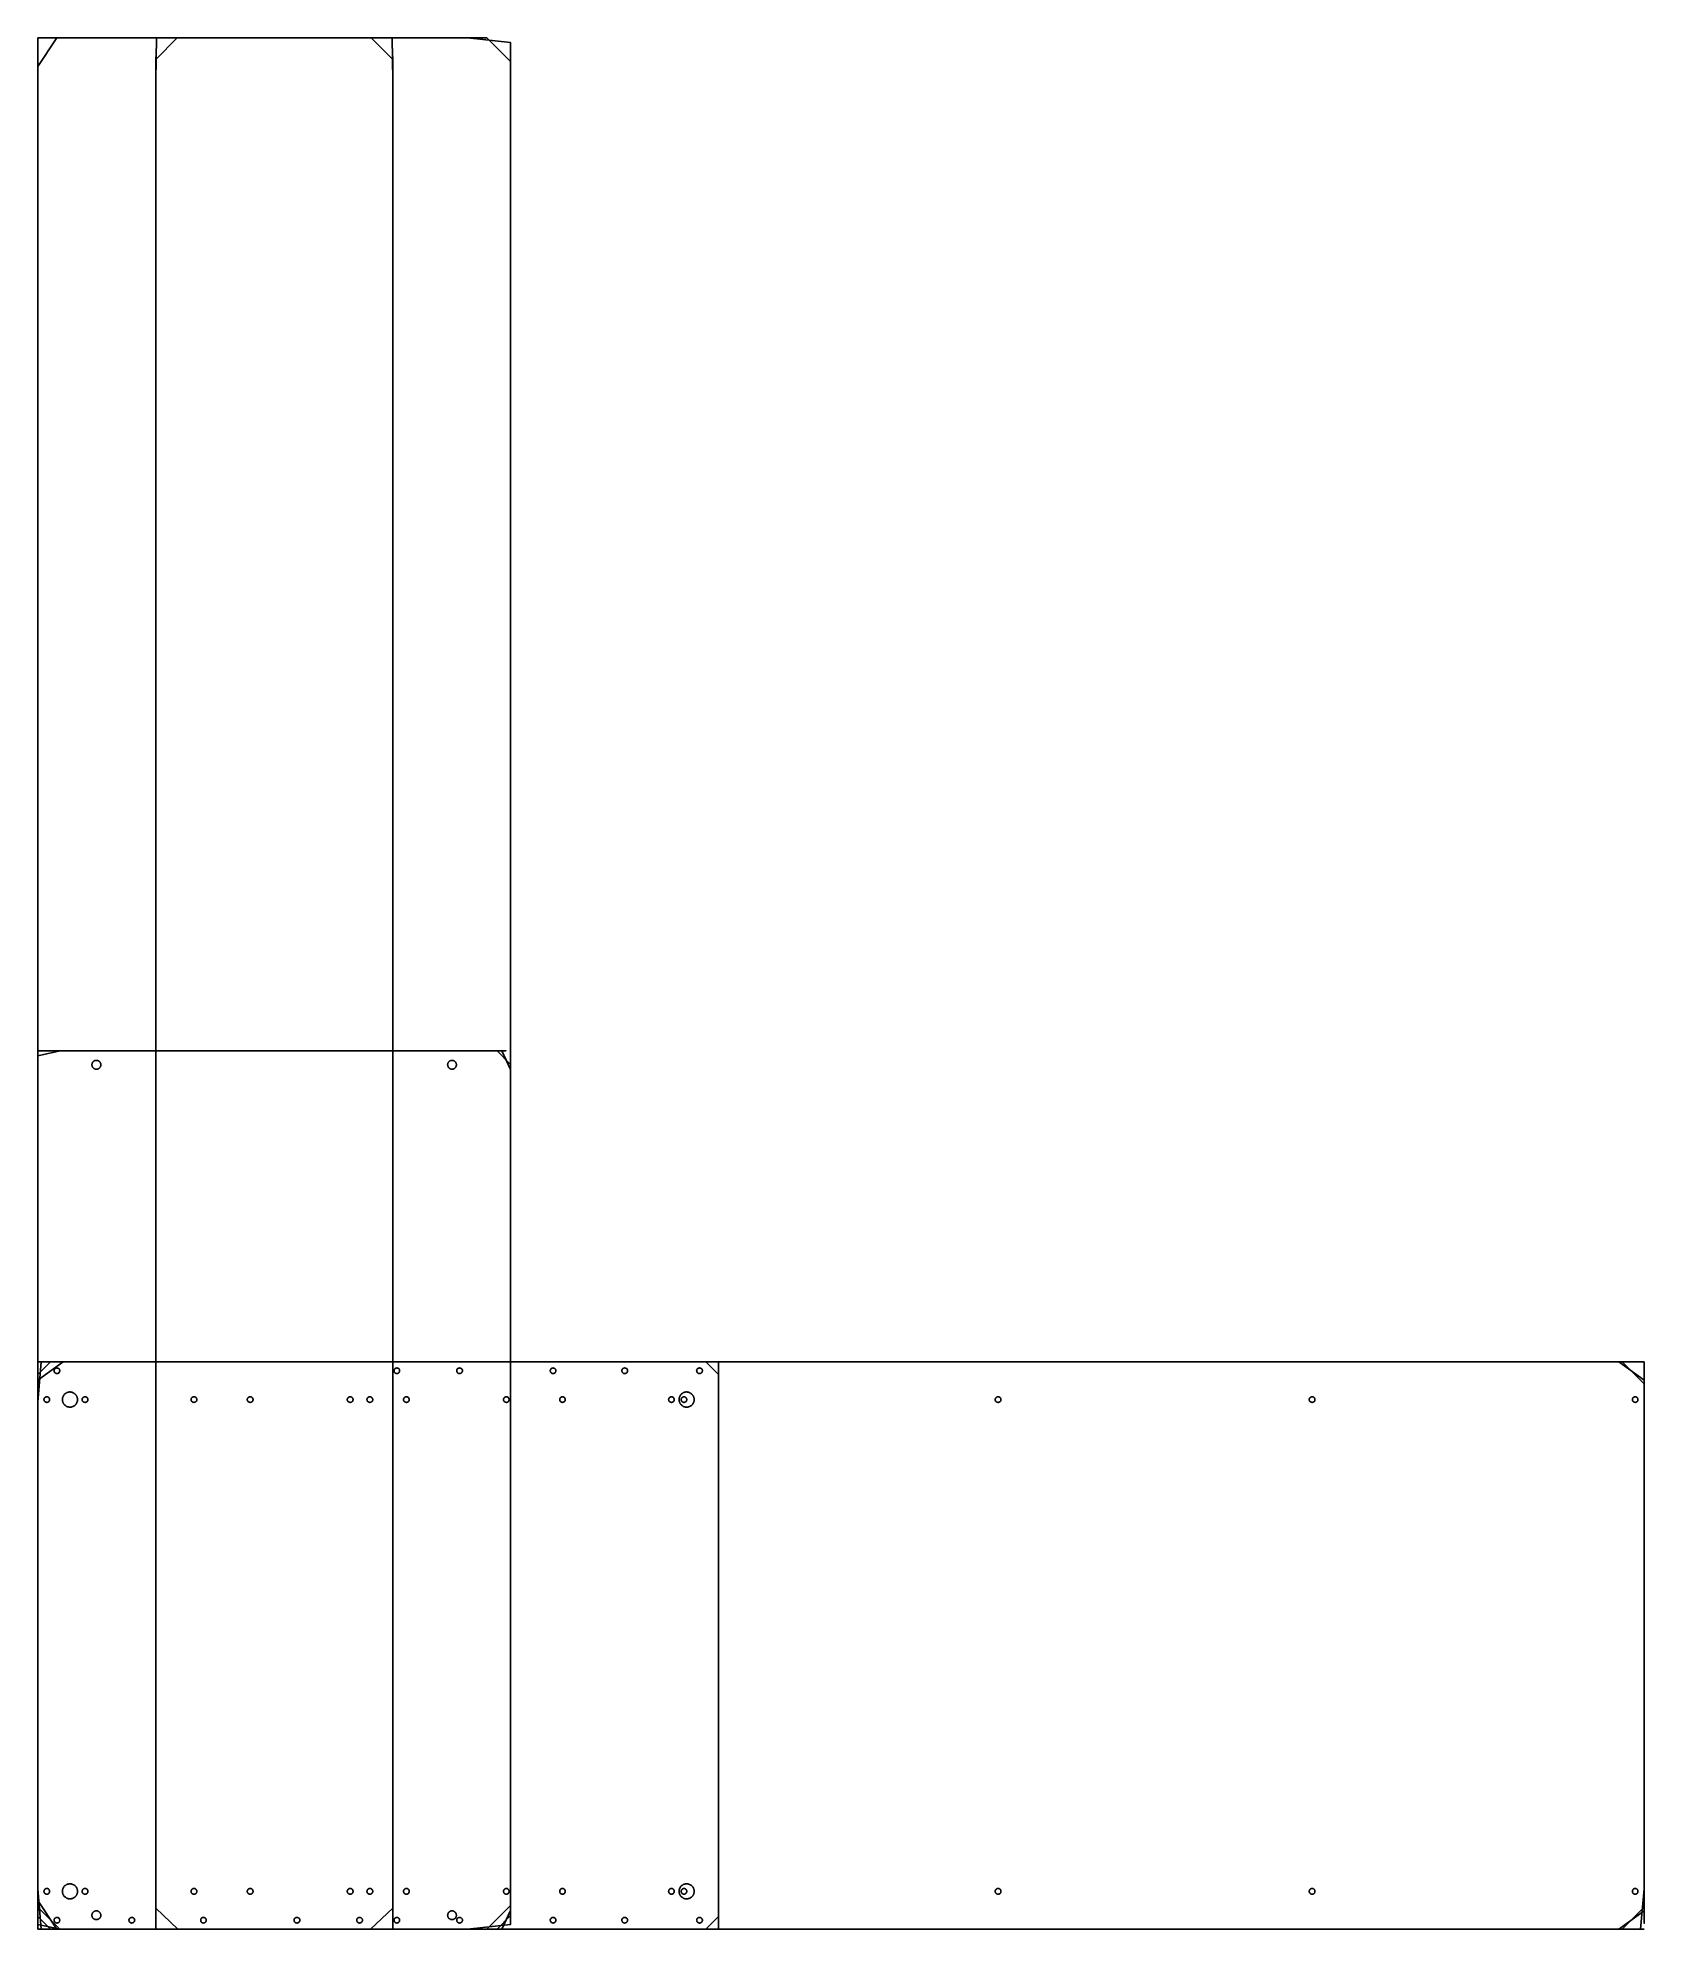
# Model space of a CAD drawing. Header units: metres. Extents: x 0 to 978, y 0 to 1152.
import ezdxf

# ---------------------------------------------------------------- set-up
doc = ezdxf.new("R2010")
doc.units = ezdxf.units.M

msp = doc.modelspace()

# ---------------------------------------------------------------- linework, layer by layer
for points in [[(0, 1152), (29.1, 1152), (58.2, 1152), (87.3, 1152), (116.4, 1152), (145.5, 1152), (174.5, 1152), (203.6, 1152), (232.7, 1152), (261.8, 1152), (288, 1149.1), (288, 1120), (288, 1090.9), (288, 1061.8), (288, 1032.7), (288, 1003.6), (288, 974.5), (288, 945.5), (288, 916.4), (288, 887.3), (288, 858.2), (288, 829.1), (288, 800), (288, 770.9), (288, 741.8), (288, 712.7), (288, 683.6), (288, 654.5), (288, 625.5), (288, 596.4), (288, 567.3), (288, 538.2), (288, 509.1), (288, 480), (288, 450.9), (288, 421.8), (288, 392.7), (288, 363.6), (288, 334.5), (288, 305.5), (288, 276.4), (288, 247.3), (288, 218.2), (288, 189.1), (288, 160), (288, 130.9), (288, 101.8), (288, 72.7), (288, 43.6), (288, 14.5), (273.5, 0), (244.4, 0), (215.3, 0), (186.2, 0), (157.1, 0), (128, 0), (98.9, 0), (69.8, 0), (40.7, 0), (11.6, 0), (0, 17.5), (0, 46.5), (0, 75.6), (0, 104.7), (0, 133.8), (0, 162.9), (0, 192), (0, 221.1), (0, 250.2), (0, 279.3), (0, 308.4), (0, 337.5), (0, 366.5), (0, 395.6), (0, 424.7), (0, 453.8), (0, 482.9), (0, 512), (0, 541.1), (0, 570.2), (0, 599.3), (0, 628.4), (0, 657.5), (0, 686.5), (0, 715.6), (0, 744.7), (0, 773.8), (0, 802.9), (0, 832), (0, 861.1), (0, 890.2), (0, 919.3), (0, 948.4), (0, 977.5), (0, 1006.5), (0, 1035.6), (0, 1064.7), (0, 1093.8), (0, 1122.9), (0, 1152)], [(0, 0), (29.1, 0), (58.2, 0), (87.3, 0), (116.4, 0), (145.5, 0), (174.5, 0), (203.6, 0), (232.7, 0), (261.8, 0), (288, 2.9), (288, 32), (288, 61.1), (288, 90.2), (288, 119.3), (288, 148.4), (288, 177.5), (288, 206.5), (288, 235.6), (288, 264.7), (288, 293.8), (288, 322.9), (288, 352), (288, 381.1), (288, 410.2), (288, 439.3), (288, 468.4), (288, 497.5), (288, 526.5), (288, 555.6), (288, 584.7), (288, 613.8), (288, 642.9), (288, 672), (288, 701.1), (288, 730.2), (288, 759.3), (288, 788.4), (288, 817.5), (288, 846.5), (288, 875.6), (288, 904.7), (288, 933.8), (288, 962.9), (288, 992), (288, 1021.1), (288, 1050.2), (288, 1079.3), (288, 1108.4), (288, 1137.5), (273.5, 1152), (244.4, 1152), (215.3, 1152), (186.2, 1152), (157.1, 1152), (128, 1152), (98.9, 1152), (69.8, 1152), (40.7, 1152), (11.6, 1152), (0, 1134.5), (0, 1105.5), (0, 1076.4), (0, 1047.3), (0, 1018.2), (0, 989.1), (0, 960), (0, 930.9), (0, 901.8), (0, 872.7), (0, 843.6), (0, 814.5), (0, 785.5), (0, 756.4), (0, 727.3), (0, 698.2), (0, 669.1), (0, 640), (0, 610.9), (0, 581.8), (0, 552.7), (0, 523.6), (0, 494.5), (0, 465.5), (0, 436.4), (0, 407.3), (0, 378.2), (0, 349.1), (0, 320), (0, 290.9), (0, 261.8), (0, 232.7), (0, 203.6), (0, 174.5), (0, 145.5), (0, 116.4), (0, 87.3), (0, 58.2), (0, 29.1), (0, 0)], [(0, 1152), (29.1, 1152), (58.2, 1152), (87.3, 1152), (116.4, 1152), (145.5, 1152), (174.5, 1152), (203.6, 1152), (232.7, 1152), (261.8, 1152), (288, 1149.1), (288, 1120), (288, 1090.9), (288, 1061.8), (288, 1032.7), (288, 1003.6), (288, 974.5), (288, 945.5), (288, 916.4), (288, 887.3), (288, 858.2), (288, 829.1), (288, 800), (288, 770.9), (288, 741.8), (288, 712.7), (288, 683.6), (288, 654.5), (288, 625.5), (288, 596.4), (288, 567.3), (288, 538.2), (288, 509.1), (288, 480), (288, 450.9), (288, 421.8), (288, 392.7), (288, 363.6), (288, 334.5), (288, 305.5), (288, 276.4), (288, 247.3), (288, 218.2), (288, 189.1), (288, 160), (288, 130.9), (288, 101.8), (288, 72.7), (288, 43.6), (288, 14.5), (273.5, 0), (244.4, 0), (215.3, 0), (186.2, 0), (157.1, 0), (128, 0), (98.9, 0), (69.8, 0), (40.7, 0), (11.6, 0), (0, 17.5), (0, 46.5), (0, 75.6), (0, 104.7), (0, 133.8), (0, 162.9), (0, 192), (0, 221.1), (0, 250.2), (0, 279.3), (0, 308.4), (0, 337.5), (0, 366.5), (0, 395.6), (0, 424.7), (0, 453.8), (0, 482.9), (0, 512), (0, 541.1), (0, 570.2), (0, 599.3), (0, 628.4), (0, 657.5), (0, 686.5), (0, 715.6), (0, 744.7), (0, 773.8), (0, 802.9), (0, 832), (0, 861.1), (0, 890.2), (0, 919.3), (0, 948.4), (0, 977.5), (0, 1006.5), (0, 1035.6), (0, 1064.7), (0, 1093.8), (0, 1122.9), (0, 1152)], [(0, 0), (29.1, 0), (58.2, 0), (87.3, 0), (116.4, 0), (145.5, 0), (174.5, 0), (203.6, 0), (232.7, 0), (261.8, 0), (288, 2.9), (288, 32), (288, 61.1), (288, 90.2), (288, 119.3), (288, 148.4), (288, 177.5), (288, 206.5), (288, 235.6), (288, 264.7), (288, 293.8), (288, 322.9), (288, 352), (288, 381.1), (288, 410.2), (288, 439.3), (288, 468.4), (288, 497.5), (288, 526.5), (288, 555.6), (288, 584.7), (288, 613.8), (288, 642.9), (288, 672), (288, 701.1), (288, 730.2), (288, 759.3), (288, 788.4), (288, 817.5), (288, 846.5), (288, 875.6), (288, 904.7), (288, 933.8), (288, 962.9), (288, 992), (288, 1021.1), (288, 1050.2), (288, 1079.3), (288, 1108.4), (288, 1137.5), (273.5, 1152), (244.4, 1152), (215.3, 1152), (186.2, 1152), (157.1, 1152), (128, 1152), (98.9, 1152), (69.8, 1152), (40.7, 1152), (11.6, 1152), (0, 1134.5), (0, 1105.5), (0, 1076.4), (0, 1047.3), (0, 1018.2), (0, 989.1), (0, 960), (0, 930.9), (0, 901.8), (0, 872.7), (0, 843.6), (0, 814.5), (0, 785.5), (0, 756.4), (0, 727.3), (0, 698.2), (0, 669.1), (0, 640), (0, 610.9), (0, 581.8), (0, 552.7), (0, 523.6), (0, 494.5), (0, 465.5), (0, 436.4), (0, 407.3), (0, 378.2), (0, 349.1), (0, 320), (0, 290.9), (0, 261.8), (0, 232.7), (0, 203.6), (0, 174.5), (0, 145.5), (0, 116.4), (0, 87.3), (0, 58.2), (0, 29.1), (0, 0)], [(71.8, 0), (71.8, 26.2), (71.8, 52.4), (71.8, 78.6), (71.8, 104.8), (71.8, 131), (71.8, 157.2), (71.8, 183.3), (71.8, 209.5), (71.8, 235.7), (71.8, 261.9), (71.8, 288.1), (71.8, 314.3), (71.8, 340.5), (71.8, 366.7), (71.8, 392.9), (71.8, 419.1), (71.8, 445.3), (71.8, 471.5), (71.8, 497.6), (71.8, 523.8), (71.8, 550), (71.8, 576.2), (71.8, 602.4), (71.8, 628.6), (71.8, 654.8), (71.8, 681), (71.8, 707.2), (71.8, 733.4), (71.8, 759.6), (71.8, 785.8), (71.8, 811.9), (71.8, 838.1), (71.8, 864.3), (71.8, 890.5), (71.8, 916.7), (71.8, 942.9), (71.8, 969.1), (71.8, 995.3), (71.8, 1021.5), (71.8, 1047.7), (71.8, 1073.9), (71.8, 1100.1), (71.8, 1126.2), (72.2, 1152), (98.4, 1152), (124.6, 1152), (150.8, 1152), (177, 1152), (203.1, 1152), (216.2, 1138.9), (216.2, 1112.7), (216.2, 1086.5), (216.2, 1060.3), (216.2, 1034.1), (216.2, 1007.9), (216.2, 981.8), (216.2, 955.6), (216.2, 929.4), (216.2, 903.2), (216.2, 877), (216.2, 850.8), (216.2, 824.6), (216.2, 798.4), (216.2, 772.2), (216.2, 746), (216.2, 719.8), (216.2, 693.6), (216.2, 667.5), (216.2, 641.3), (216.2, 615.1), (216.2, 588.9), (216.2, 562.7), (216.2, 536.5), (216.2, 510.3), (216.2, 484.1), (216.2, 457.9), (216.2, 431.7), (216.2, 405.5), (216.2, 379.3), (216.2, 353.2), (216.2, 327), (216.2, 300.8), (216.2, 274.6), (216.2, 248.4), (216.2, 222.2), (216.2, 196), (216.2, 169.8), (216.2, 143.6), (216.2, 117.4), (216.2, 91.2), (216.2, 65), (216.2, 38.9), (216.2, 12.7), (202.7, 0), (176.5, 0), (150.3, 0), (124.1, 0), (97.9, 0), (71.8, 0)], [(71.8, 1152), (74.7, 1152), (77.6, 1152), (80.5, 1152), (83.4, 1152), (86.3, 1152), (89.3, 1152), (92.2, 1152), (95.1, 1152), (98, 1152), (100.9, 1152), (103.9, 1152), (106.8, 1152), (109.7, 1152), (112.6, 1152), (115.5, 1152), (118.5, 1152), (121.4, 1152), (124.3, 1152), (127.2, 1152), (130.1, 1152), (133.1, 1152), (136, 1152), (138.9, 1152), (141.8, 1152), (144.7, 1152), (147.6, 1152), (150.6, 1152), (153.5, 1152), (156.4, 1152), (159.3, 1152), (162.2, 1152), (165.2, 1152), (168.1, 1152), (171, 1152), (173.9, 1152), (176.8, 1152), (179.8, 1152), (182.7, 1152), (185.6, 1152), (188.5, 1152), (191.4, 1152), (194.4, 1152), (197.3, 1152), (200.2, 1152), (203.1, 1152), (206, 1152), (208.9, 1152), (211.9, 1152), (214.8, 1152), (214.8, 1152), (211.9, 1152), (208.9, 1152), (206, 1152), (203.1, 1152), (200.2, 1152), (197.3, 1152), (194.4, 1152), (191.4, 1152), (188.5, 1152), (185.6, 1152), (182.7, 1152), (179.8, 1152), (176.8, 1152), (173.9, 1152), (171, 1152), (168.1, 1152), (165.2, 1152), (162.2, 1152), (159.3, 1152), (156.4, 1152), (153.5, 1152), (150.6, 1152), (147.6, 1152), (144.7, 1152), (141.8, 1152), (138.9, 1152), (136, 1152), (133.1, 1152), (130.1, 1152), (127.2, 1152), (124.3, 1152), (121.4, 1152), (118.5, 1152), (115.5, 1152), (112.6, 1152), (109.7, 1152), (106.8, 1152), (103.9, 1152), (100.9, 1152), (98, 1152), (95.1, 1152), (92.2, 1152), (89.3, 1152), (86.3, 1152), (83.4, 1152), (80.5, 1152), (77.6, 1152), (74.7, 1152), (71.8, 1152)], [(71.8, 0), (71.8, 26.2), (71.8, 52.4), (71.8, 78.6), (71.8, 104.8), (71.8, 131), (71.8, 157.2), (71.8, 183.3), (71.8, 209.5), (71.8, 235.7), (71.8, 261.9), (71.8, 288.1), (71.8, 314.3), (71.8, 340.5), (71.8, 366.7), (71.8, 392.9), (71.8, 419.1), (71.8, 445.3), (71.8, 471.5), (71.8, 497.6), (71.8, 523.8), (71.8, 550), (71.8, 576.2), (71.8, 602.4), (71.8, 628.6), (71.8, 654.8), (71.8, 681), (71.8, 707.2), (71.8, 733.4), (71.8, 759.6), (71.8, 785.8), (71.8, 811.9), (71.8, 838.1), (71.8, 864.3), (71.8, 890.5), (71.8, 916.7), (71.8, 942.9), (71.8, 969.1), (71.8, 995.3), (71.8, 1021.5), (71.8, 1047.7), (71.8, 1073.9), (71.8, 1100.1), (71.8, 1126.2), (72.2, 1152), (98.4, 1152), (124.6, 1152), (150.8, 1152), (177, 1152), (203.1, 1152), (216.2, 1138.9), (216.2, 1112.7), (216.2, 1086.5), (216.2, 1060.3), (216.2, 1034.1), (216.2, 1007.9), (216.2, 981.8), (216.2, 955.6), (216.2, 929.4), (216.2, 903.2), (216.2, 877), (216.2, 850.8), (216.2, 824.6), (216.2, 798.4), (216.2, 772.2), (216.2, 746), (216.2, 719.8), (216.2, 693.6), (216.2, 667.5), (216.2, 641.3), (216.2, 615.1), (216.2, 588.9), (216.2, 562.7), (216.2, 536.5), (216.2, 510.3), (216.2, 484.1), (216.2, 457.9), (216.2, 431.7), (216.2, 405.5), (216.2, 379.3), (216.2, 353.2), (216.2, 327), (216.2, 300.8), (216.2, 274.6), (216.2, 248.4), (216.2, 222.2), (216.2, 196), (216.2, 169.8), (216.2, 143.6), (216.2, 117.4), (216.2, 91.2), (216.2, 65), (216.2, 38.9), (216.2, 12.7), (202.7, 0), (176.5, 0), (150.3, 0), (124.1, 0), (97.9, 0), (71.8, 0)], [(216.2, 0), (216.2, 26.2), (216.2, 52.4), (216.2, 78.6), (216.2, 104.8), (216.2, 131), (216.2, 157.2), (216.2, 183.3), (216.2, 209.5), (216.2, 235.7), (216.2, 261.9), (216.2, 288.1), (216.2, 314.3), (216.2, 340.5), (216.2, 366.7), (216.2, 392.9), (216.2, 419.1), (216.2, 445.3), (216.2, 471.5), (216.2, 497.6), (216.2, 523.8), (216.2, 550), (216.2, 576.2), (216.2, 602.4), (216.2, 628.6), (216.2, 654.8), (216.2, 681), (216.2, 707.2), (216.2, 733.4), (216.2, 759.6), (216.2, 785.8), (216.2, 811.9), (216.2, 838.1), (216.2, 864.3), (216.2, 890.5), (216.2, 916.7), (216.2, 942.9), (216.2, 969.1), (216.2, 995.3), (216.2, 1021.5), (216.2, 1047.7), (216.2, 1073.9), (216.2, 1100.1), (216.2, 1126.2), (215.8, 1152), (189.6, 1152), (163.4, 1152), (137.2, 1152), (111, 1152), (84.9, 1152), (71.8, 1138.9), (71.8, 1112.7), (71.8, 1086.5), (71.8, 1060.3), (71.8, 1034.1), (71.8, 1007.9), (71.8, 981.8), (71.8, 955.6), (71.8, 929.4), (71.8, 903.2), (71.8, 877), (71.8, 850.8), (71.8, 824.6), (71.8, 798.4), (71.8, 772.2), (71.8, 746), (71.8, 719.8), (71.8, 693.6), (71.8, 667.5), (71.8, 641.3), (71.8, 615.1), (71.8, 588.9), (71.8, 562.7), (71.8, 536.5), (71.8, 510.3), (71.8, 484.1), (71.8, 457.9), (71.8, 431.7), (71.8, 405.5), (71.8, 379.3), (71.8, 353.2), (71.8, 327), (71.8, 300.8), (71.8, 274.6), (71.8, 248.4), (71.8, 222.2), (71.8, 196), (71.8, 169.8), (71.8, 143.6), (71.8, 117.4), (71.8, 91.2), (71.8, 65), (71.8, 38.9), (71.8, 12.7), (85.3, 0), (111.5, 0), (137.7, 0), (163.9, 0), (190.1, 0), (216.2, 0)], [(216.2, 0), (216.2, 26.2), (216.2, 52.4), (216.2, 78.6), (216.2, 104.8), (216.2, 131), (216.2, 157.2), (216.2, 183.3), (216.2, 209.5), (216.2, 235.7), (216.2, 261.9), (216.2, 288.1), (216.2, 314.3), (216.2, 340.5), (216.2, 366.7), (216.2, 392.9), (216.2, 419.1), (216.2, 445.3), (216.2, 471.5), (216.2, 497.6), (216.2, 523.8), (216.2, 550), (216.2, 576.2), (216.2, 602.4), (216.2, 628.6), (216.2, 654.8), (216.2, 681), (216.2, 707.2), (216.2, 733.4), (216.2, 759.6), (216.2, 785.8), (216.2, 811.9), (216.2, 838.1), (216.2, 864.3), (216.2, 890.5), (216.2, 916.7), (216.2, 942.9), (216.2, 969.1), (216.2, 995.3), (216.2, 1021.5), (216.2, 1047.7), (216.2, 1073.9), (216.2, 1100.1), (216.2, 1126.2), (215.8, 1152), (189.6, 1152), (163.4, 1152), (137.2, 1152), (111, 1152), (84.9, 1152), (71.8, 1138.9), (71.8, 1112.7), (71.8, 1086.5), (71.8, 1060.3), (71.8, 1034.1), (71.8, 1007.9), (71.8, 981.8), (71.8, 955.6), (71.8, 929.4), (71.8, 903.2), (71.8, 877), (71.8, 850.8), (71.8, 824.6), (71.8, 798.4), (71.8, 772.2), (71.8, 746), (71.8, 719.8), (71.8, 693.6), (71.8, 667.5), (71.8, 641.3), (71.8, 615.1), (71.8, 588.9), (71.8, 562.7), (71.8, 536.5), (71.8, 510.3), (71.8, 484.1), (71.8, 457.9), (71.8, 431.7), (71.8, 405.5), (71.8, 379.3), (71.8, 353.2), (71.8, 327), (71.8, 300.8), (71.8, 274.6), (71.8, 248.4), (71.8, 222.2), (71.8, 196), (71.8, 169.8), (71.8, 143.6), (71.8, 117.4), (71.8, 91.2), (71.8, 65), (71.8, 38.9), (71.8, 12.7), (85.3, 0), (111.5, 0), (137.7, 0), (163.9, 0), (190.1, 0), (216.2, 0)], [(216.2, 1152), (213.3, 1152), (210.4, 1152), (207.5, 1152), (204.6, 1152), (201.7, 1152), (198.7, 1152), (195.8, 1152), (192.9, 1152), (190, 1152), (187.1, 1152), (184.1, 1152), (181.2, 1152), (178.3, 1152), (175.4, 1152), (172.5, 1152), (169.5, 1152), (166.6, 1152), (163.7, 1152), (160.8, 1152), (157.9, 1152), (154.9, 1152), (152, 1152), (149.1, 1152), (146.2, 1152), (143.3, 1152), (140.4, 1152), (137.4, 1152), (134.5, 1152), (131.6, 1152), (128.7, 1152), (125.8, 1152), (122.8, 1152), (119.9, 1152), (117, 1152), (114.1, 1152), (111.2, 1152), (108.2, 1152), (105.3, 1152), (102.4, 1152), (99.5, 1152), (96.6, 1152), (93.6, 1152), (90.7, 1152), (87.8, 1152), (84.9, 1152), (82, 1152), (79.1, 1152), (76.1, 1152), (73.2, 1152), (73.2, 1152), (76.1, 1152), (79.1, 1152), (82, 1152), (84.9, 1152), (87.8, 1152), (90.7, 1152), (93.6, 1152), (96.6, 1152), (99.5, 1152), (102.4, 1152), (105.3, 1152), (108.2, 1152), (111.2, 1152), (114.1, 1152), (117, 1152), (119.9, 1152), (122.8, 1152), (125.8, 1152), (128.7, 1152), (131.6, 1152), (134.5, 1152), (137.4, 1152), (140.4, 1152), (143.3, 1152), (146.2, 1152), (149.1, 1152), (152, 1152), (154.9, 1152), (157.9, 1152), (160.8, 1152), (163.7, 1152), (166.6, 1152), (169.5, 1152), (172.5, 1152), (175.4, 1152), (178.3, 1152), (181.2, 1152), (184.1, 1152), (187.1, 1152), (190, 1152), (192.9, 1152), (195.8, 1152), (198.7, 1152), (201.7, 1152), (204.6, 1152), (207.5, 1152), (210.4, 1152), (213.3, 1152), (216.2, 1152)], [(71.8, 0), (71.8, 23.3), (71.8, 46.5), (71.8, 69.8), (71.8, 93.1), (71.8, 116.4), (71.8, 139.6), (71.8, 162.9), (71.8, 186.2), (71.8, 209.5), (71.8, 232.7), (71.8, 256), (71.8, 279.3), (71.8, 302.5), (71.8, 325.8), (71.8, 349.1), (71.8, 372.4), (71.8, 395.6), (71.8, 418.9), (71.8, 442.2), (71.8, 465.5), (71.8, 488.7), (71.8, 512), (71.8, 535.3), (71.8, 558.5), (71.8, 581.8), (71.8, 605.1), (71.8, 628.4), (71.8, 651.6), (71.8, 674.9), (71.8, 698.2), (71.8, 721.5), (71.8, 744.7), (71.8, 768), (71.8, 791.3), (71.8, 814.5), (71.8, 837.8), (71.8, 861.1), (71.8, 884.4), (71.8, 907.6), (71.8, 930.9), (71.8, 954.2), (71.8, 977.5), (71.8, 1000.7), (71.8, 1024), (71.8, 1047.3), (71.8, 1070.5), (71.8, 1093.8), (71.8, 1117.1), (71.8, 1140.4), (71.8, 1140.4), (71.8, 1117.1), (71.8, 1093.8), (71.8, 1070.5), (71.8, 1047.3), (71.8, 1024), (71.8, 1000.7), (71.8, 977.5), (71.8, 954.2), (71.8, 930.9), (71.8, 907.6), (71.8, 884.4), (71.8, 861.1), (71.8, 837.8), (71.8, 814.5), (71.8, 791.3), (71.8, 768), (71.8, 744.7), (71.8, 721.5), (71.8, 698.2), (71.8, 674.9), (71.8, 651.6), (71.8, 628.4), (71.8, 605.1), (71.8, 581.8), (71.8, 558.5), (71.8, 535.3), (71.8, 512), (71.8, 488.7), (71.8, 465.5), (71.8, 442.2), (71.8, 418.9), (71.8, 395.6), (71.8, 372.4), (71.8, 349.1), (71.8, 325.8), (71.8, 302.5), (71.8, 279.3), (71.8, 256), (71.8, 232.7), (71.8, 209.5), (71.8, 186.2), (71.8, 162.9), (71.8, 139.6), (71.8, 116.4), (71.8, 93.1), (71.8, 69.8), (71.8, 46.5), (71.8, 23.3), (71.8, 0)], [(71.8, 0), (71.8, 23.3), (71.8, 46.5), (71.8, 69.8), (71.8, 93.1), (71.8, 116.4), (71.8, 139.6), (71.8, 162.9), (71.8, 186.2), (71.8, 209.5), (71.8, 232.7), (71.8, 256), (71.8, 279.3), (71.8, 302.5), (71.8, 325.8), (71.8, 349.1), (71.8, 372.4), (71.8, 395.6), (71.8, 418.9), (71.8, 442.2), (71.8, 465.5), (71.8, 488.7), (71.8, 512), (71.8, 535.3), (71.8, 558.5), (71.8, 581.8), (71.8, 605.1), (71.8, 628.4), (71.8, 651.6), (71.8, 674.9), (71.8, 698.2), (71.8, 721.5), (71.8, 744.7), (71.8, 768), (71.8, 791.3), (71.8, 814.5), (71.8, 837.8), (71.8, 861.1), (71.8, 884.4), (71.8, 907.6), (71.8, 930.9), (71.8, 954.2), (71.8, 977.5), (71.8, 1000.7), (71.8, 1024), (71.8, 1047.3), (71.8, 1070.5), (71.8, 1093.8), (71.8, 1117.1), (71.8, 1140.4), (71.8, 1140.4), (71.8, 1117.1), (71.8, 1093.8), (71.8, 1070.5), (71.8, 1047.3), (71.8, 1024), (71.8, 1000.7), (71.8, 977.5), (71.8, 954.2), (71.8, 930.9), (71.8, 907.6), (71.8, 884.4), (71.8, 861.1), (71.8, 837.8), (71.8, 814.5), (71.8, 791.3), (71.8, 768), (71.8, 744.7), (71.8, 721.5), (71.8, 698.2), (71.8, 674.9), (71.8, 651.6), (71.8, 628.4), (71.8, 605.1), (71.8, 581.8), (71.8, 558.5), (71.8, 535.3), (71.8, 512), (71.8, 488.7), (71.8, 465.5), (71.8, 442.2), (71.8, 418.9), (71.8, 395.6), (71.8, 372.4), (71.8, 349.1), (71.8, 325.8), (71.8, 302.5), (71.8, 279.3), (71.8, 256), (71.8, 232.7), (71.8, 209.5), (71.8, 186.2), (71.8, 162.9), (71.8, 139.6), (71.8, 116.4), (71.8, 93.1), (71.8, 69.8), (71.8, 46.5), (71.8, 23.3), (71.8, 0)], [(216.2, 0), (216.2, 23.3), (216.2, 46.5), (216.2, 69.8), (216.2, 93.1), (216.2, 116.4), (216.2, 139.6), (216.2, 162.9), (216.2, 186.2), (216.2, 209.5), (216.2, 232.7), (216.2, 256), (216.2, 279.3), (216.2, 302.5), (216.2, 325.8), (216.2, 349.1), (216.2, 372.4), (216.2, 395.6), (216.2, 418.9), (216.2, 442.2), (216.2, 465.5), (216.2, 488.7), (216.2, 512), (216.2, 535.3), (216.2, 558.5), (216.2, 581.8), (216.2, 605.1), (216.2, 628.4), (216.2, 651.6), (216.2, 674.9), (216.2, 698.2), (216.2, 721.5), (216.2, 744.7), (216.2, 768), (216.2, 791.3), (216.2, 814.5), (216.2, 837.8), (216.2, 861.1), (216.2, 884.4), (216.2, 907.6), (216.2, 930.9), (216.2, 954.2), (216.2, 977.5), (216.2, 1000.7), (216.2, 1024), (216.2, 1047.3), (216.2, 1070.5), (216.2, 1093.8), (216.2, 1117.1), (216.2, 1140.4), (216.2, 1140.4), (216.2, 1117.1), (216.2, 1093.8), (216.2, 1070.5), (216.2, 1047.3), (216.2, 1024), (216.2, 1000.7), (216.2, 977.5), (216.2, 954.2), (216.2, 930.9), (216.2, 907.6), (216.2, 884.4), (216.2, 861.1), (216.2, 837.8), (216.2, 814.5), (216.2, 791.3), (216.2, 768), (216.2, 744.7), (216.2, 721.5), (216.2, 698.2), (216.2, 674.9), (216.2, 651.6), (216.2, 628.4), (216.2, 605.1), (216.2, 581.8), (216.2, 558.5), (216.2, 535.3), (216.2, 512), (216.2, 488.7), (216.2, 465.5), (216.2, 442.2), (216.2, 418.9), (216.2, 395.6), (216.2, 372.4), (216.2, 349.1), (216.2, 325.8), (216.2, 302.5), (216.2, 279.3), (216.2, 256), (216.2, 232.7), (216.2, 209.5), (216.2, 186.2), (216.2, 162.9), (216.2, 139.6), (216.2, 116.4), (216.2, 93.1), (216.2, 69.8), (216.2, 46.5), (216.2, 23.3), (216.2, 0)], [(216.2, 0), (216.2, 23.3), (216.2, 46.5), (216.2, 69.8), (216.2, 93.1), (216.2, 116.4), (216.2, 139.6), (216.2, 162.9), (216.2, 186.2), (216.2, 209.5), (216.2, 232.7), (216.2, 256), (216.2, 279.3), (216.2, 302.5), (216.2, 325.8), (216.2, 349.1), (216.2, 372.4), (216.2, 395.6), (216.2, 418.9), (216.2, 442.2), (216.2, 465.5), (216.2, 488.7), (216.2, 512), (216.2, 535.3), (216.2, 558.5), (216.2, 581.8), (216.2, 605.1), (216.2, 628.4), (216.2, 651.6), (216.2, 674.9), (216.2, 698.2), (216.2, 721.5), (216.2, 744.7), (216.2, 768), (216.2, 791.3), (216.2, 814.5), (216.2, 837.8), (216.2, 861.1), (216.2, 884.4), (216.2, 907.6), (216.2, 930.9), (216.2, 954.2), (216.2, 977.5), (216.2, 1000.7), (216.2, 1024), (216.2, 1047.3), (216.2, 1070.5), (216.2, 1093.8), (216.2, 1117.1), (216.2, 1140.4), (216.2, 1140.4), (216.2, 1117.1), (216.2, 1093.8), (216.2, 1070.5), (216.2, 1047.3), (216.2, 1024), (216.2, 1000.7), (216.2, 977.5), (216.2, 954.2), (216.2, 930.9), (216.2, 907.6), (216.2, 884.4), (216.2, 861.1), (216.2, 837.8), (216.2, 814.5), (216.2, 791.3), (216.2, 768), (216.2, 744.7), (216.2, 721.5), (216.2, 698.2), (216.2, 674.9), (216.2, 651.6), (216.2, 628.4), (216.2, 605.1), (216.2, 581.8), (216.2, 558.5), (216.2, 535.3), (216.2, 512), (216.2, 488.7), (216.2, 465.5), (216.2, 442.2), (216.2, 418.9), (216.2, 395.6), (216.2, 372.4), (216.2, 349.1), (216.2, 325.8), (216.2, 302.5), (216.2, 279.3), (216.2, 256), (216.2, 232.7), (216.2, 209.5), (216.2, 186.2), (216.2, 162.9), (216.2, 139.6), (216.2, 116.4), (216.2, 93.1), (216.2, 69.8), (216.2, 46.5), (216.2, 23.3), (216.2, 0)], [(0, 535), (16.6, 535), (33.3, 535), (49.9, 535), (66.5, 535), (83.1, 535), (99.8, 535), (116.4, 535), (133, 535), (149.6, 535), (166.3, 535), (182.9, 535), (199.5, 535), (216.1, 535), (232.8, 535), (249.4, 535), (266, 535), (282.6, 535), (288, 523.7), (288, 507.1), (288, 490.5), (288, 473.8), (288, 457.2), (288, 440.6), (288, 423.9), (288, 407.3), (288, 390.7), (288, 374.1), (288, 357.4), (288, 340.8), (288, 324.2), (288, 307.6), (288, 290.9), (288, 274.3), (288, 257.7), (288, 241.1), (288, 224.4), (288, 207.8), (288, 191.2), (288, 174.6), (288, 157.9), (288, 141.3), (288, 124.7), (288, 108.1), (288, 91.4), (288, 74.8), (288, 58.2), (288, 41.6), (288, 24.9), (288, 8.3), (279.7, 0), (263.1, 0), (246.4, 0), (229.8, 0), (213.2, 0), (196.6, 0), (179.9, 0), (163.3, 0), (146.7, 0), (130.1, 0), (113.4, 0), (96.8, 0), (80.2, 0), (63.6, 0), (46.9, 0), (30.3, 0), (13.7, 0), (0, 2.9), (0, 19.6), (0, 36.2), (0, 52.8), (0, 69.4), (0, 86.1), (0, 102.7), (0, 119.3), (0, 135.9), (0, 152.6), (0, 169.2), (0, 185.8), (0, 202.5), (0, 219.1), (0, 235.7), (0, 252.3), (0, 269), (0, 285.6), (0, 302.2), (0, 318.8), (0, 335.5), (0, 352.1), (0, 368.7), (0, 385.3), (0, 402), (0, 418.6), (0, 435.2), (0, 451.8), (0, 468.5), (0, 485.1), (0, 501.7), (0, 518.3), (0, 535)], [(0, 535), (5.8, 535), (11.6, 535), (17.5, 535), (23.3, 535), (29.1, 535), (34.9, 535), (40.7, 535), (46.5, 535), (52.4, 535), (58.2, 535), (64, 535), (69.8, 535), (75.6, 535), (81.5, 535), (87.3, 535), (93.1, 535), (98.9, 535), (104.7, 535), (110.5, 535), (116.4, 535), (122.2, 535), (128, 535), (133.8, 535), (139.6, 535), (145.5, 535), (151.3, 535), (157.1, 535), (162.9, 535), (168.7, 535), (174.5, 535), (180.4, 535), (186.2, 535), (192, 535), (197.8, 535), (203.6, 535), (209.5, 535), (215.3, 535), (221.1, 535), (226.9, 535), (232.7, 535), (238.5, 535), (244.4, 535), (250.2, 535), (256, 535), (261.8, 535), (267.6, 535), (273.5, 535), (279.3, 535), (285.1, 535), (285.1, 535), (279.3, 535), (273.5, 535), (267.6, 535), (261.8, 535), (256, 535), (250.2, 535), (244.4, 535), (238.5, 535), (232.7, 535), (226.9, 535), (221.1, 535), (215.3, 535), (209.5, 535), (203.6, 535), (197.8, 535), (192, 535), (186.2, 535), (180.4, 535), (174.5, 535), (168.7, 535), (162.9, 535), (157.1, 535), (151.3, 535), (145.5, 535), (139.6, 535), (133.8, 535), (128, 535), (122.2, 535), (116.4, 535), (110.5, 535), (104.7, 535), (98.9, 535), (93.1, 535), (87.3, 535), (81.5, 535), (75.6, 535), (69.8, 535), (64, 535), (58.2, 535), (52.4, 535), (46.5, 535), (40.7, 535), (34.9, 535), (29.1, 535), (23.3, 535), (17.5, 535), (11.6, 535), (5.8, 535), (0, 535)], [(0, 535), (0, 524.2), (0, 513.3), (0, 502.5), (0, 491.7), (0, 480.9), (0, 470.1), (0, 459.3), (0, 448.5), (0, 437.7), (0, 426.9), (0, 416.1), (0, 405.3), (0, 394.5), (0, 383.7), (0, 372.9), (0, 362), (0, 351.2), (0, 340.4), (0, 329.6), (0, 318.8), (0, 308), (0, 297.2), (0, 286.4), (0, 275.6), (0, 264.8), (0, 254), (0, 243.2), (0, 232.4), (0, 221.5), (0, 210.7), (0, 199.9), (0, 189.1), (0, 178.3), (0, 167.5), (0, 156.7), (0, 145.9), (0, 135.1), (0, 124.3), (0, 113.5), (0, 102.7), (0, 91.9), (0, 81.1), (0, 70.2), (0, 59.4), (0, 48.6), (0, 37.8), (0, 27), (0, 16.2), (0, 5.4), (0, 5.4), (0, 16.2), (0, 27), (0, 37.8), (0, 48.6), (0, 59.4), (0, 70.2), (0, 81.1), (0, 91.9), (0, 102.7), (0, 113.5), (0, 124.3), (0, 135.1), (0, 145.9), (0, 156.7), (0, 167.5), (0, 178.3), (0, 189.1), (0, 199.9), (0, 210.7), (0, 221.5), (0, 232.4), (0, 243.2), (0, 254), (0, 264.8), (0, 275.6), (0, 286.4), (0, 297.2), (0, 308), (0, 318.8), (0, 329.6), (0, 340.4), (0, 351.2), (0, 362), (0, 372.9), (0, 383.7), (0, 394.5), (0, 405.3), (0, 416.1), (0, 426.9), (0, 437.7), (0, 448.5), (0, 459.3), (0, 470.1), (0, 480.9), (0, 491.7), (0, 502.5), (0, 513.3), (0, 524.2), (0, 535)], [(0, 535), (0, 518.3), (0, 501.7), (0, 485.1), (0, 468.5), (0, 451.8), (0, 435.2), (0, 418.6), (0, 402), (0, 385.3), (0, 368.7), (0, 352.1), (0, 335.5), (0, 318.8), (0, 302.2), (0, 285.6), (0, 269), (0, 252.3), (0, 235.7), (0, 219.1), (0, 202.5), (0, 185.8), (0, 169.2), (0, 152.6), (0, 135.9), (0, 119.3), (0, 102.7), (0, 86.1), (0, 69.4), (0, 52.8), (0, 36.2), (0, 19.6), (0, 2.9), (13.7, 0), (30.3, 0), (46.9, 0), (63.6, 0), (80.2, 0), (96.8, 0), (113.4, 0), (130.1, 0), (146.7, 0), (163.3, 0), (179.9, 0), (196.6, 0), (213.2, 0), (229.8, 0), (246.4, 0), (263.1, 0), (279.7, 0), (288, 8.3), (288, 24.9), (288, 41.6), (288, 58.2), (288, 74.8), (288, 91.4), (288, 108.1), (288, 124.7), (288, 141.3), (288, 157.9), (288, 174.6), (288, 191.2), (288, 207.8), (288, 224.4), (288, 241.1), (288, 257.7), (288, 274.3), (288, 290.9), (288, 307.6), (288, 324.2), (288, 340.8), (288, 357.4), (288, 374.1), (288, 390.7), (288, 407.3), (288, 423.9), (288, 440.6), (288, 457.2), (288, 473.8), (288, 490.5), (288, 507.1), (288, 523.7), (282.6, 535), (266, 535), (249.4, 535), (232.8, 535), (216.1, 535), (199.5, 535), (182.9, 535), (166.3, 535), (149.6, 535), (133, 535), (116.4, 535), (99.8, 535), (83.1, 535), (66.5, 535), (49.9, 535), (33.3, 535), (16.6, 535), (0, 535)], [(0, 535), (0, 518.3), (0, 501.7), (0, 485.1), (0, 468.5), (0, 451.8), (0, 435.2), (0, 418.6), (0, 402), (0, 385.3), (0, 368.7), (0, 352.1), (0, 335.5), (0, 318.8), (0, 302.2), (0, 285.6), (0, 269), (0, 252.3), (0, 235.7), (0, 219.1), (0, 202.5), (0, 185.8), (0, 169.2), (0, 152.6), (0, 135.9), (0, 119.3), (0, 102.7), (0, 86.1), (0, 69.4), (0, 52.8), (0, 36.2), (0, 19.6), (0, 2.9), (13.7, 0), (30.3, 0), (46.9, 0), (63.6, 0), (80.2, 0), (96.8, 0), (113.4, 0), (130.1, 0), (146.7, 0), (163.3, 0), (179.9, 0), (196.6, 0), (213.2, 0), (229.8, 0), (246.4, 0), (263.1, 0), (279.7, 0), (288, 8.3), (288, 24.9), (288, 41.6), (288, 58.2), (288, 74.8), (288, 91.4), (288, 108.1), (288, 124.7), (288, 141.3), (288, 157.9), (288, 174.6), (288, 191.2), (288, 207.8), (288, 224.4), (288, 241.1), (288, 257.7), (288, 274.3), (288, 290.9), (288, 307.6), (288, 324.2), (288, 340.8), (288, 357.4), (288, 374.1), (288, 390.7), (288, 407.3), (288, 423.9), (288, 440.6), (288, 457.2), (288, 473.8), (288, 490.5), (288, 507.1), (288, 523.7), (282.6, 535), (266, 535), (249.4, 535), (232.8, 535), (216.1, 535), (199.5, 535), (182.9, 535), (166.3, 535), (149.6, 535), (133, 535), (116.4, 535), (99.8, 535), (83.1, 535), (66.5, 535), (49.9, 535), (33.3, 535), (16.6, 535), (0, 535)], [(0, 0), (16.6, 0), (33.3, 0), (49.9, 0), (66.5, 0), (83.1, 0), (99.8, 0), (116.4, 0), (133, 0), (149.6, 0), (166.3, 0), (182.9, 0), (199.5, 0), (216.1, 0), (232.8, 0), (249.4, 0), (266, 0), (282.6, 0), (288, 11.3), (288, 27.9), (288, 44.5), (288, 61.1), (288, 77.8), (288, 94.4), (288, 111), (288, 127.6), (288, 144.3), (288, 160.9), (288, 177.5), (288, 194.1), (288, 210.8), (288, 227.4), (288, 244), (288, 260.6), (288, 277.3), (288, 293.9), (288, 310.5), (288, 327.1), (288, 343.8), (288, 360.4), (288, 377), (288, 393.6), (288, 410.3), (288, 426.9), (288, 443.5), (288, 460.1), (288, 476.8), (288, 493.4), (288, 510), (288, 526.6), (279.7, 535), (263.1, 535), (246.4, 535), (229.8, 535), (213.2, 535), (196.6, 535), (179.9, 535), (163.3, 535), (146.7, 535), (130.1, 535), (113.4, 535), (96.8, 535), (80.2, 535), (63.6, 535), (46.9, 535), (30.3, 535), (13.7, 535), (0, 532), (0, 515.4), (0, 498.8), (0, 482.1), (0, 465.5), (0, 448.9), (0, 432.3), (0, 415.6), (0, 399), (0, 382.4), (0, 365.8), (0, 349.1), (0, 332.5), (0, 315.9), (0, 299.3), (0, 282.6), (0, 266), (0, 249.4), (0, 232.8), (0, 216.1), (0, 199.5), (0, 182.9), (0, 166.3), (0, 149.6), (0, 133), (0, 116.4), (0, 99.8), (0, 83.1), (0, 66.5), (0, 49.9), (0, 33.3), (0, 16.6), (0, 0)], [(0, 535), (16.6, 535), (33.3, 535), (49.9, 535), (66.5, 535), (83.1, 535), (99.8, 535), (116.4, 535), (133, 535), (149.6, 535), (166.3, 535), (182.9, 535), (199.5, 535), (216.1, 535), (232.8, 535), (249.4, 535), (266, 535), (282.6, 535), (288, 523.7), (288, 507.1), (288, 490.5), (288, 473.8), (288, 457.2), (288, 440.6), (288, 423.9), (288, 407.3), (288, 390.7), (288, 374.1), (288, 357.4), (288, 340.8), (288, 324.2), (288, 307.6), (288, 290.9), (288, 274.3), (288, 257.7), (288, 241.1), (288, 224.4), (288, 207.8), (288, 191.2), (288, 174.6), (288, 157.9), (288, 141.3), (288, 124.7), (288, 108.1), (288, 91.4), (288, 74.8), (288, 58.2), (288, 41.6), (288, 24.9), (288, 8.3), (279.7, 0), (263.1, 0), (246.4, 0), (229.8, 0), (213.2, 0), (196.6, 0), (179.9, 0), (163.3, 0), (146.7, 0), (130.1, 0), (113.4, 0), (96.8, 0), (80.2, 0), (63.6, 0), (46.9, 0), (30.3, 0), (13.7, 0), (0, 2.9), (0, 19.6), (0, 36.2), (0, 52.8), (0, 69.4), (0, 86.1), (0, 102.7), (0, 119.3), (0, 135.9), (0, 152.6), (0, 169.2), (0, 185.8), (0, 202.5), (0, 219.1), (0, 235.7), (0, 252.3), (0, 269), (0, 285.6), (0, 302.2), (0, 318.8), (0, 335.5), (0, 352.1), (0, 368.7), (0, 385.3), (0, 402), (0, 418.6), (0, 435.2), (0, 451.8), (0, 468.5), (0, 485.1), (0, 501.7), (0, 518.3), (0, 535)], [(0, 535), (5.8, 535), (11.6, 535), (17.5, 535), (23.3, 535), (29.1, 535), (34.9, 535), (40.7, 535), (46.5, 535), (52.4, 535), (58.2, 535), (64, 535), (69.8, 535), (75.6, 535), (81.5, 535), (87.3, 535), (93.1, 535), (98.9, 535), (104.7, 535), (110.5, 535), (116.4, 535), (122.2, 535), (128, 535), (133.8, 535), (139.6, 535), (145.5, 535), (151.3, 535), (157.1, 535), (162.9, 535), (168.7, 535), (174.5, 535), (180.4, 535), (186.2, 535), (192, 535), (197.8, 535), (203.6, 535), (209.5, 535), (215.3, 535), (221.1, 535), (226.9, 535), (232.7, 535), (238.5, 535), (244.4, 535), (250.2, 535), (256, 535), (261.8, 535), (267.6, 535), (273.5, 535), (279.3, 535), (285.1, 535), (285.1, 535), (279.3, 535), (273.5, 535), (267.6, 535), (261.8, 535), (256, 535), (250.2, 535), (244.4, 535), (238.5, 535), (232.7, 535), (226.9, 535), (221.1, 535), (215.3, 535), (209.5, 535), (203.6, 535), (197.8, 535), (192, 535), (186.2, 535), (180.4, 535), (174.5, 535), (168.7, 535), (162.9, 535), (157.1, 535), (151.3, 535), (145.5, 535), (139.6, 535), (133.8, 535), (128, 535), (122.2, 535), (116.4, 535), (110.5, 535), (104.7, 535), (98.9, 535), (93.1, 535), (87.3, 535), (81.5, 535), (75.6, 535), (69.8, 535), (64, 535), (58.2, 535), (52.4, 535), (46.5, 535), (40.7, 535), (34.9, 535), (29.1, 535), (23.3, 535), (17.5, 535), (11.6, 535), (5.8, 535), (0, 535)], [(0, 535), (0, 524.2), (0, 513.3), (0, 502.5), (0, 491.7), (0, 480.9), (0, 470.1), (0, 459.3), (0, 448.5), (0, 437.7), (0, 426.9), (0, 416.1), (0, 405.3), (0, 394.5), (0, 383.7), (0, 372.9), (0, 362), (0, 351.2), (0, 340.4), (0, 329.6), (0, 318.8), (0, 308), (0, 297.2), (0, 286.4), (0, 275.6), (0, 264.8), (0, 254), (0, 243.2), (0, 232.4), (0, 221.5), (0, 210.7), (0, 199.9), (0, 189.1), (0, 178.3), (0, 167.5), (0, 156.7), (0, 145.9), (0, 135.1), (0, 124.3), (0, 113.5), (0, 102.7), (0, 91.9), (0, 81.1), (0, 70.2), (0, 59.4), (0, 48.6), (0, 37.8), (0, 27), (0, 16.2), (0, 5.4), (0, 5.4), (0, 16.2), (0, 27), (0, 37.8), (0, 48.6), (0, 59.4), (0, 70.2), (0, 81.1), (0, 91.9), (0, 102.7), (0, 113.5), (0, 124.3), (0, 135.1), (0, 145.9), (0, 156.7), (0, 167.5), (0, 178.3), (0, 189.1), (0, 199.9), (0, 210.7), (0, 221.5), (0, 232.4), (0, 243.2), (0, 254), (0, 264.8), (0, 275.6), (0, 286.4), (0, 297.2), (0, 308), (0, 318.8), (0, 329.6), (0, 340.4), (0, 351.2), (0, 362), (0, 372.9), (0, 383.7), (0, 394.5), (0, 405.3), (0, 416.1), (0, 426.9), (0, 437.7), (0, 448.5), (0, 459.3), (0, 470.1), (0, 480.9), (0, 491.7), (0, 502.5), (0, 513.3), (0, 524.2), (0, 535)], [(0, 535), (0, 518.3), (0, 501.7), (0, 485.1), (0, 468.5), (0, 451.8), (0, 435.2), (0, 418.6), (0, 402), (0, 385.3), (0, 368.7), (0, 352.1), (0, 335.5), (0, 318.8), (0, 302.2), (0, 285.6), (0, 269), (0, 252.3), (0, 235.7), (0, 219.1), (0, 202.5), (0, 185.8), (0, 169.2), (0, 152.6), (0, 135.9), (0, 119.3), (0, 102.7), (0, 86.1), (0, 69.4), (0, 52.8), (0, 36.2), (0, 19.6), (0, 2.9), (13.7, 0), (30.3, 0), (46.9, 0), (63.6, 0), (80.2, 0), (96.8, 0), (113.4, 0), (130.1, 0), (146.7, 0), (163.3, 0), (179.9, 0), (196.6, 0), (213.2, 0), (229.8, 0), (246.4, 0), (263.1, 0), (279.7, 0), (288, 8.3), (288, 24.9), (288, 41.6), (288, 58.2), (288, 74.8), (288, 91.4), (288, 108.1), (288, 124.7), (288, 141.3), (288, 157.9), (288, 174.6), (288, 191.2), (288, 207.8), (288, 224.4), (288, 241.1), (288, 257.7), (288, 274.3), (288, 290.9), (288, 307.6), (288, 324.2), (288, 340.8), (288, 357.4), (288, 374.1), (288, 390.7), (288, 407.3), (288, 423.9), (288, 440.6), (288, 457.2), (288, 473.8), (288, 490.5), (288, 507.1), (288, 523.7), (282.6, 535), (266, 535), (249.4, 535), (232.8, 535), (216.1, 535), (199.5, 535), (182.9, 535), (166.3, 535), (149.6, 535), (133, 535), (116.4, 535), (99.8, 535), (83.1, 535), (66.5, 535), (49.9, 535), (33.3, 535), (16.6, 535), (0, 535)], [(0, 535), (0, 518.3), (0, 501.7), (0, 485.1), (0, 468.5), (0, 451.8), (0, 435.2), (0, 418.6), (0, 402), (0, 385.3), (0, 368.7), (0, 352.1), (0, 335.5), (0, 318.8), (0, 302.2), (0, 285.6), (0, 269), (0, 252.3), (0, 235.7), (0, 219.1), (0, 202.5), (0, 185.8), (0, 169.2), (0, 152.6), (0, 135.9), (0, 119.3), (0, 102.7), (0, 86.1), (0, 69.4), (0, 52.8), (0, 36.2), (0, 19.6), (0, 2.9), (13.7, 0), (30.3, 0), (46.9, 0), (63.6, 0), (80.2, 0), (96.8, 0), (113.4, 0), (130.1, 0), (146.7, 0), (163.3, 0), (179.9, 0), (196.6, 0), (213.2, 0), (229.8, 0), (246.4, 0), (263.1, 0), (279.7, 0), (288, 8.3), (288, 24.9), (288, 41.6), (288, 58.2), (288, 74.8), (288, 91.4), (288, 108.1), (288, 124.7), (288, 141.3), (288, 157.9), (288, 174.6), (288, 191.2), (288, 207.8), (288, 224.4), (288, 241.1), (288, 257.7), (288, 274.3), (288, 290.9), (288, 307.6), (288, 324.2), (288, 340.8), (288, 357.4), (288, 374.1), (288, 390.7), (288, 407.3), (288, 423.9), (288, 440.6), (288, 457.2), (288, 473.8), (288, 490.5), (288, 507.1), (288, 523.7), (282.6, 535), (266, 535), (249.4, 535), (232.8, 535), (216.1, 535), (199.5, 535), (182.9, 535), (166.3, 535), (149.6, 535), (133, 535), (116.4, 535), (99.8, 535), (83.1, 535), (66.5, 535), (49.9, 535), (33.3, 535), (16.6, 535), (0, 535)], [(0, 0), (16.6, 0), (33.3, 0), (49.9, 0), (66.5, 0), (83.1, 0), (99.8, 0), (116.4, 0), (133, 0), (149.6, 0), (166.3, 0), (182.9, 0), (199.5, 0), (216.1, 0), (232.8, 0), (249.4, 0), (266, 0), (282.6, 0), (288, 11.3), (288, 27.9), (288, 44.5), (288, 61.1), (288, 77.8), (288, 94.4), (288, 111), (288, 127.6), (288, 144.3), (288, 160.9), (288, 177.5), (288, 194.1), (288, 210.8), (288, 227.4), (288, 244), (288, 260.6), (288, 277.3), (288, 293.9), (288, 310.5), (288, 327.1), (288, 343.8), (288, 360.4), (288, 377), (288, 393.6), (288, 410.3), (288, 426.9), (288, 443.5), (288, 460.1), (288, 476.8), (288, 493.4), (288, 510), (288, 526.6), (279.7, 535), (263.1, 535), (246.4, 535), (229.8, 535), (213.2, 535), (196.6, 535), (179.9, 535), (163.3, 535), (146.7, 535), (130.1, 535), (113.4, 535), (96.8, 535), (80.2, 535), (63.6, 535), (46.9, 535), (30.3, 535), (13.7, 535), (0, 532), (0, 515.4), (0, 498.8), (0, 482.1), (0, 465.5), (0, 448.9), (0, 432.3), (0, 415.6), (0, 399), (0, 382.4), (0, 365.8), (0, 349.1), (0, 332.5), (0, 315.9), (0, 299.3), (0, 282.6), (0, 266), (0, 249.4), (0, 232.8), (0, 216.1), (0, 199.5), (0, 182.9), (0, 166.3), (0, 149.6), (0, 133), (0, 116.4), (0, 99.8), (0, 83.1), (0, 66.5), (0, 49.9), (0, 33.3), (0, 16.6), (0, 0)], [(288, 535), (288, 524.2), (288, 513.3), (288, 502.5), (288, 491.7), (288, 480.9), (288, 470.1), (288, 459.3), (288, 448.5), (288, 437.7), (288, 426.9), (288, 416.1), (288, 405.3), (288, 394.5), (288, 383.7), (288, 372.9), (288, 362), (288, 351.2), (288, 340.4), (288, 329.6), (288, 318.8), (288, 308), (288, 297.2), (288, 286.4), (288, 275.6), (288, 264.8), (288, 254), (288, 243.2), (288, 232.4), (288, 221.5), (288, 210.7), (288, 199.9), (288, 189.1), (288, 178.3), (288, 167.5), (288, 156.7), (288, 145.9), (288, 135.1), (288, 124.3), (288, 113.5), (288, 102.7), (288, 91.9), (288, 81.1), (288, 70.2), (288, 59.4), (288, 48.6), (288, 37.8), (288, 27), (288, 16.2), (288, 5.4), (288, 5.4), (288, 16.2), (288, 27), (288, 37.8), (288, 48.6), (288, 59.4), (288, 70.2), (288, 81.1), (288, 91.9), (288, 102.7), (288, 113.5), (288, 124.3), (288, 135.1), (288, 145.9), (288, 156.7), (288, 167.5), (288, 178.3), (288, 189.1), (288, 199.9), (288, 210.7), (288, 221.5), (288, 232.4), (288, 243.2), (288, 254), (288, 264.8), (288, 275.6), (288, 286.4), (288, 297.2), (288, 308), (288, 318.8), (288, 329.6), (288, 340.4), (288, 351.2), (288, 362), (288, 372.9), (288, 383.7), (288, 394.5), (288, 405.3), (288, 416.1), (288, 426.9), (288, 437.7), (288, 448.5), (288, 459.3), (288, 470.1), (288, 480.9), (288, 491.7), (288, 502.5), (288, 513.3), (288, 524.2), (288, 535)], [(288, 535), (288, 524.2), (288, 513.3), (288, 502.5), (288, 491.7), (288, 480.9), (288, 470.1), (288, 459.3), (288, 448.5), (288, 437.7), (288, 426.9), (288, 416.1), (288, 405.3), (288, 394.5), (288, 383.7), (288, 372.9), (288, 362), (288, 351.2), (288, 340.4), (288, 329.6), (288, 318.8), (288, 308), (288, 297.2), (288, 286.4), (288, 275.6), (288, 264.8), (288, 254), (288, 243.2), (288, 232.4), (288, 221.5), (288, 210.7), (288, 199.9), (288, 189.1), (288, 178.3), (288, 167.5), (288, 156.7), (288, 145.9), (288, 135.1), (288, 124.3), (288, 113.5), (288, 102.7), (288, 91.9), (288, 81.1), (288, 70.2), (288, 59.4), (288, 48.6), (288, 37.8), (288, 27), (288, 16.2), (288, 5.4), (288, 5.4), (288, 16.2), (288, 27), (288, 37.8), (288, 48.6), (288, 59.4), (288, 70.2), (288, 81.1), (288, 91.9), (288, 102.7), (288, 113.5), (288, 124.3), (288, 135.1), (288, 145.9), (288, 156.7), (288, 167.5), (288, 178.3), (288, 189.1), (288, 199.9), (288, 210.7), (288, 221.5), (288, 232.4), (288, 243.2), (288, 254), (288, 264.8), (288, 275.6), (288, 286.4), (288, 297.2), (288, 308), (288, 318.8), (288, 329.6), (288, 340.4), (288, 351.2), (288, 362), (288, 372.9), (288, 383.7), (288, 394.5), (288, 405.3), (288, 416.1), (288, 426.9), (288, 437.7), (288, 448.5), (288, 459.3), (288, 470.1), (288, 480.9), (288, 491.7), (288, 502.5), (288, 513.3), (288, 524.2), (288, 535)], [(38.4, 526.5), (38.3, 526.7), (38.3, 526.8), (38.3, 527), (38.3, 527.2), (38.2, 527.3), (38.2, 527.5), (38.1, 527.7), (38, 527.8), (37.9, 527.9), (37.8, 528.1), (37.7, 528.2), (37.6, 528.3), (37.5, 528.5), (37.4, 528.6), (37.2, 528.7), (37.1, 528.8), (37, 528.8), (36.8, 528.9), (36.6, 529), (36.5, 529), (36.3, 529.1), (36.2, 529.1), (36, 529.1), (35.8, 529.2), (35.6, 529.2), (35.5, 529.2), (35.3, 529.1), (35.1, 529.1), (34.9, 529.1), (34.8, 529), (34.6, 529), (34.5, 528.9), (34.3, 528.8), (34.2, 528.7), (34, 528.6), (33.9, 528.5), (33.8, 528.4), (33.7, 528.3), (33.6, 528.1), (33.5, 528), (33.4, 527.9), (33.3, 527.7), (33.2, 527.6), (33.2, 527.4), (33.1, 527.3), (33.1, 527.1), (33, 526.9), (33, 526.8), (33, 526.6), (33, 526.4), (33, 526.2), (33, 526.1), (33.1, 525.9), (33.1, 525.7), (33.2, 525.6), (33.2, 525.4), (33.3, 525.2), (33.4, 525.1), (33.5, 525), (33.6, 524.8), (33.7, 524.7), (33.8, 524.6), (33.9, 524.5), (34, 524.4), (34.2, 524.3), (34.3, 524.2), (34.5, 524.1), (34.6, 524), (34.8, 524), (34.9, 523.9), (35.1, 523.9), (35.3, 523.8), (35.5, 523.8), (35.6, 523.8), (35.8, 523.8), (36, 523.8), (36.2, 523.9), (36.3, 523.9), (36.5, 523.9), (36.6, 524), (36.8, 524.1), (37, 524.1), (37.1, 524.2), (37.2, 524.3), (37.4, 524.4), (37.5, 524.5), (37.6, 524.6), (37.7, 524.8), (37.8, 524.9), (37.9, 525), (38, 525.2), (38.1, 525.3), (38.2, 525.5), (38.2, 525.6), (38.3, 525.8), (38.3, 526), (38.3, 526.1), (38.3, 526.3), (38.4, 526.5)], [(255, 526.5), (255, 526.7), (255, 526.8), (254.9, 527), (254.9, 527.2), (254.9, 527.3), (254.8, 527.5), (254.7, 527.7), (254.7, 527.8), (254.6, 527.9), (254.5, 528.1), (254.4, 528.2), (254.3, 528.3), (254.1, 528.5), (254, 528.6), (253.9, 528.7), (253.7, 528.8), (253.6, 528.8), (253.5, 528.9), (253.3, 529), (253.1, 529), (253, 529.1), (252.8, 529.1), (252.6, 529.1), (252.5, 529.2), (252.3, 529.2), (252.1, 529.2), (251.9, 529.1), (251.8, 529.1), (251.6, 529.1), (251.4, 529), (251.3, 529), (251.1, 528.9), (251, 528.8), (250.8, 528.7), (250.7, 528.6), (250.6, 528.5), (250.4, 528.4), (250.3, 528.3), (250.2, 528.1), (250.1, 528), (250, 527.9), (250, 527.7), (249.9, 527.6), (249.8, 527.4), (249.8, 527.3), (249.7, 527.1), (249.7, 526.9), (249.7, 526.8), (249.6, 526.6), (249.6, 526.4), (249.7, 526.2), (249.7, 526.1), (249.7, 525.9), (249.8, 525.7), (249.8, 525.6), (249.9, 525.4), (250, 525.2), (250, 525.1), (250.1, 525), (250.2, 524.8), (250.3, 524.7), (250.4, 524.6), (250.6, 524.5), (250.7, 524.4), (250.8, 524.3), (251, 524.2), (251.1, 524.1), (251.3, 524), (251.4, 524), (251.6, 523.9), (251.8, 523.9), (251.9, 523.8), (252.1, 523.8), (252.3, 523.8), (252.5, 523.8), (252.6, 523.8), (252.8, 523.9), (253, 523.9), (253.1, 523.9), (253.3, 524), (253.5, 524.1), (253.6, 524.1), (253.7, 524.2), (253.9, 524.3), (254, 524.4), (254.1, 524.5), (254.3, 524.6), (254.4, 524.8), (254.5, 524.9), (254.6, 525), (254.7, 525.2), (254.7, 525.3), (254.8, 525.5), (254.9, 525.6), (254.9, 525.8), (254.9, 526), (255, 526.1), (255, 526.3), (255, 526.5)], [(0, 345.6), (15.4, 345.6), (30.7, 345.6), (46.1, 345.6), (61.4, 345.6), (76.8, 345.6), (92.2, 345.6), (107.5, 345.6), (122.9, 345.6), (138.2, 345.6), (153.6, 345.6), (169, 345.6), (184.3, 345.6), (199.7, 345.6), (215, 345.6), (230.4, 345.6), (245.8, 345.6), (261.1, 345.6), (276.5, 345.6), (291.8, 345.6), (307.2, 345.6), (322.6, 345.6), (337.9, 345.6), (353.3, 345.6), (368.6, 345.6), (384, 345.6), (399.4, 345.6), (414.7, 345.6), (414.7, 330.2), (414.7, 314.9), (414.7, 299.5), (414.7, 284.2), (414.7, 268.8), (414.7, 253.4), (414.7, 238.1), (414.7, 222.7), (414.7, 207.4), (414.7, 192), (414.7, 176.6), (414.7, 161.3), (414.7, 145.9), (414.7, 130.6), (414.7, 115.2), (414.7, 99.8), (414.7, 84.5), (414.7, 69.1), (414.7, 53.8), (414.7, 38.4), (414.7, 23), (414.7, 7.7), (407, 0), (391.7, 0), (376.3, 0), (361, 0), (345.6, 0), (330.2, 0), (314.9, 0), (299.5, 0), (284.2, 0), (268.8, 0), (253.4, 0), (238.1, 0), (222.7, 0), (207.4, 0), (192, 0), (176.6, 0), (161.3, 0), (145.9, 0), (130.6, 0), (115.2, 0), (99.8, 0), (84.5, 0), (69.1, 0), (53.8, 0), (38.4, 0), (23, 0), (7.7, 0), (0, 7.7), (0, 23), (0, 38.4), (0, 53.8), (0, 69.1), (0, 84.5), (0, 99.8), (0, 115.2), (0, 130.6), (0, 145.9), (0, 161.3), (0, 176.6), (0, 192), (0, 207.4), (0, 222.7), (0, 238.1), (0, 253.4), (0, 268.8), (0, 284.2), (0, 299.5), (0, 314.9), (0, 330.2), (0, 345.6)], [(0, 345.6), (0, 338.6), (0, 331.6), (0, 324.7), (0, 317.7), (0, 310.7), (0, 303.7), (0, 296.7), (0, 289.7), (0, 282.8), (0, 275.8), (0, 268.8), (0, 261.8), (0, 254.8), (0, 247.9), (0, 240.9), (0, 233.9), (0, 226.9), (0, 219.9), (0, 212.9), (0, 206), (0, 199), (0, 192), (0, 185), (0, 178), (0, 171.1), (0, 164.1), (0, 157.1), (0, 150.1), (0, 143.1), (0, 136.1), (0, 129.2), (0, 122.2), (0, 115.2), (0, 108.2), (0, 101.2), (0, 94.3), (0, 87.3), (0, 80.3), (0, 73.3), (0, 66.3), (0, 59.3), (0, 52.4), (0, 45.4), (0, 38.4), (0, 31.4), (0, 24.4), (0, 17.5), (0, 10.5), (0, 3.5), (0, 3.5), (0, 10.5), (0, 17.5), (0, 24.4), (0, 31.4), (0, 38.4), (0, 45.4), (0, 52.4), (0, 59.3), (0, 66.3), (0, 73.3), (0, 80.3), (0, 87.3), (0, 94.3), (0, 101.2), (0, 108.2), (0, 115.2), (0, 122.2), (0, 129.2), (0, 136.1), (0, 143.1), (0, 150.1), (0, 157.1), (0, 164.1), (0, 171.1), (0, 178), (0, 185), (0, 192), (0, 199), (0, 206), (0, 212.9), (0, 219.9), (0, 226.9), (0, 233.9), (0, 240.9), (0, 247.9), (0, 254.8), (0, 261.8), (0, 268.8), (0, 275.8), (0, 282.8), (0, 289.7), (0, 296.7), (0, 303.7), (0, 310.7), (0, 317.7), (0, 324.7), (0, 331.6), (0, 338.6), (0, 345.6)], [(414.7, 345.6), (414.7, 330.2), (414.7, 314.9), (414.7, 299.5), (414.7, 284.2), (414.7, 268.8), (414.7, 253.4), (414.7, 238.1), (414.7, 222.7), (414.7, 207.4), (414.7, 192), (414.7, 176.6), (414.7, 161.3), (414.7, 145.9), (414.7, 130.6), (414.7, 115.2), (414.7, 99.8), (414.7, 84.5), (414.7, 69.1), (414.7, 53.8), (414.7, 38.4), (414.7, 23), (414.7, 7.7), (407, 0), (391.7, 0), (376.3, 0), (361, 0), (345.6, 0), (330.2, 0), (314.9, 0), (299.5, 0), (284.2, 0), (268.8, 0), (253.4, 0), (238.1, 0), (222.7, 0), (207.4, 0), (192, 0), (176.6, 0), (161.3, 0), (145.9, 0), (130.6, 0), (115.2, 0), (99.8, 0), (84.5, 0), (69.1, 0), (53.8, 0), (38.4, 0), (23, 0), (7.7, 0), (0, 7.7), (0, 23), (0, 38.4), (0, 53.8), (0, 69.1), (0, 84.5), (0, 99.8), (0, 115.2), (0, 130.6), (0, 145.9), (0, 161.3), (0, 176.6), (0, 192), (0, 207.4), (0, 222.7), (0, 238.1), (0, 253.4), (0, 268.8), (0, 284.2), (0, 299.5), (0, 314.9), (0, 330.2), (0, 345.6), (15.4, 345.6), (30.7, 345.6), (46.1, 345.6), (61.4, 345.6), (76.8, 345.6), (92.2, 345.6), (107.5, 345.6), (122.9, 345.6), (138.2, 345.6), (153.6, 345.6), (169, 345.6), (184.3, 345.6), (199.7, 345.6), (215, 345.6), (230.4, 345.6), (245.8, 345.6), (261.1, 345.6), (276.5, 345.6), (291.8, 345.6), (307.2, 345.6), (322.6, 345.6), (337.9, 345.6), (353.3, 345.6), (368.6, 345.6), (384, 345.6), (399.4, 345.6), (414.7, 345.6)], [(414.7, 345.6), (414.7, 330.2), (414.7, 314.9), (414.7, 299.5), (414.7, 284.2), (414.7, 268.8), (414.7, 253.4), (414.7, 238.1), (414.7, 222.7), (414.7, 207.4), (414.7, 192), (414.7, 176.6), (414.7, 161.3), (414.7, 145.9), (414.7, 130.6), (414.7, 115.2), (414.7, 99.8), (414.7, 84.5), (414.7, 69.1), (414.7, 53.8), (414.7, 38.4), (414.7, 23), (414.7, 7.7), (407, 0), (391.7, 0), (376.3, 0), (361, 0), (345.6, 0), (330.2, 0), (314.9, 0), (299.5, 0), (284.2, 0), (268.8, 0), (253.4, 0), (238.1, 0), (222.7, 0), (207.4, 0), (192, 0), (176.6, 0), (161.3, 0), (145.9, 0), (130.6, 0), (115.2, 0), (99.8, 0), (84.5, 0), (69.1, 0), (53.8, 0), (38.4, 0), (23, 0), (7.7, 0), (0, 7.7), (0, 23), (0, 38.4), (0, 53.8), (0, 69.1), (0, 84.5), (0, 99.8), (0, 115.2), (0, 130.6), (0, 145.9), (0, 161.3), (0, 176.6), (0, 192), (0, 207.4), (0, 222.7), (0, 238.1), (0, 253.4), (0, 268.8), (0, 284.2), (0, 299.5), (0, 314.9), (0, 330.2), (0, 345.6), (15.4, 345.6), (30.7, 345.6), (46.1, 345.6), (61.4, 345.6), (76.8, 345.6), (92.2, 345.6), (107.5, 345.6), (122.9, 345.6), (138.2, 345.6), (153.6, 345.6), (169, 345.6), (184.3, 345.6), (199.7, 345.6), (215, 345.6), (230.4, 345.6), (245.8, 345.6), (261.1, 345.6), (276.5, 345.6), (291.8, 345.6), (307.2, 345.6), (322.6, 345.6), (337.9, 345.6), (353.3, 345.6), (368.6, 345.6), (384, 345.6), (399.4, 345.6), (414.7, 345.6)], [(0, 0), (15.4, 0), (30.7, 0), (46.1, 0), (61.4, 0), (76.8, 0), (92.2, 0), (107.5, 0), (122.9, 0), (138.2, 0), (153.6, 0), (169, 0), (184.3, 0), (199.7, 0), (215, 0), (230.4, 0), (245.8, 0), (261.1, 0), (276.5, 0), (291.8, 0), (307.2, 0), (322.6, 0), (337.9, 0), (353.3, 0), (368.6, 0), (384, 0), (399.4, 0), (414.7, 0), (414.7, 15.4), (414.7, 30.7), (414.7, 46.1), (414.7, 61.4), (414.7, 76.8), (414.7, 92.2), (414.7, 107.5), (414.7, 122.9), (414.7, 138.2), (414.7, 153.6), (414.7, 169), (414.7, 184.3), (414.7, 199.7), (414.7, 215), (414.7, 230.4), (414.7, 245.8), (414.7, 261.1), (414.7, 276.5), (414.7, 291.8), (414.7, 307.2), (414.7, 322.6), (414.7, 337.9), (407, 345.6), (391.7, 345.6), (376.3, 345.6), (361, 345.6), (345.6, 345.6), (330.2, 345.6), (314.9, 345.6), (299.5, 345.6), (284.2, 345.6), (268.8, 345.6), (253.4, 345.6), (238.1, 345.6), (222.7, 345.6), (207.4, 345.6), (192, 345.6), (176.6, 345.6), (161.3, 345.6), (145.9, 345.6), (130.6, 345.6), (115.2, 345.6), (99.8, 345.6), (84.5, 345.6), (69.1, 345.6), (53.8, 345.6), (38.4, 345.6), (23, 345.6), (7.7, 345.6), (0, 337.9), (0, 322.6), (0, 307.2), (0, 291.8), (0, 276.5), (0, 261.1), (0, 245.8), (0, 230.4), (0, 215), (0, 199.7), (0, 184.3), (0, 169), (0, 153.6), (0, 138.2), (0, 122.9), (0, 107.5), (0, 92.2), (0, 76.8), (0, 61.4), (0, 46.1), (0, 30.7), (0, 15.4), (0, 0)], [(0, 345.6), (15.4, 345.6), (30.7, 345.6), (46.1, 345.6), (61.4, 345.6), (76.8, 345.6), (92.2, 345.6), (107.5, 345.6), (122.9, 345.6), (138.2, 345.6), (153.6, 345.6), (169, 345.6), (184.3, 345.6), (199.7, 345.6), (215, 345.6), (230.4, 345.6), (245.8, 345.6), (261.1, 345.6), (276.5, 345.6), (291.8, 345.6), (307.2, 345.6), (322.6, 345.6), (337.9, 345.6), (353.3, 345.6), (368.6, 345.6), (384, 345.6), (399.4, 345.6), (414.7, 345.6), (414.7, 330.2), (414.7, 314.9), (414.7, 299.5), (414.7, 284.2), (414.7, 268.8), (414.7, 253.4), (414.7, 238.1), (414.7, 222.7), (414.7, 207.4), (414.7, 192), (414.7, 176.6), (414.7, 161.3), (414.7, 145.9), (414.7, 130.6), (414.7, 115.2), (414.7, 99.8), (414.7, 84.5), (414.7, 69.1), (414.7, 53.8), (414.7, 38.4), (414.7, 23), (414.7, 7.7), (407, 0), (391.7, 0), (376.3, 0), (361, 0), (345.6, 0), (330.2, 0), (314.9, 0), (299.5, 0), (284.2, 0), (268.8, 0), (253.4, 0), (238.1, 0), (222.7, 0), (207.4, 0), (192, 0), (176.6, 0), (161.3, 0), (145.9, 0), (130.6, 0), (115.2, 0), (99.8, 0), (84.5, 0), (69.1, 0), (53.8, 0), (38.4, 0), (23, 0), (7.7, 0), (0, 7.7), (0, 23), (0, 38.4), (0, 53.8), (0, 69.1), (0, 84.5), (0, 99.8), (0, 115.2), (0, 130.6), (0, 145.9), (0, 161.3), (0, 176.6), (0, 192), (0, 207.4), (0, 222.7), (0, 238.1), (0, 253.4), (0, 268.8), (0, 284.2), (0, 299.5), (0, 314.9), (0, 330.2), (0, 345.6)], [(0, 345.6), (0, 338.6), (0, 331.6), (0, 324.7), (0, 317.7), (0, 310.7), (0, 303.7), (0, 296.7), (0, 289.7), (0, 282.8), (0, 275.8), (0, 268.8), (0, 261.8), (0, 254.8), (0, 247.9), (0, 240.9), (0, 233.9), (0, 226.9), (0, 219.9), (0, 212.9), (0, 206), (0, 199), (0, 192), (0, 185), (0, 178), (0, 171.1), (0, 164.1), (0, 157.1), (0, 150.1), (0, 143.1), (0, 136.1), (0, 129.2), (0, 122.2), (0, 115.2), (0, 108.2), (0, 101.2), (0, 94.3), (0, 87.3), (0, 80.3), (0, 73.3), (0, 66.3), (0, 59.3), (0, 52.4), (0, 45.4), (0, 38.4), (0, 31.4), (0, 24.4), (0, 17.5), (0, 10.5), (0, 3.5), (0, 3.5), (0, 10.5), (0, 17.5), (0, 24.4), (0, 31.4), (0, 38.4), (0, 45.4), (0, 52.4), (0, 59.3), (0, 66.3), (0, 73.3), (0, 80.3), (0, 87.3), (0, 94.3), (0, 101.2), (0, 108.2), (0, 115.2), (0, 122.2), (0, 129.2), (0, 136.1), (0, 143.1), (0, 150.1), (0, 157.1), (0, 164.1), (0, 171.1), (0, 178), (0, 185), (0, 192), (0, 199), (0, 206), (0, 212.9), (0, 219.9), (0, 226.9), (0, 233.9), (0, 240.9), (0, 247.9), (0, 254.8), (0, 261.8), (0, 268.8), (0, 275.8), (0, 282.8), (0, 289.7), (0, 296.7), (0, 303.7), (0, 310.7), (0, 317.7), (0, 324.7), (0, 331.6), (0, 338.6), (0, 345.6)], [(0, 345.6), (0, 330.2), (0, 314.9), (0, 299.5), (0, 284.2), (0, 268.8), (0, 253.4), (0, 238.1), (0, 222.7), (0, 207.4), (0, 192), (0, 176.6), (0, 161.3), (0, 145.9), (0, 130.6), (0, 115.2), (0, 99.8), (0, 84.5), (0, 69.1), (0, 53.8), (0, 38.4), (0, 23), (0, 7.7), (7.7, 0), (23, 0), (38.4, 0), (53.8, 0), (69.1, 0), (84.5, 0), (99.8, 0), (115.2, 0), (130.6, 0), (145.9, 0), (161.3, 0), (176.6, 0), (192, 0), (207.4, 0), (222.7, 0), (238.1, 0), (253.4, 0), (268.8, 0), (284.2, 0), (299.5, 0), (314.9, 0), (330.2, 0), (345.6, 0), (361, 0), (376.3, 0), (391.7, 0), (407, 0), (414.7, 7.7), (414.7, 23), (414.7, 38.4), (414.7, 53.8), (414.7, 69.1), (414.7, 84.5), (414.7, 99.8), (414.7, 115.2), (414.7, 130.6), (414.7, 145.9), (414.7, 161.3), (414.7, 176.6), (414.7, 192), (414.7, 207.4), (414.7, 222.7), (414.7, 238.1), (414.7, 253.4), (414.7, 268.8), (414.7, 284.2), (414.7, 299.5), (414.7, 314.9), (414.7, 330.2), (414.7, 345.6), (399.4, 345.6), (384, 345.6), (368.6, 345.6), (353.3, 345.6), (337.9, 345.6), (322.6, 345.6), (307.2, 345.6), (291.8, 345.6), (276.5, 345.6), (261.1, 345.6), (245.8, 345.6), (230.4, 345.6), (215, 345.6), (199.7, 345.6), (184.3, 345.6), (169, 345.6), (153.6, 345.6), (138.2, 345.6), (122.9, 345.6), (107.5, 345.6), (92.2, 345.6), (76.8, 345.6), (61.4, 345.6), (46.1, 345.6), (30.7, 345.6), (15.4, 345.6), (0, 345.6)], [(0, 345.6), (8.4, 345.6), (16.8, 345.6), (25.1, 345.6), (33.5, 345.6), (41.9, 345.6), (50.3, 345.6), (58.6, 345.6), (67, 345.6), (75.4, 345.6), (83.8, 345.6), (92.2, 345.6), (100.5, 345.6), (108.9, 345.6), (117.3, 345.6), (125.7, 345.6), (134.1, 345.6), (142.4, 345.6), (150.8, 345.6), (159.2, 345.6), (167.6, 345.6), (175.9, 345.6), (184.3, 345.6), (192.7, 345.6), (201.1, 345.6), (209.5, 345.6), (217.8, 345.6), (226.2, 345.6), (234.6, 345.6), (243, 345.6), (251.3, 345.6), (259.7, 345.6), (268.1, 345.6), (276.5, 345.6), (284.9, 345.6), (293.2, 345.6), (301.6, 345.6), (310, 345.6), (318.4, 345.6), (326.7, 345.6), (335.1, 345.6), (343.5, 345.6), (351.9, 345.6), (360.3, 345.6), (368.6, 345.6), (377, 345.6), (385.4, 345.6), (393.8, 345.6), (402.2, 345.6), (410.5, 345.6), (410.5, 345.6), (402.2, 345.6), (393.8, 345.6), (385.4, 345.6), (377, 345.6), (368.6, 345.6), (360.3, 345.6), (351.9, 345.6), (343.5, 345.6), (335.1, 345.6), (326.7, 345.6), (318.4, 345.6), (310, 345.6), (301.6, 345.6), (293.2, 345.6), (284.9, 345.6), (276.5, 345.6), (268.1, 345.6), (259.7, 345.6), (251.3, 345.6), (243, 345.6), (234.6, 345.6), (226.2, 345.6), (217.8, 345.6), (209.5, 345.6), (201.1, 345.6), (192.7, 345.6), (184.3, 345.6), (175.9, 345.6), (167.6, 345.6), (159.2, 345.6), (150.8, 345.6), (142.4, 345.6), (134.1, 345.6), (125.7, 345.6), (117.3, 345.6), (108.9, 345.6), (100.5, 345.6), (92.2, 345.6), (83.8, 345.6), (75.4, 345.6), (67, 345.6), (58.6, 345.6), (50.3, 345.6), (41.9, 345.6), (33.5, 345.6), (25.1, 345.6), (16.8, 345.6), (8.4, 345.6), (0, 345.6)], [(0, 345.6), (0, 330.2), (0, 314.9), (0, 299.5), (0, 284.2), (0, 268.8), (0, 253.4), (0, 238.1), (0, 222.7), (0, 207.4), (0, 192), (0, 176.6), (0, 161.3), (0, 145.9), (0, 130.6), (0, 115.2), (0, 99.8), (0, 84.5), (0, 69.1), (0, 53.8), (0, 38.4), (0, 23), (0, 7.7), (7.7, 0), (23, 0), (38.4, 0), (53.8, 0), (69.1, 0), (84.5, 0), (99.8, 0), (115.2, 0), (130.6, 0), (145.9, 0), (161.3, 0), (176.6, 0), (192, 0), (207.4, 0), (222.7, 0), (238.1, 0), (253.4, 0), (268.8, 0), (284.2, 0), (299.5, 0), (314.9, 0), (330.2, 0), (345.6, 0), (361, 0), (376.3, 0), (391.7, 0), (407, 0), (414.7, 7.7), (414.7, 23), (414.7, 38.4), (414.7, 53.8), (414.7, 69.1), (414.7, 84.5), (414.7, 99.8), (414.7, 115.2), (414.7, 130.6), (414.7, 145.9), (414.7, 161.3), (414.7, 176.6), (414.7, 192), (414.7, 207.4), (414.7, 222.7), (414.7, 238.1), (414.7, 253.4), (414.7, 268.8), (414.7, 284.2), (414.7, 299.5), (414.7, 314.9), (414.7, 330.2), (414.7, 345.6), (399.4, 345.6), (384, 345.6), (368.6, 345.6), (353.3, 345.6), (337.9, 345.6), (322.6, 345.6), (307.2, 345.6), (291.8, 345.6), (276.5, 345.6), (261.1, 345.6), (245.8, 345.6), (230.4, 345.6), (215, 345.6), (199.7, 345.6), (184.3, 345.6), (169, 345.6), (153.6, 345.6), (138.2, 345.6), (122.9, 345.6), (107.5, 345.6), (92.2, 345.6), (76.8, 345.6), (61.4, 345.6), (46.1, 345.6), (30.7, 345.6), (15.4, 345.6), (0, 345.6)], [(0, 0), (15.4, 0), (30.7, 0), (46.1, 0), (61.4, 0), (76.8, 0), (92.2, 0), (107.5, 0), (122.9, 0), (138.2, 0), (153.6, 0), (169, 0), (184.3, 0), (199.7, 0), (215, 0), (230.4, 0), (245.8, 0), (261.1, 0), (276.5, 0), (291.8, 0), (307.2, 0), (322.6, 0), (337.9, 0), (353.3, 0), (368.6, 0), (384, 0), (399.4, 0), (414.7, 0), (414.7, 15.4), (414.7, 30.7), (414.7, 46.1), (414.7, 61.4), (414.7, 76.8), (414.7, 92.2), (414.7, 107.5), (414.7, 122.9), (414.7, 138.2), (414.7, 153.6), (414.7, 169), (414.7, 184.3), (414.7, 199.7), (414.7, 215), (414.7, 230.4), (414.7, 245.8), (414.7, 261.1), (414.7, 276.5), (414.7, 291.8), (414.7, 307.2), (414.7, 322.6), (414.7, 337.9), (407, 345.6), (391.7, 345.6), (376.3, 345.6), (361, 345.6), (345.6, 345.6), (330.2, 345.6), (314.9, 345.6), (299.5, 345.6), (284.2, 345.6), (268.8, 345.6), (253.4, 345.6), (238.1, 345.6), (222.7, 345.6), (207.4, 345.6), (192, 345.6), (176.6, 345.6), (161.3, 345.6), (145.9, 345.6), (130.6, 345.6), (115.2, 345.6), (99.8, 345.6), (84.5, 345.6), (69.1, 345.6), (53.8, 345.6), (38.4, 345.6), (23, 345.6), (7.7, 345.6), (0, 337.9), (0, 322.6), (0, 307.2), (0, 291.8), (0, 276.5), (0, 261.1), (0, 245.8), (0, 230.4), (0, 215), (0, 199.7), (0, 184.3), (0, 169), (0, 153.6), (0, 138.2), (0, 122.9), (0, 107.5), (0, 92.2), (0, 76.8), (0, 61.4), (0, 46.1), (0, 30.7), (0, 15.4), (0, 0)], [(0, 345.6), (26.7, 345.6), (53.5, 345.6), (80.2, 345.6), (107, 345.6), (133.7, 345.6), (160.5, 345.6), (187.2, 345.6), (214, 345.6), (240.7, 345.6), (267.5, 345.6), (294.2, 345.6), (321, 345.6), (347.7, 345.6), (374.5, 345.6), (401.2, 345.6), (428, 345.6), (454.7, 345.6), (481.5, 345.6), (508.2, 345.6), (535, 345.6), (561.7, 345.6), (588.5, 345.6), (615.2, 345.6), (642, 345.6), (668.7, 345.6), (695.5, 345.6), (722.2, 345.6), (749, 345.6), (775.7, 345.6), (802.5, 345.6), (829.2, 345.6), (856, 345.6), (882.7, 345.6), (909.5, 345.6), (936.2, 345.6), (963, 345.6), (978.5, 334.4), (978.5, 307.6), (978.5, 280.9), (978.5, 254.1), (978.5, 227.4), (978.5, 200.6), (978.5, 173.9), (978.5, 147.1), (978.5, 120.4), (978.5, 93.6), (978.5, 66.9), (978.5, 40.1), (978.5, 13.4), (965.1, 0), (938.4, 0), (911.6, 0), (884.9, 0), (858.1, 0), (831.4, 0), (804.6, 0), (777.9, 0), (751.1, 0), (724.4, 0), (697.6, 0), (670.9, 0), (644.1, 0), (617.4, 0), (590.6, 0), (563.9, 0), (537.1, 0), (510.4, 0), (483.6, 0), (456.9, 0), (430.1, 0), (403.4, 0), (376.6, 0), (349.9, 0), (323.1, 0), (296.4, 0), (269.6, 0), (242.9, 0), (216.1, 0), (189.4, 0), (162.6, 0), (135.9, 0), (109.1, 0), (82.4, 0), (55.6, 0), (28.9, 0), (2.1, 0), (0, 24.6), (0, 51.4), (0, 78.1), (0, 104.9), (0, 131.6), (0, 158.4), (0, 185.1), (0, 211.9), (0, 238.6), (0, 265.4), (0, 292.1), (0, 318.9), (0, 345.6)], [(0, 345.6), (0, 338.6), (0, 331.6), (0, 324.7), (0, 317.7), (0, 310.7), (0, 303.7), (0, 296.7), (0, 289.7), (0, 282.8), (0, 275.8), (0, 268.8), (0, 261.8), (0, 254.8), (0, 247.9), (0, 240.9), (0, 233.9), (0, 226.9), (0, 219.9), (0, 212.9), (0, 206), (0, 199), (0, 192), (0, 185), (0, 178), (0, 171.1), (0, 164.1), (0, 157.1), (0, 150.1), (0, 143.1), (0, 136.1), (0, 129.2), (0, 122.2), (0, 115.2), (0, 108.2), (0, 101.2), (0, 94.3), (0, 87.3), (0, 80.3), (0, 73.3), (0, 66.3), (0, 59.3), (0, 52.4), (0, 45.4), (0, 38.4), (0, 31.4), (0, 24.4), (0, 17.5), (0, 10.5), (0, 3.5), (0, 3.5), (0, 10.5), (0, 17.5), (0, 24.4), (0, 31.4), (0, 38.4), (0, 45.4), (0, 52.4), (0, 59.3), (0, 66.3), (0, 73.3), (0, 80.3), (0, 87.3), (0, 94.3), (0, 101.2), (0, 108.2), (0, 115.2), (0, 122.2), (0, 129.2), (0, 136.1), (0, 143.1), (0, 150.1), (0, 157.1), (0, 164.1), (0, 171.1), (0, 178), (0, 185), (0, 192), (0, 199), (0, 206), (0, 212.9), (0, 219.9), (0, 226.9), (0, 233.9), (0, 240.9), (0, 247.9), (0, 254.8), (0, 261.8), (0, 268.8), (0, 275.8), (0, 282.8), (0, 289.7), (0, 296.7), (0, 303.7), (0, 310.7), (0, 317.7), (0, 324.7), (0, 331.6), (0, 338.6), (0, 345.6)], [(0, 345.6), (19.8, 345.6), (39.5, 345.6), (59.3, 345.6), (79.1, 345.6), (98.8, 345.6), (118.6, 345.6), (138.4, 345.6), (158.1, 345.6), (177.9, 345.6), (197.7, 345.6), (217.4, 345.6), (237.2, 345.6), (257, 345.6), (276.7, 345.6), (296.5, 345.6), (316.3, 345.6), (336, 345.6), (355.8, 345.6), (375.6, 345.6), (395.3, 345.6), (415.1, 345.6), (434.9, 345.6), (454.6, 345.6), (474.4, 345.6), (494.2, 345.6), (513.9, 345.6), (533.7, 345.6), (553.5, 345.6), (573.3, 345.6), (593, 345.6), (612.8, 345.6), (632.6, 345.6), (652.3, 345.6), (672.1, 345.6), (691.9, 345.6), (711.6, 345.6), (731.4, 345.6), (751.2, 345.6), (770.9, 345.6), (790.7, 345.6), (810.5, 345.6), (830.2, 345.6), (850, 345.6), (869.8, 345.6), (889.5, 345.6), (909.3, 345.6), (929.1, 345.6), (948.8, 345.6), (968.6, 345.6), (968.6, 345.6), (948.8, 345.6), (929.1, 345.6), (909.3, 345.6), (889.5, 345.6), (869.8, 345.6), (850, 345.6), (830.2, 345.6), (810.5, 345.6), (790.7, 345.6), (770.9, 345.6), (751.2, 345.6), (731.4, 345.6), (711.6, 345.6), (691.9, 345.6), (672.1, 345.6), (652.3, 345.6), (632.6, 345.6), (612.8, 345.6), (593, 345.6), (573.3, 345.6), (553.5, 345.6), (533.7, 345.6), (513.9, 345.6), (494.2, 345.6), (474.4, 345.6), (454.6, 345.6), (434.9, 345.6), (415.1, 345.6), (395.3, 345.6), (375.6, 345.6), (355.8, 345.6), (336, 345.6), (316.3, 345.6), (296.5, 345.6), (276.7, 345.6), (257, 345.6), (237.2, 345.6), (217.4, 345.6), (197.7, 345.6), (177.9, 345.6), (158.1, 345.6), (138.4, 345.6), (118.6, 345.6), (98.8, 345.6), (79.1, 345.6), (59.3, 345.6), (39.5, 345.6), (19.8, 345.6), (0, 345.6)], [(978.5, 345.6), (951.7, 345.6), (925, 345.6), (898.2, 345.6), (871.5, 345.6), (844.7, 345.6), (818, 345.6), (791.2, 345.6), (764.5, 345.6), (737.7, 345.6), (711, 345.6), (684.2, 345.6), (657.5, 345.6), (630.7, 345.6), (604, 345.6), (577.2, 345.6), (550.5, 345.6), (523.7, 345.6), (497, 345.6), (470.2, 345.6), (443.5, 345.6), (416.7, 345.6), (390, 345.6), (363.3, 345.6), (336.5, 345.6), (309.8, 345.6), (283, 345.6), (256.3, 345.6), (229.5, 345.6), (202.8, 345.6), (176, 345.6), (149.3, 345.6), (122.5, 345.6), (95.8, 345.6), (69, 345.6), (42.3, 345.6), (15.5, 345.6), (0, 334.4), (0, 307.6), (0, 280.9), (0, 254.1), (0, 227.4), (0, 200.6), (0, 173.9), (0, 147.1), (0, 120.4), (0, 93.6), (0, 66.9), (0, 40.1), (0, 13.4), (13.4, 0), (40.1, 0), (66.9, 0), (93.6, 0), (120.4, 0), (147.1, 0), (173.9, 0), (200.6, 0), (227.4, 0), (254.1, 0), (280.9, 0), (307.6, 0), (334.4, 0), (361.1, 0), (387.9, 0), (414.6, 0), (441.4, 0), (468.1, 0), (494.9, 0), (521.6, 0), (548.4, 0), (575.1, 0), (601.9, 0), (628.6, 0), (655.4, 0), (682.1, 0), (708.9, 0), (735.6, 0), (762.3, 0), (789.1, 0), (815.8, 0), (842.6, 0), (869.3, 0), (896.1, 0), (922.8, 0), (949.6, 0), (976.3, 0), (978.5, 24.6), (978.5, 51.4), (978.5, 78.1), (978.5, 104.9), (978.5, 131.6), (978.5, 158.4), (978.5, 185.1), (978.5, 211.9), (978.5, 238.6), (978.5, 265.4), (978.5, 292.1), (978.5, 318.9), (978.5, 345.6)], [(0, 345.6), (26.7, 345.6), (53.5, 345.6), (80.2, 345.6), (107, 345.6), (133.7, 345.6), (160.5, 345.6), (187.2, 345.6), (214, 345.6), (240.7, 345.6), (267.5, 345.6), (294.2, 345.6), (321, 345.6), (347.7, 345.6), (374.5, 345.6), (401.2, 345.6), (428, 345.6), (454.7, 345.6), (481.5, 345.6), (508.2, 345.6), (535, 345.6), (561.7, 345.6), (588.5, 345.6), (615.2, 345.6), (642, 345.6), (668.7, 345.6), (695.5, 345.6), (722.2, 345.6), (749, 345.6), (775.7, 345.6), (802.5, 345.6), (829.2, 345.6), (856, 345.6), (882.7, 345.6), (909.5, 345.6), (936.2, 345.6), (963, 345.6), (978.5, 334.4), (978.5, 307.6), (978.5, 280.9), (978.5, 254.1), (978.5, 227.4), (978.5, 200.6), (978.5, 173.9), (978.5, 147.1), (978.5, 120.4), (978.5, 93.6), (978.5, 66.9), (978.5, 40.1), (978.5, 13.4), (965.1, 0), (938.4, 0), (911.6, 0), (884.9, 0), (858.1, 0), (831.4, 0), (804.6, 0), (777.9, 0), (751.1, 0), (724.4, 0), (697.6, 0), (670.9, 0), (644.1, 0), (617.4, 0), (590.6, 0), (563.9, 0), (537.1, 0), (510.4, 0), (483.6, 0), (456.9, 0), (430.1, 0), (403.4, 0), (376.6, 0), (349.9, 0), (323.1, 0), (296.4, 0), (269.6, 0), (242.9, 0), (216.1, 0), (189.4, 0), (162.6, 0), (135.9, 0), (109.1, 0), (82.4, 0), (55.6, 0), (28.9, 0), (2.1, 0), (0, 24.6), (0, 51.4), (0, 78.1), (0, 104.9), (0, 131.6), (0, 158.4), (0, 185.1), (0, 211.9), (0, 238.6), (0, 265.4), (0, 292.1), (0, 318.9), (0, 345.6)], [(0, 0), (26.7, 0), (53.5, 0), (80.2, 0), (107, 0), (133.7, 0), (160.5, 0), (187.2, 0), (214, 0), (240.7, 0), (267.5, 0), (294.2, 0), (321, 0), (347.7, 0), (374.5, 0), (401.2, 0), (428, 0), (454.7, 0), (481.5, 0), (508.2, 0), (535, 0), (561.7, 0), (588.5, 0), (615.2, 0), (642, 0), (668.7, 0), (695.5, 0), (722.2, 0), (749, 0), (775.7, 0), (802.5, 0), (829.2, 0), (856, 0), (882.7, 0), (909.5, 0), (936.2, 0), (963, 0), (978.5, 11.2), (978.5, 38), (978.5, 64.7), (978.5, 91.5), (978.5, 118.2), (978.5, 145), (978.5, 171.7), (978.5, 198.5), (978.5, 225.2), (978.5, 252), (978.5, 278.7), (978.5, 305.5), (978.5, 332.2), (965.1, 345.6), (938.4, 345.6), (911.6, 345.6), (884.9, 345.6), (858.1, 345.6), (831.4, 345.6), (804.6, 345.6), (777.9, 345.6), (751.1, 345.6), (724.4, 345.6), (697.6, 345.6), (670.9, 345.6), (644.1, 345.6), (617.4, 345.6), (590.6, 345.6), (563.9, 345.6), (537.1, 345.6), (510.4, 345.6), (483.6, 345.6), (456.9, 345.6), (430.1, 345.6), (403.4, 345.6), (376.6, 345.6), (349.9, 345.6), (323.1, 345.6), (296.4, 345.6), (269.6, 345.6), (242.9, 345.6), (216.1, 345.6), (189.4, 345.6), (162.6, 345.6), (135.9, 345.6), (109.1, 345.6), (82.4, 345.6), (55.6, 345.6), (28.9, 345.6), (2.1, 345.6), (0, 321), (0, 294.2), (0, 267.5), (0, 240.7), (0, 214), (0, 187.2), (0, 160.5), (0, 133.7), (0, 107), (0, 80.2), (0, 53.5), (0, 26.7), (0, 0)], [(0, 345.6), (15.4, 345.6), (30.7, 345.6), (46.1, 345.6), (61.4, 345.6), (76.8, 345.6), (92.2, 345.6), (107.5, 345.6), (122.9, 345.6), (138.2, 345.6), (153.6, 345.6), (169, 345.6), (184.3, 345.6), (199.7, 345.6), (215, 345.6), (230.4, 345.6), (245.8, 345.6), (261.1, 345.6), (276.5, 345.6), (291.8, 345.6), (307.2, 345.6), (322.6, 345.6), (337.9, 345.6), (353.3, 345.6), (368.6, 345.6), (384, 345.6), (399.4, 345.6), (414.7, 345.6), (414.7, 330.2), (414.7, 314.9), (414.7, 299.5), (414.7, 284.2), (414.7, 268.8), (414.7, 253.4), (414.7, 238.1), (414.7, 222.7), (414.7, 207.4), (414.7, 192), (414.7, 176.6), (414.7, 161.3), (414.7, 145.9), (414.7, 130.6), (414.7, 115.2), (414.7, 99.8), (414.7, 84.5), (414.7, 69.1), (414.7, 53.8), (414.7, 38.4), (414.7, 23), (414.7, 7.7), (407, 0), (391.7, 0), (376.3, 0), (361, 0), (345.6, 0), (330.2, 0), (314.9, 0), (299.5, 0), (284.2, 0), (268.8, 0), (253.4, 0), (238.1, 0), (222.7, 0), (207.4, 0), (192, 0), (176.6, 0), (161.3, 0), (145.9, 0), (130.6, 0), (115.2, 0), (99.8, 0), (84.5, 0), (69.1, 0), (53.8, 0), (38.4, 0), (23, 0), (7.7, 0), (0, 7.7), (0, 23), (0, 38.4), (0, 53.8), (0, 69.1), (0, 84.5), (0, 99.8), (0, 115.2), (0, 130.6), (0, 145.9), (0, 161.3), (0, 176.6), (0, 192), (0, 207.4), (0, 222.7), (0, 238.1), (0, 253.4), (0, 268.8), (0, 284.2), (0, 299.5), (0, 314.9), (0, 330.2), (0, 345.6)], [(414.7, 345.6), (414.7, 330.2), (414.7, 314.9), (414.7, 299.5), (414.7, 284.2), (414.7, 268.8), (414.7, 253.4), (414.7, 238.1), (414.7, 222.7), (414.7, 207.4), (414.7, 192), (414.7, 176.6), (414.7, 161.3), (414.7, 145.9), (414.7, 130.6), (414.7, 115.2), (414.7, 99.8), (414.7, 84.5), (414.7, 69.1), (414.7, 53.8), (414.7, 38.4), (414.7, 23), (414.7, 7.7), (407, 0), (391.7, 0), (376.3, 0), (361, 0), (345.6, 0), (330.2, 0), (314.9, 0), (299.5, 0), (284.2, 0), (268.8, 0), (253.4, 0), (238.1, 0), (222.7, 0), (207.4, 0), (192, 0), (176.6, 0), (161.3, 0), (145.9, 0), (130.6, 0), (115.2, 0), (99.8, 0), (84.5, 0), (69.1, 0), (53.8, 0), (38.4, 0), (23, 0), (7.7, 0), (0, 7.7), (0, 23), (0, 38.4), (0, 53.8), (0, 69.1), (0, 84.5), (0, 99.8), (0, 115.2), (0, 130.6), (0, 145.9), (0, 161.3), (0, 176.6), (0, 192), (0, 207.4), (0, 222.7), (0, 238.1), (0, 253.4), (0, 268.8), (0, 284.2), (0, 299.5), (0, 314.9), (0, 330.2), (0, 345.6), (15.4, 345.6), (30.7, 345.6), (46.1, 345.6), (61.4, 345.6), (76.8, 345.6), (92.2, 345.6), (107.5, 345.6), (122.9, 345.6), (138.2, 345.6), (153.6, 345.6), (169, 345.6), (184.3, 345.6), (199.7, 345.6), (215, 345.6), (230.4, 345.6), (245.8, 345.6), (261.1, 345.6), (276.5, 345.6), (291.8, 345.6), (307.2, 345.6), (322.6, 345.6), (337.9, 345.6), (353.3, 345.6), (368.6, 345.6), (384, 345.6), (399.4, 345.6), (414.7, 345.6)], [(0, 345.6), (0, 338.6), (0, 331.6), (0, 324.7), (0, 317.7), (0, 310.7), (0, 303.7), (0, 296.7), (0, 289.7), (0, 282.8), (0, 275.8), (0, 268.8), (0, 261.8), (0, 254.8), (0, 247.9), (0, 240.9), (0, 233.9), (0, 226.9), (0, 219.9), (0, 212.9), (0, 206), (0, 199), (0, 192), (0, 185), (0, 178), (0, 171.1), (0, 164.1), (0, 157.1), (0, 150.1), (0, 143.1), (0, 136.1), (0, 129.2), (0, 122.2), (0, 115.2), (0, 108.2), (0, 101.2), (0, 94.3), (0, 87.3), (0, 80.3), (0, 73.3), (0, 66.3), (0, 59.3), (0, 52.4), (0, 45.4), (0, 38.4), (0, 31.4), (0, 24.4), (0, 17.5), (0, 10.5), (0, 3.5), (0, 3.5), (0, 10.5), (0, 17.5), (0, 24.4), (0, 31.4), (0, 38.4), (0, 45.4), (0, 52.4), (0, 59.3), (0, 66.3), (0, 73.3), (0, 80.3), (0, 87.3), (0, 94.3), (0, 101.2), (0, 108.2), (0, 115.2), (0, 122.2), (0, 129.2), (0, 136.1), (0, 143.1), (0, 150.1), (0, 157.1), (0, 164.1), (0, 171.1), (0, 178), (0, 185), (0, 192), (0, 199), (0, 206), (0, 212.9), (0, 219.9), (0, 226.9), (0, 233.9), (0, 240.9), (0, 247.9), (0, 254.8), (0, 261.8), (0, 268.8), (0, 275.8), (0, 282.8), (0, 289.7), (0, 296.7), (0, 303.7), (0, 310.7), (0, 317.7), (0, 324.7), (0, 331.6), (0, 338.6), (0, 345.6)], [(414.7, 345.6), (414.7, 330.2), (414.7, 314.9), (414.7, 299.5), (414.7, 284.2), (414.7, 268.8), (414.7, 253.4), (414.7, 238.1), (414.7, 222.7), (414.7, 207.4), (414.7, 192), (414.7, 176.6), (414.7, 161.3), (414.7, 145.9), (414.7, 130.6), (414.7, 115.2), (414.7, 99.8), (414.7, 84.5), (414.7, 69.1), (414.7, 53.8), (414.7, 38.4), (414.7, 23), (414.7, 7.7), (407, 0), (391.7, 0), (376.3, 0), (361, 0), (345.6, 0), (330.2, 0), (314.9, 0), (299.5, 0), (284.2, 0), (268.8, 0), (253.4, 0), (238.1, 0), (222.7, 0), (207.4, 0), (192, 0), (176.6, 0), (161.3, 0), (145.9, 0), (130.6, 0), (115.2, 0), (99.8, 0), (84.5, 0), (69.1, 0), (53.8, 0), (38.4, 0), (23, 0), (7.7, 0), (0, 7.7), (0, 23), (0, 38.4), (0, 53.8), (0, 69.1), (0, 84.5), (0, 99.8), (0, 115.2), (0, 130.6), (0, 145.9), (0, 161.3), (0, 176.6), (0, 192), (0, 207.4), (0, 222.7), (0, 238.1), (0, 253.4), (0, 268.8), (0, 284.2), (0, 299.5), (0, 314.9), (0, 330.2), (0, 345.6), (15.4, 345.6), (30.7, 345.6), (46.1, 345.6), (61.4, 345.6), (76.8, 345.6), (92.2, 345.6), (107.5, 345.6), (122.9, 345.6), (138.2, 345.6), (153.6, 345.6), (169, 345.6), (184.3, 345.6), (199.7, 345.6), (215, 345.6), (230.4, 345.6), (245.8, 345.6), (261.1, 345.6), (276.5, 345.6), (291.8, 345.6), (307.2, 345.6), (322.6, 345.6), (337.9, 345.6), (353.3, 345.6), (368.6, 345.6), (384, 345.6), (399.4, 345.6), (414.7, 345.6)], [(0, 0), (15.4, 0), (30.7, 0), (46.1, 0), (61.4, 0), (76.8, 0), (92.2, 0), (107.5, 0), (122.9, 0), (138.2, 0), (153.6, 0), (169, 0), (184.3, 0), (199.7, 0), (215, 0), (230.4, 0), (245.8, 0), (261.1, 0), (276.5, 0), (291.8, 0), (307.2, 0), (322.6, 0), (337.9, 0), (353.3, 0), (368.6, 0), (384, 0), (399.4, 0), (414.7, 0), (414.7, 15.4), (414.7, 30.7), (414.7, 46.1), (414.7, 61.4), (414.7, 76.8), (414.7, 92.2), (414.7, 107.5), (414.7, 122.9), (414.7, 138.2), (414.7, 153.6), (414.7, 169), (414.7, 184.3), (414.7, 199.7), (414.7, 215), (414.7, 230.4), (414.7, 245.8), (414.7, 261.1), (414.7, 276.5), (414.7, 291.8), (414.7, 307.2), (414.7, 322.6), (414.7, 337.9), (407, 345.6), (391.7, 345.6), (376.3, 345.6), (361, 345.6), (345.6, 345.6), (330.2, 345.6), (314.9, 345.6), (299.5, 345.6), (284.2, 345.6), (268.8, 345.6), (253.4, 345.6), (238.1, 345.6), (222.7, 345.6), (207.4, 345.6), (192, 345.6), (176.6, 345.6), (161.3, 345.6), (145.9, 345.6), (130.6, 345.6), (115.2, 345.6), (99.8, 345.6), (84.5, 345.6), (69.1, 345.6), (53.8, 345.6), (38.4, 345.6), (23, 345.6), (7.7, 345.6), (0, 337.9), (0, 322.6), (0, 307.2), (0, 291.8), (0, 276.5), (0, 261.1), (0, 245.8), (0, 230.4), (0, 215), (0, 199.7), (0, 184.3), (0, 169), (0, 153.6), (0, 138.2), (0, 122.9), (0, 107.5), (0, 92.2), (0, 76.8), (0, 61.4), (0, 46.1), (0, 30.7), (0, 15.4), (0, 0)], [(0, 345.6), (15.4, 345.6), (30.7, 345.6), (46.1, 345.6), (61.4, 345.6), (76.8, 345.6), (92.2, 345.6), (107.5, 345.6), (122.9, 345.6), (138.2, 345.6), (153.6, 345.6), (169, 345.6), (184.3, 345.6), (199.7, 345.6), (215, 345.6), (230.4, 345.6), (245.8, 345.6), (261.1, 345.6), (276.5, 345.6), (291.8, 345.6), (307.2, 345.6), (322.6, 345.6), (337.9, 345.6), (353.3, 345.6), (368.6, 345.6), (384, 345.6), (399.4, 345.6), (414.7, 345.6), (414.7, 330.2), (414.7, 314.9), (414.7, 299.5), (414.7, 284.2), (414.7, 268.8), (414.7, 253.4), (414.7, 238.1), (414.7, 222.7), (414.7, 207.4), (414.7, 192), (414.7, 176.6), (414.7, 161.3), (414.7, 145.9), (414.7, 130.6), (414.7, 115.2), (414.7, 99.8), (414.7, 84.5), (414.7, 69.1), (414.7, 53.8), (414.7, 38.4), (414.7, 23), (414.7, 7.7), (407, 0), (391.7, 0), (376.3, 0), (361, 0), (345.6, 0), (330.2, 0), (314.9, 0), (299.5, 0), (284.2, 0), (268.8, 0), (253.4, 0), (238.1, 0), (222.7, 0), (207.4, 0), (192, 0), (176.6, 0), (161.3, 0), (145.9, 0), (130.6, 0), (115.2, 0), (99.8, 0), (84.5, 0), (69.1, 0), (53.8, 0), (38.4, 0), (23, 0), (7.7, 0), (0, 7.7), (0, 23), (0, 38.4), (0, 53.8), (0, 69.1), (0, 84.5), (0, 99.8), (0, 115.2), (0, 130.6), (0, 145.9), (0, 161.3), (0, 176.6), (0, 192), (0, 207.4), (0, 222.7), (0, 238.1), (0, 253.4), (0, 268.8), (0, 284.2), (0, 299.5), (0, 314.9), (0, 330.2), (0, 345.6)], [(0, 345.6), (0, 338.6), (0, 331.6), (0, 324.7), (0, 317.7), (0, 310.7), (0, 303.7), (0, 296.7), (0, 289.7), (0, 282.8), (0, 275.8), (0, 268.8), (0, 261.8), (0, 254.8), (0, 247.9), (0, 240.9), (0, 233.9), (0, 226.9), (0, 219.9), (0, 212.9), (0, 206), (0, 199), (0, 192), (0, 185), (0, 178), (0, 171.1), (0, 164.1), (0, 157.1), (0, 150.1), (0, 143.1), (0, 136.1), (0, 129.2), (0, 122.2), (0, 115.2), (0, 108.2), (0, 101.2), (0, 94.3), (0, 87.3), (0, 80.3), (0, 73.3), (0, 66.3), (0, 59.3), (0, 52.4), (0, 45.4), (0, 38.4), (0, 31.4), (0, 24.4), (0, 17.5), (0, 10.5), (0, 3.5), (0, 3.5), (0, 10.5), (0, 17.5), (0, 24.4), (0, 31.4), (0, 38.4), (0, 45.4), (0, 52.4), (0, 59.3), (0, 66.3), (0, 73.3), (0, 80.3), (0, 87.3), (0, 94.3), (0, 101.2), (0, 108.2), (0, 115.2), (0, 122.2), (0, 129.2), (0, 136.1), (0, 143.1), (0, 150.1), (0, 157.1), (0, 164.1), (0, 171.1), (0, 178), (0, 185), (0, 192), (0, 199), (0, 206), (0, 212.9), (0, 219.9), (0, 226.9), (0, 233.9), (0, 240.9), (0, 247.9), (0, 254.8), (0, 261.8), (0, 268.8), (0, 275.8), (0, 282.8), (0, 289.7), (0, 296.7), (0, 303.7), (0, 310.7), (0, 317.7), (0, 324.7), (0, 331.6), (0, 338.6), (0, 345.6)], [(414.7, 345.6), (414.7, 330.2), (414.7, 314.9), (414.7, 299.5), (414.7, 284.2), (414.7, 268.8), (414.7, 253.4), (414.7, 238.1), (414.7, 222.7), (414.7, 207.4), (414.7, 192), (414.7, 176.6), (414.7, 161.3), (414.7, 145.9), (414.7, 130.6), (414.7, 115.2), (414.7, 99.8), (414.7, 84.5), (414.7, 69.1), (414.7, 53.8), (414.7, 38.4), (414.7, 23), (414.7, 7.7), (407, 0), (391.7, 0), (376.3, 0), (361, 0), (345.6, 0), (330.2, 0), (314.9, 0), (299.5, 0), (284.2, 0), (268.8, 0), (253.4, 0), (238.1, 0), (222.7, 0), (207.4, 0), (192, 0), (176.6, 0), (161.3, 0), (145.9, 0), (130.6, 0), (115.2, 0), (99.8, 0), (84.5, 0), (69.1, 0), (53.8, 0), (38.4, 0), (23, 0), (7.7, 0), (0, 7.7), (0, 23), (0, 38.4), (0, 53.8), (0, 69.1), (0, 84.5), (0, 99.8), (0, 115.2), (0, 130.6), (0, 145.9), (0, 161.3), (0, 176.6), (0, 192), (0, 207.4), (0, 222.7), (0, 238.1), (0, 253.4), (0, 268.8), (0, 284.2), (0, 299.5), (0, 314.9), (0, 330.2), (0, 345.6), (15.4, 345.6), (30.7, 345.6), (46.1, 345.6), (61.4, 345.6), (76.8, 345.6), (92.2, 345.6), (107.5, 345.6), (122.9, 345.6), (138.2, 345.6), (153.6, 345.6), (169, 345.6), (184.3, 345.6), (199.7, 345.6), (215, 345.6), (230.4, 345.6), (245.8, 345.6), (261.1, 345.6), (276.5, 345.6), (291.8, 345.6), (307.2, 345.6), (322.6, 345.6), (337.9, 345.6), (353.3, 345.6), (368.6, 345.6), (384, 345.6), (399.4, 345.6), (414.7, 345.6)], [(414.7, 345.6), (414.7, 330.2), (414.7, 314.9), (414.7, 299.5), (414.7, 284.2), (414.7, 268.8), (414.7, 253.4), (414.7, 238.1), (414.7, 222.7), (414.7, 207.4), (414.7, 192), (414.7, 176.6), (414.7, 161.3), (414.7, 145.9), (414.7, 130.6), (414.7, 115.2), (414.7, 99.8), (414.7, 84.5), (414.7, 69.1), (414.7, 53.8), (414.7, 38.4), (414.7, 23), (414.7, 7.7), (407, 0), (391.7, 0), (376.3, 0), (361, 0), (345.6, 0), (330.2, 0), (314.9, 0), (299.5, 0), (284.2, 0), (268.8, 0), (253.4, 0), (238.1, 0), (222.7, 0), (207.4, 0), (192, 0), (176.6, 0), (161.3, 0), (145.9, 0), (130.6, 0), (115.2, 0), (99.8, 0), (84.5, 0), (69.1, 0), (53.8, 0), (38.4, 0), (23, 0), (7.7, 0), (0, 7.7), (0, 23), (0, 38.4), (0, 53.8), (0, 69.1), (0, 84.5), (0, 99.8), (0, 115.2), (0, 130.6), (0, 145.9), (0, 161.3), (0, 176.6), (0, 192), (0, 207.4), (0, 222.7), (0, 238.1), (0, 253.4), (0, 268.8), (0, 284.2), (0, 299.5), (0, 314.9), (0, 330.2), (0, 345.6), (15.4, 345.6), (30.7, 345.6), (46.1, 345.6), (61.4, 345.6), (76.8, 345.6), (92.2, 345.6), (107.5, 345.6), (122.9, 345.6), (138.2, 345.6), (153.6, 345.6), (169, 345.6), (184.3, 345.6), (199.7, 345.6), (215, 345.6), (230.4, 345.6), (245.8, 345.6), (261.1, 345.6), (276.5, 345.6), (291.8, 345.6), (307.2, 345.6), (322.6, 345.6), (337.9, 345.6), (353.3, 345.6), (368.6, 345.6), (384, 345.6), (399.4, 345.6), (414.7, 345.6)], [(0, 0), (15.4, 0), (30.7, 0), (46.1, 0), (61.4, 0), (76.8, 0), (92.2, 0), (107.5, 0), (122.9, 0), (138.2, 0), (153.6, 0), (169, 0), (184.3, 0), (199.7, 0), (215, 0), (230.4, 0), (245.8, 0), (261.1, 0), (276.5, 0), (291.8, 0), (307.2, 0), (322.6, 0), (337.9, 0), (353.3, 0), (368.6, 0), (384, 0), (399.4, 0), (414.7, 0), (414.7, 15.4), (414.7, 30.7), (414.7, 46.1), (414.7, 61.4), (414.7, 76.8), (414.7, 92.2), (414.7, 107.5), (414.7, 122.9), (414.7, 138.2), (414.7, 153.6), (414.7, 169), (414.7, 184.3), (414.7, 199.7), (414.7, 215), (414.7, 230.4), (414.7, 245.8), (414.7, 261.1), (414.7, 276.5), (414.7, 291.8), (414.7, 307.2), (414.7, 322.6), (414.7, 337.9), (407, 345.6), (391.7, 345.6), (376.3, 345.6), (361, 345.6), (345.6, 345.6), (330.2, 345.6), (314.9, 345.6), (299.5, 345.6), (284.2, 345.6), (268.8, 345.6), (253.4, 345.6), (238.1, 345.6), (222.7, 345.6), (207.4, 345.6), (192, 345.6), (176.6, 345.6), (161.3, 345.6), (145.9, 345.6), (130.6, 345.6), (115.2, 345.6), (99.8, 345.6), (84.5, 345.6), (69.1, 345.6), (53.8, 345.6), (38.4, 345.6), (23, 345.6), (7.7, 345.6), (0, 337.9), (0, 322.6), (0, 307.2), (0, 291.8), (0, 276.5), (0, 261.1), (0, 245.8), (0, 230.4), (0, 215), (0, 199.7), (0, 184.3), (0, 169), (0, 153.6), (0, 138.2), (0, 122.9), (0, 107.5), (0, 92.2), (0, 76.8), (0, 61.4), (0, 46.1), (0, 30.7), (0, 15.4), (0, 0)], [(0, 345.6), (15.4, 345.6), (30.7, 345.6), (46.1, 345.6), (61.4, 345.6), (76.8, 345.6), (92.2, 345.6), (107.5, 345.6), (122.9, 345.6), (138.2, 345.6), (153.6, 345.6), (169, 345.6), (184.3, 345.6), (199.7, 345.6), (215, 345.6), (230.4, 345.6), (245.8, 345.6), (261.1, 345.6), (276.5, 345.6), (291.8, 345.6), (307.2, 345.6), (322.6, 345.6), (337.9, 345.6), (353.3, 345.6), (368.6, 345.6), (384, 345.6), (399.4, 345.6), (414.7, 345.6), (414.7, 330.2), (414.7, 314.9), (414.7, 299.5), (414.7, 284.2), (414.7, 268.8), (414.7, 253.4), (414.7, 238.1), (414.7, 222.7), (414.7, 207.4), (414.7, 192), (414.7, 176.6), (414.7, 161.3), (414.7, 145.9), (414.7, 130.6), (414.7, 115.2), (414.7, 99.8), (414.7, 84.5), (414.7, 69.1), (414.7, 53.8), (414.7, 38.4), (414.7, 23), (414.7, 7.7), (407, 0), (391.7, 0), (376.3, 0), (361, 0), (345.6, 0), (330.2, 0), (314.9, 0), (299.5, 0), (284.2, 0), (268.8, 0), (253.4, 0), (238.1, 0), (222.7, 0), (207.4, 0), (192, 0), (176.6, 0), (161.3, 0), (145.9, 0), (130.6, 0), (115.2, 0), (99.8, 0), (84.5, 0), (69.1, 0), (53.8, 0), (38.4, 0), (23, 0), (7.7, 0), (0, 7.7), (0, 23), (0, 38.4), (0, 53.8), (0, 69.1), (0, 84.5), (0, 99.8), (0, 115.2), (0, 130.6), (0, 145.9), (0, 161.3), (0, 176.6), (0, 192), (0, 207.4), (0, 222.7), (0, 238.1), (0, 253.4), (0, 268.8), (0, 284.2), (0, 299.5), (0, 314.9), (0, 330.2), (0, 345.6)], [(0, 345.6), (0, 338.6), (0, 331.6), (0, 324.7), (0, 317.7), (0, 310.7), (0, 303.7), (0, 296.7), (0, 289.7), (0, 282.8), (0, 275.8), (0, 268.8), (0, 261.8), (0, 254.8), (0, 247.9), (0, 240.9), (0, 233.9), (0, 226.9), (0, 219.9), (0, 212.9), (0, 206), (0, 199), (0, 192), (0, 185), (0, 178), (0, 171.1), (0, 164.1), (0, 157.1), (0, 150.1), (0, 143.1), (0, 136.1), (0, 129.2), (0, 122.2), (0, 115.2), (0, 108.2), (0, 101.2), (0, 94.3), (0, 87.3), (0, 80.3), (0, 73.3), (0, 66.3), (0, 59.3), (0, 52.4), (0, 45.4), (0, 38.4), (0, 31.4), (0, 24.4), (0, 17.5), (0, 10.5), (0, 3.5), (0, 3.5), (0, 10.5), (0, 17.5), (0, 24.4), (0, 31.4), (0, 38.4), (0, 45.4), (0, 52.4), (0, 59.3), (0, 66.3), (0, 73.3), (0, 80.3), (0, 87.3), (0, 94.3), (0, 101.2), (0, 108.2), (0, 115.2), (0, 122.2), (0, 129.2), (0, 136.1), (0, 143.1), (0, 150.1), (0, 157.1), (0, 164.1), (0, 171.1), (0, 178), (0, 185), (0, 192), (0, 199), (0, 206), (0, 212.9), (0, 219.9), (0, 226.9), (0, 233.9), (0, 240.9), (0, 247.9), (0, 254.8), (0, 261.8), (0, 268.8), (0, 275.8), (0, 282.8), (0, 289.7), (0, 296.7), (0, 303.7), (0, 310.7), (0, 317.7), (0, 324.7), (0, 331.6), (0, 338.6), (0, 345.6)], [(414.7, 345.6), (414.7, 330.2), (414.7, 314.9), (414.7, 299.5), (414.7, 284.2), (414.7, 268.8), (414.7, 253.4), (414.7, 238.1), (414.7, 222.7), (414.7, 207.4), (414.7, 192), (414.7, 176.6), (414.7, 161.3), (414.7, 145.9), (414.7, 130.6), (414.7, 115.2), (414.7, 99.8), (414.7, 84.5), (414.7, 69.1), (414.7, 53.8), (414.7, 38.4), (414.7, 23), (414.7, 7.7), (407, 0), (391.7, 0), (376.3, 0), (361, 0), (345.6, 0), (330.2, 0), (314.9, 0), (299.5, 0), (284.2, 0), (268.8, 0), (253.4, 0), (238.1, 0), (222.7, 0), (207.4, 0), (192, 0), (176.6, 0), (161.3, 0), (145.9, 0), (130.6, 0), (115.2, 0), (99.8, 0), (84.5, 0), (69.1, 0), (53.8, 0), (38.4, 0), (23, 0), (7.7, 0), (0, 7.7), (0, 23), (0, 38.4), (0, 53.8), (0, 69.1), (0, 84.5), (0, 99.8), (0, 115.2), (0, 130.6), (0, 145.9), (0, 161.3), (0, 176.6), (0, 192), (0, 207.4), (0, 222.7), (0, 238.1), (0, 253.4), (0, 268.8), (0, 284.2), (0, 299.5), (0, 314.9), (0, 330.2), (0, 345.6), (15.4, 345.6), (30.7, 345.6), (46.1, 345.6), (61.4, 345.6), (76.8, 345.6), (92.2, 345.6), (107.5, 345.6), (122.9, 345.6), (138.2, 345.6), (153.6, 345.6), (169, 345.6), (184.3, 345.6), (199.7, 345.6), (215, 345.6), (230.4, 345.6), (245.8, 345.6), (261.1, 345.6), (276.5, 345.6), (291.8, 345.6), (307.2, 345.6), (322.6, 345.6), (337.9, 345.6), (353.3, 345.6), (368.6, 345.6), (384, 345.6), (399.4, 345.6), (414.7, 345.6)], [(414.7, 345.6), (414.7, 330.2), (414.7, 314.9), (414.7, 299.5), (414.7, 284.2), (414.7, 268.8), (414.7, 253.4), (414.7, 238.1), (414.7, 222.7), (414.7, 207.4), (414.7, 192), (414.7, 176.6), (414.7, 161.3), (414.7, 145.9), (414.7, 130.6), (414.7, 115.2), (414.7, 99.8), (414.7, 84.5), (414.7, 69.1), (414.7, 53.8), (414.7, 38.4), (414.7, 23), (414.7, 7.7), (407, 0), (391.7, 0), (376.3, 0), (361, 0), (345.6, 0), (330.2, 0), (314.9, 0), (299.5, 0), (284.2, 0), (268.8, 0), (253.4, 0), (238.1, 0), (222.7, 0), (207.4, 0), (192, 0), (176.6, 0), (161.3, 0), (145.9, 0), (130.6, 0), (115.2, 0), (99.8, 0), (84.5, 0), (69.1, 0), (53.8, 0), (38.4, 0), (23, 0), (7.7, 0), (0, 7.7), (0, 23), (0, 38.4), (0, 53.8), (0, 69.1), (0, 84.5), (0, 99.8), (0, 115.2), (0, 130.6), (0, 145.9), (0, 161.3), (0, 176.6), (0, 192), (0, 207.4), (0, 222.7), (0, 238.1), (0, 253.4), (0, 268.8), (0, 284.2), (0, 299.5), (0, 314.9), (0, 330.2), (0, 345.6), (15.4, 345.6), (30.7, 345.6), (46.1, 345.6), (61.4, 345.6), (76.8, 345.6), (92.2, 345.6), (107.5, 345.6), (122.9, 345.6), (138.2, 345.6), (153.6, 345.6), (169, 345.6), (184.3, 345.6), (199.7, 345.6), (215, 345.6), (230.4, 345.6), (245.8, 345.6), (261.1, 345.6), (276.5, 345.6), (291.8, 345.6), (307.2, 345.6), (322.6, 345.6), (337.9, 345.6), (353.3, 345.6), (368.6, 345.6), (384, 345.6), (399.4, 345.6), (414.7, 345.6)], [(0, 0), (15.4, 0), (30.7, 0), (46.1, 0), (61.4, 0), (76.8, 0), (92.2, 0), (107.5, 0), (122.9, 0), (138.2, 0), (153.6, 0), (169, 0), (184.3, 0), (199.7, 0), (215, 0), (230.4, 0), (245.8, 0), (261.1, 0), (276.5, 0), (291.8, 0), (307.2, 0), (322.6, 0), (337.9, 0), (353.3, 0), (368.6, 0), (384, 0), (399.4, 0), (414.7, 0), (414.7, 15.4), (414.7, 30.7), (414.7, 46.1), (414.7, 61.4), (414.7, 76.8), (414.7, 92.2), (414.7, 107.5), (414.7, 122.9), (414.7, 138.2), (414.7, 153.6), (414.7, 169), (414.7, 184.3), (414.7, 199.7), (414.7, 215), (414.7, 230.4), (414.7, 245.8), (414.7, 261.1), (414.7, 276.5), (414.7, 291.8), (414.7, 307.2), (414.7, 322.6), (414.7, 337.9), (407, 345.6), (391.7, 345.6), (376.3, 345.6), (361, 345.6), (345.6, 345.6), (330.2, 345.6), (314.9, 345.6), (299.5, 345.6), (284.2, 345.6), (268.8, 345.6), (253.4, 345.6), (238.1, 345.6), (222.7, 345.6), (207.4, 345.6), (192, 345.6), (176.6, 345.6), (161.3, 345.6), (145.9, 345.6), (130.6, 345.6), (115.2, 345.6), (99.8, 345.6), (84.5, 345.6), (69.1, 345.6), (53.8, 345.6), (38.4, 345.6), (23, 345.6), (7.7, 345.6), (0, 337.9), (0, 322.6), (0, 307.2), (0, 291.8), (0, 276.5), (0, 261.1), (0, 245.8), (0, 230.4), (0, 215), (0, 199.7), (0, 184.3), (0, 169), (0, 153.6), (0, 138.2), (0, 122.9), (0, 107.5), (0, 92.2), (0, 76.8), (0, 61.4), (0, 46.1), (0, 30.7), (0, 15.4), (0, 0)], [(0, 345.6), (15.4, 345.6), (30.7, 345.6), (46.1, 345.6), (61.4, 345.6), (76.8, 345.6), (92.2, 345.6), (107.5, 345.6), (122.9, 345.6), (138.2, 345.6), (153.6, 345.6), (169, 345.6), (184.3, 345.6), (199.7, 345.6), (215, 345.6), (230.4, 345.6), (245.8, 345.6), (261.1, 345.6), (276.5, 345.6), (291.8, 345.6), (307.2, 345.6), (322.6, 345.6), (337.9, 345.6), (353.3, 345.6), (368.6, 345.6), (384, 345.6), (399.4, 345.6), (414.7, 345.6), (414.7, 330.2), (414.7, 314.9), (414.7, 299.5), (414.7, 284.2), (414.7, 268.8), (414.7, 253.4), (414.7, 238.1), (414.7, 222.7), (414.7, 207.4), (414.7, 192), (414.7, 176.6), (414.7, 161.3), (414.7, 145.9), (414.7, 130.6), (414.7, 115.2), (414.7, 99.8), (414.7, 84.5), (414.7, 69.1), (414.7, 53.8), (414.7, 38.4), (414.7, 23), (414.7, 7.7), (407, 0), (391.7, 0), (376.3, 0), (361, 0), (345.6, 0), (330.2, 0), (314.9, 0), (299.5, 0), (284.2, 0), (268.8, 0), (253.4, 0), (238.1, 0), (222.7, 0), (207.4, 0), (192, 0), (176.6, 0), (161.3, 0), (145.9, 0), (130.6, 0), (115.2, 0), (99.8, 0), (84.5, 0), (69.1, 0), (53.8, 0), (38.4, 0), (23, 0), (7.7, 0), (0, 7.7), (0, 23), (0, 38.4), (0, 53.8), (0, 69.1), (0, 84.5), (0, 99.8), (0, 115.2), (0, 130.6), (0, 145.9), (0, 161.3), (0, 176.6), (0, 192), (0, 207.4), (0, 222.7), (0, 238.1), (0, 253.4), (0, 268.8), (0, 284.2), (0, 299.5), (0, 314.9), (0, 330.2), (0, 345.6)], [(0, 345.6), (0, 338.6), (0, 331.6), (0, 324.7), (0, 317.7), (0, 310.7), (0, 303.7), (0, 296.7), (0, 289.7), (0, 282.8), (0, 275.8), (0, 268.8), (0, 261.8), (0, 254.8), (0, 247.9), (0, 240.9), (0, 233.9), (0, 226.9), (0, 219.9), (0, 212.9), (0, 206), (0, 199), (0, 192), (0, 185), (0, 178), (0, 171.1), (0, 164.1), (0, 157.1), (0, 150.1), (0, 143.1), (0, 136.1), (0, 129.2), (0, 122.2), (0, 115.2), (0, 108.2), (0, 101.2), (0, 94.3), (0, 87.3), (0, 80.3), (0, 73.3), (0, 66.3), (0, 59.3), (0, 52.4), (0, 45.4), (0, 38.4), (0, 31.4), (0, 24.4), (0, 17.5), (0, 10.5), (0, 3.5), (0, 3.5), (0, 10.5), (0, 17.5), (0, 24.4), (0, 31.4), (0, 38.4), (0, 45.4), (0, 52.4), (0, 59.3), (0, 66.3), (0, 73.3), (0, 80.3), (0, 87.3), (0, 94.3), (0, 101.2), (0, 108.2), (0, 115.2), (0, 122.2), (0, 129.2), (0, 136.1), (0, 143.1), (0, 150.1), (0, 157.1), (0, 164.1), (0, 171.1), (0, 178), (0, 185), (0, 192), (0, 199), (0, 206), (0, 212.9), (0, 219.9), (0, 226.9), (0, 233.9), (0, 240.9), (0, 247.9), (0, 254.8), (0, 261.8), (0, 268.8), (0, 275.8), (0, 282.8), (0, 289.7), (0, 296.7), (0, 303.7), (0, 310.7), (0, 317.7), (0, 324.7), (0, 331.6), (0, 338.6), (0, 345.6)], [(414.7, 345.6), (414.7, 330.2), (414.7, 314.9), (414.7, 299.5), (414.7, 284.2), (414.7, 268.8), (414.7, 253.4), (414.7, 238.1), (414.7, 222.7), (414.7, 207.4), (414.7, 192), (414.7, 176.6), (414.7, 161.3), (414.7, 145.9), (414.7, 130.6), (414.7, 115.2), (414.7, 99.8), (414.7, 84.5), (414.7, 69.1), (414.7, 53.8), (414.7, 38.4), (414.7, 23), (414.7, 7.7), (407, 0), (391.7, 0), (376.3, 0), (361, 0), (345.6, 0), (330.2, 0), (314.9, 0), (299.5, 0), (284.2, 0), (268.8, 0), (253.4, 0), (238.1, 0), (222.7, 0), (207.4, 0), (192, 0), (176.6, 0), (161.3, 0), (145.9, 0), (130.6, 0), (115.2, 0), (99.8, 0), (84.5, 0), (69.1, 0), (53.8, 0), (38.4, 0), (23, 0), (7.7, 0), (0, 7.7), (0, 23), (0, 38.4), (0, 53.8), (0, 69.1), (0, 84.5), (0, 99.8), (0, 115.2), (0, 130.6), (0, 145.9), (0, 161.3), (0, 176.6), (0, 192), (0, 207.4), (0, 222.7), (0, 238.1), (0, 253.4), (0, 268.8), (0, 284.2), (0, 299.5), (0, 314.9), (0, 330.2), (0, 345.6), (15.4, 345.6), (30.7, 345.6), (46.1, 345.6), (61.4, 345.6), (76.8, 345.6), (92.2, 345.6), (107.5, 345.6), (122.9, 345.6), (138.2, 345.6), (153.6, 345.6), (169, 345.6), (184.3, 345.6), (199.7, 345.6), (215, 345.6), (230.4, 345.6), (245.8, 345.6), (261.1, 345.6), (276.5, 345.6), (291.8, 345.6), (307.2, 345.6), (322.6, 345.6), (337.9, 345.6), (353.3, 345.6), (368.6, 345.6), (384, 345.6), (399.4, 345.6), (414.7, 345.6)], [(414.7, 345.6), (414.7, 330.2), (414.7, 314.9), (414.7, 299.5), (414.7, 284.2), (414.7, 268.8), (414.7, 253.4), (414.7, 238.1), (414.7, 222.7), (414.7, 207.4), (414.7, 192), (414.7, 176.6), (414.7, 161.3), (414.7, 145.9), (414.7, 130.6), (414.7, 115.2), (414.7, 99.8), (414.7, 84.5), (414.7, 69.1), (414.7, 53.8), (414.7, 38.4), (414.7, 23), (414.7, 7.7), (407, 0), (391.7, 0), (376.3, 0), (361, 0), (345.6, 0), (330.2, 0), (314.9, 0), (299.5, 0), (284.2, 0), (268.8, 0), (253.4, 0), (238.1, 0), (222.7, 0), (207.4, 0), (192, 0), (176.6, 0), (161.3, 0), (145.9, 0), (130.6, 0), (115.2, 0), (99.8, 0), (84.5, 0), (69.1, 0), (53.8, 0), (38.4, 0), (23, 0), (7.7, 0), (0, 7.7), (0, 23), (0, 38.4), (0, 53.8), (0, 69.1), (0, 84.5), (0, 99.8), (0, 115.2), (0, 130.6), (0, 145.9), (0, 161.3), (0, 176.6), (0, 192), (0, 207.4), (0, 222.7), (0, 238.1), (0, 253.4), (0, 268.8), (0, 284.2), (0, 299.5), (0, 314.9), (0, 330.2), (0, 345.6), (15.4, 345.6), (30.7, 345.6), (46.1, 345.6), (61.4, 345.6), (76.8, 345.6), (92.2, 345.6), (107.5, 345.6), (122.9, 345.6), (138.2, 345.6), (153.6, 345.6), (169, 345.6), (184.3, 345.6), (199.7, 345.6), (215, 345.6), (230.4, 345.6), (245.8, 345.6), (261.1, 345.6), (276.5, 345.6), (291.8, 345.6), (307.2, 345.6), (322.6, 345.6), (337.9, 345.6), (353.3, 345.6), (368.6, 345.6), (384, 345.6), (399.4, 345.6), (414.7, 345.6)], [(0, 0), (15.4, 0), (30.7, 0), (46.1, 0), (61.4, 0), (76.8, 0), (92.2, 0), (107.5, 0), (122.9, 0), (138.2, 0), (153.6, 0), (169, 0), (184.3, 0), (199.7, 0), (215, 0), (230.4, 0), (245.8, 0), (261.1, 0), (276.5, 0), (291.8, 0), (307.2, 0), (322.6, 0), (337.9, 0), (353.3, 0), (368.6, 0), (384, 0), (399.4, 0), (414.7, 0), (414.7, 15.4), (414.7, 30.7), (414.7, 46.1), (414.7, 61.4), (414.7, 76.8), (414.7, 92.2), (414.7, 107.5), (414.7, 122.9), (414.7, 138.2), (414.7, 153.6), (414.7, 169), (414.7, 184.3), (414.7, 199.7), (414.7, 215), (414.7, 230.4), (414.7, 245.8), (414.7, 261.1), (414.7, 276.5), (414.7, 291.8), (414.7, 307.2), (414.7, 322.6), (414.7, 337.9), (407, 345.6), (391.7, 345.6), (376.3, 345.6), (361, 345.6), (345.6, 345.6), (330.2, 345.6), (314.9, 345.6), (299.5, 345.6), (284.2, 345.6), (268.8, 345.6), (253.4, 345.6), (238.1, 345.6), (222.7, 345.6), (207.4, 345.6), (192, 345.6), (176.6, 345.6), (161.3, 345.6), (145.9, 345.6), (130.6, 345.6), (115.2, 345.6), (99.8, 345.6), (84.5, 345.6), (69.1, 345.6), (53.8, 345.6), (38.4, 345.6), (23, 345.6), (7.7, 345.6), (0, 337.9), (0, 322.6), (0, 307.2), (0, 291.8), (0, 276.5), (0, 261.1), (0, 245.8), (0, 230.4), (0, 215), (0, 199.7), (0, 184.3), (0, 169), (0, 153.6), (0, 138.2), (0, 122.9), (0, 107.5), (0, 92.2), (0, 76.8), (0, 61.4), (0, 46.1), (0, 30.7), (0, 15.4), (0, 0)], [(414.7, 345.6), (406.3, 345.6), (398, 345.6), (389.6, 345.6), (381.2, 345.6), (372.8, 345.6), (364.5, 345.6), (356.1, 345.6), (347.7, 345.6), (339.3, 345.6), (330.9, 345.6), (322.6, 345.6), (314.2, 345.6), (305.8, 345.6), (297.4, 345.6), (289, 345.6), (280.7, 345.6), (272.3, 345.6), (263.9, 345.6), (255.5, 345.6), (247.2, 345.6), (238.8, 345.6), (230.4, 345.6), (222, 345.6), (213.6, 345.6), (205.3, 345.6), (196.9, 345.6), (188.5, 345.6), (180.1, 345.6), (171.8, 345.6), (163.4, 345.6), (155, 345.6), (146.6, 345.6), (138.2, 345.6), (129.9, 345.6), (121.5, 345.6), (113.1, 345.6), (104.7, 345.6), (96.3, 345.6), (88, 345.6), (79.6, 345.6), (71.2, 345.6), (62.8, 345.6), (54.5, 345.6), (46.1, 345.6), (37.7, 345.6), (29.3, 345.6), (20.9, 345.6), (12.6, 345.6), (4.2, 345.6), (4.2, 345.6), (12.6, 345.6), (20.9, 345.6), (29.3, 345.6), (37.7, 345.6), (46.1, 345.6), (54.5, 345.6), (62.8, 345.6), (71.2, 345.6), (79.6, 345.6), (88, 345.6), (96.3, 345.6), (104.7, 345.6), (113.1, 345.6), (121.5, 345.6), (129.9, 345.6), (138.2, 345.6), (146.6, 345.6), (155, 345.6), (163.4, 345.6), (171.8, 345.6), (180.1, 345.6), (188.5, 345.6), (196.9, 345.6), (205.3, 345.6), (213.6, 345.6), (222, 345.6), (230.4, 345.6), (238.8, 345.6), (247.2, 345.6), (255.5, 345.6), (263.9, 345.6), (272.3, 345.6), (280.7, 345.6), (289, 345.6), (297.4, 345.6), (305.8, 345.6), (314.2, 345.6), (322.6, 345.6), (330.9, 345.6), (339.3, 345.6), (347.7, 345.6), (356.1, 345.6), (364.5, 345.6), (372.8, 345.6), (381.2, 345.6), (389.6, 345.6), (398, 345.6), (406.3, 345.6), (414.7, 345.6)], [(414.7, 345.6), (406.3, 345.6), (398, 345.6), (389.6, 345.6), (381.2, 345.6), (372.8, 345.6), (364.5, 345.6), (356.1, 345.6), (347.7, 345.6), (339.3, 345.6), (330.9, 345.6), (322.6, 345.6), (314.2, 345.6), (305.8, 345.6), (297.4, 345.6), (289, 345.6), (280.7, 345.6), (272.3, 345.6), (263.9, 345.6), (255.5, 345.6), (247.2, 345.6), (238.8, 345.6), (230.4, 345.6), (222, 345.6), (213.6, 345.6), (205.3, 345.6), (196.9, 345.6), (188.5, 345.6), (180.1, 345.6), (171.8, 345.6), (163.4, 345.6), (155, 345.6), (146.6, 345.6), (138.2, 345.6), (129.9, 345.6), (121.5, 345.6), (113.1, 345.6), (104.7, 345.6), (96.3, 345.6), (88, 345.6), (79.6, 345.6), (71.2, 345.6), (62.8, 345.6), (54.5, 345.6), (46.1, 345.6), (37.7, 345.6), (29.3, 345.6), (20.9, 345.6), (12.6, 345.6), (4.2, 345.6), (4.2, 345.6), (12.6, 345.6), (20.9, 345.6), (29.3, 345.6), (37.7, 345.6), (46.1, 345.6), (54.5, 345.6), (62.8, 345.6), (71.2, 345.6), (79.6, 345.6), (88, 345.6), (96.3, 345.6), (104.7, 345.6), (113.1, 345.6), (121.5, 345.6), (129.9, 345.6), (138.2, 345.6), (146.6, 345.6), (155, 345.6), (163.4, 345.6), (171.8, 345.6), (180.1, 345.6), (188.5, 345.6), (196.9, 345.6), (205.3, 345.6), (213.6, 345.6), (222, 345.6), (230.4, 345.6), (238.8, 345.6), (247.2, 345.6), (255.5, 345.6), (263.9, 345.6), (272.3, 345.6), (280.7, 345.6), (289, 345.6), (297.4, 345.6), (305.8, 345.6), (314.2, 345.6), (322.6, 345.6), (330.9, 345.6), (339.3, 345.6), (347.7, 345.6), (356.1, 345.6), (364.5, 345.6), (372.8, 345.6), (381.2, 345.6), (389.6, 345.6), (398, 345.6), (406.3, 345.6), (414.7, 345.6)], [(414.7, 345.6), (406.3, 345.6), (398, 345.6), (389.6, 345.6), (381.2, 345.6), (372.8, 345.6), (364.5, 345.6), (356.1, 345.6), (347.7, 345.6), (339.3, 345.6), (330.9, 345.6), (322.6, 345.6), (314.2, 345.6), (305.8, 345.6), (297.4, 345.6), (289, 345.6), (280.7, 345.6), (272.3, 345.6), (263.9, 345.6), (255.5, 345.6), (247.2, 345.6), (238.8, 345.6), (230.4, 345.6), (222, 345.6), (213.6, 345.6), (205.3, 345.6), (196.9, 345.6), (188.5, 345.6), (180.1, 345.6), (171.8, 345.6), (163.4, 345.6), (155, 345.6), (146.6, 345.6), (138.2, 345.6), (129.9, 345.6), (121.5, 345.6), (113.1, 345.6), (104.7, 345.6), (96.3, 345.6), (88, 345.6), (79.6, 345.6), (71.2, 345.6), (62.8, 345.6), (54.5, 345.6), (46.1, 345.6), (37.7, 345.6), (29.3, 345.6), (20.9, 345.6), (12.6, 345.6), (4.2, 345.6), (4.2, 345.6), (12.6, 345.6), (20.9, 345.6), (29.3, 345.6), (37.7, 345.6), (46.1, 345.6), (54.5, 345.6), (62.8, 345.6), (71.2, 345.6), (79.6, 345.6), (88, 345.6), (96.3, 345.6), (104.7, 345.6), (113.1, 345.6), (121.5, 345.6), (129.9, 345.6), (138.2, 345.6), (146.6, 345.6), (155, 345.6), (163.4, 345.6), (171.8, 345.6), (180.1, 345.6), (188.5, 345.6), (196.9, 345.6), (205.3, 345.6), (213.6, 345.6), (222, 345.6), (230.4, 345.6), (238.8, 345.6), (247.2, 345.6), (255.5, 345.6), (263.9, 345.6), (272.3, 345.6), (280.7, 345.6), (289, 345.6), (297.4, 345.6), (305.8, 345.6), (314.2, 345.6), (322.6, 345.6), (330.9, 345.6), (339.3, 345.6), (347.7, 345.6), (356.1, 345.6), (364.5, 345.6), (372.8, 345.6), (381.2, 345.6), (389.6, 345.6), (398, 345.6), (406.3, 345.6), (414.7, 345.6)], [(414.7, 345.6), (406.3, 345.6), (398, 345.6), (389.6, 345.6), (381.2, 345.6), (372.8, 345.6), (364.5, 345.6), (356.1, 345.6), (347.7, 345.6), (339.3, 345.6), (330.9, 345.6), (322.6, 345.6), (314.2, 345.6), (305.8, 345.6), (297.4, 345.6), (289, 345.6), (280.7, 345.6), (272.3, 345.6), (263.9, 345.6), (255.5, 345.6), (247.2, 345.6), (238.8, 345.6), (230.4, 345.6), (222, 345.6), (213.6, 345.6), (205.3, 345.6), (196.9, 345.6), (188.5, 345.6), (180.1, 345.6), (171.8, 345.6), (163.4, 345.6), (155, 345.6), (146.6, 345.6), (138.2, 345.6), (129.9, 345.6), (121.5, 345.6), (113.1, 345.6), (104.7, 345.6), (96.3, 345.6), (88, 345.6), (79.6, 345.6), (71.2, 345.6), (62.8, 345.6), (54.5, 345.6), (46.1, 345.6), (37.7, 345.6), (29.3, 345.6), (20.9, 345.6), (12.6, 345.6), (4.2, 345.6), (4.2, 345.6), (12.6, 345.6), (20.9, 345.6), (29.3, 345.6), (37.7, 345.6), (46.1, 345.6), (54.5, 345.6), (62.8, 345.6), (71.2, 345.6), (79.6, 345.6), (88, 345.6), (96.3, 345.6), (104.7, 345.6), (113.1, 345.6), (121.5, 345.6), (129.9, 345.6), (138.2, 345.6), (146.6, 345.6), (155, 345.6), (163.4, 345.6), (171.8, 345.6), (180.1, 345.6), (188.5, 345.6), (196.9, 345.6), (205.3, 345.6), (213.6, 345.6), (222, 345.6), (230.4, 345.6), (238.8, 345.6), (247.2, 345.6), (255.5, 345.6), (263.9, 345.6), (272.3, 345.6), (280.7, 345.6), (289, 345.6), (297.4, 345.6), (305.8, 345.6), (314.2, 345.6), (322.6, 345.6), (330.9, 345.6), (339.3, 345.6), (347.7, 345.6), (356.1, 345.6), (364.5, 345.6), (372.8, 345.6), (381.2, 345.6), (389.6, 345.6), (398, 345.6), (406.3, 345.6), (414.7, 345.6)], [(414.7, 345.6), (406.3, 345.6), (398, 345.6), (389.6, 345.6), (381.2, 345.6), (372.8, 345.6), (364.5, 345.6), (356.1, 345.6), (347.7, 345.6), (339.3, 345.6), (330.9, 345.6), (322.6, 345.6), (314.2, 345.6), (305.8, 345.6), (297.4, 345.6), (289, 345.6), (280.7, 345.6), (272.3, 345.6), (263.9, 345.6), (255.5, 345.6), (247.2, 345.6), (238.8, 345.6), (230.4, 345.6), (222, 345.6), (213.6, 345.6), (205.3, 345.6), (196.9, 345.6), (188.5, 345.6), (180.1, 345.6), (171.8, 345.6), (163.4, 345.6), (155, 345.6), (146.6, 345.6), (138.2, 345.6), (129.9, 345.6), (121.5, 345.6), (113.1, 345.6), (104.7, 345.6), (96.3, 345.6), (88, 345.6), (79.6, 345.6), (71.2, 345.6), (62.8, 345.6), (54.5, 345.6), (46.1, 345.6), (37.7, 345.6), (29.3, 345.6), (20.9, 345.6), (12.6, 345.6), (4.2, 345.6), (4.2, 345.6), (12.6, 345.6), (20.9, 345.6), (29.3, 345.6), (37.7, 345.6), (46.1, 345.6), (54.5, 345.6), (62.8, 345.6), (71.2, 345.6), (79.6, 345.6), (88, 345.6), (96.3, 345.6), (104.7, 345.6), (113.1, 345.6), (121.5, 345.6), (129.9, 345.6), (138.2, 345.6), (146.6, 345.6), (155, 345.6), (163.4, 345.6), (171.8, 345.6), (180.1, 345.6), (188.5, 345.6), (196.9, 345.6), (205.3, 345.6), (213.6, 345.6), (222, 345.6), (230.4, 345.6), (238.8, 345.6), (247.2, 345.6), (255.5, 345.6), (263.9, 345.6), (272.3, 345.6), (280.7, 345.6), (289, 345.6), (297.4, 345.6), (305.8, 345.6), (314.2, 345.6), (322.6, 345.6), (330.9, 345.6), (339.3, 345.6), (347.7, 345.6), (356.1, 345.6), (364.5, 345.6), (372.8, 345.6), (381.2, 345.6), (389.6, 345.6), (398, 345.6), (406.3, 345.6), (414.7, 345.6)], [(414.7, 345.6), (414.7, 338.6), (414.7, 331.6), (414.7, 324.7), (414.7, 317.7), (414.7, 310.7), (414.7, 303.7), (414.7, 296.7), (414.7, 289.7), (414.7, 282.8), (414.7, 275.8), (414.7, 268.8), (414.7, 261.8), (414.7, 254.8), (414.7, 247.9), (414.7, 240.9), (414.7, 233.9), (414.7, 226.9), (414.7, 219.9), (414.7, 212.9), (414.7, 206), (414.7, 199), (414.7, 192), (414.7, 185), (414.7, 178), (414.7, 171.1), (414.7, 164.1), (414.7, 157.1), (414.7, 150.1), (414.7, 143.1), (414.7, 136.1), (414.7, 129.2), (414.7, 122.2), (414.7, 115.2), (414.7, 108.2), (414.7, 101.2), (414.7, 94.3), (414.7, 87.3), (414.7, 80.3), (414.7, 73.3), (414.7, 66.3), (414.7, 59.3), (414.7, 52.4), (414.7, 45.4), (414.7, 38.4), (414.7, 31.4), (414.7, 24.4), (414.7, 17.5), (414.7, 10.5), (414.7, 3.5), (414.7, 3.5), (414.7, 10.5), (414.7, 17.5), (414.7, 24.4), (414.7, 31.4), (414.7, 38.4), (414.7, 45.4), (414.7, 52.4), (414.7, 59.3), (414.7, 66.3), (414.7, 73.3), (414.7, 80.3), (414.7, 87.3), (414.7, 94.3), (414.7, 101.2), (414.7, 108.2), (414.7, 115.2), (414.7, 122.2), (414.7, 129.2), (414.7, 136.1), (414.7, 143.1), (414.7, 150.1), (414.7, 157.1), (414.7, 164.1), (414.7, 171.1), (414.7, 178), (414.7, 185), (414.7, 192), (414.7, 199), (414.7, 206), (414.7, 212.9), (414.7, 219.9), (414.7, 226.9), (414.7, 233.9), (414.7, 240.9), (414.7, 247.9), (414.7, 254.8), (414.7, 261.8), (414.7, 268.8), (414.7, 275.8), (414.7, 282.8), (414.7, 289.7), (414.7, 296.7), (414.7, 303.7), (414.7, 310.7), (414.7, 317.7), (414.7, 324.7), (414.7, 331.6), (414.7, 338.6), (414.7, 345.6)], [(414.7, 345.6), (414.7, 338.6), (414.7, 331.6), (414.7, 324.7), (414.7, 317.7), (414.7, 310.7), (414.7, 303.7), (414.7, 296.7), (414.7, 289.7), (414.7, 282.8), (414.7, 275.8), (414.7, 268.8), (414.7, 261.8), (414.7, 254.8), (414.7, 247.9), (414.7, 240.9), (414.7, 233.9), (414.7, 226.9), (414.7, 219.9), (414.7, 212.9), (414.7, 206), (414.7, 199), (414.7, 192), (414.7, 185), (414.7, 178), (414.7, 171.1), (414.7, 164.1), (414.7, 157.1), (414.7, 150.1), (414.7, 143.1), (414.7, 136.1), (414.7, 129.2), (414.7, 122.2), (414.7, 115.2), (414.7, 108.2), (414.7, 101.2), (414.7, 94.3), (414.7, 87.3), (414.7, 80.3), (414.7, 73.3), (414.7, 66.3), (414.7, 59.3), (414.7, 52.4), (414.7, 45.4), (414.7, 38.4), (414.7, 31.4), (414.7, 24.4), (414.7, 17.5), (414.7, 10.5), (414.7, 3.5), (414.7, 3.5), (414.7, 10.5), (414.7, 17.5), (414.7, 24.4), (414.7, 31.4), (414.7, 38.4), (414.7, 45.4), (414.7, 52.4), (414.7, 59.3), (414.7, 66.3), (414.7, 73.3), (414.7, 80.3), (414.7, 87.3), (414.7, 94.3), (414.7, 101.2), (414.7, 108.2), (414.7, 115.2), (414.7, 122.2), (414.7, 129.2), (414.7, 136.1), (414.7, 143.1), (414.7, 150.1), (414.7, 157.1), (414.7, 164.1), (414.7, 171.1), (414.7, 178), (414.7, 185), (414.7, 192), (414.7, 199), (414.7, 206), (414.7, 212.9), (414.7, 219.9), (414.7, 226.9), (414.7, 233.9), (414.7, 240.9), (414.7, 247.9), (414.7, 254.8), (414.7, 261.8), (414.7, 268.8), (414.7, 275.8), (414.7, 282.8), (414.7, 289.7), (414.7, 296.7), (414.7, 303.7), (414.7, 310.7), (414.7, 317.7), (414.7, 324.7), (414.7, 331.6), (414.7, 338.6), (414.7, 345.6)], [(414.7, 345.6), (414.7, 338.6), (414.7, 331.6), (414.7, 324.7), (414.7, 317.7), (414.7, 310.7), (414.7, 303.7), (414.7, 296.7), (414.7, 289.7), (414.7, 282.8), (414.7, 275.8), (414.7, 268.8), (414.7, 261.8), (414.7, 254.8), (414.7, 247.9), (414.7, 240.9), (414.7, 233.9), (414.7, 226.9), (414.7, 219.9), (414.7, 212.9), (414.7, 206), (414.7, 199), (414.7, 192), (414.7, 185), (414.7, 178), (414.7, 171.1), (414.7, 164.1), (414.7, 157.1), (414.7, 150.1), (414.7, 143.1), (414.7, 136.1), (414.7, 129.2), (414.7, 122.2), (414.7, 115.2), (414.7, 108.2), (414.7, 101.2), (414.7, 94.3), (414.7, 87.3), (414.7, 80.3), (414.7, 73.3), (414.7, 66.3), (414.7, 59.3), (414.7, 52.4), (414.7, 45.4), (414.7, 38.4), (414.7, 31.4), (414.7, 24.4), (414.7, 17.5), (414.7, 10.5), (414.7, 3.5), (414.7, 3.5), (414.7, 10.5), (414.7, 17.5), (414.7, 24.4), (414.7, 31.4), (414.7, 38.4), (414.7, 45.4), (414.7, 52.4), (414.7, 59.3), (414.7, 66.3), (414.7, 73.3), (414.7, 80.3), (414.7, 87.3), (414.7, 94.3), (414.7, 101.2), (414.7, 108.2), (414.7, 115.2), (414.7, 122.2), (414.7, 129.2), (414.7, 136.1), (414.7, 143.1), (414.7, 150.1), (414.7, 157.1), (414.7, 164.1), (414.7, 171.1), (414.7, 178), (414.7, 185), (414.7, 192), (414.7, 199), (414.7, 206), (414.7, 212.9), (414.7, 219.9), (414.7, 226.9), (414.7, 233.9), (414.7, 240.9), (414.7, 247.9), (414.7, 254.8), (414.7, 261.8), (414.7, 268.8), (414.7, 275.8), (414.7, 282.8), (414.7, 289.7), (414.7, 296.7), (414.7, 303.7), (414.7, 310.7), (414.7, 317.7), (414.7, 324.7), (414.7, 331.6), (414.7, 338.6), (414.7, 345.6)], [(414.7, 345.6), (414.7, 338.6), (414.7, 331.6), (414.7, 324.7), (414.7, 317.7), (414.7, 310.7), (414.7, 303.7), (414.7, 296.7), (414.7, 289.7), (414.7, 282.8), (414.7, 275.8), (414.7, 268.8), (414.7, 261.8), (414.7, 254.8), (414.7, 247.9), (414.7, 240.9), (414.7, 233.9), (414.7, 226.9), (414.7, 219.9), (414.7, 212.9), (414.7, 206), (414.7, 199), (414.7, 192), (414.7, 185), (414.7, 178), (414.7, 171.1), (414.7, 164.1), (414.7, 157.1), (414.7, 150.1), (414.7, 143.1), (414.7, 136.1), (414.7, 129.2), (414.7, 122.2), (414.7, 115.2), (414.7, 108.2), (414.7, 101.2), (414.7, 94.3), (414.7, 87.3), (414.7, 80.3), (414.7, 73.3), (414.7, 66.3), (414.7, 59.3), (414.7, 52.4), (414.7, 45.4), (414.7, 38.4), (414.7, 31.4), (414.7, 24.4), (414.7, 17.5), (414.7, 10.5), (414.7, 3.5), (414.7, 3.5), (414.7, 10.5), (414.7, 17.5), (414.7, 24.4), (414.7, 31.4), (414.7, 38.4), (414.7, 45.4), (414.7, 52.4), (414.7, 59.3), (414.7, 66.3), (414.7, 73.3), (414.7, 80.3), (414.7, 87.3), (414.7, 94.3), (414.7, 101.2), (414.7, 108.2), (414.7, 115.2), (414.7, 122.2), (414.7, 129.2), (414.7, 136.1), (414.7, 143.1), (414.7, 150.1), (414.7, 157.1), (414.7, 164.1), (414.7, 171.1), (414.7, 178), (414.7, 185), (414.7, 192), (414.7, 199), (414.7, 206), (414.7, 212.9), (414.7, 219.9), (414.7, 226.9), (414.7, 233.9), (414.7, 240.9), (414.7, 247.9), (414.7, 254.8), (414.7, 261.8), (414.7, 268.8), (414.7, 275.8), (414.7, 282.8), (414.7, 289.7), (414.7, 296.7), (414.7, 303.7), (414.7, 310.7), (414.7, 317.7), (414.7, 324.7), (414.7, 331.6), (414.7, 338.6), (414.7, 345.6)], [(414.7, 345.6), (414.7, 338.6), (414.7, 331.6), (414.7, 324.7), (414.7, 317.7), (414.7, 310.7), (414.7, 303.7), (414.7, 296.7), (414.7, 289.7), (414.7, 282.8), (414.7, 275.8), (414.7, 268.8), (414.7, 261.8), (414.7, 254.8), (414.7, 247.9), (414.7, 240.9), (414.7, 233.9), (414.7, 226.9), (414.7, 219.9), (414.7, 212.9), (414.7, 206), (414.7, 199), (414.7, 192), (414.7, 185), (414.7, 178), (414.7, 171.1), (414.7, 164.1), (414.7, 157.1), (414.7, 150.1), (414.7, 143.1), (414.7, 136.1), (414.7, 129.2), (414.7, 122.2), (414.7, 115.2), (414.7, 108.2), (414.7, 101.2), (414.7, 94.3), (414.7, 87.3), (414.7, 80.3), (414.7, 73.3), (414.7, 66.3), (414.7, 59.3), (414.7, 52.4), (414.7, 45.4), (414.7, 38.4), (414.7, 31.4), (414.7, 24.4), (414.7, 17.5), (414.7, 10.5), (414.7, 3.5), (414.7, 3.5), (414.7, 10.5), (414.7, 17.5), (414.7, 24.4), (414.7, 31.4), (414.7, 38.4), (414.7, 45.4), (414.7, 52.4), (414.7, 59.3), (414.7, 66.3), (414.7, 73.3), (414.7, 80.3), (414.7, 87.3), (414.7, 94.3), (414.7, 101.2), (414.7, 108.2), (414.7, 115.2), (414.7, 122.2), (414.7, 129.2), (414.7, 136.1), (414.7, 143.1), (414.7, 150.1), (414.7, 157.1), (414.7, 164.1), (414.7, 171.1), (414.7, 178), (414.7, 185), (414.7, 192), (414.7, 199), (414.7, 206), (414.7, 212.9), (414.7, 219.9), (414.7, 226.9), (414.7, 233.9), (414.7, 240.9), (414.7, 247.9), (414.7, 254.8), (414.7, 261.8), (414.7, 268.8), (414.7, 275.8), (414.7, 282.8), (414.7, 289.7), (414.7, 296.7), (414.7, 303.7), (414.7, 310.7), (414.7, 317.7), (414.7, 324.7), (414.7, 331.6), (414.7, 338.6), (414.7, 345.6)], [(414.7, 345.6), (414.7, 338.6), (414.7, 331.6), (414.7, 324.7), (414.7, 317.7), (414.7, 310.7), (414.7, 303.7), (414.7, 296.7), (414.7, 289.7), (414.7, 282.8), (414.7, 275.8), (414.7, 268.8), (414.7, 261.8), (414.7, 254.8), (414.7, 247.9), (414.7, 240.9), (414.7, 233.9), (414.7, 226.9), (414.7, 219.9), (414.7, 212.9), (414.7, 206), (414.7, 199), (414.7, 192), (414.7, 185), (414.7, 178), (414.7, 171.1), (414.7, 164.1), (414.7, 157.1), (414.7, 150.1), (414.7, 143.1), (414.7, 136.1), (414.7, 129.2), (414.7, 122.2), (414.7, 115.2), (414.7, 108.2), (414.7, 101.2), (414.7, 94.3), (414.7, 87.3), (414.7, 80.3), (414.7, 73.3), (414.7, 66.3), (414.7, 59.3), (414.7, 52.4), (414.7, 45.4), (414.7, 38.4), (414.7, 31.4), (414.7, 24.4), (414.7, 17.5), (414.7, 10.5), (414.7, 3.5), (414.7, 3.5), (414.7, 10.5), (414.7, 17.5), (414.7, 24.4), (414.7, 31.4), (414.7, 38.4), (414.7, 45.4), (414.7, 52.4), (414.7, 59.3), (414.7, 66.3), (414.7, 73.3), (414.7, 80.3), (414.7, 87.3), (414.7, 94.3), (414.7, 101.2), (414.7, 108.2), (414.7, 115.2), (414.7, 122.2), (414.7, 129.2), (414.7, 136.1), (414.7, 143.1), (414.7, 150.1), (414.7, 157.1), (414.7, 164.1), (414.7, 171.1), (414.7, 178), (414.7, 185), (414.7, 192), (414.7, 199), (414.7, 206), (414.7, 212.9), (414.7, 219.9), (414.7, 226.9), (414.7, 233.9), (414.7, 240.9), (414.7, 247.9), (414.7, 254.8), (414.7, 261.8), (414.7, 268.8), (414.7, 275.8), (414.7, 282.8), (414.7, 289.7), (414.7, 296.7), (414.7, 303.7), (414.7, 310.7), (414.7, 317.7), (414.7, 324.7), (414.7, 331.6), (414.7, 338.6), (414.7, 345.6)], [(978.5, 345.6), (978.5, 338.6), (978.5, 331.6), (978.5, 324.7), (978.5, 317.7), (978.5, 310.7), (978.5, 303.7), (978.5, 296.7), (978.5, 289.7), (978.5, 282.8), (978.5, 275.8), (978.5, 268.8), (978.5, 261.8), (978.5, 254.8), (978.5, 247.9), (978.5, 240.9), (978.5, 233.9), (978.5, 226.9), (978.5, 219.9), (978.5, 212.9), (978.5, 206), (978.5, 199), (978.5, 192), (978.5, 185), (978.5, 178), (978.5, 171.1), (978.5, 164.1), (978.5, 157.1), (978.5, 150.1), (978.5, 143.1), (978.5, 136.1), (978.5, 129.2), (978.5, 122.2), (978.5, 115.2), (978.5, 108.2), (978.5, 101.2), (978.5, 94.3), (978.5, 87.3), (978.5, 80.3), (978.5, 73.3), (978.5, 66.3), (978.5, 59.3), (978.5, 52.4), (978.5, 45.4), (978.5, 38.4), (978.5, 31.4), (978.5, 24.4), (978.5, 17.5), (978.5, 10.5), (978.5, 3.5), (978.5, 3.5), (978.5, 10.5), (978.5, 17.5), (978.5, 24.4), (978.5, 31.4), (978.5, 38.4), (978.5, 45.4), (978.5, 52.4), (978.5, 59.3), (978.5, 66.3), (978.5, 73.3), (978.5, 80.3), (978.5, 87.3), (978.5, 94.3), (978.5, 101.2), (978.5, 108.2), (978.5, 115.2), (978.5, 122.2), (978.5, 129.2), (978.5, 136.1), (978.5, 143.1), (978.5, 150.1), (978.5, 157.1), (978.5, 164.1), (978.5, 171.1), (978.5, 178), (978.5, 185), (978.5, 192), (978.5, 199), (978.5, 206), (978.5, 212.9), (978.5, 219.9), (978.5, 226.9), (978.5, 233.9), (978.5, 240.9), (978.5, 247.9), (978.5, 254.8), (978.5, 261.8), (978.5, 268.8), (978.5, 275.8), (978.5, 282.8), (978.5, 289.7), (978.5, 296.7), (978.5, 303.7), (978.5, 310.7), (978.5, 317.7), (978.5, 324.7), (978.5, 331.6), (978.5, 338.6), (978.5, 345.6)], [(13.4, 340.1), (13.4, 340.2), (13.4, 340.4), (13.3, 340.5), (13.3, 340.6), (13.3, 340.7), (13.2, 340.8), (13.2, 340.9), (13.2, 341), (13.1, 341.1), (13, 341.2), (13, 341.2), (12.9, 341.3), (12.8, 341.4), (12.7, 341.5), (12.7, 341.5), (12.6, 341.6), (12.5, 341.6), (12.4, 341.7), (12.3, 341.7), (12.2, 341.8), (12.1, 341.8), (12, 341.8), (11.8, 341.8), (11.7, 341.9), (11.6, 341.9), (11.5, 341.9), (11.4, 341.8), (11.3, 341.8), (11.2, 341.8), (11.1, 341.8), (11, 341.7), (10.9, 341.7), (10.8, 341.6), (10.7, 341.6), (10.6, 341.5), (10.5, 341.4), (10.4, 341.4), (10.4, 341.3), (10.3, 341.2), (10.2, 341.1), (10.2, 341), (10.1, 340.9), (10.1, 340.8), (10, 340.7), (10, 340.6), (10, 340.5), (9.9, 340.4), (9.9, 340.3), (9.9, 340.2), (9.9, 340.1), (9.9, 340), (9.9, 339.8), (10, 339.7), (10, 339.6), (10, 339.5), (10.1, 339.4), (10.1, 339.3), (10.2, 339.2), (10.2, 339.1), (10.3, 339.1), (10.4, 339), (10.4, 338.9), (10.5, 338.8), (10.6, 338.8), (10.7, 338.7), (10.8, 338.6), (10.9, 338.6), (11, 338.5), (11.1, 338.5), (11.2, 338.5), (11.3, 338.4), (11.4, 338.4), (11.5, 338.4), (11.6, 338.4), (11.7, 338.4), (11.8, 338.4), (12, 338.4), (12.1, 338.5), (12.2, 338.5), (12.3, 338.5), (12.4, 338.6), (12.5, 338.6), (12.6, 338.7), (12.7, 338.7), (12.7, 338.8), (12.8, 338.9), (12.9, 338.9), (13, 339), (13, 339.1), (13.1, 339.2), (13.2, 339.3), (13.2, 339.4), (13.2, 339.5), (13.3, 339.6), (13.3, 339.7), (13.3, 339.8), (13.4, 339.9), (13.4, 340), (13.4, 340.1)], [(220.4, 340.1), (220.4, 340.2), (220.4, 340.4), (220.4, 340.5), (220.4, 340.6), (220.4, 340.7), (220.3, 340.8), (220.3, 340.9), (220.2, 341), (220.2, 341.1), (220.1, 341.2), (220, 341.2), (220, 341.3), (219.9, 341.4), (219.8, 341.5), (219.7, 341.5), (219.6, 341.6), (219.5, 341.6), (219.4, 341.7), (219.3, 341.7), (219.2, 341.8), (219.1, 341.8), (219, 341.8), (218.9, 341.8), (218.8, 341.9), (218.7, 341.9), (218.6, 341.9), (218.5, 341.8), (218.4, 341.8), (218.2, 341.8), (218.1, 341.8), (218, 341.7), (217.9, 341.7), (217.8, 341.6), (217.8, 341.6), (217.7, 341.5), (217.6, 341.4), (217.5, 341.4), (217.4, 341.3), (217.4, 341.2), (217.3, 341.1), (217.2, 341), (217.2, 340.9), (217.1, 340.8), (217.1, 340.7), (217.1, 340.6), (217, 340.5), (217, 340.4), (217, 340.3), (217, 340.2), (217, 340.1), (217, 340), (217, 339.8), (217, 339.7), (217.1, 339.6), (217.1, 339.5), (217.1, 339.4), (217.2, 339.3), (217.2, 339.2), (217.3, 339.1), (217.4, 339.1), (217.4, 339), (217.5, 338.9), (217.6, 338.8), (217.7, 338.8), (217.8, 338.7), (217.8, 338.6), (217.9, 338.6), (218, 338.5), (218.1, 338.5), (218.2, 338.5), (218.4, 338.4), (218.5, 338.4), (218.6, 338.4), (218.7, 338.4), (218.8, 338.4), (218.9, 338.4), (219, 338.4), (219.1, 338.5), (219.2, 338.5), (219.3, 338.5), (219.4, 338.6), (219.5, 338.6), (219.6, 338.7), (219.7, 338.7), (219.8, 338.8), (219.9, 338.9), (220, 338.9), (220, 339), (220.1, 339.1), (220.2, 339.2), (220.2, 339.3), (220.3, 339.4), (220.3, 339.5), (220.4, 339.6), (220.4, 339.7), (220.4, 339.8), (220.4, 339.9), (220.4, 340), (220.4, 340.1)], [(220.4, 340.1), (220.4, 340.2), (220.4, 340.4), (220.4, 340.5), (220.4, 340.6), (220.4, 340.7), (220.3, 340.8), (220.3, 340.9), (220.2, 341), (220.2, 341.1), (220.1, 341.2), (220, 341.2), (220, 341.3), (219.9, 341.4), (219.8, 341.5), (219.7, 341.5), (219.6, 341.6), (219.5, 341.6), (219.4, 341.7), (219.3, 341.7), (219.2, 341.8), (219.1, 341.8), (219, 341.8), (218.9, 341.8), (218.8, 341.9), (218.7, 341.9), (218.6, 341.9), (218.5, 341.8), (218.4, 341.8), (218.2, 341.8), (218.1, 341.8), (218, 341.7), (217.9, 341.7), (217.8, 341.6), (217.8, 341.6), (217.7, 341.5), (217.6, 341.4), (217.5, 341.4), (217.4, 341.3), (217.4, 341.2), (217.3, 341.1), (217.2, 341), (217.2, 340.9), (217.1, 340.8), (217.1, 340.7), (217.1, 340.6), (217, 340.5), (217, 340.4), (217, 340.3), (217, 340.2), (217, 340.1), (217, 340), (217, 339.8), (217, 339.7), (217.1, 339.6), (217.1, 339.5), (217.1, 339.4), (217.2, 339.3), (217.2, 339.2), (217.3, 339.1), (217.4, 339.1), (217.4, 339), (217.5, 338.9), (217.6, 338.8), (217.7, 338.8), (217.8, 338.7), (217.8, 338.6), (217.9, 338.6), (218, 338.5), (218.1, 338.5), (218.2, 338.5), (218.4, 338.4), (218.5, 338.4), (218.6, 338.4), (218.7, 338.4), (218.8, 338.4), (218.9, 338.4), (219, 338.4), (219.1, 338.5), (219.2, 338.5), (219.3, 338.5), (219.4, 338.6), (219.5, 338.6), (219.6, 338.7), (219.7, 338.7), (219.8, 338.8), (219.9, 338.9), (220, 338.9), (220, 339), (220.1, 339.1), (220.2, 339.2), (220.2, 339.3), (220.3, 339.4), (220.3, 339.5), (220.4, 339.6), (220.4, 339.7), (220.4, 339.8), (220.4, 339.9), (220.4, 340), (220.4, 340.1)], [(220.4, 340.1), (220.4, 340.2), (220.4, 340.4), (220.4, 340.5), (220.4, 340.6), (220.4, 340.7), (220.3, 340.8), (220.3, 340.9), (220.2, 341), (220.2, 341.1), (220.1, 341.2), (220, 341.2), (220, 341.3), (219.9, 341.4), (219.8, 341.5), (219.7, 341.5), (219.6, 341.6), (219.5, 341.6), (219.4, 341.7), (219.3, 341.7), (219.2, 341.8), (219.1, 341.8), (219, 341.8), (218.9, 341.8), (218.8, 341.9), (218.7, 341.9), (218.6, 341.9), (218.5, 341.8), (218.4, 341.8), (218.2, 341.8), (218.1, 341.8), (218, 341.7), (217.9, 341.7), (217.8, 341.6), (217.8, 341.6), (217.7, 341.5), (217.6, 341.4), (217.5, 341.4), (217.4, 341.3), (217.4, 341.2), (217.3, 341.1), (217.2, 341), (217.2, 340.9), (217.1, 340.8), (217.1, 340.7), (217.1, 340.6), (217, 340.5), (217, 340.4), (217, 340.3), (217, 340.2), (217, 340.1), (217, 340), (217, 339.8), (217, 339.7), (217.1, 339.6), (217.1, 339.5), (217.1, 339.4), (217.2, 339.3), (217.2, 339.2), (217.3, 339.1), (217.4, 339.1), (217.4, 339), (217.5, 338.9), (217.6, 338.8), (217.7, 338.8), (217.8, 338.7), (217.8, 338.6), (217.9, 338.6), (218, 338.5), (218.1, 338.5), (218.2, 338.5), (218.4, 338.4), (218.5, 338.4), (218.6, 338.4), (218.7, 338.4), (218.8, 338.4), (218.9, 338.4), (219, 338.4), (219.1, 338.5), (219.2, 338.5), (219.3, 338.5), (219.4, 338.6), (219.5, 338.6), (219.6, 338.7), (219.7, 338.7), (219.8, 338.8), (219.9, 338.9), (220, 338.9), (220, 339), (220.1, 339.1), (220.2, 339.2), (220.2, 339.3), (220.3, 339.4), (220.3, 339.5), (220.4, 339.6), (220.4, 339.7), (220.4, 339.8), (220.4, 339.9), (220.4, 340), (220.4, 340.1)], [(220.4, 340.1), (220.4, 340.2), (220.4, 340.4), (220.4, 340.5), (220.4, 340.6), (220.4, 340.7), (220.3, 340.8), (220.3, 340.9), (220.2, 341), (220.2, 341.1), (220.1, 341.2), (220, 341.2), (220, 341.3), (219.9, 341.4), (219.8, 341.5), (219.7, 341.5), (219.6, 341.6), (219.5, 341.6), (219.4, 341.7), (219.3, 341.7), (219.2, 341.8), (219.1, 341.8), (219, 341.8), (218.9, 341.8), (218.8, 341.9), (218.7, 341.9), (218.6, 341.9), (218.5, 341.8), (218.4, 341.8), (218.2, 341.8), (218.1, 341.8), (218, 341.7), (217.9, 341.7), (217.8, 341.6), (217.8, 341.6), (217.7, 341.5), (217.6, 341.4), (217.5, 341.4), (217.4, 341.3), (217.4, 341.2), (217.3, 341.1), (217.2, 341), (217.2, 340.9), (217.1, 340.8), (217.1, 340.7), (217.1, 340.6), (217, 340.5), (217, 340.4), (217, 340.3), (217, 340.2), (217, 340.1), (217, 340), (217, 339.8), (217, 339.7), (217.1, 339.6), (217.1, 339.5), (217.1, 339.4), (217.2, 339.3), (217.2, 339.2), (217.3, 339.1), (217.4, 339.1), (217.4, 339), (217.5, 338.9), (217.6, 338.8), (217.7, 338.8), (217.8, 338.7), (217.8, 338.6), (217.9, 338.6), (218, 338.5), (218.1, 338.5), (218.2, 338.5), (218.4, 338.4), (218.5, 338.4), (218.6, 338.4), (218.7, 338.4), (218.8, 338.4), (218.9, 338.4), (219, 338.4), (219.1, 338.5), (219.2, 338.5), (219.3, 338.5), (219.4, 338.6), (219.5, 338.6), (219.6, 338.7), (219.7, 338.7), (219.8, 338.8), (219.9, 338.9), (220, 338.9), (220, 339), (220.1, 339.1), (220.2, 339.2), (220.2, 339.3), (220.3, 339.4), (220.3, 339.5), (220.4, 339.6), (220.4, 339.7), (220.4, 339.8), (220.4, 339.9), (220.4, 340), (220.4, 340.1)], [(220.4, 340.1), (220.4, 340.2), (220.4, 340.4), (220.4, 340.5), (220.4, 340.6), (220.4, 340.7), (220.3, 340.8), (220.3, 340.9), (220.2, 341), (220.2, 341.1), (220.1, 341.2), (220, 341.2), (220, 341.3), (219.9, 341.4), (219.8, 341.5), (219.7, 341.5), (219.6, 341.6), (219.5, 341.6), (219.4, 341.7), (219.3, 341.7), (219.2, 341.8), (219.1, 341.8), (219, 341.8), (218.9, 341.8), (218.8, 341.9), (218.7, 341.9), (218.6, 341.9), (218.5, 341.8), (218.4, 341.8), (218.2, 341.8), (218.1, 341.8), (218, 341.7), (217.9, 341.7), (217.8, 341.6), (217.8, 341.6), (217.7, 341.5), (217.6, 341.4), (217.5, 341.4), (217.4, 341.3), (217.4, 341.2), (217.3, 341.1), (217.2, 341), (217.2, 340.9), (217.1, 340.8), (217.1, 340.7), (217.1, 340.6), (217, 340.5), (217, 340.4), (217, 340.3), (217, 340.2), (217, 340.1), (217, 340), (217, 339.8), (217, 339.7), (217.1, 339.6), (217.1, 339.5), (217.1, 339.4), (217.2, 339.3), (217.2, 339.2), (217.3, 339.1), (217.4, 339.1), (217.4, 339), (217.5, 338.9), (217.6, 338.8), (217.7, 338.8), (217.8, 338.7), (217.8, 338.6), (217.9, 338.6), (218, 338.5), (218.1, 338.5), (218.2, 338.5), (218.4, 338.4), (218.5, 338.4), (218.6, 338.4), (218.7, 338.4), (218.8, 338.4), (218.9, 338.4), (219, 338.4), (219.1, 338.5), (219.2, 338.5), (219.3, 338.5), (219.4, 338.6), (219.5, 338.6), (219.6, 338.7), (219.7, 338.7), (219.8, 338.8), (219.9, 338.9), (220, 338.9), (220, 339), (220.1, 339.1), (220.2, 339.2), (220.2, 339.3), (220.3, 339.4), (220.3, 339.5), (220.4, 339.6), (220.4, 339.7), (220.4, 339.8), (220.4, 339.9), (220.4, 340), (220.4, 340.1)], [(220.4, 340.1), (220.4, 340.2), (220.4, 340.4), (220.4, 340.5), (220.4, 340.6), (220.4, 340.7), (220.3, 340.8), (220.3, 340.9), (220.2, 341), (220.2, 341.1), (220.1, 341.2), (220, 341.2), (220, 341.3), (219.9, 341.4), (219.8, 341.5), (219.7, 341.5), (219.6, 341.6), (219.5, 341.6), (219.4, 341.7), (219.3, 341.7), (219.2, 341.8), (219.1, 341.8), (219, 341.8), (218.9, 341.8), (218.8, 341.9), (218.7, 341.9), (218.6, 341.9), (218.5, 341.8), (218.4, 341.8), (218.2, 341.8), (218.1, 341.8), (218, 341.7), (217.9, 341.7), (217.8, 341.6), (217.8, 341.6), (217.7, 341.5), (217.6, 341.4), (217.5, 341.4), (217.4, 341.3), (217.4, 341.2), (217.3, 341.1), (217.2, 341), (217.2, 340.9), (217.1, 340.8), (217.1, 340.7), (217.1, 340.6), (217, 340.5), (217, 340.4), (217, 340.3), (217, 340.2), (217, 340.1), (217, 340), (217, 339.8), (217, 339.7), (217.1, 339.6), (217.1, 339.5), (217.1, 339.4), (217.2, 339.3), (217.2, 339.2), (217.3, 339.1), (217.4, 339.1), (217.4, 339), (217.5, 338.9), (217.6, 338.8), (217.7, 338.8), (217.8, 338.7), (217.8, 338.6), (217.9, 338.6), (218, 338.5), (218.1, 338.5), (218.2, 338.5), (218.4, 338.4), (218.5, 338.4), (218.6, 338.4), (218.7, 338.4), (218.8, 338.4), (218.9, 338.4), (219, 338.4), (219.1, 338.5), (219.2, 338.5), (219.3, 338.5), (219.4, 338.6), (219.5, 338.6), (219.6, 338.7), (219.7, 338.7), (219.8, 338.8), (219.9, 338.9), (220, 338.9), (220, 339), (220.1, 339.1), (220.2, 339.2), (220.2, 339.3), (220.3, 339.4), (220.3, 339.5), (220.4, 339.6), (220.4, 339.7), (220.4, 339.8), (220.4, 339.9), (220.4, 340), (220.4, 340.1)], [(258.6, 340.1), (258.6, 340.2), (258.6, 340.4), (258.6, 340.5), (258.6, 340.6), (258.5, 340.7), (258.5, 340.8), (258.5, 340.9), (258.4, 341), (258.3, 341.1), (258.3, 341.2), (258.2, 341.2), (258.1, 341.3), (258.1, 341.4), (258, 341.5), (257.9, 341.5), (257.8, 341.6), (257.7, 341.6), (257.6, 341.7), (257.5, 341.7), (257.4, 341.8), (257.3, 341.8), (257.2, 341.8), (257.1, 341.8), (257, 341.9), (256.9, 341.9), (256.8, 341.9), (256.6, 341.8), (256.5, 341.8), (256.4, 341.8), (256.3, 341.8), (256.2, 341.7), (256.1, 341.7), (256, 341.6), (255.9, 341.6), (255.9, 341.5), (255.8, 341.4), (255.7, 341.4), (255.6, 341.3), (255.5, 341.2), (255.5, 341.1), (255.4, 341), (255.4, 340.9), (255.3, 340.8), (255.3, 340.7), (255.2, 340.6), (255.2, 340.5), (255.2, 340.4), (255.2, 340.3), (255.2, 340.2), (255.2, 340.1), (255.2, 340), (255.2, 339.8), (255.2, 339.7), (255.2, 339.6), (255.3, 339.5), (255.3, 339.4), (255.4, 339.3), (255.4, 339.2), (255.5, 339.1), (255.5, 339.1), (255.6, 339), (255.7, 338.9), (255.8, 338.8), (255.9, 338.8), (255.9, 338.7), (256, 338.6), (256.1, 338.6), (256.2, 338.5), (256.3, 338.5), (256.4, 338.5), (256.5, 338.4), (256.6, 338.4), (256.8, 338.4), (256.9, 338.4), (257, 338.4), (257.1, 338.4), (257.2, 338.4), (257.3, 338.5), (257.4, 338.5), (257.5, 338.5), (257.6, 338.6), (257.7, 338.6), (257.8, 338.7), (257.9, 338.7), (258, 338.8), (258.1, 338.9), (258.1, 338.9), (258.2, 339), (258.3, 339.1), (258.3, 339.2), (258.4, 339.3), (258.5, 339.4), (258.5, 339.5), (258.5, 339.6), (258.6, 339.7), (258.6, 339.8), (258.6, 339.9), (258.6, 340), (258.6, 340.1)], [(258.6, 340.1), (258.6, 340.2), (258.6, 340.4), (258.6, 340.5), (258.6, 340.6), (258.5, 340.7), (258.5, 340.8), (258.5, 340.9), (258.4, 341), (258.3, 341.1), (258.3, 341.2), (258.2, 341.2), (258.1, 341.3), (258.1, 341.4), (258, 341.5), (257.9, 341.5), (257.8, 341.6), (257.7, 341.6), (257.6, 341.7), (257.5, 341.7), (257.4, 341.8), (257.3, 341.8), (257.2, 341.8), (257.1, 341.8), (257, 341.9), (256.9, 341.9), (256.8, 341.9), (256.6, 341.8), (256.5, 341.8), (256.4, 341.8), (256.3, 341.8), (256.2, 341.7), (256.1, 341.7), (256, 341.6), (255.9, 341.6), (255.9, 341.5), (255.8, 341.4), (255.7, 341.4), (255.6, 341.3), (255.5, 341.2), (255.5, 341.1), (255.4, 341), (255.4, 340.9), (255.3, 340.8), (255.3, 340.7), (255.2, 340.6), (255.2, 340.5), (255.2, 340.4), (255.2, 340.3), (255.2, 340.2), (255.2, 340.1), (255.2, 340), (255.2, 339.8), (255.2, 339.7), (255.2, 339.6), (255.3, 339.5), (255.3, 339.4), (255.4, 339.3), (255.4, 339.2), (255.5, 339.1), (255.5, 339.1), (255.6, 339), (255.7, 338.9), (255.8, 338.8), (255.9, 338.8), (255.9, 338.7), (256, 338.6), (256.1, 338.6), (256.2, 338.5), (256.3, 338.5), (256.4, 338.5), (256.5, 338.4), (256.6, 338.4), (256.8, 338.4), (256.9, 338.4), (257, 338.4), (257.1, 338.4), (257.2, 338.4), (257.3, 338.5), (257.4, 338.5), (257.5, 338.5), (257.6, 338.6), (257.7, 338.6), (257.8, 338.7), (257.9, 338.7), (258, 338.8), (258.1, 338.9), (258.1, 338.9), (258.2, 339), (258.3, 339.1), (258.3, 339.2), (258.4, 339.3), (258.5, 339.4), (258.5, 339.5), (258.5, 339.6), (258.6, 339.7), (258.6, 339.8), (258.6, 339.9), (258.6, 340), (258.6, 340.1)], [(258.6, 340.1), (258.6, 340.2), (258.6, 340.4), (258.6, 340.5), (258.6, 340.6), (258.5, 340.7), (258.5, 340.8), (258.5, 340.9), (258.4, 341), (258.3, 341.1), (258.3, 341.2), (258.2, 341.2), (258.1, 341.3), (258.1, 341.4), (258, 341.5), (257.9, 341.5), (257.8, 341.6), (257.7, 341.6), (257.6, 341.7), (257.5, 341.7), (257.4, 341.8), (257.3, 341.8), (257.2, 341.8), (257.1, 341.8), (257, 341.9), (256.9, 341.9), (256.8, 341.9), (256.6, 341.8), (256.5, 341.8), (256.4, 341.8), (256.3, 341.8), (256.2, 341.7), (256.1, 341.7), (256, 341.6), (255.9, 341.6), (255.9, 341.5), (255.8, 341.4), (255.7, 341.4), (255.6, 341.3), (255.5, 341.2), (255.5, 341.1), (255.4, 341), (255.4, 340.9), (255.3, 340.8), (255.3, 340.7), (255.2, 340.6), (255.2, 340.5), (255.2, 340.4), (255.2, 340.3), (255.2, 340.2), (255.2, 340.1), (255.2, 340), (255.2, 339.8), (255.2, 339.7), (255.2, 339.6), (255.3, 339.5), (255.3, 339.4), (255.4, 339.3), (255.4, 339.2), (255.5, 339.1), (255.5, 339.1), (255.6, 339), (255.7, 338.9), (255.8, 338.8), (255.9, 338.8), (255.9, 338.7), (256, 338.6), (256.1, 338.6), (256.2, 338.5), (256.3, 338.5), (256.4, 338.5), (256.5, 338.4), (256.6, 338.4), (256.8, 338.4), (256.9, 338.4), (257, 338.4), (257.1, 338.4), (257.2, 338.4), (257.3, 338.5), (257.4, 338.5), (257.5, 338.5), (257.6, 338.6), (257.7, 338.6), (257.8, 338.7), (257.9, 338.7), (258, 338.8), (258.1, 338.9), (258.1, 338.9), (258.2, 339), (258.3, 339.1), (258.3, 339.2), (258.4, 339.3), (258.5, 339.4), (258.5, 339.5), (258.5, 339.6), (258.6, 339.7), (258.6, 339.8), (258.6, 339.9), (258.6, 340), (258.6, 340.1)], [(258.6, 340.1), (258.6, 340.2), (258.6, 340.4), (258.6, 340.5), (258.6, 340.6), (258.5, 340.7), (258.5, 340.8), (258.5, 340.9), (258.4, 341), (258.3, 341.1), (258.3, 341.2), (258.2, 341.2), (258.1, 341.3), (258.1, 341.4), (258, 341.5), (257.9, 341.5), (257.8, 341.6), (257.7, 341.6), (257.6, 341.7), (257.5, 341.7), (257.4, 341.8), (257.3, 341.8), (257.2, 341.8), (257.1, 341.8), (257, 341.9), (256.9, 341.9), (256.8, 341.9), (256.6, 341.8), (256.5, 341.8), (256.4, 341.8), (256.3, 341.8), (256.2, 341.7), (256.1, 341.7), (256, 341.6), (255.9, 341.6), (255.9, 341.5), (255.8, 341.4), (255.7, 341.4), (255.6, 341.3), (255.5, 341.2), (255.5, 341.1), (255.4, 341), (255.4, 340.9), (255.3, 340.8), (255.3, 340.7), (255.2, 340.6), (255.2, 340.5), (255.2, 340.4), (255.2, 340.3), (255.2, 340.2), (255.2, 340.1), (255.2, 340), (255.2, 339.8), (255.2, 339.7), (255.2, 339.6), (255.3, 339.5), (255.3, 339.4), (255.4, 339.3), (255.4, 339.2), (255.5, 339.1), (255.5, 339.1), (255.6, 339), (255.7, 338.9), (255.8, 338.8), (255.9, 338.8), (255.9, 338.7), (256, 338.6), (256.1, 338.6), (256.2, 338.5), (256.3, 338.5), (256.4, 338.5), (256.5, 338.4), (256.6, 338.4), (256.8, 338.4), (256.9, 338.4), (257, 338.4), (257.1, 338.4), (257.2, 338.4), (257.3, 338.5), (257.4, 338.5), (257.5, 338.5), (257.6, 338.6), (257.7, 338.6), (257.8, 338.7), (257.9, 338.7), (258, 338.8), (258.1, 338.9), (258.1, 338.9), (258.2, 339), (258.3, 339.1), (258.3, 339.2), (258.4, 339.3), (258.5, 339.4), (258.5, 339.5), (258.5, 339.6), (258.6, 339.7), (258.6, 339.8), (258.6, 339.9), (258.6, 340), (258.6, 340.1)], [(258.6, 340.1), (258.6, 340.2), (258.6, 340.4), (258.6, 340.5), (258.6, 340.6), (258.5, 340.7), (258.5, 340.8), (258.5, 340.9), (258.4, 341), (258.3, 341.1), (258.3, 341.2), (258.2, 341.2), (258.1, 341.3), (258.1, 341.4), (258, 341.5), (257.9, 341.5), (257.8, 341.6), (257.7, 341.6), (257.6, 341.7), (257.5, 341.7), (257.4, 341.8), (257.3, 341.8), (257.2, 341.8), (257.1, 341.8), (257, 341.9), (256.9, 341.9), (256.8, 341.9), (256.6, 341.8), (256.5, 341.8), (256.4, 341.8), (256.3, 341.8), (256.2, 341.7), (256.1, 341.7), (256, 341.6), (255.9, 341.6), (255.9, 341.5), (255.8, 341.4), (255.7, 341.4), (255.6, 341.3), (255.5, 341.2), (255.5, 341.1), (255.4, 341), (255.4, 340.9), (255.3, 340.8), (255.3, 340.7), (255.2, 340.6), (255.2, 340.5), (255.2, 340.4), (255.2, 340.3), (255.2, 340.2), (255.2, 340.1), (255.2, 340), (255.2, 339.8), (255.2, 339.7), (255.2, 339.6), (255.3, 339.5), (255.3, 339.4), (255.4, 339.3), (255.4, 339.2), (255.5, 339.1), (255.5, 339.1), (255.6, 339), (255.7, 338.9), (255.8, 338.8), (255.9, 338.8), (255.9, 338.7), (256, 338.6), (256.1, 338.6), (256.2, 338.5), (256.3, 338.5), (256.4, 338.5), (256.5, 338.4), (256.6, 338.4), (256.8, 338.4), (256.9, 338.4), (257, 338.4), (257.1, 338.4), (257.2, 338.4), (257.3, 338.5), (257.4, 338.5), (257.5, 338.5), (257.6, 338.6), (257.7, 338.6), (257.8, 338.7), (257.9, 338.7), (258, 338.8), (258.1, 338.9), (258.1, 338.9), (258.2, 339), (258.3, 339.1), (258.3, 339.2), (258.4, 339.3), (258.5, 339.4), (258.5, 339.5), (258.5, 339.6), (258.6, 339.7), (258.6, 339.8), (258.6, 339.9), (258.6, 340), (258.6, 340.1)], [(258.6, 340.1), (258.6, 340.2), (258.6, 340.4), (258.6, 340.5), (258.6, 340.6), (258.5, 340.7), (258.5, 340.8), (258.5, 340.9), (258.4, 341), (258.3, 341.1), (258.3, 341.2), (258.2, 341.2), (258.1, 341.3), (258.1, 341.4), (258, 341.5), (257.9, 341.5), (257.8, 341.6), (257.7, 341.6), (257.6, 341.7), (257.5, 341.7), (257.4, 341.8), (257.3, 341.8), (257.2, 341.8), (257.1, 341.8), (257, 341.9), (256.9, 341.9), (256.8, 341.9), (256.6, 341.8), (256.5, 341.8), (256.4, 341.8), (256.3, 341.8), (256.2, 341.7), (256.1, 341.7), (256, 341.6), (255.9, 341.6), (255.9, 341.5), (255.8, 341.4), (255.7, 341.4), (255.6, 341.3), (255.5, 341.2), (255.5, 341.1), (255.4, 341), (255.4, 340.9), (255.3, 340.8), (255.3, 340.7), (255.2, 340.6), (255.2, 340.5), (255.2, 340.4), (255.2, 340.3), (255.2, 340.2), (255.2, 340.1), (255.2, 340), (255.2, 339.8), (255.2, 339.7), (255.2, 339.6), (255.3, 339.5), (255.3, 339.4), (255.4, 339.3), (255.4, 339.2), (255.5, 339.1), (255.5, 339.1), (255.6, 339), (255.7, 338.9), (255.8, 338.8), (255.9, 338.8), (255.9, 338.7), (256, 338.6), (256.1, 338.6), (256.2, 338.5), (256.3, 338.5), (256.4, 338.5), (256.5, 338.4), (256.6, 338.4), (256.8, 338.4), (256.9, 338.4), (257, 338.4), (257.1, 338.4), (257.2, 338.4), (257.3, 338.5), (257.4, 338.5), (257.5, 338.5), (257.6, 338.6), (257.7, 338.6), (257.8, 338.7), (257.9, 338.7), (258, 338.8), (258.1, 338.9), (258.1, 338.9), (258.2, 339), (258.3, 339.1), (258.3, 339.2), (258.4, 339.3), (258.5, 339.4), (258.5, 339.5), (258.5, 339.6), (258.6, 339.7), (258.6, 339.8), (258.6, 339.9), (258.6, 340), (258.6, 340.1)], [(315.6, 340.1), (315.6, 340.2), (315.6, 340.4), (315.5, 340.5), (315.5, 340.6), (315.5, 340.7), (315.4, 340.8), (315.4, 340.9), (315.3, 341), (315.3, 341.1), (315.2, 341.2), (315.2, 341.2), (315.1, 341.3), (315, 341.4), (314.9, 341.5), (314.9, 341.5), (314.8, 341.6), (314.7, 341.6), (314.6, 341.7), (314.5, 341.7), (314.4, 341.8), (314.3, 341.8), (314.2, 341.8), (314, 341.8), (313.9, 341.9), (313.8, 341.9), (313.7, 341.9), (313.6, 341.8), (313.5, 341.8), (313.4, 341.8), (313.3, 341.8), (313.2, 341.7), (313.1, 341.7), (313, 341.6), (312.9, 341.6), (312.8, 341.5), (312.7, 341.4), (312.6, 341.4), (312.6, 341.3), (312.5, 341.2), (312.4, 341.1), (312.4, 341), (312.3, 340.9), (312.3, 340.8), (312.2, 340.7), (312.2, 340.6), (312.2, 340.5), (312.1, 340.4), (312.1, 340.3), (312.1, 340.2), (312.1, 340.1), (312.1, 340), (312.1, 339.8), (312.2, 339.7), (312.2, 339.6), (312.2, 339.5), (312.3, 339.4), (312.3, 339.3), (312.4, 339.2), (312.4, 339.1), (312.5, 339.1), (312.6, 339), (312.6, 338.9), (312.7, 338.8), (312.8, 338.8), (312.9, 338.7), (313, 338.6), (313.1, 338.6), (313.2, 338.5), (313.3, 338.5), (313.4, 338.5), (313.5, 338.4), (313.6, 338.4), (313.7, 338.4), (313.8, 338.4), (313.9, 338.4), (314, 338.4), (314.2, 338.4), (314.3, 338.5), (314.4, 338.5), (314.5, 338.5), (314.6, 338.6), (314.7, 338.6), (314.8, 338.7), (314.9, 338.7), (314.9, 338.8), (315, 338.9), (315.1, 338.9), (315.2, 339), (315.2, 339.1), (315.3, 339.2), (315.3, 339.3), (315.4, 339.4), (315.4, 339.5), (315.5, 339.6), (315.5, 339.7), (315.5, 339.8), (315.6, 339.9), (315.6, 340), (315.6, 340.1)], [(315.6, 340.1), (315.6, 340.2), (315.6, 340.4), (315.5, 340.5), (315.5, 340.6), (315.5, 340.7), (315.4, 340.8), (315.4, 340.9), (315.3, 341), (315.3, 341.1), (315.2, 341.2), (315.2, 341.2), (315.1, 341.3), (315, 341.4), (314.9, 341.5), (314.9, 341.5), (314.8, 341.6), (314.7, 341.6), (314.6, 341.7), (314.5, 341.7), (314.4, 341.8), (314.3, 341.8), (314.2, 341.8), (314, 341.8), (313.9, 341.9), (313.8, 341.9), (313.7, 341.9), (313.6, 341.8), (313.5, 341.8), (313.4, 341.8), (313.3, 341.8), (313.2, 341.7), (313.1, 341.7), (313, 341.6), (312.9, 341.6), (312.8, 341.5), (312.7, 341.4), (312.6, 341.4), (312.6, 341.3), (312.5, 341.2), (312.4, 341.1), (312.4, 341), (312.3, 340.9), (312.3, 340.8), (312.2, 340.7), (312.2, 340.6), (312.2, 340.5), (312.1, 340.4), (312.1, 340.3), (312.1, 340.2), (312.1, 340.1), (312.1, 340), (312.1, 339.8), (312.2, 339.7), (312.2, 339.6), (312.2, 339.5), (312.3, 339.4), (312.3, 339.3), (312.4, 339.2), (312.4, 339.1), (312.5, 339.1), (312.6, 339), (312.6, 338.9), (312.7, 338.8), (312.8, 338.8), (312.9, 338.7), (313, 338.6), (313.1, 338.6), (313.2, 338.5), (313.3, 338.5), (313.4, 338.5), (313.5, 338.4), (313.6, 338.4), (313.7, 338.4), (313.8, 338.4), (313.9, 338.4), (314, 338.4), (314.2, 338.4), (314.3, 338.5), (314.4, 338.5), (314.5, 338.5), (314.6, 338.6), (314.7, 338.6), (314.8, 338.7), (314.9, 338.7), (314.9, 338.8), (315, 338.9), (315.1, 338.9), (315.2, 339), (315.2, 339.1), (315.3, 339.2), (315.3, 339.3), (315.4, 339.4), (315.4, 339.5), (315.5, 339.6), (315.5, 339.7), (315.5, 339.8), (315.6, 339.9), (315.6, 340), (315.6, 340.1)], [(315.6, 340.1), (315.6, 340.2), (315.6, 340.4), (315.5, 340.5), (315.5, 340.6), (315.5, 340.7), (315.4, 340.8), (315.4, 340.9), (315.3, 341), (315.3, 341.1), (315.2, 341.2), (315.2, 341.2), (315.1, 341.3), (315, 341.4), (314.9, 341.5), (314.9, 341.5), (314.8, 341.6), (314.7, 341.6), (314.6, 341.7), (314.5, 341.7), (314.4, 341.8), (314.3, 341.8), (314.2, 341.8), (314, 341.8), (313.9, 341.9), (313.8, 341.9), (313.7, 341.9), (313.6, 341.8), (313.5, 341.8), (313.4, 341.8), (313.3, 341.8), (313.2, 341.7), (313.1, 341.7), (313, 341.6), (312.9, 341.6), (312.8, 341.5), (312.7, 341.4), (312.6, 341.4), (312.6, 341.3), (312.5, 341.2), (312.4, 341.1), (312.4, 341), (312.3, 340.9), (312.3, 340.8), (312.2, 340.7), (312.2, 340.6), (312.2, 340.5), (312.1, 340.4), (312.1, 340.3), (312.1, 340.2), (312.1, 340.1), (312.1, 340), (312.1, 339.8), (312.2, 339.7), (312.2, 339.6), (312.2, 339.5), (312.3, 339.4), (312.3, 339.3), (312.4, 339.2), (312.4, 339.1), (312.5, 339.1), (312.6, 339), (312.6, 338.9), (312.7, 338.8), (312.8, 338.8), (312.9, 338.7), (313, 338.6), (313.1, 338.6), (313.2, 338.5), (313.3, 338.5), (313.4, 338.5), (313.5, 338.4), (313.6, 338.4), (313.7, 338.4), (313.8, 338.4), (313.9, 338.4), (314, 338.4), (314.2, 338.4), (314.3, 338.5), (314.4, 338.5), (314.5, 338.5), (314.6, 338.6), (314.7, 338.6), (314.8, 338.7), (314.9, 338.7), (314.9, 338.8), (315, 338.9), (315.1, 338.9), (315.2, 339), (315.2, 339.1), (315.3, 339.2), (315.3, 339.3), (315.4, 339.4), (315.4, 339.5), (315.5, 339.6), (315.5, 339.7), (315.5, 339.8), (315.6, 339.9), (315.6, 340), (315.6, 340.1)], [(315.6, 340.1), (315.6, 340.2), (315.6, 340.4), (315.5, 340.5), (315.5, 340.6), (315.5, 340.7), (315.4, 340.8), (315.4, 340.9), (315.3, 341), (315.3, 341.1), (315.2, 341.2), (315.2, 341.2), (315.1, 341.3), (315, 341.4), (314.9, 341.5), (314.9, 341.5), (314.8, 341.6), (314.7, 341.6), (314.6, 341.7), (314.5, 341.7), (314.4, 341.8), (314.3, 341.8), (314.2, 341.8), (314, 341.8), (313.9, 341.9), (313.8, 341.9), (313.7, 341.9), (313.6, 341.8), (313.5, 341.8), (313.4, 341.8), (313.3, 341.8), (313.2, 341.7), (313.1, 341.7), (313, 341.6), (312.9, 341.6), (312.8, 341.5), (312.7, 341.4), (312.6, 341.4), (312.6, 341.3), (312.5, 341.2), (312.4, 341.1), (312.4, 341), (312.3, 340.9), (312.3, 340.8), (312.2, 340.7), (312.2, 340.6), (312.2, 340.5), (312.1, 340.4), (312.1, 340.3), (312.1, 340.2), (312.1, 340.1), (312.1, 340), (312.1, 339.8), (312.2, 339.7), (312.2, 339.6), (312.2, 339.5), (312.3, 339.4), (312.3, 339.3), (312.4, 339.2), (312.4, 339.1), (312.5, 339.1), (312.6, 339), (312.6, 338.9), (312.7, 338.8), (312.8, 338.8), (312.9, 338.7), (313, 338.6), (313.1, 338.6), (313.2, 338.5), (313.3, 338.5), (313.4, 338.5), (313.5, 338.4), (313.6, 338.4), (313.7, 338.4), (313.8, 338.4), (313.9, 338.4), (314, 338.4), (314.2, 338.4), (314.3, 338.5), (314.4, 338.5), (314.5, 338.5), (314.6, 338.6), (314.7, 338.6), (314.8, 338.7), (314.9, 338.7), (314.9, 338.8), (315, 338.9), (315.1, 338.9), (315.2, 339), (315.2, 339.1), (315.3, 339.2), (315.3, 339.3), (315.4, 339.4), (315.4, 339.5), (315.5, 339.6), (315.5, 339.7), (315.5, 339.8), (315.6, 339.9), (315.6, 340), (315.6, 340.1)], [(315.6, 340.1), (315.6, 340.2), (315.6, 340.4), (315.5, 340.5), (315.5, 340.6), (315.5, 340.7), (315.4, 340.8), (315.4, 340.9), (315.3, 341), (315.3, 341.1), (315.2, 341.2), (315.2, 341.2), (315.1, 341.3), (315, 341.4), (314.9, 341.5), (314.9, 341.5), (314.8, 341.6), (314.7, 341.6), (314.6, 341.7), (314.5, 341.7), (314.4, 341.8), (314.3, 341.8), (314.2, 341.8), (314, 341.8), (313.9, 341.9), (313.8, 341.9), (313.7, 341.9), (313.6, 341.8), (313.5, 341.8), (313.4, 341.8), (313.3, 341.8), (313.2, 341.7), (313.1, 341.7), (313, 341.6), (312.9, 341.6), (312.8, 341.5), (312.7, 341.4), (312.6, 341.4), (312.6, 341.3), (312.5, 341.2), (312.4, 341.1), (312.4, 341), (312.3, 340.9), (312.3, 340.8), (312.2, 340.7), (312.2, 340.6), (312.2, 340.5), (312.1, 340.4), (312.1, 340.3), (312.1, 340.2), (312.1, 340.1), (312.1, 340), (312.1, 339.8), (312.2, 339.7), (312.2, 339.6), (312.2, 339.5), (312.3, 339.4), (312.3, 339.3), (312.4, 339.2), (312.4, 339.1), (312.5, 339.1), (312.6, 339), (312.6, 338.9), (312.7, 338.8), (312.8, 338.8), (312.9, 338.7), (313, 338.6), (313.1, 338.6), (313.2, 338.5), (313.3, 338.5), (313.4, 338.5), (313.5, 338.4), (313.6, 338.4), (313.7, 338.4), (313.8, 338.4), (313.9, 338.4), (314, 338.4), (314.2, 338.4), (314.3, 338.5), (314.4, 338.5), (314.5, 338.5), (314.6, 338.6), (314.7, 338.6), (314.8, 338.7), (314.9, 338.7), (314.9, 338.8), (315, 338.9), (315.1, 338.9), (315.2, 339), (315.2, 339.1), (315.3, 339.2), (315.3, 339.3), (315.4, 339.4), (315.4, 339.5), (315.5, 339.6), (315.5, 339.7), (315.5, 339.8), (315.6, 339.9), (315.6, 340), (315.6, 340.1)], [(315.6, 340.1), (315.6, 340.2), (315.6, 340.4), (315.5, 340.5), (315.5, 340.6), (315.5, 340.7), (315.4, 340.8), (315.4, 340.9), (315.3, 341), (315.3, 341.1), (315.2, 341.2), (315.2, 341.2), (315.1, 341.3), (315, 341.4), (314.9, 341.5), (314.9, 341.5), (314.8, 341.6), (314.7, 341.6), (314.6, 341.7), (314.5, 341.7), (314.4, 341.8), (314.3, 341.8), (314.2, 341.8), (314, 341.8), (313.9, 341.9), (313.8, 341.9), (313.7, 341.9), (313.6, 341.8), (313.5, 341.8), (313.4, 341.8), (313.3, 341.8), (313.2, 341.7), (313.1, 341.7), (313, 341.6), (312.9, 341.6), (312.8, 341.5), (312.7, 341.4), (312.6, 341.4), (312.6, 341.3), (312.5, 341.2), (312.4, 341.1), (312.4, 341), (312.3, 340.9), (312.3, 340.8), (312.2, 340.7), (312.2, 340.6), (312.2, 340.5), (312.1, 340.4), (312.1, 340.3), (312.1, 340.2), (312.1, 340.1), (312.1, 340), (312.1, 339.8), (312.2, 339.7), (312.2, 339.6), (312.2, 339.5), (312.3, 339.4), (312.3, 339.3), (312.4, 339.2), (312.4, 339.1), (312.5, 339.1), (312.6, 339), (312.6, 338.9), (312.7, 338.8), (312.8, 338.8), (312.9, 338.7), (313, 338.6), (313.1, 338.6), (313.2, 338.5), (313.3, 338.5), (313.4, 338.5), (313.5, 338.4), (313.6, 338.4), (313.7, 338.4), (313.8, 338.4), (313.9, 338.4), (314, 338.4), (314.2, 338.4), (314.3, 338.5), (314.4, 338.5), (314.5, 338.5), (314.6, 338.6), (314.7, 338.6), (314.8, 338.7), (314.9, 338.7), (314.9, 338.8), (315, 338.9), (315.1, 338.9), (315.2, 339), (315.2, 339.1), (315.3, 339.2), (315.3, 339.3), (315.4, 339.4), (315.4, 339.5), (315.5, 339.6), (315.5, 339.7), (315.5, 339.8), (315.6, 339.9), (315.6, 340), (315.6, 340.1)], [(359.2, 340.1), (359.2, 340.2), (359.2, 340.4), (359.2, 340.5), (359.2, 340.6), (359.1, 340.7), (359.1, 340.8), (359, 340.9), (359, 341), (358.9, 341.1), (358.9, 341.2), (358.8, 341.2), (358.7, 341.3), (358.7, 341.4), (358.6, 341.5), (358.5, 341.5), (358.4, 341.6), (358.3, 341.6), (358.2, 341.7), (358.1, 341.7), (358, 341.8), (357.9, 341.8), (357.8, 341.8), (357.7, 341.8), (357.6, 341.9), (357.5, 341.9), (357.3, 341.9), (357.2, 341.8), (357.1, 341.8), (357, 341.8), (356.9, 341.8), (356.8, 341.7), (356.7, 341.7), (356.6, 341.6), (356.5, 341.6), (356.4, 341.5), (356.4, 341.4), (356.3, 341.4), (356.2, 341.3), (356.1, 341.2), (356.1, 341.1), (356, 341), (356, 340.9), (355.9, 340.8), (355.9, 340.7), (355.8, 340.6), (355.8, 340.5), (355.8, 340.4), (355.8, 340.3), (355.8, 340.2), (355.8, 340.1), (355.8, 340), (355.8, 339.8), (355.8, 339.7), (355.8, 339.6), (355.9, 339.5), (355.9, 339.4), (356, 339.3), (356, 339.2), (356.1, 339.1), (356.1, 339.1), (356.2, 339), (356.3, 338.9), (356.4, 338.8), (356.4, 338.8), (356.5, 338.7), (356.6, 338.6), (356.7, 338.6), (356.8, 338.5), (356.9, 338.5), (357, 338.5), (357.1, 338.4), (357.2, 338.4), (357.3, 338.4), (357.5, 338.4), (357.6, 338.4), (357.7, 338.4), (357.8, 338.4), (357.9, 338.5), (358, 338.5), (358.1, 338.5), (358.2, 338.6), (358.3, 338.6), (358.4, 338.7), (358.5, 338.7), (358.6, 338.8), (358.7, 338.9), (358.7, 338.9), (358.8, 339), (358.9, 339.1), (358.9, 339.2), (359, 339.3), (359, 339.4), (359.1, 339.5), (359.1, 339.6), (359.2, 339.7), (359.2, 339.8), (359.2, 339.9), (359.2, 340), (359.2, 340.1)], [(359.2, 340.1), (359.2, 340.2), (359.2, 340.4), (359.2, 340.5), (359.2, 340.6), (359.1, 340.7), (359.1, 340.8), (359, 340.9), (359, 341), (358.9, 341.1), (358.9, 341.2), (358.8, 341.2), (358.7, 341.3), (358.7, 341.4), (358.6, 341.5), (358.5, 341.5), (358.4, 341.6), (358.3, 341.6), (358.2, 341.7), (358.1, 341.7), (358, 341.8), (357.9, 341.8), (357.8, 341.8), (357.7, 341.8), (357.6, 341.9), (357.5, 341.9), (357.3, 341.9), (357.2, 341.8), (357.1, 341.8), (357, 341.8), (356.9, 341.8), (356.8, 341.7), (356.7, 341.7), (356.6, 341.6), (356.5, 341.6), (356.4, 341.5), (356.4, 341.4), (356.3, 341.4), (356.2, 341.3), (356.1, 341.2), (356.1, 341.1), (356, 341), (356, 340.9), (355.9, 340.8), (355.9, 340.7), (355.8, 340.6), (355.8, 340.5), (355.8, 340.4), (355.8, 340.3), (355.8, 340.2), (355.8, 340.1), (355.8, 340), (355.8, 339.8), (355.8, 339.7), (355.8, 339.6), (355.9, 339.5), (355.9, 339.4), (356, 339.3), (356, 339.2), (356.1, 339.1), (356.1, 339.1), (356.2, 339), (356.3, 338.9), (356.4, 338.8), (356.4, 338.8), (356.5, 338.7), (356.6, 338.6), (356.7, 338.6), (356.8, 338.5), (356.9, 338.5), (357, 338.5), (357.1, 338.4), (357.2, 338.4), (357.3, 338.4), (357.5, 338.4), (357.6, 338.4), (357.7, 338.4), (357.8, 338.4), (357.9, 338.5), (358, 338.5), (358.1, 338.5), (358.2, 338.6), (358.3, 338.6), (358.4, 338.7), (358.5, 338.7), (358.6, 338.8), (358.7, 338.9), (358.7, 338.9), (358.8, 339), (358.9, 339.1), (358.9, 339.2), (359, 339.3), (359, 339.4), (359.1, 339.5), (359.1, 339.6), (359.2, 339.7), (359.2, 339.8), (359.2, 339.9), (359.2, 340), (359.2, 340.1)], [(359.2, 340.1), (359.2, 340.2), (359.2, 340.4), (359.2, 340.5), (359.2, 340.6), (359.1, 340.7), (359.1, 340.8), (359, 340.9), (359, 341), (358.9, 341.1), (358.9, 341.2), (358.8, 341.2), (358.7, 341.3), (358.7, 341.4), (358.6, 341.5), (358.5, 341.5), (358.4, 341.6), (358.3, 341.6), (358.2, 341.7), (358.1, 341.7), (358, 341.8), (357.9, 341.8), (357.8, 341.8), (357.7, 341.8), (357.6, 341.9), (357.5, 341.9), (357.3, 341.9), (357.2, 341.8), (357.1, 341.8), (357, 341.8), (356.9, 341.8), (356.8, 341.7), (356.7, 341.7), (356.6, 341.6), (356.5, 341.6), (356.4, 341.5), (356.4, 341.4), (356.3, 341.4), (356.2, 341.3), (356.1, 341.2), (356.1, 341.1), (356, 341), (356, 340.9), (355.9, 340.8), (355.9, 340.7), (355.8, 340.6), (355.8, 340.5), (355.8, 340.4), (355.8, 340.3), (355.8, 340.2), (355.8, 340.1), (355.8, 340), (355.8, 339.8), (355.8, 339.7), (355.8, 339.6), (355.9, 339.5), (355.9, 339.4), (356, 339.3), (356, 339.2), (356.1, 339.1), (356.1, 339.1), (356.2, 339), (356.3, 338.9), (356.4, 338.8), (356.4, 338.8), (356.5, 338.7), (356.6, 338.6), (356.7, 338.6), (356.8, 338.5), (356.9, 338.5), (357, 338.5), (357.1, 338.4), (357.2, 338.4), (357.3, 338.4), (357.5, 338.4), (357.6, 338.4), (357.7, 338.4), (357.8, 338.4), (357.9, 338.5), (358, 338.5), (358.1, 338.5), (358.2, 338.6), (358.3, 338.6), (358.4, 338.7), (358.5, 338.7), (358.6, 338.8), (358.7, 338.9), (358.7, 338.9), (358.8, 339), (358.9, 339.1), (358.9, 339.2), (359, 339.3), (359, 339.4), (359.1, 339.5), (359.1, 339.6), (359.2, 339.7), (359.2, 339.8), (359.2, 339.9), (359.2, 340), (359.2, 340.1)], [(359.2, 340.1), (359.2, 340.2), (359.2, 340.4), (359.2, 340.5), (359.2, 340.6), (359.1, 340.7), (359.1, 340.8), (359, 340.9), (359, 341), (358.9, 341.1), (358.9, 341.2), (358.8, 341.2), (358.7, 341.3), (358.7, 341.4), (358.6, 341.5), (358.5, 341.5), (358.4, 341.6), (358.3, 341.6), (358.2, 341.7), (358.1, 341.7), (358, 341.8), (357.9, 341.8), (357.8, 341.8), (357.7, 341.8), (357.6, 341.9), (357.5, 341.9), (357.3, 341.9), (357.2, 341.8), (357.1, 341.8), (357, 341.8), (356.9, 341.8), (356.8, 341.7), (356.7, 341.7), (356.6, 341.6), (356.5, 341.6), (356.4, 341.5), (356.4, 341.4), (356.3, 341.4), (356.2, 341.3), (356.1, 341.2), (356.1, 341.1), (356, 341), (356, 340.9), (355.9, 340.8), (355.9, 340.7), (355.8, 340.6), (355.8, 340.5), (355.8, 340.4), (355.8, 340.3), (355.8, 340.2), (355.8, 340.1), (355.8, 340), (355.8, 339.8), (355.8, 339.7), (355.8, 339.6), (355.9, 339.5), (355.9, 339.4), (356, 339.3), (356, 339.2), (356.1, 339.1), (356.1, 339.1), (356.2, 339), (356.3, 338.9), (356.4, 338.8), (356.4, 338.8), (356.5, 338.7), (356.6, 338.6), (356.7, 338.6), (356.8, 338.5), (356.9, 338.5), (357, 338.5), (357.1, 338.4), (357.2, 338.4), (357.3, 338.4), (357.5, 338.4), (357.6, 338.4), (357.7, 338.4), (357.8, 338.4), (357.9, 338.5), (358, 338.5), (358.1, 338.5), (358.2, 338.6), (358.3, 338.6), (358.4, 338.7), (358.5, 338.7), (358.6, 338.8), (358.7, 338.9), (358.7, 338.9), (358.8, 339), (358.9, 339.1), (358.9, 339.2), (359, 339.3), (359, 339.4), (359.1, 339.5), (359.1, 339.6), (359.2, 339.7), (359.2, 339.8), (359.2, 339.9), (359.2, 340), (359.2, 340.1)], [(359.2, 340.1), (359.2, 340.2), (359.2, 340.4), (359.2, 340.5), (359.2, 340.6), (359.1, 340.7), (359.1, 340.8), (359, 340.9), (359, 341), (358.9, 341.1), (358.9, 341.2), (358.8, 341.2), (358.7, 341.3), (358.7, 341.4), (358.6, 341.5), (358.5, 341.5), (358.4, 341.6), (358.3, 341.6), (358.2, 341.7), (358.1, 341.7), (358, 341.8), (357.9, 341.8), (357.8, 341.8), (357.7, 341.8), (357.6, 341.9), (357.5, 341.9), (357.3, 341.9), (357.2, 341.8), (357.1, 341.8), (357, 341.8), (356.9, 341.8), (356.8, 341.7), (356.7, 341.7), (356.6, 341.6), (356.5, 341.6), (356.4, 341.5), (356.4, 341.4), (356.3, 341.4), (356.2, 341.3), (356.1, 341.2), (356.1, 341.1), (356, 341), (356, 340.9), (355.9, 340.8), (355.9, 340.7), (355.8, 340.6), (355.8, 340.5), (355.8, 340.4), (355.8, 340.3), (355.8, 340.2), (355.8, 340.1), (355.8, 340), (355.8, 339.8), (355.8, 339.7), (355.8, 339.6), (355.9, 339.5), (355.9, 339.4), (356, 339.3), (356, 339.2), (356.1, 339.1), (356.1, 339.1), (356.2, 339), (356.3, 338.9), (356.4, 338.8), (356.4, 338.8), (356.5, 338.7), (356.6, 338.6), (356.7, 338.6), (356.8, 338.5), (356.9, 338.5), (357, 338.5), (357.1, 338.4), (357.2, 338.4), (357.3, 338.4), (357.5, 338.4), (357.6, 338.4), (357.7, 338.4), (357.8, 338.4), (357.9, 338.5), (358, 338.5), (358.1, 338.5), (358.2, 338.6), (358.3, 338.6), (358.4, 338.7), (358.5, 338.7), (358.6, 338.8), (358.7, 338.9), (358.7, 338.9), (358.8, 339), (358.9, 339.1), (358.9, 339.2), (359, 339.3), (359, 339.4), (359.1, 339.5), (359.1, 339.6), (359.2, 339.7), (359.2, 339.8), (359.2, 339.9), (359.2, 340), (359.2, 340.1)], [(359.2, 340.1), (359.2, 340.2), (359.2, 340.4), (359.2, 340.5), (359.2, 340.6), (359.1, 340.7), (359.1, 340.8), (359, 340.9), (359, 341), (358.9, 341.1), (358.9, 341.2), (358.8, 341.2), (358.7, 341.3), (358.7, 341.4), (358.6, 341.5), (358.5, 341.5), (358.4, 341.6), (358.3, 341.6), (358.2, 341.7), (358.1, 341.7), (358, 341.8), (357.9, 341.8), (357.8, 341.8), (357.7, 341.8), (357.6, 341.9), (357.5, 341.9), (357.3, 341.9), (357.2, 341.8), (357.1, 341.8), (357, 341.8), (356.9, 341.8), (356.8, 341.7), (356.7, 341.7), (356.6, 341.6), (356.5, 341.6), (356.4, 341.5), (356.4, 341.4), (356.3, 341.4), (356.2, 341.3), (356.1, 341.2), (356.1, 341.1), (356, 341), (356, 340.9), (355.9, 340.8), (355.9, 340.7), (355.8, 340.6), (355.8, 340.5), (355.8, 340.4), (355.8, 340.3), (355.8, 340.2), (355.8, 340.1), (355.8, 340), (355.8, 339.8), (355.8, 339.7), (355.8, 339.6), (355.9, 339.5), (355.9, 339.4), (356, 339.3), (356, 339.2), (356.1, 339.1), (356.1, 339.1), (356.2, 339), (356.3, 338.9), (356.4, 338.8), (356.4, 338.8), (356.5, 338.7), (356.6, 338.6), (356.7, 338.6), (356.8, 338.5), (356.9, 338.5), (357, 338.5), (357.1, 338.4), (357.2, 338.4), (357.3, 338.4), (357.5, 338.4), (357.6, 338.4), (357.7, 338.4), (357.8, 338.4), (357.9, 338.5), (358, 338.5), (358.1, 338.5), (358.2, 338.6), (358.3, 338.6), (358.4, 338.7), (358.5, 338.7), (358.6, 338.8), (358.7, 338.9), (358.7, 338.9), (358.8, 339), (358.9, 339.1), (358.9, 339.2), (359, 339.3), (359, 339.4), (359.1, 339.5), (359.1, 339.6), (359.2, 339.7), (359.2, 339.8), (359.2, 339.9), (359.2, 340), (359.2, 340.1)], [(404.8, 340.1), (404.8, 340.2), (404.8, 340.4), (404.8, 340.5), (404.7, 340.6), (404.7, 340.7), (404.7, 340.8), (404.6, 340.9), (404.6, 341), (404.5, 341.1), (404.5, 341.2), (404.4, 341.2), (404.3, 341.3), (404.2, 341.4), (404.2, 341.5), (404.1, 341.5), (404, 341.6), (403.9, 341.6), (403.8, 341.7), (403.7, 341.7), (403.6, 341.8), (403.5, 341.8), (403.4, 341.8), (403.3, 341.8), (403.2, 341.9), (403, 341.9), (402.9, 341.9), (402.8, 341.8), (402.7, 341.8), (402.6, 341.8), (402.5, 341.8), (402.4, 341.7), (402.3, 341.7), (402.2, 341.6), (402.1, 341.6), (402, 341.5), (401.9, 341.4), (401.9, 341.4), (401.8, 341.3), (401.7, 341.2), (401.7, 341.1), (401.6, 341), (401.5, 340.9), (401.5, 340.8), (401.5, 340.7), (401.4, 340.6), (401.4, 340.5), (401.4, 340.4), (401.4, 340.3), (401.3, 340.2), (401.3, 340.1), (401.4, 340), (401.4, 339.8), (401.4, 339.7), (401.4, 339.6), (401.5, 339.5), (401.5, 339.4), (401.5, 339.3), (401.6, 339.2), (401.7, 339.1), (401.7, 339.1), (401.8, 339), (401.9, 338.9), (401.9, 338.8), (402, 338.8), (402.1, 338.7), (402.2, 338.6), (402.3, 338.6), (402.4, 338.5), (402.5, 338.5), (402.6, 338.5), (402.7, 338.4), (402.8, 338.4), (402.9, 338.4), (403, 338.4), (403.2, 338.4), (403.3, 338.4), (403.4, 338.4), (403.5, 338.5), (403.6, 338.5), (403.7, 338.5), (403.8, 338.6), (403.9, 338.6), (404, 338.7), (404.1, 338.7), (404.2, 338.8), (404.2, 338.9), (404.3, 338.9), (404.4, 339), (404.5, 339.1), (404.5, 339.2), (404.6, 339.3), (404.6, 339.4), (404.7, 339.5), (404.7, 339.6), (404.7, 339.7), (404.8, 339.8), (404.8, 339.9), (404.8, 340), (404.8, 340.1)], [(404.8, 340.1), (404.8, 340.2), (404.8, 340.4), (404.8, 340.5), (404.7, 340.6), (404.7, 340.7), (404.7, 340.8), (404.6, 340.9), (404.6, 341), (404.5, 341.1), (404.5, 341.2), (404.4, 341.2), (404.3, 341.3), (404.2, 341.4), (404.2, 341.5), (404.1, 341.5), (404, 341.6), (403.9, 341.6), (403.8, 341.7), (403.7, 341.7), (403.6, 341.8), (403.5, 341.8), (403.4, 341.8), (403.3, 341.8), (403.2, 341.9), (403, 341.9), (402.9, 341.9), (402.8, 341.8), (402.7, 341.8), (402.6, 341.8), (402.5, 341.8), (402.4, 341.7), (402.3, 341.7), (402.2, 341.6), (402.1, 341.6), (402, 341.5), (401.9, 341.4), (401.9, 341.4), (401.8, 341.3), (401.7, 341.2), (401.7, 341.1), (401.6, 341), (401.5, 340.9), (401.5, 340.8), (401.5, 340.7), (401.4, 340.6), (401.4, 340.5), (401.4, 340.4), (401.4, 340.3), (401.3, 340.2), (401.3, 340.1), (401.4, 340), (401.4, 339.8), (401.4, 339.7), (401.4, 339.6), (401.5, 339.5), (401.5, 339.4), (401.5, 339.3), (401.6, 339.2), (401.7, 339.1), (401.7, 339.1), (401.8, 339), (401.9, 338.9), (401.9, 338.8), (402, 338.8), (402.1, 338.7), (402.2, 338.6), (402.3, 338.6), (402.4, 338.5), (402.5, 338.5), (402.6, 338.5), (402.7, 338.4), (402.8, 338.4), (402.9, 338.4), (403, 338.4), (403.2, 338.4), (403.3, 338.4), (403.4, 338.4), (403.5, 338.5), (403.6, 338.5), (403.7, 338.5), (403.8, 338.6), (403.9, 338.6), (404, 338.7), (404.1, 338.7), (404.2, 338.8), (404.2, 338.9), (404.3, 338.9), (404.4, 339), (404.5, 339.1), (404.5, 339.2), (404.6, 339.3), (404.6, 339.4), (404.7, 339.5), (404.7, 339.6), (404.7, 339.7), (404.8, 339.8), (404.8, 339.9), (404.8, 340), (404.8, 340.1)], [(404.8, 340.1), (404.8, 340.2), (404.8, 340.4), (404.8, 340.5), (404.7, 340.6), (404.7, 340.7), (404.7, 340.8), (404.6, 340.9), (404.6, 341), (404.5, 341.1), (404.5, 341.2), (404.4, 341.2), (404.3, 341.3), (404.2, 341.4), (404.2, 341.5), (404.1, 341.5), (404, 341.6), (403.9, 341.6), (403.8, 341.7), (403.7, 341.7), (403.6, 341.8), (403.5, 341.8), (403.4, 341.8), (403.3, 341.8), (403.2, 341.9), (403, 341.9), (402.9, 341.9), (402.8, 341.8), (402.7, 341.8), (402.6, 341.8), (402.5, 341.8), (402.4, 341.7), (402.3, 341.7), (402.2, 341.6), (402.1, 341.6), (402, 341.5), (401.9, 341.4), (401.9, 341.4), (401.8, 341.3), (401.7, 341.2), (401.7, 341.1), (401.6, 341), (401.5, 340.9), (401.5, 340.8), (401.5, 340.7), (401.4, 340.6), (401.4, 340.5), (401.4, 340.4), (401.4, 340.3), (401.3, 340.2), (401.3, 340.1), (401.4, 340), (401.4, 339.8), (401.4, 339.7), (401.4, 339.6), (401.5, 339.5), (401.5, 339.4), (401.5, 339.3), (401.6, 339.2), (401.7, 339.1), (401.7, 339.1), (401.8, 339), (401.9, 338.9), (401.9, 338.8), (402, 338.8), (402.1, 338.7), (402.2, 338.6), (402.3, 338.6), (402.4, 338.5), (402.5, 338.5), (402.6, 338.5), (402.7, 338.4), (402.8, 338.4), (402.9, 338.4), (403, 338.4), (403.2, 338.4), (403.3, 338.4), (403.4, 338.4), (403.5, 338.5), (403.6, 338.5), (403.7, 338.5), (403.8, 338.6), (403.9, 338.6), (404, 338.7), (404.1, 338.7), (404.2, 338.8), (404.2, 338.9), (404.3, 338.9), (404.4, 339), (404.5, 339.1), (404.5, 339.2), (404.6, 339.3), (404.6, 339.4), (404.7, 339.5), (404.7, 339.6), (404.7, 339.7), (404.8, 339.8), (404.8, 339.9), (404.8, 340), (404.8, 340.1)], [(404.8, 340.1), (404.8, 340.2), (404.8, 340.4), (404.8, 340.5), (404.7, 340.6), (404.7, 340.7), (404.7, 340.8), (404.6, 340.9), (404.6, 341), (404.5, 341.1), (404.5, 341.2), (404.4, 341.2), (404.3, 341.3), (404.2, 341.4), (404.2, 341.5), (404.1, 341.5), (404, 341.6), (403.9, 341.6), (403.8, 341.7), (403.7, 341.7), (403.6, 341.8), (403.5, 341.8), (403.4, 341.8), (403.3, 341.8), (403.2, 341.9), (403, 341.9), (402.9, 341.9), (402.8, 341.8), (402.7, 341.8), (402.6, 341.8), (402.5, 341.8), (402.4, 341.7), (402.3, 341.7), (402.2, 341.6), (402.1, 341.6), (402, 341.5), (401.9, 341.4), (401.9, 341.4), (401.8, 341.3), (401.7, 341.2), (401.7, 341.1), (401.6, 341), (401.5, 340.9), (401.5, 340.8), (401.5, 340.7), (401.4, 340.6), (401.4, 340.5), (401.4, 340.4), (401.4, 340.3), (401.3, 340.2), (401.3, 340.1), (401.4, 340), (401.4, 339.8), (401.4, 339.7), (401.4, 339.6), (401.5, 339.5), (401.5, 339.4), (401.5, 339.3), (401.6, 339.2), (401.7, 339.1), (401.7, 339.1), (401.8, 339), (401.9, 338.9), (401.9, 338.8), (402, 338.8), (402.1, 338.7), (402.2, 338.6), (402.3, 338.6), (402.4, 338.5), (402.5, 338.5), (402.6, 338.5), (402.7, 338.4), (402.8, 338.4), (402.9, 338.4), (403, 338.4), (403.2, 338.4), (403.3, 338.4), (403.4, 338.4), (403.5, 338.5), (403.6, 338.5), (403.7, 338.5), (403.8, 338.6), (403.9, 338.6), (404, 338.7), (404.1, 338.7), (404.2, 338.8), (404.2, 338.9), (404.3, 338.9), (404.4, 339), (404.5, 339.1), (404.5, 339.2), (404.6, 339.3), (404.6, 339.4), (404.7, 339.5), (404.7, 339.6), (404.7, 339.7), (404.8, 339.8), (404.8, 339.9), (404.8, 340), (404.8, 340.1)], [(404.8, 340.1), (404.8, 340.2), (404.8, 340.4), (404.8, 340.5), (404.7, 340.6), (404.7, 340.7), (404.7, 340.8), (404.6, 340.9), (404.6, 341), (404.5, 341.1), (404.5, 341.2), (404.4, 341.2), (404.3, 341.3), (404.2, 341.4), (404.2, 341.5), (404.1, 341.5), (404, 341.6), (403.9, 341.6), (403.8, 341.7), (403.7, 341.7), (403.6, 341.8), (403.5, 341.8), (403.4, 341.8), (403.3, 341.8), (403.2, 341.9), (403, 341.9), (402.9, 341.9), (402.8, 341.8), (402.7, 341.8), (402.6, 341.8), (402.5, 341.8), (402.4, 341.7), (402.3, 341.7), (402.2, 341.6), (402.1, 341.6), (402, 341.5), (401.9, 341.4), (401.9, 341.4), (401.8, 341.3), (401.7, 341.2), (401.7, 341.1), (401.6, 341), (401.5, 340.9), (401.5, 340.8), (401.5, 340.7), (401.4, 340.6), (401.4, 340.5), (401.4, 340.4), (401.4, 340.3), (401.3, 340.2), (401.3, 340.1), (401.4, 340), (401.4, 339.8), (401.4, 339.7), (401.4, 339.6), (401.5, 339.5), (401.5, 339.4), (401.5, 339.3), (401.6, 339.2), (401.7, 339.1), (401.7, 339.1), (401.8, 339), (401.9, 338.9), (401.9, 338.8), (402, 338.8), (402.1, 338.7), (402.2, 338.6), (402.3, 338.6), (402.4, 338.5), (402.5, 338.5), (402.6, 338.5), (402.7, 338.4), (402.8, 338.4), (402.9, 338.4), (403, 338.4), (403.2, 338.4), (403.3, 338.4), (403.4, 338.4), (403.5, 338.5), (403.6, 338.5), (403.7, 338.5), (403.8, 338.6), (403.9, 338.6), (404, 338.7), (404.1, 338.7), (404.2, 338.8), (404.2, 338.9), (404.3, 338.9), (404.4, 339), (404.5, 339.1), (404.5, 339.2), (404.6, 339.3), (404.6, 339.4), (404.7, 339.5), (404.7, 339.6), (404.7, 339.7), (404.8, 339.8), (404.8, 339.9), (404.8, 340), (404.8, 340.1)], [(404.8, 340.1), (404.8, 340.2), (404.8, 340.4), (404.8, 340.5), (404.7, 340.6), (404.7, 340.7), (404.7, 340.8), (404.6, 340.9), (404.6, 341), (404.5, 341.1), (404.5, 341.2), (404.4, 341.2), (404.3, 341.3), (404.2, 341.4), (404.2, 341.5), (404.1, 341.5), (404, 341.6), (403.9, 341.6), (403.8, 341.7), (403.7, 341.7), (403.6, 341.8), (403.5, 341.8), (403.4, 341.8), (403.3, 341.8), (403.2, 341.9), (403, 341.9), (402.9, 341.9), (402.8, 341.8), (402.7, 341.8), (402.6, 341.8), (402.5, 341.8), (402.4, 341.7), (402.3, 341.7), (402.2, 341.6), (402.1, 341.6), (402, 341.5), (401.9, 341.4), (401.9, 341.4), (401.8, 341.3), (401.7, 341.2), (401.7, 341.1), (401.6, 341), (401.5, 340.9), (401.5, 340.8), (401.5, 340.7), (401.4, 340.6), (401.4, 340.5), (401.4, 340.4), (401.4, 340.3), (401.3, 340.2), (401.3, 340.1), (401.4, 340), (401.4, 339.8), (401.4, 339.7), (401.4, 339.6), (401.5, 339.5), (401.5, 339.4), (401.5, 339.3), (401.6, 339.2), (401.7, 339.1), (401.7, 339.1), (401.8, 339), (401.9, 338.9), (401.9, 338.8), (402, 338.8), (402.1, 338.7), (402.2, 338.6), (402.3, 338.6), (402.4, 338.5), (402.5, 338.5), (402.6, 338.5), (402.7, 338.4), (402.8, 338.4), (402.9, 338.4), (403, 338.4), (403.2, 338.4), (403.3, 338.4), (403.4, 338.4), (403.5, 338.5), (403.6, 338.5), (403.7, 338.5), (403.8, 338.6), (403.9, 338.6), (404, 338.7), (404.1, 338.7), (404.2, 338.8), (404.2, 338.9), (404.3, 338.9), (404.4, 339), (404.5, 339.1), (404.5, 339.2), (404.6, 339.3), (404.6, 339.4), (404.7, 339.5), (404.7, 339.6), (404.7, 339.7), (404.8, 339.8), (404.8, 339.9), (404.8, 340), (404.8, 340.1)], [(404.8, 340.1), (404.8, 340.2), (404.8, 340.4), (404.8, 340.5), (404.7, 340.6), (404.7, 340.7), (404.7, 340.8), (404.6, 340.9), (404.6, 341), (404.5, 341.1), (404.5, 341.2), (404.4, 341.2), (404.3, 341.3), (404.2, 341.4), (404.2, 341.5), (404.1, 341.5), (404, 341.6), (403.9, 341.6), (403.8, 341.7), (403.7, 341.7), (403.6, 341.8), (403.5, 341.8), (403.4, 341.8), (403.3, 341.8), (403.2, 341.9), (403, 341.9), (402.9, 341.9), (402.8, 341.8), (402.7, 341.8), (402.6, 341.8), (402.5, 341.8), (402.4, 341.7), (402.3, 341.7), (402.2, 341.6), (402.1, 341.6), (402, 341.5), (401.9, 341.4), (401.9, 341.4), (401.8, 341.3), (401.7, 341.2), (401.7, 341.1), (401.6, 341), (401.5, 340.9), (401.5, 340.8), (401.5, 340.7), (401.4, 340.6), (401.4, 340.5), (401.4, 340.4), (401.4, 340.3), (401.3, 340.2), (401.3, 340.1), (401.4, 340), (401.4, 339.8), (401.4, 339.7), (401.4, 339.6), (401.5, 339.5), (401.5, 339.4), (401.5, 339.3), (401.6, 339.2), (401.7, 339.1), (401.7, 339.1), (401.8, 339), (401.9, 338.9), (401.9, 338.8), (402, 338.8), (402.1, 338.7), (402.2, 338.6), (402.3, 338.6), (402.4, 338.5), (402.5, 338.5), (402.6, 338.5), (402.7, 338.4), (402.8, 338.4), (402.9, 338.4), (403, 338.4), (403.2, 338.4), (403.3, 338.4), (403.4, 338.4), (403.5, 338.5), (403.6, 338.5), (403.7, 338.5), (403.8, 338.6), (403.9, 338.6), (404, 338.7), (404.1, 338.7), (404.2, 338.8), (404.2, 338.9), (404.3, 338.9), (404.4, 339), (404.5, 339.1), (404.5, 339.2), (404.6, 339.3), (404.6, 339.4), (404.7, 339.5), (404.7, 339.6), (404.7, 339.7), (404.8, 339.8), (404.8, 339.9), (404.8, 340), (404.8, 340.1)], [(404.8, 340.1), (404.8, 340.2), (404.8, 340.4), (404.8, 340.5), (404.7, 340.6), (404.7, 340.7), (404.7, 340.8), (404.6, 340.9), (404.6, 341), (404.5, 341.1), (404.5, 341.2), (404.4, 341.2), (404.3, 341.3), (404.2, 341.4), (404.2, 341.5), (404.1, 341.5), (404, 341.6), (403.9, 341.6), (403.8, 341.7), (403.7, 341.7), (403.6, 341.8), (403.5, 341.8), (403.4, 341.8), (403.3, 341.8), (403.2, 341.9), (403, 341.9), (402.9, 341.9), (402.8, 341.8), (402.7, 341.8), (402.6, 341.8), (402.5, 341.8), (402.4, 341.7), (402.3, 341.7), (402.2, 341.6), (402.1, 341.6), (402, 341.5), (401.9, 341.4), (401.9, 341.4), (401.8, 341.3), (401.7, 341.2), (401.7, 341.1), (401.6, 341), (401.5, 340.9), (401.5, 340.8), (401.5, 340.7), (401.4, 340.6), (401.4, 340.5), (401.4, 340.4), (401.4, 340.3), (401.3, 340.2), (401.3, 340.1), (401.4, 340), (401.4, 339.8), (401.4, 339.7), (401.4, 339.6), (401.5, 339.5), (401.5, 339.4), (401.5, 339.3), (401.6, 339.2), (401.7, 339.1), (401.7, 339.1), (401.8, 339), (401.9, 338.9), (401.9, 338.8), (402, 338.8), (402.1, 338.7), (402.2, 338.6), (402.3, 338.6), (402.4, 338.5), (402.5, 338.5), (402.6, 338.5), (402.7, 338.4), (402.8, 338.4), (402.9, 338.4), (403, 338.4), (403.2, 338.4), (403.3, 338.4), (403.4, 338.4), (403.5, 338.5), (403.6, 338.5), (403.7, 338.5), (403.8, 338.6), (403.9, 338.6), (404, 338.7), (404.1, 338.7), (404.2, 338.8), (404.2, 338.9), (404.3, 338.9), (404.4, 339), (404.5, 339.1), (404.5, 339.2), (404.6, 339.3), (404.6, 339.4), (404.7, 339.5), (404.7, 339.6), (404.7, 339.7), (404.8, 339.8), (404.8, 339.9), (404.8, 340), (404.8, 340.1)], [(404.8, 340.1), (404.8, 340.2), (404.8, 340.4), (404.8, 340.5), (404.7, 340.6), (404.7, 340.7), (404.7, 340.8), (404.6, 340.9), (404.6, 341), (404.5, 341.1), (404.5, 341.2), (404.4, 341.2), (404.3, 341.3), (404.2, 341.4), (404.2, 341.5), (404.1, 341.5), (404, 341.6), (403.9, 341.6), (403.8, 341.7), (403.7, 341.7), (403.6, 341.8), (403.5, 341.8), (403.4, 341.8), (403.3, 341.8), (403.2, 341.9), (403, 341.9), (402.9, 341.9), (402.8, 341.8), (402.7, 341.8), (402.6, 341.8), (402.5, 341.8), (402.4, 341.7), (402.3, 341.7), (402.2, 341.6), (402.1, 341.6), (402, 341.5), (401.9, 341.4), (401.9, 341.4), (401.8, 341.3), (401.7, 341.2), (401.7, 341.1), (401.6, 341), (401.5, 340.9), (401.5, 340.8), (401.5, 340.7), (401.4, 340.6), (401.4, 340.5), (401.4, 340.4), (401.4, 340.3), (401.3, 340.2), (401.3, 340.1), (401.4, 340), (401.4, 339.8), (401.4, 339.7), (401.4, 339.6), (401.5, 339.5), (401.5, 339.4), (401.5, 339.3), (401.6, 339.2), (401.7, 339.1), (401.7, 339.1), (401.8, 339), (401.9, 338.9), (401.9, 338.8), (402, 338.8), (402.1, 338.7), (402.2, 338.6), (402.3, 338.6), (402.4, 338.5), (402.5, 338.5), (402.6, 338.5), (402.7, 338.4), (402.8, 338.4), (402.9, 338.4), (403, 338.4), (403.2, 338.4), (403.3, 338.4), (403.4, 338.4), (403.5, 338.5), (403.6, 338.5), (403.7, 338.5), (403.8, 338.6), (403.9, 338.6), (404, 338.7), (404.1, 338.7), (404.2, 338.8), (404.2, 338.9), (404.3, 338.9), (404.4, 339), (404.5, 339.1), (404.5, 339.2), (404.6, 339.3), (404.6, 339.4), (404.7, 339.5), (404.7, 339.6), (404.7, 339.7), (404.8, 339.8), (404.8, 339.9), (404.8, 340), (404.8, 340.1)], [(7.2, 322.6), (7.2, 322.7), (7.2, 322.8), (7.2, 322.9), (7.1, 323), (7.1, 323.1), (7.1, 323.2), (7, 323.3), (7, 323.4), (6.9, 323.5), (6.9, 323.6), (6.8, 323.7), (6.7, 323.8), (6.6, 323.8), (6.6, 323.9), (6.5, 324), (6.4, 324), (6.3, 324.1), (6.2, 324.1), (6.1, 324.2), (6, 324.2), (5.9, 324.2), (5.8, 324.3), (5.7, 324.3), (5.6, 324.3), (5.4, 324.3), (5.3, 324.3), (5.2, 324.3), (5.1, 324.2), (5, 324.2), (4.9, 324.2), (4.8, 324.1), (4.7, 324.1), (4.6, 324.1), (4.5, 324), (4.4, 323.9), (4.3, 323.9), (4.3, 323.8), (4.2, 323.7), (4.1, 323.6), (4, 323.5), (4, 323.5), (3.9, 323.4), (3.9, 323.3), (3.8, 323.2), (3.8, 323.1), (3.8, 323), (3.8, 322.8), (3.7, 322.7), (3.7, 322.6), (3.7, 322.5), (3.7, 322.4), (3.8, 322.3), (3.8, 322.2), (3.8, 322.1), (3.8, 322), (3.9, 321.9), (3.9, 321.8), (4, 321.7), (4, 321.6), (4.1, 321.5), (4.2, 321.4), (4.3, 321.3), (4.3, 321.3), (4.4, 321.2), (4.5, 321.1), (4.6, 321.1), (4.7, 321), (4.8, 321), (4.9, 320.9), (5, 320.9), (5.1, 320.9), (5.2, 320.9), (5.3, 320.8), (5.4, 320.8), (5.6, 320.8), (5.7, 320.8), (5.8, 320.9), (5.9, 320.9), (6, 320.9), (6.1, 320.9), (6.2, 321), (6.3, 321), (6.4, 321.1), (6.5, 321.2), (6.6, 321.2), (6.6, 321.3), (6.7, 321.4), (6.8, 321.4), (6.9, 321.5), (6.9, 321.6), (7, 321.7), (7, 321.8), (7.1, 321.9), (7.1, 322), (7.1, 322.1), (7.2, 322.2), (7.2, 322.3), (7.2, 322.4), (7.2, 322.6)], [(24.2, 322.6), (24.1, 322.9), (24.1, 323.2), (24.1, 323.5), (24, 323.7), (23.9, 324), (23.8, 324.3), (23.7, 324.6), (23.6, 324.8), (23.4, 325.1), (23.3, 325.3), (23.1, 325.5), (22.9, 325.7), (22.7, 325.9), (22.5, 326.1), (22.2, 326.3), (22, 326.5), (21.8, 326.6), (21.5, 326.7), (21.2, 326.9), (21, 327), (20.7, 327), (20.4, 327.1), (20.1, 327.1), (19.8, 327.2), (19.5, 327.2), (19.2, 327.2), (18.9, 327.1), (18.6, 327.1), (18.3, 327), (18, 326.9), (17.7, 326.8), (17.5, 326.7), (17.2, 326.5), (17, 326.4), (16.8, 326.2), (16.5, 326), (16.3, 325.8), (16.1, 325.6), (15.9, 325.4), (15.8, 325.2), (15.6, 324.9), (15.5, 324.7), (15.4, 324.4), (15.2, 324.2), (15.2, 323.9), (15.1, 323.6), (15, 323.3), (15, 323), (15, 322.7), (15, 322.4), (15, 322.1), (15, 321.8), (15.1, 321.5), (15.2, 321.2), (15.2, 321), (15.4, 320.7), (15.5, 320.4), (15.6, 320.2), (15.8, 319.9), (15.9, 319.7), (16.1, 319.5), (16.3, 319.3), (16.5, 319.1), (16.8, 318.9), (17, 318.7), (17.2, 318.6), (17.5, 318.4), (17.7, 318.3), (18, 318.2), (18.3, 318.1), (18.6, 318.1), (18.9, 318), (19.2, 318), (19.5, 318), (19.8, 318), (20.1, 318), (20.4, 318), (20.7, 318.1), (21, 318.2), (21.2, 318.3), (21.5, 318.4), (21.8, 318.5), (22, 318.7), (22.2, 318.8), (22.5, 319), (22.7, 319.2), (22.9, 319.4), (23.1, 319.6), (23.3, 319.8), (23.4, 320.1), (23.6, 320.3), (23.7, 320.6), (23.8, 320.8), (23.9, 321.1), (24, 321.4), (24.1, 321.7), (24.1, 322), (24.1, 322.3), (24.2, 322.6)], [(24.2, 322.6), (24.1, 322.9), (24.1, 323.2), (24.1, 323.5), (24, 323.7), (23.9, 324), (23.8, 324.3), (23.7, 324.6), (23.6, 324.8), (23.4, 325.1), (23.3, 325.3), (23.1, 325.5), (22.9, 325.7), (22.7, 325.9), (22.5, 326.1), (22.2, 326.3), (22, 326.5), (21.8, 326.6), (21.5, 326.7), (21.2, 326.9), (21, 327), (20.7, 327), (20.4, 327.1), (20.1, 327.1), (19.8, 327.2), (19.5, 327.2), (19.2, 327.2), (18.9, 327.1), (18.6, 327.1), (18.3, 327), (18, 326.9), (17.7, 326.8), (17.5, 326.7), (17.2, 326.5), (17, 326.4), (16.8, 326.2), (16.5, 326), (16.3, 325.8), (16.1, 325.6), (15.9, 325.4), (15.8, 325.2), (15.6, 324.9), (15.5, 324.7), (15.4, 324.4), (15.2, 324.2), (15.2, 323.9), (15.1, 323.6), (15, 323.3), (15, 323), (15, 322.7), (15, 322.4), (15, 322.1), (15, 321.8), (15.1, 321.5), (15.2, 321.2), (15.2, 321), (15.4, 320.7), (15.5, 320.4), (15.6, 320.2), (15.8, 319.9), (15.9, 319.7), (16.1, 319.5), (16.3, 319.3), (16.5, 319.1), (16.8, 318.9), (17, 318.7), (17.2, 318.6), (17.5, 318.4), (17.7, 318.3), (18, 318.2), (18.3, 318.1), (18.6, 318.1), (18.9, 318), (19.2, 318), (19.5, 318), (19.8, 318), (20.1, 318), (20.4, 318), (20.7, 318.1), (21, 318.2), (21.2, 318.3), (21.5, 318.4), (21.8, 318.5), (22, 318.7), (22.2, 318.8), (22.5, 319), (22.7, 319.2), (22.9, 319.4), (23.1, 319.6), (23.3, 319.8), (23.4, 320.1), (23.6, 320.3), (23.7, 320.6), (23.8, 320.8), (23.9, 321.1), (24, 321.4), (24.1, 321.7), (24.1, 322), (24.1, 322.3), (24.2, 322.6)], [(24.2, 322.6), (24.1, 322.9), (24.1, 323.2), (24.1, 323.5), (24, 323.7), (23.9, 324), (23.8, 324.3), (23.7, 324.6), (23.6, 324.8), (23.4, 325.1), (23.3, 325.3), (23.1, 325.5), (22.9, 325.7), (22.7, 325.9), (22.5, 326.1), (22.2, 326.3), (22, 326.5), (21.8, 326.6), (21.5, 326.7), (21.2, 326.9), (21, 327), (20.7, 327), (20.4, 327.1), (20.1, 327.1), (19.8, 327.2), (19.5, 327.2), (19.2, 327.2), (18.9, 327.1), (18.6, 327.1), (18.3, 327), (18, 326.9), (17.7, 326.8), (17.5, 326.7), (17.2, 326.5), (17, 326.4), (16.8, 326.2), (16.5, 326), (16.3, 325.8), (16.1, 325.6), (15.9, 325.4), (15.8, 325.2), (15.6, 324.9), (15.5, 324.7), (15.4, 324.4), (15.2, 324.2), (15.2, 323.9), (15.1, 323.6), (15, 323.3), (15, 323), (15, 322.7), (15, 322.4), (15, 322.1), (15, 321.8), (15.1, 321.5), (15.2, 321.2), (15.2, 321), (15.4, 320.7), (15.5, 320.4), (15.6, 320.2), (15.8, 319.9), (15.9, 319.7), (16.1, 319.5), (16.3, 319.3), (16.5, 319.1), (16.8, 318.9), (17, 318.7), (17.2, 318.6), (17.5, 318.4), (17.7, 318.3), (18, 318.2), (18.3, 318.1), (18.6, 318.1), (18.9, 318), (19.2, 318), (19.5, 318), (19.8, 318), (20.1, 318), (20.4, 318), (20.7, 318.1), (21, 318.2), (21.2, 318.3), (21.5, 318.4), (21.8, 318.5), (22, 318.7), (22.2, 318.8), (22.5, 319), (22.7, 319.2), (22.9, 319.4), (23.1, 319.6), (23.3, 319.8), (23.4, 320.1), (23.6, 320.3), (23.7, 320.6), (23.8, 320.8), (23.9, 321.1), (24, 321.4), (24.1, 321.7), (24.1, 322), (24.1, 322.3), (24.2, 322.6)], [(24.2, 322.6), (24.1, 322.9), (24.1, 323.2), (24.1, 323.5), (24, 323.7), (23.9, 324), (23.8, 324.3), (23.7, 324.6), (23.6, 324.8), (23.4, 325.1), (23.3, 325.3), (23.1, 325.5), (22.9, 325.7), (22.7, 325.9), (22.5, 326.1), (22.2, 326.3), (22, 326.5), (21.8, 326.6), (21.5, 326.7), (21.2, 326.9), (21, 327), (20.7, 327), (20.4, 327.1), (20.1, 327.1), (19.8, 327.2), (19.5, 327.2), (19.2, 327.2), (18.9, 327.1), (18.6, 327.1), (18.3, 327), (18, 326.9), (17.7, 326.8), (17.5, 326.7), (17.2, 326.5), (17, 326.4), (16.8, 326.2), (16.5, 326), (16.3, 325.8), (16.1, 325.6), (15.9, 325.4), (15.8, 325.2), (15.6, 324.9), (15.5, 324.7), (15.4, 324.4), (15.2, 324.2), (15.2, 323.9), (15.1, 323.6), (15, 323.3), (15, 323), (15, 322.7), (15, 322.4), (15, 322.1), (15, 321.8), (15.1, 321.5), (15.2, 321.2), (15.2, 321), (15.4, 320.7), (15.5, 320.4), (15.6, 320.2), (15.8, 319.9), (15.9, 319.7), (16.1, 319.5), (16.3, 319.3), (16.5, 319.1), (16.8, 318.9), (17, 318.7), (17.2, 318.6), (17.5, 318.4), (17.7, 318.3), (18, 318.2), (18.3, 318.1), (18.6, 318.1), (18.9, 318), (19.2, 318), (19.5, 318), (19.8, 318), (20.1, 318), (20.4, 318), (20.7, 318.1), (21, 318.2), (21.2, 318.3), (21.5, 318.4), (21.8, 318.5), (22, 318.7), (22.2, 318.8), (22.5, 319), (22.7, 319.2), (22.9, 319.4), (23.1, 319.6), (23.3, 319.8), (23.4, 320.1), (23.6, 320.3), (23.7, 320.6), (23.8, 320.8), (23.9, 321.1), (24, 321.4), (24.1, 321.7), (24.1, 322), (24.1, 322.3), (24.2, 322.6)], [(24.2, 322.6), (24.1, 322.9), (24.1, 323.2), (24.1, 323.5), (24, 323.7), (23.9, 324), (23.8, 324.3), (23.7, 324.6), (23.6, 324.8), (23.4, 325.1), (23.3, 325.3), (23.1, 325.5), (22.9, 325.7), (22.7, 325.9), (22.5, 326.1), (22.2, 326.3), (22, 326.5), (21.8, 326.6), (21.5, 326.7), (21.2, 326.9), (21, 327), (20.7, 327), (20.4, 327.1), (20.1, 327.1), (19.8, 327.2), (19.5, 327.2), (19.2, 327.2), (18.9, 327.1), (18.6, 327.1), (18.3, 327), (18, 326.9), (17.7, 326.8), (17.5, 326.7), (17.2, 326.5), (17, 326.4), (16.8, 326.2), (16.5, 326), (16.3, 325.8), (16.1, 325.6), (15.9, 325.4), (15.8, 325.2), (15.6, 324.9), (15.5, 324.7), (15.4, 324.4), (15.2, 324.2), (15.2, 323.9), (15.1, 323.6), (15, 323.3), (15, 323), (15, 322.7), (15, 322.4), (15, 322.1), (15, 321.8), (15.1, 321.5), (15.2, 321.2), (15.2, 321), (15.4, 320.7), (15.5, 320.4), (15.6, 320.2), (15.8, 319.9), (15.9, 319.7), (16.1, 319.5), (16.3, 319.3), (16.5, 319.1), (16.8, 318.9), (17, 318.7), (17.2, 318.6), (17.5, 318.4), (17.7, 318.3), (18, 318.2), (18.3, 318.1), (18.6, 318.1), (18.9, 318), (19.2, 318), (19.5, 318), (19.8, 318), (20.1, 318), (20.4, 318), (20.7, 318.1), (21, 318.2), (21.2, 318.3), (21.5, 318.4), (21.8, 318.5), (22, 318.7), (22.2, 318.8), (22.5, 319), (22.7, 319.2), (22.9, 319.4), (23.1, 319.6), (23.3, 319.8), (23.4, 320.1), (23.6, 320.3), (23.7, 320.6), (23.8, 320.8), (23.9, 321.1), (24, 321.4), (24.1, 321.7), (24.1, 322), (24.1, 322.3), (24.2, 322.6)], [(30.5, 322.6), (30.5, 322.7), (30.5, 322.8), (30.5, 322.9), (30.4, 323), (30.4, 323.1), (30.4, 323.2), (30.3, 323.3), (30.3, 323.4), (30.2, 323.5), (30.1, 323.6), (30.1, 323.7), (30, 323.8), (29.9, 323.8), (29.9, 323.9), (29.8, 324), (29.7, 324), (29.6, 324.1), (29.5, 324.1), (29.4, 324.2), (29.3, 324.2), (29.2, 324.2), (29.1, 324.3), (29, 324.3), (28.8, 324.3), (28.7, 324.3), (28.6, 324.3), (28.5, 324.3), (28.4, 324.2), (28.3, 324.2), (28.2, 324.2), (28.1, 324.1), (28, 324.1), (27.9, 324.1), (27.8, 324), (27.7, 323.9), (27.6, 323.9), (27.5, 323.8), (27.5, 323.7), (27.4, 323.6), (27.3, 323.5), (27.3, 323.5), (27.2, 323.4), (27.2, 323.3), (27.1, 323.2), (27.1, 323.1), (27.1, 323), (27.1, 322.8), (27, 322.7), (27, 322.6), (27, 322.5), (27, 322.4), (27.1, 322.3), (27.1, 322.2), (27.1, 322.1), (27.1, 322), (27.2, 321.9), (27.2, 321.8), (27.3, 321.7), (27.3, 321.6), (27.4, 321.5), (27.5, 321.4), (27.5, 321.3), (27.6, 321.3), (27.7, 321.2), (27.8, 321.1), (27.9, 321.1), (28, 321), (28.1, 321), (28.2, 320.9), (28.3, 320.9), (28.4, 320.9), (28.5, 320.9), (28.6, 320.8), (28.7, 320.8), (28.8, 320.8), (29, 320.8), (29.1, 320.9), (29.2, 320.9), (29.3, 320.9), (29.4, 320.9), (29.5, 321), (29.6, 321), (29.7, 321.1), (29.8, 321.2), (29.9, 321.2), (29.9, 321.3), (30, 321.4), (30.1, 321.4), (30.1, 321.5), (30.2, 321.6), (30.3, 321.7), (30.3, 321.8), (30.4, 321.9), (30.4, 322), (30.4, 322.1), (30.5, 322.2), (30.5, 322.3), (30.5, 322.4), (30.5, 322.6)], [(96.8, 322.6), (96.8, 322.7), (96.8, 322.8), (96.8, 322.9), (96.8, 323), (96.8, 323.1), (96.7, 323.2), (96.7, 323.3), (96.6, 323.4), (96.6, 323.5), (96.5, 323.6), (96.4, 323.7), (96.4, 323.8), (96.3, 323.8), (96.2, 323.9), (96.1, 324), (96, 324), (95.9, 324.1), (95.9, 324.1), (95.8, 324.2), (95.6, 324.2), (95.5, 324.2), (95.4, 324.3), (95.3, 324.3), (95.2, 324.3), (95.1, 324.3), (95, 324.3), (94.9, 324.3), (94.8, 324.2), (94.7, 324.2), (94.5, 324.2), (94.4, 324.1), (94.3, 324.1), (94.3, 324.1), (94.2, 324), (94.1, 323.9), (94, 323.9), (93.9, 323.8), (93.8, 323.7), (93.8, 323.6), (93.7, 323.5), (93.6, 323.5), (93.6, 323.4), (93.5, 323.3), (93.5, 323.2), (93.5, 323.1), (93.4, 323), (93.4, 322.8), (93.4, 322.7), (93.4, 322.6), (93.4, 322.5), (93.4, 322.4), (93.4, 322.3), (93.4, 322.2), (93.5, 322.1), (93.5, 322), (93.5, 321.9), (93.6, 321.8), (93.6, 321.7), (93.7, 321.6), (93.8, 321.5), (93.8, 321.4), (93.9, 321.3), (94, 321.3), (94.1, 321.2), (94.2, 321.1), (94.3, 321.1), (94.3, 321), (94.4, 321), (94.5, 320.9), (94.7, 320.9), (94.8, 320.9), (94.9, 320.9), (95, 320.8), (95.1, 320.8), (95.2, 320.8), (95.3, 320.8), (95.4, 320.9), (95.5, 320.9), (95.6, 320.9), (95.8, 320.9), (95.9, 321), (95.9, 321), (96, 321.1), (96.1, 321.2), (96.2, 321.2), (96.3, 321.3), (96.4, 321.4), (96.4, 321.4), (96.5, 321.5), (96.6, 321.6), (96.6, 321.7), (96.7, 321.8), (96.7, 321.9), (96.8, 322), (96.8, 322.1), (96.8, 322.2), (96.8, 322.3), (96.8, 322.4), (96.8, 322.6)], [(96.8, 322.6), (96.8, 322.7), (96.8, 322.8), (96.8, 322.9), (96.8, 323), (96.8, 323.1), (96.7, 323.2), (96.7, 323.3), (96.6, 323.4), (96.6, 323.5), (96.5, 323.6), (96.4, 323.7), (96.4, 323.8), (96.3, 323.8), (96.2, 323.9), (96.1, 324), (96, 324), (95.9, 324.1), (95.9, 324.1), (95.8, 324.2), (95.6, 324.2), (95.5, 324.2), (95.4, 324.3), (95.3, 324.3), (95.2, 324.3), (95.1, 324.3), (95, 324.3), (94.9, 324.3), (94.8, 324.2), (94.7, 324.2), (94.5, 324.2), (94.4, 324.1), (94.3, 324.1), (94.3, 324.1), (94.2, 324), (94.1, 323.9), (94, 323.9), (93.9, 323.8), (93.8, 323.7), (93.8, 323.6), (93.7, 323.5), (93.6, 323.5), (93.6, 323.4), (93.5, 323.3), (93.5, 323.2), (93.5, 323.1), (93.4, 323), (93.4, 322.8), (93.4, 322.7), (93.4, 322.6), (93.4, 322.5), (93.4, 322.4), (93.4, 322.3), (93.4, 322.2), (93.5, 322.1), (93.5, 322), (93.5, 321.9), (93.6, 321.8), (93.6, 321.7), (93.7, 321.6), (93.8, 321.5), (93.8, 321.4), (93.9, 321.3), (94, 321.3), (94.1, 321.2), (94.2, 321.1), (94.3, 321.1), (94.3, 321), (94.4, 321), (94.5, 320.9), (94.7, 320.9), (94.8, 320.9), (94.9, 320.9), (95, 320.8), (95.1, 320.8), (95.2, 320.8), (95.3, 320.8), (95.4, 320.9), (95.5, 320.9), (95.6, 320.9), (95.8, 320.9), (95.9, 321), (95.9, 321), (96, 321.1), (96.1, 321.2), (96.2, 321.2), (96.3, 321.3), (96.4, 321.4), (96.4, 321.4), (96.5, 321.5), (96.6, 321.6), (96.6, 321.7), (96.7, 321.8), (96.7, 321.9), (96.8, 322), (96.8, 322.1), (96.8, 322.2), (96.8, 322.3), (96.8, 322.4), (96.8, 322.6)], [(96.8, 322.6), (96.8, 322.7), (96.8, 322.8), (96.8, 322.9), (96.8, 323), (96.8, 323.1), (96.7, 323.2), (96.7, 323.3), (96.6, 323.4), (96.6, 323.5), (96.5, 323.6), (96.4, 323.7), (96.4, 323.8), (96.3, 323.8), (96.2, 323.9), (96.1, 324), (96, 324), (95.9, 324.1), (95.9, 324.1), (95.8, 324.2), (95.6, 324.2), (95.5, 324.2), (95.4, 324.3), (95.3, 324.3), (95.2, 324.3), (95.1, 324.3), (95, 324.3), (94.9, 324.3), (94.8, 324.2), (94.7, 324.2), (94.5, 324.2), (94.4, 324.1), (94.3, 324.1), (94.3, 324.1), (94.2, 324), (94.1, 323.9), (94, 323.9), (93.9, 323.8), (93.8, 323.7), (93.8, 323.6), (93.7, 323.5), (93.6, 323.5), (93.6, 323.4), (93.5, 323.3), (93.5, 323.2), (93.5, 323.1), (93.4, 323), (93.4, 322.8), (93.4, 322.7), (93.4, 322.6), (93.4, 322.5), (93.4, 322.4), (93.4, 322.3), (93.4, 322.2), (93.5, 322.1), (93.5, 322), (93.5, 321.9), (93.6, 321.8), (93.6, 321.7), (93.7, 321.6), (93.8, 321.5), (93.8, 321.4), (93.9, 321.3), (94, 321.3), (94.1, 321.2), (94.2, 321.1), (94.3, 321.1), (94.3, 321), (94.4, 321), (94.5, 320.9), (94.7, 320.9), (94.8, 320.9), (94.9, 320.9), (95, 320.8), (95.1, 320.8), (95.2, 320.8), (95.3, 320.8), (95.4, 320.9), (95.5, 320.9), (95.6, 320.9), (95.8, 320.9), (95.9, 321), (95.9, 321), (96, 321.1), (96.1, 321.2), (96.2, 321.2), (96.3, 321.3), (96.4, 321.4), (96.4, 321.4), (96.5, 321.5), (96.6, 321.6), (96.6, 321.7), (96.7, 321.8), (96.7, 321.9), (96.8, 322), (96.8, 322.1), (96.8, 322.2), (96.8, 322.3), (96.8, 322.4), (96.8, 322.6)], [(96.8, 322.6), (96.8, 322.7), (96.8, 322.8), (96.8, 322.9), (96.8, 323), (96.8, 323.1), (96.7, 323.2), (96.7, 323.3), (96.6, 323.4), (96.6, 323.5), (96.5, 323.6), (96.4, 323.7), (96.4, 323.8), (96.3, 323.8), (96.2, 323.9), (96.1, 324), (96, 324), (95.9, 324.1), (95.9, 324.1), (95.8, 324.2), (95.6, 324.2), (95.5, 324.2), (95.4, 324.3), (95.3, 324.3), (95.2, 324.3), (95.1, 324.3), (95, 324.3), (94.9, 324.3), (94.8, 324.2), (94.7, 324.2), (94.5, 324.2), (94.4, 324.1), (94.3, 324.1), (94.3, 324.1), (94.2, 324), (94.1, 323.9), (94, 323.9), (93.9, 323.8), (93.8, 323.7), (93.8, 323.6), (93.7, 323.5), (93.6, 323.5), (93.6, 323.4), (93.5, 323.3), (93.5, 323.2), (93.5, 323.1), (93.4, 323), (93.4, 322.8), (93.4, 322.7), (93.4, 322.6), (93.4, 322.5), (93.4, 322.4), (93.4, 322.3), (93.4, 322.2), (93.5, 322.1), (93.5, 322), (93.5, 321.9), (93.6, 321.8), (93.6, 321.7), (93.7, 321.6), (93.8, 321.5), (93.8, 321.4), (93.9, 321.3), (94, 321.3), (94.1, 321.2), (94.2, 321.1), (94.3, 321.1), (94.3, 321), (94.4, 321), (94.5, 320.9), (94.7, 320.9), (94.8, 320.9), (94.9, 320.9), (95, 320.8), (95.1, 320.8), (95.2, 320.8), (95.3, 320.8), (95.4, 320.9), (95.5, 320.9), (95.6, 320.9), (95.8, 320.9), (95.9, 321), (95.9, 321), (96, 321.1), (96.1, 321.2), (96.2, 321.2), (96.3, 321.3), (96.4, 321.4), (96.4, 321.4), (96.5, 321.5), (96.6, 321.6), (96.6, 321.7), (96.7, 321.8), (96.7, 321.9), (96.8, 322), (96.8, 322.1), (96.8, 322.2), (96.8, 322.3), (96.8, 322.4), (96.8, 322.6)], [(96.8, 322.6), (96.8, 322.7), (96.8, 322.8), (96.8, 322.9), (96.8, 323), (96.8, 323.1), (96.7, 323.2), (96.7, 323.3), (96.6, 323.4), (96.6, 323.5), (96.5, 323.6), (96.4, 323.7), (96.4, 323.8), (96.3, 323.8), (96.2, 323.9), (96.1, 324), (96, 324), (95.9, 324.1), (95.9, 324.1), (95.8, 324.2), (95.6, 324.2), (95.5, 324.2), (95.4, 324.3), (95.3, 324.3), (95.2, 324.3), (95.1, 324.3), (95, 324.3), (94.9, 324.3), (94.8, 324.2), (94.7, 324.2), (94.5, 324.2), (94.4, 324.1), (94.3, 324.1), (94.3, 324.1), (94.2, 324), (94.1, 323.9), (94, 323.9), (93.9, 323.8), (93.8, 323.7), (93.8, 323.6), (93.7, 323.5), (93.6, 323.5), (93.6, 323.4), (93.5, 323.3), (93.5, 323.2), (93.5, 323.1), (93.4, 323), (93.4, 322.8), (93.4, 322.7), (93.4, 322.6), (93.4, 322.5), (93.4, 322.4), (93.4, 322.3), (93.4, 322.2), (93.5, 322.1), (93.5, 322), (93.5, 321.9), (93.6, 321.8), (93.6, 321.7), (93.7, 321.6), (93.8, 321.5), (93.8, 321.4), (93.9, 321.3), (94, 321.3), (94.1, 321.2), (94.2, 321.1), (94.3, 321.1), (94.3, 321), (94.4, 321), (94.5, 320.9), (94.7, 320.9), (94.8, 320.9), (94.9, 320.9), (95, 320.8), (95.1, 320.8), (95.2, 320.8), (95.3, 320.8), (95.4, 320.9), (95.5, 320.9), (95.6, 320.9), (95.8, 320.9), (95.9, 321), (95.9, 321), (96, 321.1), (96.1, 321.2), (96.2, 321.2), (96.3, 321.3), (96.4, 321.4), (96.4, 321.4), (96.5, 321.5), (96.6, 321.6), (96.6, 321.7), (96.7, 321.8), (96.7, 321.9), (96.8, 322), (96.8, 322.1), (96.8, 322.2), (96.8, 322.3), (96.8, 322.4), (96.8, 322.6)], [(96.8, 322.6), (96.8, 322.7), (96.8, 322.8), (96.8, 322.9), (96.8, 323), (96.8, 323.1), (96.7, 323.2), (96.7, 323.3), (96.6, 323.4), (96.6, 323.5), (96.5, 323.6), (96.4, 323.7), (96.4, 323.8), (96.3, 323.8), (96.2, 323.9), (96.1, 324), (96, 324), (95.9, 324.1), (95.9, 324.1), (95.8, 324.2), (95.6, 324.2), (95.5, 324.2), (95.4, 324.3), (95.3, 324.3), (95.2, 324.3), (95.1, 324.3), (95, 324.3), (94.9, 324.3), (94.8, 324.2), (94.7, 324.2), (94.5, 324.2), (94.4, 324.1), (94.3, 324.1), (94.3, 324.1), (94.2, 324), (94.1, 323.9), (94, 323.9), (93.9, 323.8), (93.8, 323.7), (93.8, 323.6), (93.7, 323.5), (93.6, 323.5), (93.6, 323.4), (93.5, 323.3), (93.5, 323.2), (93.5, 323.1), (93.4, 323), (93.4, 322.8), (93.4, 322.7), (93.4, 322.6), (93.4, 322.5), (93.4, 322.4), (93.4, 322.3), (93.4, 322.2), (93.5, 322.1), (93.5, 322), (93.5, 321.9), (93.6, 321.8), (93.6, 321.7), (93.7, 321.6), (93.8, 321.5), (93.8, 321.4), (93.9, 321.3), (94, 321.3), (94.1, 321.2), (94.2, 321.1), (94.3, 321.1), (94.3, 321), (94.4, 321), (94.5, 320.9), (94.7, 320.9), (94.8, 320.9), (94.9, 320.9), (95, 320.8), (95.1, 320.8), (95.2, 320.8), (95.3, 320.8), (95.4, 320.9), (95.5, 320.9), (95.6, 320.9), (95.8, 320.9), (95.9, 321), (95.9, 321), (96, 321.1), (96.1, 321.2), (96.2, 321.2), (96.3, 321.3), (96.4, 321.4), (96.4, 321.4), (96.5, 321.5), (96.6, 321.6), (96.6, 321.7), (96.7, 321.8), (96.7, 321.9), (96.8, 322), (96.8, 322.1), (96.8, 322.2), (96.8, 322.3), (96.8, 322.4), (96.8, 322.6)], [(96.8, 322.6), (96.8, 322.7), (96.8, 322.8), (96.8, 322.9), (96.8, 323), (96.8, 323.1), (96.7, 323.2), (96.7, 323.3), (96.6, 323.4), (96.6, 323.5), (96.5, 323.6), (96.4, 323.7), (96.4, 323.8), (96.3, 323.8), (96.2, 323.9), (96.1, 324), (96, 324), (95.9, 324.1), (95.9, 324.1), (95.8, 324.2), (95.6, 324.2), (95.5, 324.2), (95.4, 324.3), (95.3, 324.3), (95.2, 324.3), (95.1, 324.3), (95, 324.3), (94.9, 324.3), (94.8, 324.2), (94.7, 324.2), (94.5, 324.2), (94.4, 324.1), (94.3, 324.1), (94.3, 324.1), (94.2, 324), (94.1, 323.9), (94, 323.9), (93.9, 323.8), (93.8, 323.7), (93.8, 323.6), (93.7, 323.5), (93.6, 323.5), (93.6, 323.4), (93.5, 323.3), (93.5, 323.2), (93.5, 323.1), (93.4, 323), (93.4, 322.8), (93.4, 322.7), (93.4, 322.6), (93.4, 322.5), (93.4, 322.4), (93.4, 322.3), (93.4, 322.2), (93.5, 322.1), (93.5, 322), (93.5, 321.9), (93.6, 321.8), (93.6, 321.7), (93.7, 321.6), (93.8, 321.5), (93.8, 321.4), (93.9, 321.3), (94, 321.3), (94.1, 321.2), (94.2, 321.1), (94.3, 321.1), (94.3, 321), (94.4, 321), (94.5, 320.9), (94.7, 320.9), (94.8, 320.9), (94.9, 320.9), (95, 320.8), (95.1, 320.8), (95.2, 320.8), (95.3, 320.8), (95.4, 320.9), (95.5, 320.9), (95.6, 320.9), (95.8, 320.9), (95.9, 321), (95.9, 321), (96, 321.1), (96.1, 321.2), (96.2, 321.2), (96.3, 321.3), (96.4, 321.4), (96.4, 321.4), (96.5, 321.5), (96.6, 321.6), (96.6, 321.7), (96.7, 321.8), (96.7, 321.9), (96.8, 322), (96.8, 322.1), (96.8, 322.2), (96.8, 322.3), (96.8, 322.4), (96.8, 322.6)], [(96.8, 322.6), (96.8, 322.7), (96.8, 322.8), (96.8, 322.9), (96.8, 323), (96.8, 323.1), (96.7, 323.2), (96.7, 323.3), (96.6, 323.4), (96.6, 323.5), (96.5, 323.6), (96.4, 323.7), (96.4, 323.8), (96.3, 323.8), (96.2, 323.9), (96.1, 324), (96, 324), (95.9, 324.1), (95.9, 324.1), (95.8, 324.2), (95.6, 324.2), (95.5, 324.2), (95.4, 324.3), (95.3, 324.3), (95.2, 324.3), (95.1, 324.3), (95, 324.3), (94.9, 324.3), (94.8, 324.2), (94.7, 324.2), (94.5, 324.2), (94.4, 324.1), (94.3, 324.1), (94.3, 324.1), (94.2, 324), (94.1, 323.9), (94, 323.9), (93.9, 323.8), (93.8, 323.7), (93.8, 323.6), (93.7, 323.5), (93.6, 323.5), (93.6, 323.4), (93.5, 323.3), (93.5, 323.2), (93.5, 323.1), (93.4, 323), (93.4, 322.8), (93.4, 322.7), (93.4, 322.6), (93.4, 322.5), (93.4, 322.4), (93.4, 322.3), (93.4, 322.2), (93.5, 322.1), (93.5, 322), (93.5, 321.9), (93.6, 321.8), (93.6, 321.7), (93.7, 321.6), (93.8, 321.5), (93.8, 321.4), (93.9, 321.3), (94, 321.3), (94.1, 321.2), (94.2, 321.1), (94.3, 321.1), (94.3, 321), (94.4, 321), (94.5, 320.9), (94.7, 320.9), (94.8, 320.9), (94.9, 320.9), (95, 320.8), (95.1, 320.8), (95.2, 320.8), (95.3, 320.8), (95.4, 320.9), (95.5, 320.9), (95.6, 320.9), (95.8, 320.9), (95.9, 321), (95.9, 321), (96, 321.1), (96.1, 321.2), (96.2, 321.2), (96.3, 321.3), (96.4, 321.4), (96.4, 321.4), (96.5, 321.5), (96.6, 321.6), (96.6, 321.7), (96.7, 321.8), (96.7, 321.9), (96.8, 322), (96.8, 322.1), (96.8, 322.2), (96.8, 322.3), (96.8, 322.4), (96.8, 322.6)], [(96.8, 322.6), (96.8, 322.7), (96.8, 322.8), (96.8, 322.9), (96.8, 323), (96.8, 323.1), (96.7, 323.2), (96.7, 323.3), (96.6, 323.4), (96.6, 323.5), (96.5, 323.6), (96.4, 323.7), (96.4, 323.8), (96.3, 323.8), (96.2, 323.9), (96.1, 324), (96, 324), (95.9, 324.1), (95.9, 324.1), (95.8, 324.2), (95.6, 324.2), (95.5, 324.2), (95.4, 324.3), (95.3, 324.3), (95.2, 324.3), (95.1, 324.3), (95, 324.3), (94.9, 324.3), (94.8, 324.2), (94.7, 324.2), (94.5, 324.2), (94.4, 324.1), (94.3, 324.1), (94.3, 324.1), (94.2, 324), (94.1, 323.9), (94, 323.9), (93.9, 323.8), (93.8, 323.7), (93.8, 323.6), (93.7, 323.5), (93.6, 323.5), (93.6, 323.4), (93.5, 323.3), (93.5, 323.2), (93.5, 323.1), (93.4, 323), (93.4, 322.8), (93.4, 322.7), (93.4, 322.6), (93.4, 322.5), (93.4, 322.4), (93.4, 322.3), (93.4, 322.2), (93.5, 322.1), (93.5, 322), (93.5, 321.9), (93.6, 321.8), (93.6, 321.7), (93.7, 321.6), (93.8, 321.5), (93.8, 321.4), (93.9, 321.3), (94, 321.3), (94.1, 321.2), (94.2, 321.1), (94.3, 321.1), (94.3, 321), (94.4, 321), (94.5, 320.9), (94.7, 320.9), (94.8, 320.9), (94.9, 320.9), (95, 320.8), (95.1, 320.8), (95.2, 320.8), (95.3, 320.8), (95.4, 320.9), (95.5, 320.9), (95.6, 320.9), (95.8, 320.9), (95.9, 321), (95.9, 321), (96, 321.1), (96.1, 321.2), (96.2, 321.2), (96.3, 321.3), (96.4, 321.4), (96.4, 321.4), (96.5, 321.5), (96.6, 321.6), (96.6, 321.7), (96.7, 321.8), (96.7, 321.9), (96.8, 322), (96.8, 322.1), (96.8, 322.2), (96.8, 322.3), (96.8, 322.4), (96.8, 322.6)], [(131.1, 322.6), (131.1, 322.7), (131.1, 322.8), (131, 322.9), (131, 323), (131, 323.1), (130.9, 323.2), (130.9, 323.3), (130.9, 323.4), (130.8, 323.5), (130.7, 323.6), (130.7, 323.7), (130.6, 323.8), (130.5, 323.8), (130.4, 323.9), (130.4, 324), (130.3, 324), (130.2, 324.1), (130.1, 324.1), (130, 324.2), (129.9, 324.2), (129.8, 324.2), (129.7, 324.3), (129.5, 324.3), (129.4, 324.3), (129.3, 324.3), (129.2, 324.3), (129.1, 324.3), (129, 324.2), (128.9, 324.2), (128.8, 324.2), (128.7, 324.1), (128.6, 324.1), (128.5, 324.1), (128.4, 324), (128.3, 323.9), (128.2, 323.9), (128.1, 323.8), (128.1, 323.7), (128, 323.6), (127.9, 323.5), (127.9, 323.5), (127.8, 323.4), (127.8, 323.3), (127.7, 323.2), (127.7, 323.1), (127.7, 323), (127.6, 322.8), (127.6, 322.7), (127.6, 322.6), (127.6, 322.5), (127.6, 322.4), (127.6, 322.3), (127.7, 322.2), (127.7, 322.1), (127.7, 322), (127.8, 321.9), (127.8, 321.8), (127.9, 321.7), (127.9, 321.6), (128, 321.5), (128.1, 321.4), (128.1, 321.3), (128.2, 321.3), (128.3, 321.2), (128.4, 321.1), (128.5, 321.1), (128.6, 321), (128.7, 321), (128.8, 320.9), (128.9, 320.9), (129, 320.9), (129.1, 320.9), (129.2, 320.8), (129.3, 320.8), (129.4, 320.8), (129.5, 320.8), (129.7, 320.9), (129.8, 320.9), (129.9, 320.9), (130, 320.9), (130.1, 321), (130.2, 321), (130.3, 321.1), (130.4, 321.2), (130.4, 321.2), (130.5, 321.3), (130.6, 321.4), (130.7, 321.4), (130.7, 321.5), (130.8, 321.6), (130.9, 321.7), (130.9, 321.8), (130.9, 321.9), (131, 322), (131, 322.1), (131, 322.2), (131.1, 322.3), (131.1, 322.4), (131.1, 322.6)], [(192, 322.6), (192, 322.7), (192, 322.8), (191.9, 322.9), (191.9, 323), (191.9, 323.1), (191.8, 323.2), (191.8, 323.3), (191.8, 323.4), (191.7, 323.5), (191.6, 323.6), (191.6, 323.7), (191.5, 323.8), (191.4, 323.8), (191.3, 323.9), (191.3, 324), (191.2, 324), (191.1, 324.1), (191, 324.1), (190.9, 324.2), (190.8, 324.2), (190.7, 324.2), (190.6, 324.3), (190.4, 324.3), (190.3, 324.3), (190.2, 324.3), (190.1, 324.3), (190, 324.3), (189.9, 324.2), (189.8, 324.2), (189.7, 324.2), (189.6, 324.1), (189.5, 324.1), (189.4, 324.1), (189.3, 324), (189.2, 323.9), (189.1, 323.9), (189, 323.8), (189, 323.7), (188.9, 323.6), (188.8, 323.5), (188.8, 323.5), (188.7, 323.4), (188.7, 323.3), (188.6, 323.2), (188.6, 323.1), (188.6, 323), (188.5, 322.8), (188.5, 322.7), (188.5, 322.6), (188.5, 322.5), (188.5, 322.4), (188.5, 322.3), (188.6, 322.2), (188.6, 322.1), (188.6, 322), (188.7, 321.9), (188.7, 321.8), (188.8, 321.7), (188.8, 321.6), (188.9, 321.5), (189, 321.4), (189, 321.3), (189.1, 321.3), (189.2, 321.2), (189.3, 321.1), (189.4, 321.1), (189.5, 321), (189.6, 321), (189.7, 320.9), (189.8, 320.9), (189.9, 320.9), (190, 320.9), (190.1, 320.8), (190.2, 320.8), (190.3, 320.8), (190.4, 320.8), (190.6, 320.9), (190.7, 320.9), (190.8, 320.9), (190.9, 320.9), (191, 321), (191.1, 321), (191.2, 321.1), (191.3, 321.2), (191.3, 321.2), (191.4, 321.3), (191.5, 321.4), (191.6, 321.4), (191.6, 321.5), (191.7, 321.6), (191.8, 321.7), (191.8, 321.8), (191.8, 321.9), (191.9, 322), (191.9, 322.1), (191.9, 322.2), (192, 322.3), (192, 322.4), (192, 322.6)], [(192, 322.6), (192, 322.7), (192, 322.8), (191.9, 322.9), (191.9, 323), (191.9, 323.1), (191.8, 323.2), (191.8, 323.3), (191.8, 323.4), (191.7, 323.5), (191.6, 323.6), (191.6, 323.7), (191.5, 323.8), (191.4, 323.8), (191.3, 323.9), (191.3, 324), (191.2, 324), (191.1, 324.1), (191, 324.1), (190.9, 324.2), (190.8, 324.2), (190.7, 324.2), (190.6, 324.3), (190.4, 324.3), (190.3, 324.3), (190.2, 324.3), (190.1, 324.3), (190, 324.3), (189.9, 324.2), (189.8, 324.2), (189.7, 324.2), (189.6, 324.1), (189.5, 324.1), (189.4, 324.1), (189.3, 324), (189.2, 323.9), (189.1, 323.9), (189, 323.8), (189, 323.7), (188.9, 323.6), (188.8, 323.5), (188.8, 323.5), (188.7, 323.4), (188.7, 323.3), (188.6, 323.2), (188.6, 323.1), (188.6, 323), (188.5, 322.8), (188.5, 322.7), (188.5, 322.6), (188.5, 322.5), (188.5, 322.4), (188.5, 322.3), (188.6, 322.2), (188.6, 322.1), (188.6, 322), (188.7, 321.9), (188.7, 321.8), (188.8, 321.7), (188.8, 321.6), (188.9, 321.5), (189, 321.4), (189, 321.3), (189.1, 321.3), (189.2, 321.2), (189.3, 321.1), (189.4, 321.1), (189.5, 321), (189.6, 321), (189.7, 320.9), (189.8, 320.9), (189.9, 320.9), (190, 320.9), (190.1, 320.8), (190.2, 320.8), (190.3, 320.8), (190.4, 320.8), (190.6, 320.9), (190.7, 320.9), (190.8, 320.9), (190.9, 320.9), (191, 321), (191.1, 321), (191.2, 321.1), (191.3, 321.2), (191.3, 321.2), (191.4, 321.3), (191.5, 321.4), (191.6, 321.4), (191.6, 321.5), (191.7, 321.6), (191.8, 321.7), (191.8, 321.8), (191.8, 321.9), (191.9, 322), (191.9, 322.1), (191.9, 322.2), (192, 322.3), (192, 322.4), (192, 322.6)], [(192, 322.6), (192, 322.7), (192, 322.8), (191.9, 322.9), (191.9, 323), (191.9, 323.1), (191.8, 323.2), (191.8, 323.3), (191.8, 323.4), (191.7, 323.5), (191.6, 323.6), (191.6, 323.7), (191.5, 323.8), (191.4, 323.8), (191.3, 323.9), (191.3, 324), (191.2, 324), (191.1, 324.1), (191, 324.1), (190.9, 324.2), (190.8, 324.2), (190.7, 324.2), (190.6, 324.3), (190.4, 324.3), (190.3, 324.3), (190.2, 324.3), (190.1, 324.3), (190, 324.3), (189.9, 324.2), (189.8, 324.2), (189.7, 324.2), (189.6, 324.1), (189.5, 324.1), (189.4, 324.1), (189.3, 324), (189.2, 323.9), (189.1, 323.9), (189, 323.8), (189, 323.7), (188.9, 323.6), (188.8, 323.5), (188.8, 323.5), (188.7, 323.4), (188.7, 323.3), (188.6, 323.2), (188.6, 323.1), (188.6, 323), (188.5, 322.8), (188.5, 322.7), (188.5, 322.6), (188.5, 322.5), (188.5, 322.4), (188.5, 322.3), (188.6, 322.2), (188.6, 322.1), (188.6, 322), (188.7, 321.9), (188.7, 321.8), (188.8, 321.7), (188.8, 321.6), (188.9, 321.5), (189, 321.4), (189, 321.3), (189.1, 321.3), (189.2, 321.2), (189.3, 321.1), (189.4, 321.1), (189.5, 321), (189.6, 321), (189.7, 320.9), (189.8, 320.9), (189.9, 320.9), (190, 320.9), (190.1, 320.8), (190.2, 320.8), (190.3, 320.8), (190.4, 320.8), (190.6, 320.9), (190.7, 320.9), (190.8, 320.9), (190.9, 320.9), (191, 321), (191.1, 321), (191.2, 321.1), (191.3, 321.2), (191.3, 321.2), (191.4, 321.3), (191.5, 321.4), (191.6, 321.4), (191.6, 321.5), (191.7, 321.6), (191.8, 321.7), (191.8, 321.8), (191.8, 321.9), (191.9, 322), (191.9, 322.1), (191.9, 322.2), (192, 322.3), (192, 322.4), (192, 322.6)], [(192, 322.6), (192, 322.7), (192, 322.8), (191.9, 322.9), (191.9, 323), (191.9, 323.1), (191.8, 323.2), (191.8, 323.3), (191.8, 323.4), (191.7, 323.5), (191.6, 323.6), (191.6, 323.7), (191.5, 323.8), (191.4, 323.8), (191.3, 323.9), (191.3, 324), (191.2, 324), (191.1, 324.1), (191, 324.1), (190.9, 324.2), (190.8, 324.2), (190.7, 324.2), (190.6, 324.3), (190.4, 324.3), (190.3, 324.3), (190.2, 324.3), (190.1, 324.3), (190, 324.3), (189.9, 324.2), (189.8, 324.2), (189.7, 324.2), (189.6, 324.1), (189.5, 324.1), (189.4, 324.1), (189.3, 324), (189.2, 323.9), (189.1, 323.9), (189, 323.8), (189, 323.7), (188.9, 323.6), (188.8, 323.5), (188.8, 323.5), (188.7, 323.4), (188.7, 323.3), (188.6, 323.2), (188.6, 323.1), (188.6, 323), (188.5, 322.8), (188.5, 322.7), (188.5, 322.6), (188.5, 322.5), (188.5, 322.4), (188.5, 322.3), (188.6, 322.2), (188.6, 322.1), (188.6, 322), (188.7, 321.9), (188.7, 321.8), (188.8, 321.7), (188.8, 321.6), (188.9, 321.5), (189, 321.4), (189, 321.3), (189.1, 321.3), (189.2, 321.2), (189.3, 321.1), (189.4, 321.1), (189.5, 321), (189.6, 321), (189.7, 320.9), (189.8, 320.9), (189.9, 320.9), (190, 320.9), (190.1, 320.8), (190.2, 320.8), (190.3, 320.8), (190.4, 320.8), (190.6, 320.9), (190.7, 320.9), (190.8, 320.9), (190.9, 320.9), (191, 321), (191.1, 321), (191.2, 321.1), (191.3, 321.2), (191.3, 321.2), (191.4, 321.3), (191.5, 321.4), (191.6, 321.4), (191.6, 321.5), (191.7, 321.6), (191.8, 321.7), (191.8, 321.8), (191.8, 321.9), (191.9, 322), (191.9, 322.1), (191.9, 322.2), (192, 322.3), (192, 322.4), (192, 322.6)], [(192, 322.6), (192, 322.7), (192, 322.8), (191.9, 322.9), (191.9, 323), (191.9, 323.1), (191.8, 323.2), (191.8, 323.3), (191.8, 323.4), (191.7, 323.5), (191.6, 323.6), (191.6, 323.7), (191.5, 323.8), (191.4, 323.8), (191.3, 323.9), (191.3, 324), (191.2, 324), (191.1, 324.1), (191, 324.1), (190.9, 324.2), (190.8, 324.2), (190.7, 324.2), (190.6, 324.3), (190.4, 324.3), (190.3, 324.3), (190.2, 324.3), (190.1, 324.3), (190, 324.3), (189.9, 324.2), (189.8, 324.2), (189.7, 324.2), (189.6, 324.1), (189.5, 324.1), (189.4, 324.1), (189.3, 324), (189.2, 323.9), (189.1, 323.9), (189, 323.8), (189, 323.7), (188.9, 323.6), (188.8, 323.5), (188.8, 323.5), (188.7, 323.4), (188.7, 323.3), (188.6, 323.2), (188.6, 323.1), (188.6, 323), (188.5, 322.8), (188.5, 322.7), (188.5, 322.6), (188.5, 322.5), (188.5, 322.4), (188.5, 322.3), (188.6, 322.2), (188.6, 322.1), (188.6, 322), (188.7, 321.9), (188.7, 321.8), (188.8, 321.7), (188.8, 321.6), (188.9, 321.5), (189, 321.4), (189, 321.3), (189.1, 321.3), (189.2, 321.2), (189.3, 321.1), (189.4, 321.1), (189.5, 321), (189.6, 321), (189.7, 320.9), (189.8, 320.9), (189.9, 320.9), (190, 320.9), (190.1, 320.8), (190.2, 320.8), (190.3, 320.8), (190.4, 320.8), (190.6, 320.9), (190.7, 320.9), (190.8, 320.9), (190.9, 320.9), (191, 321), (191.1, 321), (191.2, 321.1), (191.3, 321.2), (191.3, 321.2), (191.4, 321.3), (191.5, 321.4), (191.6, 321.4), (191.6, 321.5), (191.7, 321.6), (191.8, 321.7), (191.8, 321.8), (191.8, 321.9), (191.9, 322), (191.9, 322.1), (191.9, 322.2), (192, 322.3), (192, 322.4), (192, 322.6)], [(192, 322.6), (192, 322.7), (192, 322.8), (191.9, 322.9), (191.9, 323), (191.9, 323.1), (191.8, 323.2), (191.8, 323.3), (191.8, 323.4), (191.7, 323.5), (191.6, 323.6), (191.6, 323.7), (191.5, 323.8), (191.4, 323.8), (191.3, 323.9), (191.3, 324), (191.2, 324), (191.1, 324.1), (191, 324.1), (190.9, 324.2), (190.8, 324.2), (190.7, 324.2), (190.6, 324.3), (190.4, 324.3), (190.3, 324.3), (190.2, 324.3), (190.1, 324.3), (190, 324.3), (189.9, 324.2), (189.8, 324.2), (189.7, 324.2), (189.6, 324.1), (189.5, 324.1), (189.4, 324.1), (189.3, 324), (189.2, 323.9), (189.1, 323.9), (189, 323.8), (189, 323.7), (188.9, 323.6), (188.8, 323.5), (188.8, 323.5), (188.7, 323.4), (188.7, 323.3), (188.6, 323.2), (188.6, 323.1), (188.6, 323), (188.5, 322.8), (188.5, 322.7), (188.5, 322.6), (188.5, 322.5), (188.5, 322.4), (188.5, 322.3), (188.6, 322.2), (188.6, 322.1), (188.6, 322), (188.7, 321.9), (188.7, 321.8), (188.8, 321.7), (188.8, 321.6), (188.9, 321.5), (189, 321.4), (189, 321.3), (189.1, 321.3), (189.2, 321.2), (189.3, 321.1), (189.4, 321.1), (189.5, 321), (189.6, 321), (189.7, 320.9), (189.8, 320.9), (189.9, 320.9), (190, 320.9), (190.1, 320.8), (190.2, 320.8), (190.3, 320.8), (190.4, 320.8), (190.6, 320.9), (190.7, 320.9), (190.8, 320.9), (190.9, 320.9), (191, 321), (191.1, 321), (191.2, 321.1), (191.3, 321.2), (191.3, 321.2), (191.4, 321.3), (191.5, 321.4), (191.6, 321.4), (191.6, 321.5), (191.7, 321.6), (191.8, 321.7), (191.8, 321.8), (191.8, 321.9), (191.9, 322), (191.9, 322.1), (191.9, 322.2), (192, 322.3), (192, 322.4), (192, 322.6)], [(192, 322.6), (192, 322.7), (192, 322.8), (191.9, 322.9), (191.9, 323), (191.9, 323.1), (191.8, 323.2), (191.8, 323.3), (191.8, 323.4), (191.7, 323.5), (191.6, 323.6), (191.6, 323.7), (191.5, 323.8), (191.4, 323.8), (191.3, 323.9), (191.3, 324), (191.2, 324), (191.1, 324.1), (191, 324.1), (190.9, 324.2), (190.8, 324.2), (190.7, 324.2), (190.6, 324.3), (190.4, 324.3), (190.3, 324.3), (190.2, 324.3), (190.1, 324.3), (190, 324.3), (189.9, 324.2), (189.8, 324.2), (189.7, 324.2), (189.6, 324.1), (189.5, 324.1), (189.4, 324.1), (189.3, 324), (189.2, 323.9), (189.1, 323.9), (189, 323.8), (189, 323.7), (188.9, 323.6), (188.8, 323.5), (188.8, 323.5), (188.7, 323.4), (188.7, 323.3), (188.6, 323.2), (188.6, 323.1), (188.6, 323), (188.5, 322.8), (188.5, 322.7), (188.5, 322.6), (188.5, 322.5), (188.5, 322.4), (188.5, 322.3), (188.6, 322.2), (188.6, 322.1), (188.6, 322), (188.7, 321.9), (188.7, 321.8), (188.8, 321.7), (188.8, 321.6), (188.9, 321.5), (189, 321.4), (189, 321.3), (189.1, 321.3), (189.2, 321.2), (189.3, 321.1), (189.4, 321.1), (189.5, 321), (189.6, 321), (189.7, 320.9), (189.8, 320.9), (189.9, 320.9), (190, 320.9), (190.1, 320.8), (190.2, 320.8), (190.3, 320.8), (190.4, 320.8), (190.6, 320.9), (190.7, 320.9), (190.8, 320.9), (190.9, 320.9), (191, 321), (191.1, 321), (191.2, 321.1), (191.3, 321.2), (191.3, 321.2), (191.4, 321.3), (191.5, 321.4), (191.6, 321.4), (191.6, 321.5), (191.7, 321.6), (191.8, 321.7), (191.8, 321.8), (191.8, 321.9), (191.9, 322), (191.9, 322.1), (191.9, 322.2), (192, 322.3), (192, 322.4), (192, 322.6)], [(192, 322.6), (192, 322.7), (192, 322.8), (191.9, 322.9), (191.9, 323), (191.9, 323.1), (191.8, 323.2), (191.8, 323.3), (191.8, 323.4), (191.7, 323.5), (191.6, 323.6), (191.6, 323.7), (191.5, 323.8), (191.4, 323.8), (191.3, 323.9), (191.3, 324), (191.2, 324), (191.1, 324.1), (191, 324.1), (190.9, 324.2), (190.8, 324.2), (190.7, 324.2), (190.6, 324.3), (190.4, 324.3), (190.3, 324.3), (190.2, 324.3), (190.1, 324.3), (190, 324.3), (189.9, 324.2), (189.8, 324.2), (189.7, 324.2), (189.6, 324.1), (189.5, 324.1), (189.4, 324.1), (189.3, 324), (189.2, 323.9), (189.1, 323.9), (189, 323.8), (189, 323.7), (188.9, 323.6), (188.8, 323.5), (188.8, 323.5), (188.7, 323.4), (188.7, 323.3), (188.6, 323.2), (188.6, 323.1), (188.6, 323), (188.5, 322.8), (188.5, 322.7), (188.5, 322.6), (188.5, 322.5), (188.5, 322.4), (188.5, 322.3), (188.6, 322.2), (188.6, 322.1), (188.6, 322), (188.7, 321.9), (188.7, 321.8), (188.8, 321.7), (188.8, 321.6), (188.9, 321.5), (189, 321.4), (189, 321.3), (189.1, 321.3), (189.2, 321.2), (189.3, 321.1), (189.4, 321.1), (189.5, 321), (189.6, 321), (189.7, 320.9), (189.8, 320.9), (189.9, 320.9), (190, 320.9), (190.1, 320.8), (190.2, 320.8), (190.3, 320.8), (190.4, 320.8), (190.6, 320.9), (190.7, 320.9), (190.8, 320.9), (190.9, 320.9), (191, 321), (191.1, 321), (191.2, 321.1), (191.3, 321.2), (191.3, 321.2), (191.4, 321.3), (191.5, 321.4), (191.6, 321.4), (191.6, 321.5), (191.7, 321.6), (191.8, 321.7), (191.8, 321.8), (191.8, 321.9), (191.9, 322), (191.9, 322.1), (191.9, 322.2), (192, 322.3), (192, 322.4), (192, 322.6)], [(192, 322.6), (192, 322.7), (192, 322.8), (191.9, 322.9), (191.9, 323), (191.9, 323.1), (191.8, 323.2), (191.8, 323.3), (191.8, 323.4), (191.7, 323.5), (191.6, 323.6), (191.6, 323.7), (191.5, 323.8), (191.4, 323.8), (191.3, 323.9), (191.3, 324), (191.2, 324), (191.1, 324.1), (191, 324.1), (190.9, 324.2), (190.8, 324.2), (190.7, 324.2), (190.6, 324.3), (190.4, 324.3), (190.3, 324.3), (190.2, 324.3), (190.1, 324.3), (190, 324.3), (189.9, 324.2), (189.8, 324.2), (189.7, 324.2), (189.6, 324.1), (189.5, 324.1), (189.4, 324.1), (189.3, 324), (189.2, 323.9), (189.1, 323.9), (189, 323.8), (189, 323.7), (188.9, 323.6), (188.8, 323.5), (188.8, 323.5), (188.7, 323.4), (188.7, 323.3), (188.6, 323.2), (188.6, 323.1), (188.6, 323), (188.5, 322.8), (188.5, 322.7), (188.5, 322.6), (188.5, 322.5), (188.5, 322.4), (188.5, 322.3), (188.6, 322.2), (188.6, 322.1), (188.6, 322), (188.7, 321.9), (188.7, 321.8), (188.8, 321.7), (188.8, 321.6), (188.9, 321.5), (189, 321.4), (189, 321.3), (189.1, 321.3), (189.2, 321.2), (189.3, 321.1), (189.4, 321.1), (189.5, 321), (189.6, 321), (189.7, 320.9), (189.8, 320.9), (189.9, 320.9), (190, 320.9), (190.1, 320.8), (190.2, 320.8), (190.3, 320.8), (190.4, 320.8), (190.6, 320.9), (190.7, 320.9), (190.8, 320.9), (190.9, 320.9), (191, 321), (191.1, 321), (191.2, 321.1), (191.3, 321.2), (191.3, 321.2), (191.4, 321.3), (191.5, 321.4), (191.6, 321.4), (191.6, 321.5), (191.7, 321.6), (191.8, 321.7), (191.8, 321.8), (191.8, 321.9), (191.9, 322), (191.9, 322.1), (191.9, 322.2), (192, 322.3), (192, 322.4), (192, 322.6)], [(204, 322.6), (204, 322.7), (204, 322.8), (204, 322.9), (203.9, 323), (203.9, 323.1), (203.9, 323.2), (203.8, 323.3), (203.8, 323.4), (203.7, 323.5), (203.6, 323.6), (203.6, 323.7), (203.5, 323.8), (203.4, 323.8), (203.3, 323.9), (203.3, 324), (203.2, 324), (203.1, 324.1), (203, 324.1), (202.9, 324.2), (202.8, 324.2), (202.7, 324.2), (202.6, 324.3), (202.5, 324.3), (202.3, 324.3), (202.2, 324.3), (202.1, 324.3), (202, 324.3), (201.9, 324.2), (201.8, 324.2), (201.7, 324.2), (201.6, 324.1), (201.5, 324.1), (201.4, 324.1), (201.3, 324), (201.2, 323.9), (201.1, 323.9), (201, 323.8), (201, 323.7), (200.9, 323.6), (200.8, 323.5), (200.8, 323.5), (200.7, 323.4), (200.7, 323.3), (200.6, 323.2), (200.6, 323.1), (200.6, 323), (200.6, 322.8), (200.5, 322.7), (200.5, 322.6), (200.5, 322.5), (200.5, 322.4), (200.6, 322.3), (200.6, 322.2), (200.6, 322.1), (200.6, 322), (200.7, 321.9), (200.7, 321.8), (200.8, 321.7), (200.8, 321.6), (200.9, 321.5), (201, 321.4), (201, 321.3), (201.1, 321.3), (201.2, 321.2), (201.3, 321.1), (201.4, 321.1), (201.5, 321), (201.6, 321), (201.7, 320.9), (201.8, 320.9), (201.9, 320.9), (202, 320.9), (202.1, 320.8), (202.2, 320.8), (202.3, 320.8), (202.5, 320.8), (202.6, 320.9), (202.7, 320.9), (202.8, 320.9), (202.9, 320.9), (203, 321), (203.1, 321), (203.2, 321.1), (203.3, 321.2), (203.3, 321.2), (203.4, 321.3), (203.5, 321.4), (203.6, 321.4), (203.6, 321.5), (203.7, 321.6), (203.8, 321.7), (203.8, 321.8), (203.9, 321.9), (203.9, 322), (203.9, 322.1), (204, 322.2), (204, 322.3), (204, 322.4), (204, 322.6)], [(226.2, 322.6), (226.2, 322.7), (226.2, 322.8), (226.2, 322.9), (226.1, 323), (226.1, 323.1), (226.1, 323.2), (226, 323.3), (226, 323.4), (225.9, 323.5), (225.9, 323.6), (225.8, 323.7), (225.7, 323.8), (225.6, 323.8), (225.6, 323.9), (225.5, 324), (225.4, 324), (225.3, 324.1), (225.2, 324.1), (225.1, 324.2), (225, 324.2), (224.9, 324.2), (224.8, 324.3), (224.7, 324.3), (224.6, 324.3), (224.4, 324.3), (224.3, 324.3), (224.2, 324.3), (224.1, 324.2), (224, 324.2), (223.9, 324.2), (223.8, 324.1), (223.7, 324.1), (223.6, 324.1), (223.5, 324), (223.4, 323.9), (223.3, 323.9), (223.3, 323.8), (223.2, 323.7), (223.1, 323.6), (223.1, 323.5), (223, 323.5), (222.9, 323.4), (222.9, 323.3), (222.9, 323.2), (222.8, 323.1), (222.8, 323), (222.8, 322.8), (222.8, 322.7), (222.7, 322.6), (222.7, 322.5), (222.8, 322.4), (222.8, 322.3), (222.8, 322.2), (222.8, 322.1), (222.9, 322), (222.9, 321.9), (222.9, 321.8), (223, 321.7), (223.1, 321.6), (223.1, 321.5), (223.2, 321.4), (223.3, 321.3), (223.3, 321.3), (223.4, 321.2), (223.5, 321.1), (223.6, 321.1), (223.7, 321), (223.8, 321), (223.9, 320.9), (224, 320.9), (224.1, 320.9), (224.2, 320.9), (224.3, 320.8), (224.4, 320.8), (224.6, 320.8), (224.7, 320.8), (224.8, 320.9), (224.9, 320.9), (225, 320.9), (225.1, 320.9), (225.2, 321), (225.3, 321), (225.4, 321.1), (225.5, 321.2), (225.6, 321.2), (225.6, 321.3), (225.7, 321.4), (225.8, 321.4), (225.9, 321.5), (225.9, 321.6), (226, 321.7), (226, 321.8), (226.1, 321.9), (226.1, 322), (226.1, 322.1), (226.2, 322.2), (226.2, 322.3), (226.2, 322.4), (226.2, 322.6)], [(287.1, 322.6), (287.1, 322.7), (287.1, 322.8), (287.1, 322.9), (287, 323), (287, 323.1), (287, 323.2), (286.9, 323.3), (286.9, 323.4), (286.8, 323.5), (286.8, 323.6), (286.7, 323.7), (286.6, 323.8), (286.5, 323.8), (286.5, 323.9), (286.4, 324), (286.3, 324), (286.2, 324.1), (286.1, 324.1), (286, 324.2), (285.9, 324.2), (285.8, 324.2), (285.7, 324.3), (285.6, 324.3), (285.5, 324.3), (285.3, 324.3), (285.2, 324.3), (285.1, 324.3), (285, 324.2), (284.9, 324.2), (284.8, 324.2), (284.7, 324.1), (284.6, 324.1), (284.5, 324.1), (284.4, 324), (284.3, 323.9), (284.2, 323.9), (284.2, 323.8), (284.1, 323.7), (284, 323.6), (284, 323.5), (283.9, 323.5), (283.8, 323.4), (283.8, 323.3), (283.8, 323.2), (283.7, 323.1), (283.7, 323), (283.7, 322.8), (283.7, 322.7), (283.6, 322.6), (283.6, 322.5), (283.7, 322.4), (283.7, 322.3), (283.7, 322.2), (283.7, 322.1), (283.8, 322), (283.8, 321.9), (283.8, 321.8), (283.9, 321.7), (284, 321.6), (284, 321.5), (284.1, 321.4), (284.2, 321.3), (284.2, 321.3), (284.3, 321.2), (284.4, 321.1), (284.5, 321.1), (284.6, 321), (284.7, 321), (284.8, 320.9), (284.9, 320.9), (285, 320.9), (285.1, 320.9), (285.2, 320.8), (285.3, 320.8), (285.5, 320.8), (285.6, 320.8), (285.7, 320.9), (285.8, 320.9), (285.9, 320.9), (286, 320.9), (286.1, 321), (286.2, 321), (286.3, 321.1), (286.4, 321.2), (286.5, 321.2), (286.5, 321.3), (286.6, 321.4), (286.7, 321.4), (286.8, 321.5), (286.8, 321.6), (286.9, 321.7), (286.9, 321.8), (287, 321.9), (287, 322), (287, 322.1), (287.1, 322.2), (287.1, 322.3), (287.1, 322.4), (287.1, 322.6)], [(287.1, 322.6), (287.1, 322.7), (287.1, 322.8), (287.1, 322.9), (287, 323), (287, 323.1), (287, 323.2), (286.9, 323.3), (286.9, 323.4), (286.8, 323.5), (286.8, 323.6), (286.7, 323.7), (286.6, 323.8), (286.5, 323.8), (286.5, 323.9), (286.4, 324), (286.3, 324), (286.2, 324.1), (286.1, 324.1), (286, 324.2), (285.9, 324.2), (285.8, 324.2), (285.7, 324.3), (285.6, 324.3), (285.5, 324.3), (285.3, 324.3), (285.2, 324.3), (285.1, 324.3), (285, 324.2), (284.9, 324.2), (284.8, 324.2), (284.7, 324.1), (284.6, 324.1), (284.5, 324.1), (284.4, 324), (284.3, 323.9), (284.2, 323.9), (284.2, 323.8), (284.1, 323.7), (284, 323.6), (284, 323.5), (283.9, 323.5), (283.8, 323.4), (283.8, 323.3), (283.8, 323.2), (283.7, 323.1), (283.7, 323), (283.7, 322.8), (283.7, 322.7), (283.6, 322.6), (283.6, 322.5), (283.7, 322.4), (283.7, 322.3), (283.7, 322.2), (283.7, 322.1), (283.8, 322), (283.8, 321.9), (283.8, 321.8), (283.9, 321.7), (284, 321.6), (284, 321.5), (284.1, 321.4), (284.2, 321.3), (284.2, 321.3), (284.3, 321.2), (284.4, 321.1), (284.5, 321.1), (284.6, 321), (284.7, 321), (284.8, 320.9), (284.9, 320.9), (285, 320.9), (285.1, 320.9), (285.2, 320.8), (285.3, 320.8), (285.5, 320.8), (285.6, 320.8), (285.7, 320.9), (285.8, 320.9), (285.9, 320.9), (286, 320.9), (286.1, 321), (286.2, 321), (286.3, 321.1), (286.4, 321.2), (286.5, 321.2), (286.5, 321.3), (286.6, 321.4), (286.7, 321.4), (286.8, 321.5), (286.8, 321.6), (286.9, 321.7), (286.9, 321.8), (287, 321.9), (287, 322), (287, 322.1), (287.1, 322.2), (287.1, 322.3), (287.1, 322.4), (287.1, 322.6)], [(287.1, 322.6), (287.1, 322.7), (287.1, 322.8), (287.1, 322.9), (287, 323), (287, 323.1), (287, 323.2), (286.9, 323.3), (286.9, 323.4), (286.8, 323.5), (286.8, 323.6), (286.7, 323.7), (286.6, 323.8), (286.5, 323.8), (286.5, 323.9), (286.4, 324), (286.3, 324), (286.2, 324.1), (286.1, 324.1), (286, 324.2), (285.9, 324.2), (285.8, 324.2), (285.7, 324.3), (285.6, 324.3), (285.5, 324.3), (285.3, 324.3), (285.2, 324.3), (285.1, 324.3), (285, 324.2), (284.9, 324.2), (284.8, 324.2), (284.7, 324.1), (284.6, 324.1), (284.5, 324.1), (284.4, 324), (284.3, 323.9), (284.2, 323.9), (284.2, 323.8), (284.1, 323.7), (284, 323.6), (284, 323.5), (283.9, 323.5), (283.8, 323.4), (283.8, 323.3), (283.8, 323.2), (283.7, 323.1), (283.7, 323), (283.7, 322.8), (283.7, 322.7), (283.6, 322.6), (283.6, 322.5), (283.7, 322.4), (283.7, 322.3), (283.7, 322.2), (283.7, 322.1), (283.8, 322), (283.8, 321.9), (283.8, 321.8), (283.9, 321.7), (284, 321.6), (284, 321.5), (284.1, 321.4), (284.2, 321.3), (284.2, 321.3), (284.3, 321.2), (284.4, 321.1), (284.5, 321.1), (284.6, 321), (284.7, 321), (284.8, 320.9), (284.9, 320.9), (285, 320.9), (285.1, 320.9), (285.2, 320.8), (285.3, 320.8), (285.5, 320.8), (285.6, 320.8), (285.7, 320.9), (285.8, 320.9), (285.9, 320.9), (286, 320.9), (286.1, 321), (286.2, 321), (286.3, 321.1), (286.4, 321.2), (286.5, 321.2), (286.5, 321.3), (286.6, 321.4), (286.7, 321.4), (286.8, 321.5), (286.8, 321.6), (286.9, 321.7), (286.9, 321.8), (287, 321.9), (287, 322), (287, 322.1), (287.1, 322.2), (287.1, 322.3), (287.1, 322.4), (287.1, 322.6)], [(287.1, 322.6), (287.1, 322.7), (287.1, 322.8), (287.1, 322.9), (287, 323), (287, 323.1), (287, 323.2), (286.9, 323.3), (286.9, 323.4), (286.8, 323.5), (286.8, 323.6), (286.7, 323.7), (286.6, 323.8), (286.5, 323.8), (286.5, 323.9), (286.4, 324), (286.3, 324), (286.2, 324.1), (286.1, 324.1), (286, 324.2), (285.9, 324.2), (285.8, 324.2), (285.7, 324.3), (285.6, 324.3), (285.5, 324.3), (285.3, 324.3), (285.2, 324.3), (285.1, 324.3), (285, 324.2), (284.9, 324.2), (284.8, 324.2), (284.7, 324.1), (284.6, 324.1), (284.5, 324.1), (284.4, 324), (284.3, 323.9), (284.2, 323.9), (284.2, 323.8), (284.1, 323.7), (284, 323.6), (284, 323.5), (283.9, 323.5), (283.8, 323.4), (283.8, 323.3), (283.8, 323.2), (283.7, 323.1), (283.7, 323), (283.7, 322.8), (283.7, 322.7), (283.6, 322.6), (283.6, 322.5), (283.7, 322.4), (283.7, 322.3), (283.7, 322.2), (283.7, 322.1), (283.8, 322), (283.8, 321.9), (283.8, 321.8), (283.9, 321.7), (284, 321.6), (284, 321.5), (284.1, 321.4), (284.2, 321.3), (284.2, 321.3), (284.3, 321.2), (284.4, 321.1), (284.5, 321.1), (284.6, 321), (284.7, 321), (284.8, 320.9), (284.9, 320.9), (285, 320.9), (285.1, 320.9), (285.2, 320.8), (285.3, 320.8), (285.5, 320.8), (285.6, 320.8), (285.7, 320.9), (285.8, 320.9), (285.9, 320.9), (286, 320.9), (286.1, 321), (286.2, 321), (286.3, 321.1), (286.4, 321.2), (286.5, 321.2), (286.5, 321.3), (286.6, 321.4), (286.7, 321.4), (286.8, 321.5), (286.8, 321.6), (286.9, 321.7), (286.9, 321.8), (287, 321.9), (287, 322), (287, 322.1), (287.1, 322.2), (287.1, 322.3), (287.1, 322.4), (287.1, 322.6)], [(287.1, 322.6), (287.1, 322.7), (287.1, 322.8), (287.1, 322.9), (287, 323), (287, 323.1), (287, 323.2), (286.9, 323.3), (286.9, 323.4), (286.8, 323.5), (286.8, 323.6), (286.7, 323.7), (286.6, 323.8), (286.5, 323.8), (286.5, 323.9), (286.4, 324), (286.3, 324), (286.2, 324.1), (286.1, 324.1), (286, 324.2), (285.9, 324.2), (285.8, 324.2), (285.7, 324.3), (285.6, 324.3), (285.5, 324.3), (285.3, 324.3), (285.2, 324.3), (285.1, 324.3), (285, 324.2), (284.9, 324.2), (284.8, 324.2), (284.7, 324.1), (284.6, 324.1), (284.5, 324.1), (284.4, 324), (284.3, 323.9), (284.2, 323.9), (284.2, 323.8), (284.1, 323.7), (284, 323.6), (284, 323.5), (283.9, 323.5), (283.8, 323.4), (283.8, 323.3), (283.8, 323.2), (283.7, 323.1), (283.7, 323), (283.7, 322.8), (283.7, 322.7), (283.6, 322.6), (283.6, 322.5), (283.7, 322.4), (283.7, 322.3), (283.7, 322.2), (283.7, 322.1), (283.8, 322), (283.8, 321.9), (283.8, 321.8), (283.9, 321.7), (284, 321.6), (284, 321.5), (284.1, 321.4), (284.2, 321.3), (284.2, 321.3), (284.3, 321.2), (284.4, 321.1), (284.5, 321.1), (284.6, 321), (284.7, 321), (284.8, 320.9), (284.9, 320.9), (285, 320.9), (285.1, 320.9), (285.2, 320.8), (285.3, 320.8), (285.5, 320.8), (285.6, 320.8), (285.7, 320.9), (285.8, 320.9), (285.9, 320.9), (286, 320.9), (286.1, 321), (286.2, 321), (286.3, 321.1), (286.4, 321.2), (286.5, 321.2), (286.5, 321.3), (286.6, 321.4), (286.7, 321.4), (286.8, 321.5), (286.8, 321.6), (286.9, 321.7), (286.9, 321.8), (287, 321.9), (287, 322), (287, 322.1), (287.1, 322.2), (287.1, 322.3), (287.1, 322.4), (287.1, 322.6)], [(287.1, 322.6), (287.1, 322.7), (287.1, 322.8), (287.1, 322.9), (287, 323), (287, 323.1), (287, 323.2), (286.9, 323.3), (286.9, 323.4), (286.8, 323.5), (286.8, 323.6), (286.7, 323.7), (286.6, 323.8), (286.5, 323.8), (286.5, 323.9), (286.4, 324), (286.3, 324), (286.2, 324.1), (286.1, 324.1), (286, 324.2), (285.9, 324.2), (285.8, 324.2), (285.7, 324.3), (285.6, 324.3), (285.5, 324.3), (285.3, 324.3), (285.2, 324.3), (285.1, 324.3), (285, 324.2), (284.9, 324.2), (284.8, 324.2), (284.7, 324.1), (284.6, 324.1), (284.5, 324.1), (284.4, 324), (284.3, 323.9), (284.2, 323.9), (284.2, 323.8), (284.1, 323.7), (284, 323.6), (284, 323.5), (283.9, 323.5), (283.8, 323.4), (283.8, 323.3), (283.8, 323.2), (283.7, 323.1), (283.7, 323), (283.7, 322.8), (283.7, 322.7), (283.6, 322.6), (283.6, 322.5), (283.7, 322.4), (283.7, 322.3), (283.7, 322.2), (283.7, 322.1), (283.8, 322), (283.8, 321.9), (283.8, 321.8), (283.9, 321.7), (284, 321.6), (284, 321.5), (284.1, 321.4), (284.2, 321.3), (284.2, 321.3), (284.3, 321.2), (284.4, 321.1), (284.5, 321.1), (284.6, 321), (284.7, 321), (284.8, 320.9), (284.9, 320.9), (285, 320.9), (285.1, 320.9), (285.2, 320.8), (285.3, 320.8), (285.5, 320.8), (285.6, 320.8), (285.7, 320.9), (285.8, 320.9), (285.9, 320.9), (286, 320.9), (286.1, 321), (286.2, 321), (286.3, 321.1), (286.4, 321.2), (286.5, 321.2), (286.5, 321.3), (286.6, 321.4), (286.7, 321.4), (286.8, 321.5), (286.8, 321.6), (286.9, 321.7), (286.9, 321.8), (287, 321.9), (287, 322), (287, 322.1), (287.1, 322.2), (287.1, 322.3), (287.1, 322.4), (287.1, 322.6)], [(287.1, 322.6), (287.1, 322.7), (287.1, 322.8), (287.1, 322.9), (287, 323), (287, 323.1), (287, 323.2), (286.9, 323.3), (286.9, 323.4), (286.8, 323.5), (286.8, 323.6), (286.7, 323.7), (286.6, 323.8), (286.5, 323.8), (286.5, 323.9), (286.4, 324), (286.3, 324), (286.2, 324.1), (286.1, 324.1), (286, 324.2), (285.9, 324.2), (285.8, 324.2), (285.7, 324.3), (285.6, 324.3), (285.5, 324.3), (285.3, 324.3), (285.2, 324.3), (285.1, 324.3), (285, 324.2), (284.9, 324.2), (284.8, 324.2), (284.7, 324.1), (284.6, 324.1), (284.5, 324.1), (284.4, 324), (284.3, 323.9), (284.2, 323.9), (284.2, 323.8), (284.1, 323.7), (284, 323.6), (284, 323.5), (283.9, 323.5), (283.8, 323.4), (283.8, 323.3), (283.8, 323.2), (283.7, 323.1), (283.7, 323), (283.7, 322.8), (283.7, 322.7), (283.6, 322.6), (283.6, 322.5), (283.7, 322.4), (283.7, 322.3), (283.7, 322.2), (283.7, 322.1), (283.8, 322), (283.8, 321.9), (283.8, 321.8), (283.9, 321.7), (284, 321.6), (284, 321.5), (284.1, 321.4), (284.2, 321.3), (284.2, 321.3), (284.3, 321.2), (284.4, 321.1), (284.5, 321.1), (284.6, 321), (284.7, 321), (284.8, 320.9), (284.9, 320.9), (285, 320.9), (285.1, 320.9), (285.2, 320.8), (285.3, 320.8), (285.5, 320.8), (285.6, 320.8), (285.7, 320.9), (285.8, 320.9), (285.9, 320.9), (286, 320.9), (286.1, 321), (286.2, 321), (286.3, 321.1), (286.4, 321.2), (286.5, 321.2), (286.5, 321.3), (286.6, 321.4), (286.7, 321.4), (286.8, 321.5), (286.8, 321.6), (286.9, 321.7), (286.9, 321.8), (287, 321.9), (287, 322), (287, 322.1), (287.1, 322.2), (287.1, 322.3), (287.1, 322.4), (287.1, 322.6)], [(287.1, 322.6), (287.1, 322.7), (287.1, 322.8), (287.1, 322.9), (287, 323), (287, 323.1), (287, 323.2), (286.9, 323.3), (286.9, 323.4), (286.8, 323.5), (286.8, 323.6), (286.7, 323.7), (286.6, 323.8), (286.5, 323.8), (286.5, 323.9), (286.4, 324), (286.3, 324), (286.2, 324.1), (286.1, 324.1), (286, 324.2), (285.9, 324.2), (285.8, 324.2), (285.7, 324.3), (285.6, 324.3), (285.5, 324.3), (285.3, 324.3), (285.2, 324.3), (285.1, 324.3), (285, 324.2), (284.9, 324.2), (284.8, 324.2), (284.7, 324.1), (284.6, 324.1), (284.5, 324.1), (284.4, 324), (284.3, 323.9), (284.2, 323.9), (284.2, 323.8), (284.1, 323.7), (284, 323.6), (284, 323.5), (283.9, 323.5), (283.8, 323.4), (283.8, 323.3), (283.8, 323.2), (283.7, 323.1), (283.7, 323), (283.7, 322.8), (283.7, 322.7), (283.6, 322.6), (283.6, 322.5), (283.7, 322.4), (283.7, 322.3), (283.7, 322.2), (283.7, 322.1), (283.8, 322), (283.8, 321.9), (283.8, 321.8), (283.9, 321.7), (284, 321.6), (284, 321.5), (284.1, 321.4), (284.2, 321.3), (284.2, 321.3), (284.3, 321.2), (284.4, 321.1), (284.5, 321.1), (284.6, 321), (284.7, 321), (284.8, 320.9), (284.9, 320.9), (285, 320.9), (285.1, 320.9), (285.2, 320.8), (285.3, 320.8), (285.5, 320.8), (285.6, 320.8), (285.7, 320.9), (285.8, 320.9), (285.9, 320.9), (286, 320.9), (286.1, 321), (286.2, 321), (286.3, 321.1), (286.4, 321.2), (286.5, 321.2), (286.5, 321.3), (286.6, 321.4), (286.7, 321.4), (286.8, 321.5), (286.8, 321.6), (286.9, 321.7), (286.9, 321.8), (287, 321.9), (287, 322), (287, 322.1), (287.1, 322.2), (287.1, 322.3), (287.1, 322.4), (287.1, 322.6)], [(287.1, 322.6), (287.1, 322.7), (287.1, 322.8), (287.1, 322.9), (287, 323), (287, 323.1), (287, 323.2), (286.9, 323.3), (286.9, 323.4), (286.8, 323.5), (286.8, 323.6), (286.7, 323.7), (286.6, 323.8), (286.5, 323.8), (286.5, 323.9), (286.4, 324), (286.3, 324), (286.2, 324.1), (286.1, 324.1), (286, 324.2), (285.9, 324.2), (285.8, 324.2), (285.7, 324.3), (285.6, 324.3), (285.5, 324.3), (285.3, 324.3), (285.2, 324.3), (285.1, 324.3), (285, 324.2), (284.9, 324.2), (284.8, 324.2), (284.7, 324.1), (284.6, 324.1), (284.5, 324.1), (284.4, 324), (284.3, 323.9), (284.2, 323.9), (284.2, 323.8), (284.1, 323.7), (284, 323.6), (284, 323.5), (283.9, 323.5), (283.8, 323.4), (283.8, 323.3), (283.8, 323.2), (283.7, 323.1), (283.7, 323), (283.7, 322.8), (283.7, 322.7), (283.6, 322.6), (283.6, 322.5), (283.7, 322.4), (283.7, 322.3), (283.7, 322.2), (283.7, 322.1), (283.8, 322), (283.8, 321.9), (283.8, 321.8), (283.9, 321.7), (284, 321.6), (284, 321.5), (284.1, 321.4), (284.2, 321.3), (284.2, 321.3), (284.3, 321.2), (284.4, 321.1), (284.5, 321.1), (284.6, 321), (284.7, 321), (284.8, 320.9), (284.9, 320.9), (285, 320.9), (285.1, 320.9), (285.2, 320.8), (285.3, 320.8), (285.5, 320.8), (285.6, 320.8), (285.7, 320.9), (285.8, 320.9), (285.9, 320.9), (286, 320.9), (286.1, 321), (286.2, 321), (286.3, 321.1), (286.4, 321.2), (286.5, 321.2), (286.5, 321.3), (286.6, 321.4), (286.7, 321.4), (286.8, 321.5), (286.8, 321.6), (286.9, 321.7), (286.9, 321.8), (287, 321.9), (287, 322), (287, 322.1), (287.1, 322.2), (287.1, 322.3), (287.1, 322.4), (287.1, 322.6)], [(321.3, 322.6), (321.3, 322.7), (321.3, 322.8), (321.3, 322.9), (321.3, 323), (321.2, 323.1), (321.2, 323.2), (321.1, 323.3), (321.1, 323.4), (321, 323.5), (321, 323.6), (320.9, 323.7), (320.8, 323.8), (320.8, 323.8), (320.7, 323.9), (320.6, 324), (320.5, 324), (320.4, 324.1), (320.3, 324.1), (320.2, 324.2), (320.1, 324.2), (320, 324.2), (319.9, 324.3), (319.8, 324.3), (319.7, 324.3), (319.6, 324.3), (319.5, 324.3), (319.3, 324.3), (319.2, 324.2), (319.1, 324.2), (319, 324.2), (318.9, 324.1), (318.8, 324.1), (318.7, 324.1), (318.6, 324), (318.5, 323.9), (318.5, 323.9), (318.4, 323.8), (318.3, 323.7), (318.2, 323.6), (318.2, 323.5), (318.1, 323.5), (318.1, 323.4), (318, 323.3), (318, 323.2), (317.9, 323.1), (317.9, 323), (317.9, 322.8), (317.9, 322.7), (317.9, 322.6), (317.9, 322.5), (317.9, 322.4), (317.9, 322.3), (317.9, 322.2), (317.9, 322.1), (318, 322), (318, 321.9), (318.1, 321.8), (318.1, 321.7), (318.2, 321.6), (318.2, 321.5), (318.3, 321.4), (318.4, 321.3), (318.5, 321.3), (318.5, 321.2), (318.6, 321.1), (318.7, 321.1), (318.8, 321), (318.9, 321), (319, 320.9), (319.1, 320.9), (319.2, 320.9), (319.3, 320.9), (319.5, 320.8), (319.6, 320.8), (319.7, 320.8), (319.8, 320.8), (319.9, 320.9), (320, 320.9), (320.1, 320.9), (320.2, 320.9), (320.3, 321), (320.4, 321), (320.5, 321.1), (320.6, 321.2), (320.7, 321.2), (320.8, 321.3), (320.8, 321.4), (320.9, 321.4), (321, 321.5), (321, 321.6), (321.1, 321.7), (321.1, 321.8), (321.2, 321.9), (321.2, 322), (321.3, 322.1), (321.3, 322.2), (321.3, 322.3), (321.3, 322.4), (321.3, 322.6)], [(387.7, 322.6), (387.7, 322.7), (387.7, 322.8), (387.7, 322.9), (387.6, 323), (387.6, 323.1), (387.6, 323.2), (387.5, 323.3), (387.5, 323.4), (387.4, 323.5), (387.3, 323.6), (387.3, 323.7), (387.2, 323.8), (387.1, 323.8), (387.1, 323.9), (387, 324), (386.9, 324), (386.8, 324.1), (386.7, 324.1), (386.6, 324.2), (386.5, 324.2), (386.4, 324.2), (386.3, 324.3), (386.2, 324.3), (386, 324.3), (385.9, 324.3), (385.8, 324.3), (385.7, 324.3), (385.6, 324.2), (385.5, 324.2), (385.4, 324.2), (385.3, 324.1), (385.2, 324.1), (385.1, 324.1), (385, 324), (384.9, 323.9), (384.8, 323.9), (384.7, 323.8), (384.7, 323.7), (384.6, 323.6), (384.5, 323.5), (384.5, 323.5), (384.4, 323.4), (384.4, 323.3), (384.3, 323.2), (384.3, 323.1), (384.3, 323), (384.3, 322.8), (384.2, 322.7), (384.2, 322.6), (384.2, 322.5), (384.2, 322.4), (384.3, 322.3), (384.3, 322.2), (384.3, 322.1), (384.3, 322), (384.4, 321.9), (384.4, 321.8), (384.5, 321.7), (384.5, 321.6), (384.6, 321.5), (384.7, 321.4), (384.7, 321.3), (384.8, 321.3), (384.9, 321.2), (385, 321.1), (385.1, 321.1), (385.2, 321), (385.3, 321), (385.4, 320.9), (385.5, 320.9), (385.6, 320.9), (385.7, 320.9), (385.8, 320.8), (385.9, 320.8), (386, 320.8), (386.2, 320.8), (386.3, 320.9), (386.4, 320.9), (386.5, 320.9), (386.6, 320.9), (386.7, 321), (386.8, 321), (386.9, 321.1), (387, 321.2), (387.1, 321.2), (387.1, 321.3), (387.2, 321.4), (387.3, 321.4), (387.3, 321.5), (387.4, 321.6), (387.5, 321.7), (387.5, 321.8), (387.6, 321.9), (387.6, 322), (387.6, 322.1), (387.7, 322.2), (387.7, 322.3), (387.7, 322.4), (387.7, 322.6)], [(387.7, 322.6), (387.7, 322.7), (387.7, 322.8), (387.7, 322.9), (387.6, 323), (387.6, 323.1), (387.6, 323.2), (387.5, 323.3), (387.5, 323.4), (387.4, 323.5), (387.3, 323.6), (387.3, 323.7), (387.2, 323.8), (387.1, 323.8), (387.1, 323.9), (387, 324), (386.9, 324), (386.8, 324.1), (386.7, 324.1), (386.6, 324.2), (386.5, 324.2), (386.4, 324.2), (386.3, 324.3), (386.2, 324.3), (386, 324.3), (385.9, 324.3), (385.8, 324.3), (385.7, 324.3), (385.6, 324.2), (385.5, 324.2), (385.4, 324.2), (385.3, 324.1), (385.2, 324.1), (385.1, 324.1), (385, 324), (384.9, 323.9), (384.8, 323.9), (384.7, 323.8), (384.7, 323.7), (384.6, 323.6), (384.5, 323.5), (384.5, 323.5), (384.4, 323.4), (384.4, 323.3), (384.3, 323.2), (384.3, 323.1), (384.3, 323), (384.3, 322.8), (384.2, 322.7), (384.2, 322.6), (384.2, 322.5), (384.2, 322.4), (384.3, 322.3), (384.3, 322.2), (384.3, 322.1), (384.3, 322), (384.4, 321.9), (384.4, 321.8), (384.5, 321.7), (384.5, 321.6), (384.6, 321.5), (384.7, 321.4), (384.7, 321.3), (384.8, 321.3), (384.9, 321.2), (385, 321.1), (385.1, 321.1), (385.2, 321), (385.3, 321), (385.4, 320.9), (385.5, 320.9), (385.6, 320.9), (385.7, 320.9), (385.8, 320.8), (385.9, 320.8), (386, 320.8), (386.2, 320.8), (386.3, 320.9), (386.4, 320.9), (386.5, 320.9), (386.6, 320.9), (386.7, 321), (386.8, 321), (386.9, 321.1), (387, 321.2), (387.1, 321.2), (387.1, 321.3), (387.2, 321.4), (387.3, 321.4), (387.3, 321.5), (387.4, 321.6), (387.5, 321.7), (387.5, 321.8), (387.6, 321.9), (387.6, 322), (387.6, 322.1), (387.7, 322.2), (387.7, 322.3), (387.7, 322.4), (387.7, 322.6)], [(387.7, 322.6), (387.7, 322.7), (387.7, 322.8), (387.7, 322.9), (387.6, 323), (387.6, 323.1), (387.6, 323.2), (387.5, 323.3), (387.5, 323.4), (387.4, 323.5), (387.3, 323.6), (387.3, 323.7), (387.2, 323.8), (387.1, 323.8), (387.1, 323.9), (387, 324), (386.9, 324), (386.8, 324.1), (386.7, 324.1), (386.6, 324.2), (386.5, 324.2), (386.4, 324.2), (386.3, 324.3), (386.2, 324.3), (386, 324.3), (385.9, 324.3), (385.8, 324.3), (385.7, 324.3), (385.6, 324.2), (385.5, 324.2), (385.4, 324.2), (385.3, 324.1), (385.2, 324.1), (385.1, 324.1), (385, 324), (384.9, 323.9), (384.8, 323.9), (384.7, 323.8), (384.7, 323.7), (384.6, 323.6), (384.5, 323.5), (384.5, 323.5), (384.4, 323.4), (384.4, 323.3), (384.3, 323.2), (384.3, 323.1), (384.3, 323), (384.3, 322.8), (384.2, 322.7), (384.2, 322.6), (384.2, 322.5), (384.2, 322.4), (384.3, 322.3), (384.3, 322.2), (384.3, 322.1), (384.3, 322), (384.4, 321.9), (384.4, 321.8), (384.5, 321.7), (384.5, 321.6), (384.6, 321.5), (384.7, 321.4), (384.7, 321.3), (384.8, 321.3), (384.9, 321.2), (385, 321.1), (385.1, 321.1), (385.2, 321), (385.3, 321), (385.4, 320.9), (385.5, 320.9), (385.6, 320.9), (385.7, 320.9), (385.8, 320.8), (385.9, 320.8), (386, 320.8), (386.2, 320.8), (386.3, 320.9), (386.4, 320.9), (386.5, 320.9), (386.6, 320.9), (386.7, 321), (386.8, 321), (386.9, 321.1), (387, 321.2), (387.1, 321.2), (387.1, 321.3), (387.2, 321.4), (387.3, 321.4), (387.3, 321.5), (387.4, 321.6), (387.5, 321.7), (387.5, 321.8), (387.6, 321.9), (387.6, 322), (387.6, 322.1), (387.7, 322.2), (387.7, 322.3), (387.7, 322.4), (387.7, 322.6)], [(387.7, 322.6), (387.7, 322.7), (387.7, 322.8), (387.7, 322.9), (387.6, 323), (387.6, 323.1), (387.6, 323.2), (387.5, 323.3), (387.5, 323.4), (387.4, 323.5), (387.3, 323.6), (387.3, 323.7), (387.2, 323.8), (387.1, 323.8), (387.1, 323.9), (387, 324), (386.9, 324), (386.8, 324.1), (386.7, 324.1), (386.6, 324.2), (386.5, 324.2), (386.4, 324.2), (386.3, 324.3), (386.2, 324.3), (386, 324.3), (385.9, 324.3), (385.8, 324.3), (385.7, 324.3), (385.6, 324.2), (385.5, 324.2), (385.4, 324.2), (385.3, 324.1), (385.2, 324.1), (385.1, 324.1), (385, 324), (384.9, 323.9), (384.8, 323.9), (384.7, 323.8), (384.7, 323.7), (384.6, 323.6), (384.5, 323.5), (384.5, 323.5), (384.4, 323.4), (384.4, 323.3), (384.3, 323.2), (384.3, 323.1), (384.3, 323), (384.3, 322.8), (384.2, 322.7), (384.2, 322.6), (384.2, 322.5), (384.2, 322.4), (384.3, 322.3), (384.3, 322.2), (384.3, 322.1), (384.3, 322), (384.4, 321.9), (384.4, 321.8), (384.5, 321.7), (384.5, 321.6), (384.6, 321.5), (384.7, 321.4), (384.7, 321.3), (384.8, 321.3), (384.9, 321.2), (385, 321.1), (385.1, 321.1), (385.2, 321), (385.3, 321), (385.4, 320.9), (385.5, 320.9), (385.6, 320.9), (385.7, 320.9), (385.8, 320.8), (385.9, 320.8), (386, 320.8), (386.2, 320.8), (386.3, 320.9), (386.4, 320.9), (386.5, 320.9), (386.6, 320.9), (386.7, 321), (386.8, 321), (386.9, 321.1), (387, 321.2), (387.1, 321.2), (387.1, 321.3), (387.2, 321.4), (387.3, 321.4), (387.3, 321.5), (387.4, 321.6), (387.5, 321.7), (387.5, 321.8), (387.6, 321.9), (387.6, 322), (387.6, 322.1), (387.7, 322.2), (387.7, 322.3), (387.7, 322.4), (387.7, 322.6)], [(387.7, 322.6), (387.7, 322.7), (387.7, 322.8), (387.7, 322.9), (387.6, 323), (387.6, 323.1), (387.6, 323.2), (387.5, 323.3), (387.5, 323.4), (387.4, 323.5), (387.3, 323.6), (387.3, 323.7), (387.2, 323.8), (387.1, 323.8), (387.1, 323.9), (387, 324), (386.9, 324), (386.8, 324.1), (386.7, 324.1), (386.6, 324.2), (386.5, 324.2), (386.4, 324.2), (386.3, 324.3), (386.2, 324.3), (386, 324.3), (385.9, 324.3), (385.8, 324.3), (385.7, 324.3), (385.6, 324.2), (385.5, 324.2), (385.4, 324.2), (385.3, 324.1), (385.2, 324.1), (385.1, 324.1), (385, 324), (384.9, 323.9), (384.8, 323.9), (384.7, 323.8), (384.7, 323.7), (384.6, 323.6), (384.5, 323.5), (384.5, 323.5), (384.4, 323.4), (384.4, 323.3), (384.3, 323.2), (384.3, 323.1), (384.3, 323), (384.3, 322.8), (384.2, 322.7), (384.2, 322.6), (384.2, 322.5), (384.2, 322.4), (384.3, 322.3), (384.3, 322.2), (384.3, 322.1), (384.3, 322), (384.4, 321.9), (384.4, 321.8), (384.5, 321.7), (384.5, 321.6), (384.6, 321.5), (384.7, 321.4), (384.7, 321.3), (384.8, 321.3), (384.9, 321.2), (385, 321.1), (385.1, 321.1), (385.2, 321), (385.3, 321), (385.4, 320.9), (385.5, 320.9), (385.6, 320.9), (385.7, 320.9), (385.8, 320.8), (385.9, 320.8), (386, 320.8), (386.2, 320.8), (386.3, 320.9), (386.4, 320.9), (386.5, 320.9), (386.6, 320.9), (386.7, 321), (386.8, 321), (386.9, 321.1), (387, 321.2), (387.1, 321.2), (387.1, 321.3), (387.2, 321.4), (387.3, 321.4), (387.3, 321.5), (387.4, 321.6), (387.5, 321.7), (387.5, 321.8), (387.6, 321.9), (387.6, 322), (387.6, 322.1), (387.7, 322.2), (387.7, 322.3), (387.7, 322.4), (387.7, 322.6)], [(387.7, 322.6), (387.7, 322.7), (387.7, 322.8), (387.7, 322.9), (387.6, 323), (387.6, 323.1), (387.6, 323.2), (387.5, 323.3), (387.5, 323.4), (387.4, 323.5), (387.3, 323.6), (387.3, 323.7), (387.2, 323.8), (387.1, 323.8), (387.1, 323.9), (387, 324), (386.9, 324), (386.8, 324.1), (386.7, 324.1), (386.6, 324.2), (386.5, 324.2), (386.4, 324.2), (386.3, 324.3), (386.2, 324.3), (386, 324.3), (385.9, 324.3), (385.8, 324.3), (385.7, 324.3), (385.6, 324.2), (385.5, 324.2), (385.4, 324.2), (385.3, 324.1), (385.2, 324.1), (385.1, 324.1), (385, 324), (384.9, 323.9), (384.8, 323.9), (384.7, 323.8), (384.7, 323.7), (384.6, 323.6), (384.5, 323.5), (384.5, 323.5), (384.4, 323.4), (384.4, 323.3), (384.3, 323.2), (384.3, 323.1), (384.3, 323), (384.3, 322.8), (384.2, 322.7), (384.2, 322.6), (384.2, 322.5), (384.2, 322.4), (384.3, 322.3), (384.3, 322.2), (384.3, 322.1), (384.3, 322), (384.4, 321.9), (384.4, 321.8), (384.5, 321.7), (384.5, 321.6), (384.6, 321.5), (384.7, 321.4), (384.7, 321.3), (384.8, 321.3), (384.9, 321.2), (385, 321.1), (385.1, 321.1), (385.2, 321), (385.3, 321), (385.4, 320.9), (385.5, 320.9), (385.6, 320.9), (385.7, 320.9), (385.8, 320.8), (385.9, 320.8), (386, 320.8), (386.2, 320.8), (386.3, 320.9), (386.4, 320.9), (386.5, 320.9), (386.6, 320.9), (386.7, 321), (386.8, 321), (386.9, 321.1), (387, 321.2), (387.1, 321.2), (387.1, 321.3), (387.2, 321.4), (387.3, 321.4), (387.3, 321.5), (387.4, 321.6), (387.5, 321.7), (387.5, 321.8), (387.6, 321.9), (387.6, 322), (387.6, 322.1), (387.7, 322.2), (387.7, 322.3), (387.7, 322.4), (387.7, 322.6)], [(387.7, 322.6), (387.7, 322.7), (387.7, 322.8), (387.7, 322.9), (387.6, 323), (387.6, 323.1), (387.6, 323.2), (387.5, 323.3), (387.5, 323.4), (387.4, 323.5), (387.3, 323.6), (387.3, 323.7), (387.2, 323.8), (387.1, 323.8), (387.1, 323.9), (387, 324), (386.9, 324), (386.8, 324.1), (386.7, 324.1), (386.6, 324.2), (386.5, 324.2), (386.4, 324.2), (386.3, 324.3), (386.2, 324.3), (386, 324.3), (385.9, 324.3), (385.8, 324.3), (385.7, 324.3), (385.6, 324.2), (385.5, 324.2), (385.4, 324.2), (385.3, 324.1), (385.2, 324.1), (385.1, 324.1), (385, 324), (384.9, 323.9), (384.8, 323.9), (384.7, 323.8), (384.7, 323.7), (384.6, 323.6), (384.5, 323.5), (384.5, 323.5), (384.4, 323.4), (384.4, 323.3), (384.3, 323.2), (384.3, 323.1), (384.3, 323), (384.3, 322.8), (384.2, 322.7), (384.2, 322.6), (384.2, 322.5), (384.2, 322.4), (384.3, 322.3), (384.3, 322.2), (384.3, 322.1), (384.3, 322), (384.4, 321.9), (384.4, 321.8), (384.5, 321.7), (384.5, 321.6), (384.6, 321.5), (384.7, 321.4), (384.7, 321.3), (384.8, 321.3), (384.9, 321.2), (385, 321.1), (385.1, 321.1), (385.2, 321), (385.3, 321), (385.4, 320.9), (385.5, 320.9), (385.6, 320.9), (385.7, 320.9), (385.8, 320.8), (385.9, 320.8), (386, 320.8), (386.2, 320.8), (386.3, 320.9), (386.4, 320.9), (386.5, 320.9), (386.6, 320.9), (386.7, 321), (386.8, 321), (386.9, 321.1), (387, 321.2), (387.1, 321.2), (387.1, 321.3), (387.2, 321.4), (387.3, 321.4), (387.3, 321.5), (387.4, 321.6), (387.5, 321.7), (387.5, 321.8), (387.6, 321.9), (387.6, 322), (387.6, 322.1), (387.7, 322.2), (387.7, 322.3), (387.7, 322.4), (387.7, 322.6)], [(387.7, 322.6), (387.7, 322.7), (387.7, 322.8), (387.7, 322.9), (387.6, 323), (387.6, 323.1), (387.6, 323.2), (387.5, 323.3), (387.5, 323.4), (387.4, 323.5), (387.3, 323.6), (387.3, 323.7), (387.2, 323.8), (387.1, 323.8), (387.1, 323.9), (387, 324), (386.9, 324), (386.8, 324.1), (386.7, 324.1), (386.6, 324.2), (386.5, 324.2), (386.4, 324.2), (386.3, 324.3), (386.2, 324.3), (386, 324.3), (385.9, 324.3), (385.8, 324.3), (385.7, 324.3), (385.6, 324.2), (385.5, 324.2), (385.4, 324.2), (385.3, 324.1), (385.2, 324.1), (385.1, 324.1), (385, 324), (384.9, 323.9), (384.8, 323.9), (384.7, 323.8), (384.7, 323.7), (384.6, 323.6), (384.5, 323.5), (384.5, 323.5), (384.4, 323.4), (384.4, 323.3), (384.3, 323.2), (384.3, 323.1), (384.3, 323), (384.3, 322.8), (384.2, 322.7), (384.2, 322.6), (384.2, 322.5), (384.2, 322.4), (384.3, 322.3), (384.3, 322.2), (384.3, 322.1), (384.3, 322), (384.4, 321.9), (384.4, 321.8), (384.5, 321.7), (384.5, 321.6), (384.6, 321.5), (384.7, 321.4), (384.7, 321.3), (384.8, 321.3), (384.9, 321.2), (385, 321.1), (385.1, 321.1), (385.2, 321), (385.3, 321), (385.4, 320.9), (385.5, 320.9), (385.6, 320.9), (385.7, 320.9), (385.8, 320.8), (385.9, 320.8), (386, 320.8), (386.2, 320.8), (386.3, 320.9), (386.4, 320.9), (386.5, 320.9), (386.6, 320.9), (386.7, 321), (386.8, 321), (386.9, 321.1), (387, 321.2), (387.1, 321.2), (387.1, 321.3), (387.2, 321.4), (387.3, 321.4), (387.3, 321.5), (387.4, 321.6), (387.5, 321.7), (387.5, 321.8), (387.6, 321.9), (387.6, 322), (387.6, 322.1), (387.7, 322.2), (387.7, 322.3), (387.7, 322.4), (387.7, 322.6)], [(387.7, 322.6), (387.7, 322.7), (387.7, 322.8), (387.7, 322.9), (387.6, 323), (387.6, 323.1), (387.6, 323.2), (387.5, 323.3), (387.5, 323.4), (387.4, 323.5), (387.3, 323.6), (387.3, 323.7), (387.2, 323.8), (387.1, 323.8), (387.1, 323.9), (387, 324), (386.9, 324), (386.8, 324.1), (386.7, 324.1), (386.6, 324.2), (386.5, 324.2), (386.4, 324.2), (386.3, 324.3), (386.2, 324.3), (386, 324.3), (385.9, 324.3), (385.8, 324.3), (385.7, 324.3), (385.6, 324.2), (385.5, 324.2), (385.4, 324.2), (385.3, 324.1), (385.2, 324.1), (385.1, 324.1), (385, 324), (384.9, 323.9), (384.8, 323.9), (384.7, 323.8), (384.7, 323.7), (384.6, 323.6), (384.5, 323.5), (384.5, 323.5), (384.4, 323.4), (384.4, 323.3), (384.3, 323.2), (384.3, 323.1), (384.3, 323), (384.3, 322.8), (384.2, 322.7), (384.2, 322.6), (384.2, 322.5), (384.2, 322.4), (384.3, 322.3), (384.3, 322.2), (384.3, 322.1), (384.3, 322), (384.4, 321.9), (384.4, 321.8), (384.5, 321.7), (384.5, 321.6), (384.6, 321.5), (384.7, 321.4), (384.7, 321.3), (384.8, 321.3), (384.9, 321.2), (385, 321.1), (385.1, 321.1), (385.2, 321), (385.3, 321), (385.4, 320.9), (385.5, 320.9), (385.6, 320.9), (385.7, 320.9), (385.8, 320.8), (385.9, 320.8), (386, 320.8), (386.2, 320.8), (386.3, 320.9), (386.4, 320.9), (386.5, 320.9), (386.6, 320.9), (386.7, 321), (386.8, 321), (386.9, 321.1), (387, 321.2), (387.1, 321.2), (387.1, 321.3), (387.2, 321.4), (387.3, 321.4), (387.3, 321.5), (387.4, 321.6), (387.5, 321.7), (387.5, 321.8), (387.6, 321.9), (387.6, 322), (387.6, 322.1), (387.7, 322.2), (387.7, 322.3), (387.7, 322.4), (387.7, 322.6)], [(399.8, 322.6), (399.8, 322.9), (399.7, 323.2), (399.7, 323.5), (399.6, 323.7), (399.5, 324), (399.4, 324.3), (399.3, 324.6), (399.2, 324.8), (399, 325.1), (398.9, 325.3), (398.7, 325.5), (398.5, 325.7), (398.3, 325.9), (398.1, 326.1), (397.8, 326.3), (397.6, 326.5), (397.4, 326.6), (397.1, 326.7), (396.8, 326.9), (396.6, 327), (396.3, 327), (396, 327.1), (395.7, 327.1), (395.4, 327.2), (395.1, 327.2), (394.8, 327.2), (394.5, 327.1), (394.2, 327.1), (393.9, 327), (393.6, 326.9), (393.4, 326.8), (393.1, 326.7), (392.8, 326.5), (392.6, 326.4), (392.4, 326.2), (392.1, 326), (391.9, 325.8), (391.7, 325.6), (391.6, 325.4), (391.4, 325.2), (391.2, 324.9), (391.1, 324.7), (391, 324.4), (390.8, 324.2), (390.8, 323.9), (390.7, 323.6), (390.6, 323.3), (390.6, 323), (390.6, 322.7), (390.6, 322.4), (390.6, 322.1), (390.6, 321.8), (390.7, 321.5), (390.8, 321.2), (390.8, 321), (391, 320.7), (391.1, 320.4), (391.2, 320.2), (391.4, 319.9), (391.6, 319.7), (391.7, 319.5), (391.9, 319.3), (392.1, 319.1), (392.4, 318.9), (392.6, 318.7), (392.8, 318.6), (393.1, 318.4), (393.4, 318.3), (393.6, 318.2), (393.9, 318.1), (394.2, 318.1), (394.5, 318), (394.8, 318), (395.1, 318), (395.4, 318), (395.7, 318), (396, 318), (396.3, 318.1), (396.6, 318.2), (396.8, 318.3), (397.1, 318.4), (397.4, 318.5), (397.6, 318.7), (397.8, 318.8), (398.1, 319), (398.3, 319.2), (398.5, 319.4), (398.7, 319.6), (398.9, 319.8), (399, 320.1), (399.2, 320.3), (399.3, 320.6), (399.4, 320.8), (399.5, 321.1), (399.6, 321.4), (399.7, 321.7), (399.7, 322), (399.8, 322.3), (399.8, 322.6)], [(395.3, 322.6), (395.3, 322.7), (395.3, 322.8), (395.3, 322.9), (395.2, 323), (395.2, 323.1), (395.2, 323.2), (395.1, 323.3), (395.1, 323.4), (395, 323.5), (395, 323.6), (394.9, 323.7), (394.8, 323.8), (394.8, 323.8), (394.7, 323.9), (394.6, 324), (394.5, 324), (394.4, 324.1), (394.3, 324.1), (394.2, 324.2), (394.1, 324.2), (394, 324.2), (393.9, 324.3), (393.8, 324.3), (393.7, 324.3), (393.6, 324.3), (393.4, 324.3), (393.3, 324.3), (393.2, 324.2), (393.1, 324.2), (393, 324.2), (392.9, 324.1), (392.8, 324.1), (392.7, 324.1), (392.6, 324), (392.5, 323.9), (392.4, 323.9), (392.4, 323.8), (392.3, 323.7), (392.2, 323.6), (392.2, 323.5), (392.1, 323.5), (392, 323.4), (392, 323.3), (392, 323.2), (391.9, 323.1), (391.9, 323), (391.9, 322.8), (391.9, 322.7), (391.9, 322.6), (391.9, 322.5), (391.9, 322.4), (391.9, 322.3), (391.9, 322.2), (391.9, 322.1), (392, 322), (392, 321.9), (392, 321.8), (392.1, 321.7), (392.2, 321.6), (392.2, 321.5), (392.3, 321.4), (392.4, 321.3), (392.4, 321.3), (392.5, 321.2), (392.6, 321.1), (392.7, 321.1), (392.8, 321), (392.9, 321), (393, 320.9), (393.1, 320.9), (393.2, 320.9), (393.3, 320.9), (393.4, 320.8), (393.6, 320.8), (393.7, 320.8), (393.8, 320.8), (393.9, 320.9), (394, 320.9), (394.1, 320.9), (394.2, 320.9), (394.3, 321), (394.4, 321), (394.5, 321.1), (394.6, 321.2), (394.7, 321.2), (394.8, 321.3), (394.8, 321.4), (394.9, 321.4), (395, 321.5), (395, 321.6), (395.1, 321.7), (395.1, 321.8), (395.2, 321.9), (395.2, 322), (395.2, 322.1), (395.3, 322.2), (395.3, 322.3), (395.3, 322.4), (395.3, 322.6)], [(586.6, 322.6), (586.6, 322.7), (586.6, 322.8), (586.6, 322.9), (586.6, 323), (586.5, 323.1), (586.5, 323.2), (586.5, 323.3), (586.4, 323.4), (586.3, 323.5), (586.3, 323.6), (586.2, 323.7), (586.1, 323.8), (586.1, 323.8), (586, 323.9), (585.9, 324), (585.8, 324), (585.7, 324.1), (585.6, 324.1), (585.5, 324.2), (585.4, 324.2), (585.3, 324.2), (585.2, 324.3), (585.1, 324.3), (585, 324.3), (584.9, 324.3), (584.8, 324.3), (584.6, 324.3), (584.5, 324.2), (584.4, 324.2), (584.3, 324.2), (584.2, 324.1), (584.1, 324.1), (584, 324.1), (583.9, 324), (583.9, 323.9), (583.8, 323.9), (583.7, 323.8), (583.6, 323.7), (583.5, 323.6), (583.5, 323.5), (583.4, 323.5), (583.4, 323.4), (583.3, 323.3), (583.3, 323.2), (583.2, 323.1), (583.2, 323), (583.2, 322.8), (583.2, 322.7), (583.2, 322.6), (583.2, 322.5), (583.2, 322.4), (583.2, 322.3), (583.2, 322.2), (583.2, 322.1), (583.3, 322), (583.3, 321.9), (583.4, 321.8), (583.4, 321.7), (583.5, 321.6), (583.5, 321.5), (583.6, 321.4), (583.7, 321.3), (583.8, 321.3), (583.9, 321.2), (583.9, 321.1), (584, 321.1), (584.1, 321), (584.2, 321), (584.3, 320.9), (584.4, 320.9), (584.5, 320.9), (584.6, 320.9), (584.8, 320.8), (584.9, 320.8), (585, 320.8), (585.1, 320.8), (585.2, 320.9), (585.3, 320.9), (585.4, 320.9), (585.5, 320.9), (585.6, 321), (585.7, 321), (585.8, 321.1), (585.9, 321.2), (586, 321.2), (586.1, 321.3), (586.1, 321.4), (586.2, 321.4), (586.3, 321.5), (586.3, 321.6), (586.4, 321.7), (586.5, 321.8), (586.5, 321.9), (586.5, 322), (586.6, 322.1), (586.6, 322.2), (586.6, 322.3), (586.6, 322.4), (586.6, 322.6)], [(777.9, 322.6), (777.9, 322.7), (777.9, 322.8), (777.9, 322.9), (777.9, 323), (777.9, 323.1), (777.8, 323.2), (777.8, 323.3), (777.7, 323.4), (777.7, 323.5), (777.6, 323.6), (777.5, 323.7), (777.5, 323.8), (777.4, 323.8), (777.3, 323.9), (777.2, 324), (777.1, 324), (777, 324.1), (777, 324.1), (776.9, 324.2), (776.7, 324.2), (776.6, 324.2), (776.5, 324.3), (776.4, 324.3), (776.3, 324.3), (776.2, 324.3), (776.1, 324.3), (776, 324.3), (775.9, 324.2), (775.8, 324.2), (775.6, 324.2), (775.5, 324.1), (775.4, 324.1), (775.4, 324.1), (775.3, 324), (775.2, 323.9), (775.1, 323.9), (775, 323.8), (774.9, 323.7), (774.9, 323.6), (774.8, 323.5), (774.7, 323.5), (774.7, 323.4), (774.6, 323.3), (774.6, 323.2), (774.6, 323.1), (774.5, 323), (774.5, 322.8), (774.5, 322.7), (774.5, 322.6), (774.5, 322.5), (774.5, 322.4), (774.5, 322.3), (774.5, 322.2), (774.6, 322.1), (774.6, 322), (774.6, 321.9), (774.7, 321.8), (774.7, 321.7), (774.8, 321.6), (774.9, 321.5), (774.9, 321.4), (775, 321.3), (775.1, 321.3), (775.2, 321.2), (775.3, 321.1), (775.4, 321.1), (775.4, 321), (775.5, 321), (775.6, 320.9), (775.8, 320.9), (775.9, 320.9), (776, 320.9), (776.1, 320.8), (776.2, 320.8), (776.3, 320.8), (776.4, 320.8), (776.5, 320.9), (776.6, 320.9), (776.7, 320.9), (776.9, 320.9), (777, 321), (777, 321), (777.1, 321.1), (777.2, 321.2), (777.3, 321.2), (777.4, 321.3), (777.5, 321.4), (777.5, 321.4), (777.6, 321.5), (777.7, 321.6), (777.7, 321.7), (777.8, 321.8), (777.8, 321.9), (777.9, 322), (777.9, 322.1), (777.9, 322.2), (777.9, 322.3), (777.9, 322.4), (777.9, 322.6)], [(974.7, 322.6), (974.7, 322.7), (974.7, 322.8), (974.7, 322.9), (974.7, 323), (974.6, 323.1), (974.6, 323.2), (974.6, 323.3), (974.5, 323.4), (974.5, 323.5), (974.4, 323.6), (974.3, 323.7), (974.3, 323.8), (974.2, 323.8), (974.1, 323.9), (974, 324), (973.9, 324), (973.8, 324.1), (973.7, 324.1), (973.6, 324.2), (973.5, 324.2), (973.4, 324.2), (973.3, 324.3), (973.2, 324.3), (973.1, 324.3), (973, 324.3), (972.9, 324.3), (972.8, 324.3), (972.6, 324.2), (972.5, 324.2), (972.4, 324.2), (972.3, 324.1), (972.2, 324.1), (972.1, 324.1), (972, 324), (972, 323.9), (971.9, 323.9), (971.8, 323.8), (971.7, 323.7), (971.7, 323.6), (971.6, 323.5), (971.5, 323.5), (971.5, 323.4), (971.4, 323.3), (971.4, 323.2), (971.4, 323.1), (971.3, 323), (971.3, 322.8), (971.3, 322.7), (971.3, 322.6), (971.3, 322.5), (971.3, 322.4), (971.3, 322.3), (971.3, 322.2), (971.4, 322.1), (971.4, 322), (971.4, 321.9), (971.5, 321.8), (971.5, 321.7), (971.6, 321.6), (971.7, 321.5), (971.7, 321.4), (971.8, 321.3), (971.9, 321.3), (972, 321.2), (972, 321.1), (972.1, 321.1), (972.2, 321), (972.3, 321), (972.4, 320.9), (972.5, 320.9), (972.6, 320.9), (972.8, 320.9), (972.9, 320.8), (973, 320.8), (973.1, 320.8), (973.2, 320.8), (973.3, 320.9), (973.4, 320.9), (973.5, 320.9), (973.6, 320.9), (973.7, 321), (973.8, 321), (973.9, 321.1), (974, 321.2), (974.1, 321.2), (974.2, 321.3), (974.3, 321.4), (974.3, 321.4), (974.4, 321.5), (974.5, 321.6), (974.5, 321.7), (974.6, 321.8), (974.6, 321.9), (974.6, 322), (974.7, 322.1), (974.7, 322.2), (974.7, 322.3), (974.7, 322.4), (974.7, 322.6)], [(7.2, 23), (7.2, 23.2), (7.2, 23.3), (7.2, 23.4), (7.1, 23.5), (7.1, 23.6), (7.1, 23.7), (7, 23.8), (7, 23.9), (6.9, 24), (6.9, 24.1), (6.8, 24.2), (6.7, 24.2), (6.6, 24.3), (6.6, 24.4), (6.5, 24.4), (6.4, 24.5), (6.3, 24.6), (6.2, 24.6), (6.1, 24.7), (6, 24.7), (5.9, 24.7), (5.8, 24.7), (5.7, 24.8), (5.6, 24.8), (5.4, 24.8), (5.3, 24.8), (5.2, 24.7), (5.1, 24.7), (5, 24.7), (4.9, 24.7), (4.8, 24.6), (4.7, 24.6), (4.6, 24.5), (4.5, 24.5), (4.4, 24.4), (4.3, 24.3), (4.3, 24.3), (4.2, 24.2), (4.1, 24.1), (4, 24), (4, 23.9), (3.9, 23.8), (3.9, 23.7), (3.8, 23.6), (3.8, 23.5), (3.8, 23.4), (3.8, 23.3), (3.7, 23.2), (3.7, 23.1), (3.7, 23), (3.7, 22.9), (3.8, 22.8), (3.8, 22.6), (3.8, 22.5), (3.8, 22.4), (3.9, 22.3), (3.9, 22.2), (4, 22.1), (4, 22.1), (4.1, 22), (4.2, 21.9), (4.3, 21.8), (4.3, 21.7), (4.4, 21.7), (4.5, 21.6), (4.6, 21.5), (4.7, 21.5), (4.8, 21.5), (4.9, 21.4), (5, 21.4), (5.1, 21.4), (5.2, 21.3), (5.3, 21.3), (5.4, 21.3), (5.6, 21.3), (5.7, 21.3), (5.8, 21.3), (5.9, 21.4), (6, 21.4), (6.1, 21.4), (6.2, 21.5), (6.3, 21.5), (6.4, 21.6), (6.5, 21.6), (6.6, 21.7), (6.6, 21.8), (6.7, 21.8), (6.8, 21.9), (6.9, 22), (6.9, 22.1), (7, 22.2), (7, 22.3), (7.1, 22.4), (7.1, 22.5), (7.1, 22.6), (7.2, 22.7), (7.2, 22.8), (7.2, 22.9), (7.2, 23)], [(24.2, 23), (24.1, 23.3), (24.1, 23.6), (24.1, 23.9), (24, 24.2), (23.9, 24.5), (23.8, 24.8), (23.7, 25), (23.6, 25.3), (23.4, 25.5), (23.3, 25.8), (23.1, 26), (22.9, 26.2), (22.7, 26.4), (22.5, 26.6), (22.2, 26.8), (22, 26.9), (21.8, 27.1), (21.5, 27.2), (21.2, 27.3), (21, 27.4), (20.7, 27.5), (20.4, 27.6), (20.1, 27.6), (19.8, 27.6), (19.5, 27.6), (19.2, 27.6), (18.9, 27.6), (18.6, 27.5), (18.3, 27.5), (18, 27.4), (17.7, 27.3), (17.5, 27.2), (17.2, 27), (17, 26.9), (16.8, 26.7), (16.5, 26.5), (16.3, 26.3), (16.1, 26.1), (15.9, 25.9), (15.8, 25.7), (15.6, 25.4), (15.5, 25.2), (15.4, 24.9), (15.2, 24.6), (15.2, 24.4), (15.1, 24.1), (15, 23.8), (15, 23.5), (15, 23.2), (15, 22.9), (15, 22.6), (15, 22.3), (15.1, 22), (15.2, 21.7), (15.2, 21.4), (15.4, 21.2), (15.5, 20.9), (15.6, 20.7), (15.8, 20.4), (15.9, 20.2), (16.1, 20), (16.3, 19.8), (16.5, 19.6), (16.8, 19.4), (17, 19.2), (17.2, 19.1), (17.5, 18.9), (17.7, 18.8), (18, 18.7), (18.3, 18.6), (18.6, 18.5), (18.9, 18.5), (19.2, 18.4), (19.5, 18.4), (19.8, 18.4), (20.1, 18.5), (20.4, 18.5), (20.7, 18.6), (21, 18.6), (21.2, 18.7), (21.5, 18.9), (21.8, 19), (22, 19.1), (22.2, 19.3), (22.5, 19.5), (22.7, 19.7), (22.9, 19.9), (23.1, 20.1), (23.3, 20.3), (23.4, 20.5), (23.6, 20.8), (23.7, 21), (23.8, 21.3), (23.9, 21.6), (24, 21.9), (24.1, 22.1), (24.1, 22.4), (24.1, 22.7), (24.2, 23)], [(24.2, 23), (24.1, 23.3), (24.1, 23.6), (24.1, 23.9), (24, 24.2), (23.9, 24.5), (23.8, 24.8), (23.7, 25), (23.6, 25.3), (23.4, 25.5), (23.3, 25.8), (23.1, 26), (22.9, 26.2), (22.7, 26.4), (22.5, 26.6), (22.2, 26.8), (22, 26.9), (21.8, 27.1), (21.5, 27.2), (21.2, 27.3), (21, 27.4), (20.7, 27.5), (20.4, 27.6), (20.1, 27.6), (19.8, 27.6), (19.5, 27.6), (19.2, 27.6), (18.9, 27.6), (18.6, 27.5), (18.3, 27.5), (18, 27.4), (17.7, 27.3), (17.5, 27.2), (17.2, 27), (17, 26.9), (16.8, 26.7), (16.5, 26.5), (16.3, 26.3), (16.1, 26.1), (15.9, 25.9), (15.8, 25.7), (15.6, 25.4), (15.5, 25.2), (15.4, 24.9), (15.2, 24.6), (15.2, 24.4), (15.1, 24.1), (15, 23.8), (15, 23.5), (15, 23.2), (15, 22.9), (15, 22.6), (15, 22.3), (15.1, 22), (15.2, 21.7), (15.2, 21.4), (15.4, 21.2), (15.5, 20.9), (15.6, 20.7), (15.8, 20.4), (15.9, 20.2), (16.1, 20), (16.3, 19.8), (16.5, 19.6), (16.8, 19.4), (17, 19.2), (17.2, 19.1), (17.5, 18.9), (17.7, 18.8), (18, 18.7), (18.3, 18.6), (18.6, 18.5), (18.9, 18.5), (19.2, 18.4), (19.5, 18.4), (19.8, 18.4), (20.1, 18.5), (20.4, 18.5), (20.7, 18.6), (21, 18.6), (21.2, 18.7), (21.5, 18.9), (21.8, 19), (22, 19.1), (22.2, 19.3), (22.5, 19.5), (22.7, 19.7), (22.9, 19.9), (23.1, 20.1), (23.3, 20.3), (23.4, 20.5), (23.6, 20.8), (23.7, 21), (23.8, 21.3), (23.9, 21.6), (24, 21.9), (24.1, 22.1), (24.1, 22.4), (24.1, 22.7), (24.2, 23)], [(24.2, 23), (24.1, 23.3), (24.1, 23.6), (24.1, 23.9), (24, 24.2), (23.9, 24.5), (23.8, 24.8), (23.7, 25), (23.6, 25.3), (23.4, 25.5), (23.3, 25.8), (23.1, 26), (22.9, 26.2), (22.7, 26.4), (22.5, 26.6), (22.2, 26.8), (22, 26.9), (21.8, 27.1), (21.5, 27.2), (21.2, 27.3), (21, 27.4), (20.7, 27.5), (20.4, 27.6), (20.1, 27.6), (19.8, 27.6), (19.5, 27.6), (19.2, 27.6), (18.9, 27.6), (18.6, 27.5), (18.3, 27.5), (18, 27.4), (17.7, 27.3), (17.5, 27.2), (17.2, 27), (17, 26.9), (16.8, 26.7), (16.5, 26.5), (16.3, 26.3), (16.1, 26.1), (15.9, 25.9), (15.8, 25.7), (15.6, 25.4), (15.5, 25.2), (15.4, 24.9), (15.2, 24.6), (15.2, 24.4), (15.1, 24.1), (15, 23.8), (15, 23.5), (15, 23.2), (15, 22.9), (15, 22.6), (15, 22.3), (15.1, 22), (15.2, 21.7), (15.2, 21.4), (15.4, 21.2), (15.5, 20.9), (15.6, 20.7), (15.8, 20.4), (15.9, 20.2), (16.1, 20), (16.3, 19.8), (16.5, 19.6), (16.8, 19.4), (17, 19.2), (17.2, 19.1), (17.5, 18.9), (17.7, 18.8), (18, 18.7), (18.3, 18.6), (18.6, 18.5), (18.9, 18.5), (19.2, 18.4), (19.5, 18.4), (19.8, 18.4), (20.1, 18.5), (20.4, 18.5), (20.7, 18.6), (21, 18.6), (21.2, 18.7), (21.5, 18.9), (21.8, 19), (22, 19.1), (22.2, 19.3), (22.5, 19.5), (22.7, 19.7), (22.9, 19.9), (23.1, 20.1), (23.3, 20.3), (23.4, 20.5), (23.6, 20.8), (23.7, 21), (23.8, 21.3), (23.9, 21.6), (24, 21.9), (24.1, 22.1), (24.1, 22.4), (24.1, 22.7), (24.2, 23)], [(24.2, 23), (24.1, 23.3), (24.1, 23.6), (24.1, 23.9), (24, 24.2), (23.9, 24.5), (23.8, 24.8), (23.7, 25), (23.6, 25.3), (23.4, 25.5), (23.3, 25.8), (23.1, 26), (22.9, 26.2), (22.7, 26.4), (22.5, 26.6), (22.2, 26.8), (22, 26.9), (21.8, 27.1), (21.5, 27.2), (21.2, 27.3), (21, 27.4), (20.7, 27.5), (20.4, 27.6), (20.1, 27.6), (19.8, 27.6), (19.5, 27.6), (19.2, 27.6), (18.9, 27.6), (18.6, 27.5), (18.3, 27.5), (18, 27.4), (17.7, 27.3), (17.5, 27.2), (17.2, 27), (17, 26.9), (16.8, 26.7), (16.5, 26.5), (16.3, 26.3), (16.1, 26.1), (15.9, 25.9), (15.8, 25.7), (15.6, 25.4), (15.5, 25.2), (15.4, 24.9), (15.2, 24.6), (15.2, 24.4), (15.1, 24.1), (15, 23.8), (15, 23.5), (15, 23.2), (15, 22.9), (15, 22.6), (15, 22.3), (15.1, 22), (15.2, 21.7), (15.2, 21.4), (15.4, 21.2), (15.5, 20.9), (15.6, 20.7), (15.8, 20.4), (15.9, 20.2), (16.1, 20), (16.3, 19.8), (16.5, 19.6), (16.8, 19.4), (17, 19.2), (17.2, 19.1), (17.5, 18.9), (17.7, 18.8), (18, 18.7), (18.3, 18.6), (18.6, 18.5), (18.9, 18.5), (19.2, 18.4), (19.5, 18.4), (19.8, 18.4), (20.1, 18.5), (20.4, 18.5), (20.7, 18.6), (21, 18.6), (21.2, 18.7), (21.5, 18.9), (21.8, 19), (22, 19.1), (22.2, 19.3), (22.5, 19.5), (22.7, 19.7), (22.9, 19.9), (23.1, 20.1), (23.3, 20.3), (23.4, 20.5), (23.6, 20.8), (23.7, 21), (23.8, 21.3), (23.9, 21.6), (24, 21.9), (24.1, 22.1), (24.1, 22.4), (24.1, 22.7), (24.2, 23)], [(24.2, 23), (24.1, 23.3), (24.1, 23.6), (24.1, 23.9), (24, 24.2), (23.9, 24.5), (23.8, 24.8), (23.7, 25), (23.6, 25.3), (23.4, 25.5), (23.3, 25.8), (23.1, 26), (22.9, 26.2), (22.7, 26.4), (22.5, 26.6), (22.2, 26.8), (22, 26.9), (21.8, 27.1), (21.5, 27.2), (21.2, 27.3), (21, 27.4), (20.7, 27.5), (20.4, 27.6), (20.1, 27.6), (19.8, 27.6), (19.5, 27.6), (19.2, 27.6), (18.9, 27.6), (18.6, 27.5), (18.3, 27.5), (18, 27.4), (17.7, 27.3), (17.5, 27.2), (17.2, 27), (17, 26.9), (16.8, 26.7), (16.5, 26.5), (16.3, 26.3), (16.1, 26.1), (15.9, 25.9), (15.8, 25.7), (15.6, 25.4), (15.5, 25.2), (15.4, 24.9), (15.2, 24.6), (15.2, 24.4), (15.1, 24.1), (15, 23.8), (15, 23.5), (15, 23.2), (15, 22.9), (15, 22.6), (15, 22.3), (15.1, 22), (15.2, 21.7), (15.2, 21.4), (15.4, 21.2), (15.5, 20.9), (15.6, 20.7), (15.8, 20.4), (15.9, 20.2), (16.1, 20), (16.3, 19.8), (16.5, 19.6), (16.8, 19.4), (17, 19.2), (17.2, 19.1), (17.5, 18.9), (17.7, 18.8), (18, 18.7), (18.3, 18.6), (18.6, 18.5), (18.9, 18.5), (19.2, 18.4), (19.5, 18.4), (19.8, 18.4), (20.1, 18.5), (20.4, 18.5), (20.7, 18.6), (21, 18.6), (21.2, 18.7), (21.5, 18.9), (21.8, 19), (22, 19.1), (22.2, 19.3), (22.5, 19.5), (22.7, 19.7), (22.9, 19.9), (23.1, 20.1), (23.3, 20.3), (23.4, 20.5), (23.6, 20.8), (23.7, 21), (23.8, 21.3), (23.9, 21.6), (24, 21.9), (24.1, 22.1), (24.1, 22.4), (24.1, 22.7), (24.2, 23)], [(30.5, 23), (30.5, 23.2), (30.5, 23.3), (30.5, 23.4), (30.4, 23.5), (30.4, 23.6), (30.4, 23.7), (30.3, 23.8), (30.3, 23.9), (30.2, 24), (30.1, 24.1), (30.1, 24.2), (30, 24.2), (29.9, 24.3), (29.9, 24.4), (29.8, 24.4), (29.7, 24.5), (29.6, 24.6), (29.5, 24.6), (29.4, 24.7), (29.3, 24.7), (29.2, 24.7), (29.1, 24.7), (29, 24.8), (28.8, 24.8), (28.7, 24.8), (28.6, 24.8), (28.5, 24.7), (28.4, 24.7), (28.3, 24.7), (28.2, 24.7), (28.1, 24.6), (28, 24.6), (27.9, 24.5), (27.8, 24.5), (27.7, 24.4), (27.6, 24.3), (27.5, 24.3), (27.5, 24.2), (27.4, 24.1), (27.3, 24), (27.3, 23.9), (27.2, 23.8), (27.2, 23.7), (27.1, 23.6), (27.1, 23.5), (27.1, 23.4), (27.1, 23.3), (27, 23.2), (27, 23.1), (27, 23), (27, 22.9), (27.1, 22.8), (27.1, 22.6), (27.1, 22.5), (27.1, 22.4), (27.2, 22.3), (27.2, 22.2), (27.3, 22.1), (27.3, 22.1), (27.4, 22), (27.5, 21.9), (27.5, 21.8), (27.6, 21.7), (27.7, 21.7), (27.8, 21.6), (27.9, 21.5), (28, 21.5), (28.1, 21.5), (28.2, 21.4), (28.3, 21.4), (28.4, 21.4), (28.5, 21.3), (28.6, 21.3), (28.7, 21.3), (28.8, 21.3), (29, 21.3), (29.1, 21.3), (29.2, 21.4), (29.3, 21.4), (29.4, 21.4), (29.5, 21.5), (29.6, 21.5), (29.7, 21.6), (29.8, 21.6), (29.9, 21.7), (29.9, 21.8), (30, 21.8), (30.1, 21.9), (30.1, 22), (30.2, 22.1), (30.3, 22.2), (30.3, 22.3), (30.4, 22.4), (30.4, 22.5), (30.4, 22.6), (30.5, 22.7), (30.5, 22.8), (30.5, 22.9), (30.5, 23)], [(96.8, 23), (96.8, 23.2), (96.8, 23.3), (96.8, 23.4), (96.8, 23.5), (96.8, 23.6), (96.7, 23.7), (96.7, 23.8), (96.6, 23.9), (96.6, 24), (96.5, 24.1), (96.4, 24.2), (96.4, 24.2), (96.3, 24.3), (96.2, 24.4), (96.1, 24.4), (96, 24.5), (95.9, 24.6), (95.9, 24.6), (95.8, 24.7), (95.6, 24.7), (95.5, 24.7), (95.4, 24.7), (95.3, 24.8), (95.2, 24.8), (95.1, 24.8), (95, 24.8), (94.9, 24.7), (94.8, 24.7), (94.7, 24.7), (94.5, 24.7), (94.4, 24.6), (94.3, 24.6), (94.3, 24.5), (94.2, 24.5), (94.1, 24.4), (94, 24.3), (93.9, 24.3), (93.8, 24.2), (93.8, 24.1), (93.7, 24), (93.6, 23.9), (93.6, 23.8), (93.5, 23.7), (93.5, 23.6), (93.5, 23.5), (93.4, 23.4), (93.4, 23.3), (93.4, 23.2), (93.4, 23.1), (93.4, 23), (93.4, 22.9), (93.4, 22.8), (93.4, 22.6), (93.5, 22.5), (93.5, 22.4), (93.5, 22.3), (93.6, 22.2), (93.6, 22.1), (93.7, 22.1), (93.8, 22), (93.8, 21.9), (93.9, 21.8), (94, 21.7), (94.1, 21.7), (94.2, 21.6), (94.3, 21.5), (94.3, 21.5), (94.4, 21.5), (94.5, 21.4), (94.7, 21.4), (94.8, 21.4), (94.9, 21.3), (95, 21.3), (95.1, 21.3), (95.2, 21.3), (95.3, 21.3), (95.4, 21.3), (95.5, 21.4), (95.6, 21.4), (95.8, 21.4), (95.9, 21.5), (95.9, 21.5), (96, 21.6), (96.1, 21.6), (96.2, 21.7), (96.3, 21.8), (96.4, 21.8), (96.4, 21.9), (96.5, 22), (96.6, 22.1), (96.6, 22.2), (96.7, 22.3), (96.7, 22.4), (96.8, 22.5), (96.8, 22.6), (96.8, 22.7), (96.8, 22.8), (96.8, 22.9), (96.8, 23)], [(96.8, 23), (96.8, 23.2), (96.8, 23.3), (96.8, 23.4), (96.8, 23.5), (96.8, 23.6), (96.7, 23.7), (96.7, 23.8), (96.6, 23.9), (96.6, 24), (96.5, 24.1), (96.4, 24.2), (96.4, 24.2), (96.3, 24.3), (96.2, 24.4), (96.1, 24.4), (96, 24.5), (95.9, 24.6), (95.9, 24.6), (95.8, 24.7), (95.6, 24.7), (95.5, 24.7), (95.4, 24.7), (95.3, 24.8), (95.2, 24.8), (95.1, 24.8), (95, 24.8), (94.9, 24.7), (94.8, 24.7), (94.7, 24.7), (94.5, 24.7), (94.4, 24.6), (94.3, 24.6), (94.3, 24.5), (94.2, 24.5), (94.1, 24.4), (94, 24.3), (93.9, 24.3), (93.8, 24.2), (93.8, 24.1), (93.7, 24), (93.6, 23.9), (93.6, 23.8), (93.5, 23.7), (93.5, 23.6), (93.5, 23.5), (93.4, 23.4), (93.4, 23.3), (93.4, 23.2), (93.4, 23.1), (93.4, 23), (93.4, 22.9), (93.4, 22.8), (93.4, 22.6), (93.5, 22.5), (93.5, 22.4), (93.5, 22.3), (93.6, 22.2), (93.6, 22.1), (93.7, 22.1), (93.8, 22), (93.8, 21.9), (93.9, 21.8), (94, 21.7), (94.1, 21.7), (94.2, 21.6), (94.3, 21.5), (94.3, 21.5), (94.4, 21.5), (94.5, 21.4), (94.7, 21.4), (94.8, 21.4), (94.9, 21.3), (95, 21.3), (95.1, 21.3), (95.2, 21.3), (95.3, 21.3), (95.4, 21.3), (95.5, 21.4), (95.6, 21.4), (95.8, 21.4), (95.9, 21.5), (95.9, 21.5), (96, 21.6), (96.1, 21.6), (96.2, 21.7), (96.3, 21.8), (96.4, 21.8), (96.4, 21.9), (96.5, 22), (96.6, 22.1), (96.6, 22.2), (96.7, 22.3), (96.7, 22.4), (96.8, 22.5), (96.8, 22.6), (96.8, 22.7), (96.8, 22.8), (96.8, 22.9), (96.8, 23)], [(96.8, 23), (96.8, 23.2), (96.8, 23.3), (96.8, 23.4), (96.8, 23.5), (96.8, 23.6), (96.7, 23.7), (96.7, 23.8), (96.6, 23.9), (96.6, 24), (96.5, 24.1), (96.4, 24.2), (96.4, 24.2), (96.3, 24.3), (96.2, 24.4), (96.1, 24.4), (96, 24.5), (95.9, 24.6), (95.9, 24.6), (95.8, 24.7), (95.6, 24.7), (95.5, 24.7), (95.4, 24.7), (95.3, 24.8), (95.2, 24.8), (95.1, 24.8), (95, 24.8), (94.9, 24.7), (94.8, 24.7), (94.7, 24.7), (94.5, 24.7), (94.4, 24.6), (94.3, 24.6), (94.3, 24.5), (94.2, 24.5), (94.1, 24.4), (94, 24.3), (93.9, 24.3), (93.8, 24.2), (93.8, 24.1), (93.7, 24), (93.6, 23.9), (93.6, 23.8), (93.5, 23.7), (93.5, 23.6), (93.5, 23.5), (93.4, 23.4), (93.4, 23.3), (93.4, 23.2), (93.4, 23.1), (93.4, 23), (93.4, 22.9), (93.4, 22.8), (93.4, 22.6), (93.5, 22.5), (93.5, 22.4), (93.5, 22.3), (93.6, 22.2), (93.6, 22.1), (93.7, 22.1), (93.8, 22), (93.8, 21.9), (93.9, 21.8), (94, 21.7), (94.1, 21.7), (94.2, 21.6), (94.3, 21.5), (94.3, 21.5), (94.4, 21.5), (94.5, 21.4), (94.7, 21.4), (94.8, 21.4), (94.9, 21.3), (95, 21.3), (95.1, 21.3), (95.2, 21.3), (95.3, 21.3), (95.4, 21.3), (95.5, 21.4), (95.6, 21.4), (95.8, 21.4), (95.9, 21.5), (95.9, 21.5), (96, 21.6), (96.1, 21.6), (96.2, 21.7), (96.3, 21.8), (96.4, 21.8), (96.4, 21.9), (96.5, 22), (96.6, 22.1), (96.6, 22.2), (96.7, 22.3), (96.7, 22.4), (96.8, 22.5), (96.8, 22.6), (96.8, 22.7), (96.8, 22.8), (96.8, 22.9), (96.8, 23)], [(96.8, 23), (96.8, 23.2), (96.8, 23.3), (96.8, 23.4), (96.8, 23.5), (96.8, 23.6), (96.7, 23.7), (96.7, 23.8), (96.6, 23.9), (96.6, 24), (96.5, 24.1), (96.4, 24.2), (96.4, 24.2), (96.3, 24.3), (96.2, 24.4), (96.1, 24.4), (96, 24.5), (95.9, 24.6), (95.9, 24.6), (95.8, 24.7), (95.6, 24.7), (95.5, 24.7), (95.4, 24.7), (95.3, 24.8), (95.2, 24.8), (95.1, 24.8), (95, 24.8), (94.9, 24.7), (94.8, 24.7), (94.7, 24.7), (94.5, 24.7), (94.4, 24.6), (94.3, 24.6), (94.3, 24.5), (94.2, 24.5), (94.1, 24.4), (94, 24.3), (93.9, 24.3), (93.8, 24.2), (93.8, 24.1), (93.7, 24), (93.6, 23.9), (93.6, 23.8), (93.5, 23.7), (93.5, 23.6), (93.5, 23.5), (93.4, 23.4), (93.4, 23.3), (93.4, 23.2), (93.4, 23.1), (93.4, 23), (93.4, 22.9), (93.4, 22.8), (93.4, 22.6), (93.5, 22.5), (93.5, 22.4), (93.5, 22.3), (93.6, 22.2), (93.6, 22.1), (93.7, 22.1), (93.8, 22), (93.8, 21.9), (93.9, 21.8), (94, 21.7), (94.1, 21.7), (94.2, 21.6), (94.3, 21.5), (94.3, 21.5), (94.4, 21.5), (94.5, 21.4), (94.7, 21.4), (94.8, 21.4), (94.9, 21.3), (95, 21.3), (95.1, 21.3), (95.2, 21.3), (95.3, 21.3), (95.4, 21.3), (95.5, 21.4), (95.6, 21.4), (95.8, 21.4), (95.9, 21.5), (95.9, 21.5), (96, 21.6), (96.1, 21.6), (96.2, 21.7), (96.3, 21.8), (96.4, 21.8), (96.4, 21.9), (96.5, 22), (96.6, 22.1), (96.6, 22.2), (96.7, 22.3), (96.7, 22.4), (96.8, 22.5), (96.8, 22.6), (96.8, 22.7), (96.8, 22.8), (96.8, 22.9), (96.8, 23)], [(96.8, 23), (96.8, 23.2), (96.8, 23.3), (96.8, 23.4), (96.8, 23.5), (96.8, 23.6), (96.7, 23.7), (96.7, 23.8), (96.6, 23.9), (96.6, 24), (96.5, 24.1), (96.4, 24.2), (96.4, 24.2), (96.3, 24.3), (96.2, 24.4), (96.1, 24.4), (96, 24.5), (95.9, 24.6), (95.9, 24.6), (95.8, 24.7), (95.6, 24.7), (95.5, 24.7), (95.4, 24.7), (95.3, 24.8), (95.2, 24.8), (95.1, 24.8), (95, 24.8), (94.9, 24.7), (94.8, 24.7), (94.7, 24.7), (94.5, 24.7), (94.4, 24.6), (94.3, 24.6), (94.3, 24.5), (94.2, 24.5), (94.1, 24.4), (94, 24.3), (93.9, 24.3), (93.8, 24.2), (93.8, 24.1), (93.7, 24), (93.6, 23.9), (93.6, 23.8), (93.5, 23.7), (93.5, 23.6), (93.5, 23.5), (93.4, 23.4), (93.4, 23.3), (93.4, 23.2), (93.4, 23.1), (93.4, 23), (93.4, 22.9), (93.4, 22.8), (93.4, 22.6), (93.5, 22.5), (93.5, 22.4), (93.5, 22.3), (93.6, 22.2), (93.6, 22.1), (93.7, 22.1), (93.8, 22), (93.8, 21.9), (93.9, 21.8), (94, 21.7), (94.1, 21.7), (94.2, 21.6), (94.3, 21.5), (94.3, 21.5), (94.4, 21.5), (94.5, 21.4), (94.7, 21.4), (94.8, 21.4), (94.9, 21.3), (95, 21.3), (95.1, 21.3), (95.2, 21.3), (95.3, 21.3), (95.4, 21.3), (95.5, 21.4), (95.6, 21.4), (95.8, 21.4), (95.9, 21.5), (95.9, 21.5), (96, 21.6), (96.1, 21.6), (96.2, 21.7), (96.3, 21.8), (96.4, 21.8), (96.4, 21.9), (96.5, 22), (96.6, 22.1), (96.6, 22.2), (96.7, 22.3), (96.7, 22.4), (96.8, 22.5), (96.8, 22.6), (96.8, 22.7), (96.8, 22.8), (96.8, 22.9), (96.8, 23)], [(96.8, 23), (96.8, 23.2), (96.8, 23.3), (96.8, 23.4), (96.8, 23.5), (96.8, 23.6), (96.7, 23.7), (96.7, 23.8), (96.6, 23.9), (96.6, 24), (96.5, 24.1), (96.4, 24.2), (96.4, 24.2), (96.3, 24.3), (96.2, 24.4), (96.1, 24.4), (96, 24.5), (95.9, 24.6), (95.9, 24.6), (95.8, 24.7), (95.6, 24.7), (95.5, 24.7), (95.4, 24.7), (95.3, 24.8), (95.2, 24.8), (95.1, 24.8), (95, 24.8), (94.9, 24.7), (94.8, 24.7), (94.7, 24.7), (94.5, 24.7), (94.4, 24.6), (94.3, 24.6), (94.3, 24.5), (94.2, 24.5), (94.1, 24.4), (94, 24.3), (93.9, 24.3), (93.8, 24.2), (93.8, 24.1), (93.7, 24), (93.6, 23.9), (93.6, 23.8), (93.5, 23.7), (93.5, 23.6), (93.5, 23.5), (93.4, 23.4), (93.4, 23.3), (93.4, 23.2), (93.4, 23.1), (93.4, 23), (93.4, 22.9), (93.4, 22.8), (93.4, 22.6), (93.5, 22.5), (93.5, 22.4), (93.5, 22.3), (93.6, 22.2), (93.6, 22.1), (93.7, 22.1), (93.8, 22), (93.8, 21.9), (93.9, 21.8), (94, 21.7), (94.1, 21.7), (94.2, 21.6), (94.3, 21.5), (94.3, 21.5), (94.4, 21.5), (94.5, 21.4), (94.7, 21.4), (94.8, 21.4), (94.9, 21.3), (95, 21.3), (95.1, 21.3), (95.2, 21.3), (95.3, 21.3), (95.4, 21.3), (95.5, 21.4), (95.6, 21.4), (95.8, 21.4), (95.9, 21.5), (95.9, 21.5), (96, 21.6), (96.1, 21.6), (96.2, 21.7), (96.3, 21.8), (96.4, 21.8), (96.4, 21.9), (96.5, 22), (96.6, 22.1), (96.6, 22.2), (96.7, 22.3), (96.7, 22.4), (96.8, 22.5), (96.8, 22.6), (96.8, 22.7), (96.8, 22.8), (96.8, 22.9), (96.8, 23)], [(96.8, 23), (96.8, 23.2), (96.8, 23.3), (96.8, 23.4), (96.8, 23.5), (96.8, 23.6), (96.7, 23.7), (96.7, 23.8), (96.6, 23.9), (96.6, 24), (96.5, 24.1), (96.4, 24.2), (96.4, 24.2), (96.3, 24.3), (96.2, 24.4), (96.1, 24.4), (96, 24.5), (95.9, 24.6), (95.9, 24.6), (95.8, 24.7), (95.6, 24.7), (95.5, 24.7), (95.4, 24.7), (95.3, 24.8), (95.2, 24.8), (95.1, 24.8), (95, 24.8), (94.9, 24.7), (94.8, 24.7), (94.7, 24.7), (94.5, 24.7), (94.4, 24.6), (94.3, 24.6), (94.3, 24.5), (94.2, 24.5), (94.1, 24.4), (94, 24.3), (93.9, 24.3), (93.8, 24.2), (93.8, 24.1), (93.7, 24), (93.6, 23.9), (93.6, 23.8), (93.5, 23.7), (93.5, 23.6), (93.5, 23.5), (93.4, 23.4), (93.4, 23.3), (93.4, 23.2), (93.4, 23.1), (93.4, 23), (93.4, 22.9), (93.4, 22.8), (93.4, 22.6), (93.5, 22.5), (93.5, 22.4), (93.5, 22.3), (93.6, 22.2), (93.6, 22.1), (93.7, 22.1), (93.8, 22), (93.8, 21.9), (93.9, 21.8), (94, 21.7), (94.1, 21.7), (94.2, 21.6), (94.3, 21.5), (94.3, 21.5), (94.4, 21.5), (94.5, 21.4), (94.7, 21.4), (94.8, 21.4), (94.9, 21.3), (95, 21.3), (95.1, 21.3), (95.2, 21.3), (95.3, 21.3), (95.4, 21.3), (95.5, 21.4), (95.6, 21.4), (95.8, 21.4), (95.9, 21.5), (95.9, 21.5), (96, 21.6), (96.1, 21.6), (96.2, 21.7), (96.3, 21.8), (96.4, 21.8), (96.4, 21.9), (96.5, 22), (96.6, 22.1), (96.6, 22.2), (96.7, 22.3), (96.7, 22.4), (96.8, 22.5), (96.8, 22.6), (96.8, 22.7), (96.8, 22.8), (96.8, 22.9), (96.8, 23)], [(96.8, 23), (96.8, 23.2), (96.8, 23.3), (96.8, 23.4), (96.8, 23.5), (96.8, 23.6), (96.7, 23.7), (96.7, 23.8), (96.6, 23.9), (96.6, 24), (96.5, 24.1), (96.4, 24.2), (96.4, 24.2), (96.3, 24.3), (96.2, 24.4), (96.1, 24.4), (96, 24.5), (95.9, 24.6), (95.9, 24.6), (95.8, 24.7), (95.6, 24.7), (95.5, 24.7), (95.4, 24.7), (95.3, 24.8), (95.2, 24.8), (95.1, 24.8), (95, 24.8), (94.9, 24.7), (94.8, 24.7), (94.7, 24.7), (94.5, 24.7), (94.4, 24.6), (94.3, 24.6), (94.3, 24.5), (94.2, 24.5), (94.1, 24.4), (94, 24.3), (93.9, 24.3), (93.8, 24.2), (93.8, 24.1), (93.7, 24), (93.6, 23.9), (93.6, 23.8), (93.5, 23.7), (93.5, 23.6), (93.5, 23.5), (93.4, 23.4), (93.4, 23.3), (93.4, 23.2), (93.4, 23.1), (93.4, 23), (93.4, 22.9), (93.4, 22.8), (93.4, 22.6), (93.5, 22.5), (93.5, 22.4), (93.5, 22.3), (93.6, 22.2), (93.6, 22.1), (93.7, 22.1), (93.8, 22), (93.8, 21.9), (93.9, 21.8), (94, 21.7), (94.1, 21.7), (94.2, 21.6), (94.3, 21.5), (94.3, 21.5), (94.4, 21.5), (94.5, 21.4), (94.7, 21.4), (94.8, 21.4), (94.9, 21.3), (95, 21.3), (95.1, 21.3), (95.2, 21.3), (95.3, 21.3), (95.4, 21.3), (95.5, 21.4), (95.6, 21.4), (95.8, 21.4), (95.9, 21.5), (95.9, 21.5), (96, 21.6), (96.1, 21.6), (96.2, 21.7), (96.3, 21.8), (96.4, 21.8), (96.4, 21.9), (96.5, 22), (96.6, 22.1), (96.6, 22.2), (96.7, 22.3), (96.7, 22.4), (96.8, 22.5), (96.8, 22.6), (96.8, 22.7), (96.8, 22.8), (96.8, 22.9), (96.8, 23)], [(96.8, 23), (96.8, 23.2), (96.8, 23.3), (96.8, 23.4), (96.8, 23.5), (96.8, 23.6), (96.7, 23.7), (96.7, 23.8), (96.6, 23.9), (96.6, 24), (96.5, 24.1), (96.4, 24.2), (96.4, 24.2), (96.3, 24.3), (96.2, 24.4), (96.1, 24.4), (96, 24.5), (95.9, 24.6), (95.9, 24.6), (95.8, 24.7), (95.6, 24.7), (95.5, 24.7), (95.4, 24.7), (95.3, 24.8), (95.2, 24.8), (95.1, 24.8), (95, 24.8), (94.9, 24.7), (94.8, 24.7), (94.7, 24.7), (94.5, 24.7), (94.4, 24.6), (94.3, 24.6), (94.3, 24.5), (94.2, 24.5), (94.1, 24.4), (94, 24.3), (93.9, 24.3), (93.8, 24.2), (93.8, 24.1), (93.7, 24), (93.6, 23.9), (93.6, 23.8), (93.5, 23.7), (93.5, 23.6), (93.5, 23.5), (93.4, 23.4), (93.4, 23.3), (93.4, 23.2), (93.4, 23.1), (93.4, 23), (93.4, 22.9), (93.4, 22.8), (93.4, 22.6), (93.5, 22.5), (93.5, 22.4), (93.5, 22.3), (93.6, 22.2), (93.6, 22.1), (93.7, 22.1), (93.8, 22), (93.8, 21.9), (93.9, 21.8), (94, 21.7), (94.1, 21.7), (94.2, 21.6), (94.3, 21.5), (94.3, 21.5), (94.4, 21.5), (94.5, 21.4), (94.7, 21.4), (94.8, 21.4), (94.9, 21.3), (95, 21.3), (95.1, 21.3), (95.2, 21.3), (95.3, 21.3), (95.4, 21.3), (95.5, 21.4), (95.6, 21.4), (95.8, 21.4), (95.9, 21.5), (95.9, 21.5), (96, 21.6), (96.1, 21.6), (96.2, 21.7), (96.3, 21.8), (96.4, 21.8), (96.4, 21.9), (96.5, 22), (96.6, 22.1), (96.6, 22.2), (96.7, 22.3), (96.7, 22.4), (96.8, 22.5), (96.8, 22.6), (96.8, 22.7), (96.8, 22.8), (96.8, 22.9), (96.8, 23)], [(131.1, 23), (131.1, 23.2), (131.1, 23.3), (131, 23.4), (131, 23.5), (131, 23.6), (130.9, 23.7), (130.9, 23.8), (130.9, 23.9), (130.8, 24), (130.7, 24.1), (130.7, 24.2), (130.6, 24.2), (130.5, 24.3), (130.4, 24.4), (130.4, 24.4), (130.3, 24.5), (130.2, 24.6), (130.1, 24.6), (130, 24.7), (129.9, 24.7), (129.8, 24.7), (129.7, 24.7), (129.5, 24.8), (129.4, 24.8), (129.3, 24.8), (129.2, 24.8), (129.1, 24.7), (129, 24.7), (128.9, 24.7), (128.8, 24.7), (128.7, 24.6), (128.6, 24.6), (128.5, 24.5), (128.4, 24.5), (128.3, 24.4), (128.2, 24.3), (128.1, 24.3), (128.1, 24.2), (128, 24.1), (127.9, 24), (127.9, 23.9), (127.8, 23.8), (127.8, 23.7), (127.7, 23.6), (127.7, 23.5), (127.7, 23.4), (127.6, 23.3), (127.6, 23.2), (127.6, 23.1), (127.6, 23), (127.6, 22.9), (127.6, 22.8), (127.7, 22.6), (127.7, 22.5), (127.7, 22.4), (127.8, 22.3), (127.8, 22.2), (127.9, 22.1), (127.9, 22.1), (128, 22), (128.1, 21.9), (128.1, 21.8), (128.2, 21.7), (128.3, 21.7), (128.4, 21.6), (128.5, 21.5), (128.6, 21.5), (128.7, 21.5), (128.8, 21.4), (128.9, 21.4), (129, 21.4), (129.1, 21.3), (129.2, 21.3), (129.3, 21.3), (129.4, 21.3), (129.5, 21.3), (129.7, 21.3), (129.8, 21.4), (129.9, 21.4), (130, 21.4), (130.1, 21.5), (130.2, 21.5), (130.3, 21.6), (130.4, 21.6), (130.4, 21.7), (130.5, 21.8), (130.6, 21.8), (130.7, 21.9), (130.7, 22), (130.8, 22.1), (130.9, 22.2), (130.9, 22.3), (130.9, 22.4), (131, 22.5), (131, 22.6), (131, 22.7), (131.1, 22.8), (131.1, 22.9), (131.1, 23)], [(192, 23), (192, 23.2), (192, 23.3), (191.9, 23.4), (191.9, 23.5), (191.9, 23.6), (191.8, 23.7), (191.8, 23.8), (191.8, 23.9), (191.7, 24), (191.6, 24.1), (191.6, 24.2), (191.5, 24.2), (191.4, 24.3), (191.3, 24.4), (191.3, 24.4), (191.2, 24.5), (191.1, 24.6), (191, 24.6), (190.9, 24.7), (190.8, 24.7), (190.7, 24.7), (190.6, 24.7), (190.4, 24.8), (190.3, 24.8), (190.2, 24.8), (190.1, 24.8), (190, 24.7), (189.9, 24.7), (189.8, 24.7), (189.7, 24.7), (189.6, 24.6), (189.5, 24.6), (189.4, 24.5), (189.3, 24.5), (189.2, 24.4), (189.1, 24.3), (189, 24.3), (189, 24.2), (188.9, 24.1), (188.8, 24), (188.8, 23.9), (188.7, 23.8), (188.7, 23.7), (188.6, 23.6), (188.6, 23.5), (188.6, 23.4), (188.5, 23.3), (188.5, 23.2), (188.5, 23.1), (188.5, 23), (188.5, 22.9), (188.5, 22.8), (188.6, 22.6), (188.6, 22.5), (188.6, 22.4), (188.7, 22.3), (188.7, 22.2), (188.8, 22.1), (188.8, 22.1), (188.9, 22), (189, 21.9), (189, 21.8), (189.1, 21.7), (189.2, 21.7), (189.3, 21.6), (189.4, 21.5), (189.5, 21.5), (189.6, 21.5), (189.7, 21.4), (189.8, 21.4), (189.9, 21.4), (190, 21.3), (190.1, 21.3), (190.2, 21.3), (190.3, 21.3), (190.4, 21.3), (190.6, 21.3), (190.7, 21.4), (190.8, 21.4), (190.9, 21.4), (191, 21.5), (191.1, 21.5), (191.2, 21.6), (191.3, 21.6), (191.3, 21.7), (191.4, 21.8), (191.5, 21.8), (191.6, 21.9), (191.6, 22), (191.7, 22.1), (191.8, 22.2), (191.8, 22.3), (191.8, 22.4), (191.9, 22.5), (191.9, 22.6), (191.9, 22.7), (192, 22.8), (192, 22.9), (192, 23)], [(192, 23), (192, 23.2), (192, 23.3), (191.9, 23.4), (191.9, 23.5), (191.9, 23.6), (191.8, 23.7), (191.8, 23.8), (191.8, 23.9), (191.7, 24), (191.6, 24.1), (191.6, 24.2), (191.5, 24.2), (191.4, 24.3), (191.3, 24.4), (191.3, 24.4), (191.2, 24.5), (191.1, 24.6), (191, 24.6), (190.9, 24.7), (190.8, 24.7), (190.7, 24.7), (190.6, 24.7), (190.4, 24.8), (190.3, 24.8), (190.2, 24.8), (190.1, 24.8), (190, 24.7), (189.9, 24.7), (189.8, 24.7), (189.7, 24.7), (189.6, 24.6), (189.5, 24.6), (189.4, 24.5), (189.3, 24.5), (189.2, 24.4), (189.1, 24.3), (189, 24.3), (189, 24.2), (188.9, 24.1), (188.8, 24), (188.8, 23.9), (188.7, 23.8), (188.7, 23.7), (188.6, 23.6), (188.6, 23.5), (188.6, 23.4), (188.5, 23.3), (188.5, 23.2), (188.5, 23.1), (188.5, 23), (188.5, 22.9), (188.5, 22.8), (188.6, 22.6), (188.6, 22.5), (188.6, 22.4), (188.7, 22.3), (188.7, 22.2), (188.8, 22.1), (188.8, 22.1), (188.9, 22), (189, 21.9), (189, 21.8), (189.1, 21.7), (189.2, 21.7), (189.3, 21.6), (189.4, 21.5), (189.5, 21.5), (189.6, 21.5), (189.7, 21.4), (189.8, 21.4), (189.9, 21.4), (190, 21.3), (190.1, 21.3), (190.2, 21.3), (190.3, 21.3), (190.4, 21.3), (190.6, 21.3), (190.7, 21.4), (190.8, 21.4), (190.9, 21.4), (191, 21.5), (191.1, 21.5), (191.2, 21.6), (191.3, 21.6), (191.3, 21.7), (191.4, 21.8), (191.5, 21.8), (191.6, 21.9), (191.6, 22), (191.7, 22.1), (191.8, 22.2), (191.8, 22.3), (191.8, 22.4), (191.9, 22.5), (191.9, 22.6), (191.9, 22.7), (192, 22.8), (192, 22.9), (192, 23)], [(192, 23), (192, 23.2), (192, 23.3), (191.9, 23.4), (191.9, 23.5), (191.9, 23.6), (191.8, 23.7), (191.8, 23.8), (191.8, 23.9), (191.7, 24), (191.6, 24.1), (191.6, 24.2), (191.5, 24.2), (191.4, 24.3), (191.3, 24.4), (191.3, 24.4), (191.2, 24.5), (191.1, 24.6), (191, 24.6), (190.9, 24.7), (190.8, 24.7), (190.7, 24.7), (190.6, 24.7), (190.4, 24.8), (190.3, 24.8), (190.2, 24.8), (190.1, 24.8), (190, 24.7), (189.9, 24.7), (189.8, 24.7), (189.7, 24.7), (189.6, 24.6), (189.5, 24.6), (189.4, 24.5), (189.3, 24.5), (189.2, 24.4), (189.1, 24.3), (189, 24.3), (189, 24.2), (188.9, 24.1), (188.8, 24), (188.8, 23.9), (188.7, 23.8), (188.7, 23.7), (188.6, 23.6), (188.6, 23.5), (188.6, 23.4), (188.5, 23.3), (188.5, 23.2), (188.5, 23.1), (188.5, 23), (188.5, 22.9), (188.5, 22.8), (188.6, 22.6), (188.6, 22.5), (188.6, 22.4), (188.7, 22.3), (188.7, 22.2), (188.8, 22.1), (188.8, 22.1), (188.9, 22), (189, 21.9), (189, 21.8), (189.1, 21.7), (189.2, 21.7), (189.3, 21.6), (189.4, 21.5), (189.5, 21.5), (189.6, 21.5), (189.7, 21.4), (189.8, 21.4), (189.9, 21.4), (190, 21.3), (190.1, 21.3), (190.2, 21.3), (190.3, 21.3), (190.4, 21.3), (190.6, 21.3), (190.7, 21.4), (190.8, 21.4), (190.9, 21.4), (191, 21.5), (191.1, 21.5), (191.2, 21.6), (191.3, 21.6), (191.3, 21.7), (191.4, 21.8), (191.5, 21.8), (191.6, 21.9), (191.6, 22), (191.7, 22.1), (191.8, 22.2), (191.8, 22.3), (191.8, 22.4), (191.9, 22.5), (191.9, 22.6), (191.9, 22.7), (192, 22.8), (192, 22.9), (192, 23)], [(192, 23), (192, 23.2), (192, 23.3), (191.9, 23.4), (191.9, 23.5), (191.9, 23.6), (191.8, 23.7), (191.8, 23.8), (191.8, 23.9), (191.7, 24), (191.6, 24.1), (191.6, 24.2), (191.5, 24.2), (191.4, 24.3), (191.3, 24.4), (191.3, 24.4), (191.2, 24.5), (191.1, 24.6), (191, 24.6), (190.9, 24.7), (190.8, 24.7), (190.7, 24.7), (190.6, 24.7), (190.4, 24.8), (190.3, 24.8), (190.2, 24.8), (190.1, 24.8), (190, 24.7), (189.9, 24.7), (189.8, 24.7), (189.7, 24.7), (189.6, 24.6), (189.5, 24.6), (189.4, 24.5), (189.3, 24.5), (189.2, 24.4), (189.1, 24.3), (189, 24.3), (189, 24.2), (188.9, 24.1), (188.8, 24), (188.8, 23.9), (188.7, 23.8), (188.7, 23.7), (188.6, 23.6), (188.6, 23.5), (188.6, 23.4), (188.5, 23.3), (188.5, 23.2), (188.5, 23.1), (188.5, 23), (188.5, 22.9), (188.5, 22.8), (188.6, 22.6), (188.6, 22.5), (188.6, 22.4), (188.7, 22.3), (188.7, 22.2), (188.8, 22.1), (188.8, 22.1), (188.9, 22), (189, 21.9), (189, 21.8), (189.1, 21.7), (189.2, 21.7), (189.3, 21.6), (189.4, 21.5), (189.5, 21.5), (189.6, 21.5), (189.7, 21.4), (189.8, 21.4), (189.9, 21.4), (190, 21.3), (190.1, 21.3), (190.2, 21.3), (190.3, 21.3), (190.4, 21.3), (190.6, 21.3), (190.7, 21.4), (190.8, 21.4), (190.9, 21.4), (191, 21.5), (191.1, 21.5), (191.2, 21.6), (191.3, 21.6), (191.3, 21.7), (191.4, 21.8), (191.5, 21.8), (191.6, 21.9), (191.6, 22), (191.7, 22.1), (191.8, 22.2), (191.8, 22.3), (191.8, 22.4), (191.9, 22.5), (191.9, 22.6), (191.9, 22.7), (192, 22.8), (192, 22.9), (192, 23)], [(192, 23), (192, 23.2), (192, 23.3), (191.9, 23.4), (191.9, 23.5), (191.9, 23.6), (191.8, 23.7), (191.8, 23.8), (191.8, 23.9), (191.7, 24), (191.6, 24.1), (191.6, 24.2), (191.5, 24.2), (191.4, 24.3), (191.3, 24.4), (191.3, 24.4), (191.2, 24.5), (191.1, 24.6), (191, 24.6), (190.9, 24.7), (190.8, 24.7), (190.7, 24.7), (190.6, 24.7), (190.4, 24.8), (190.3, 24.8), (190.2, 24.8), (190.1, 24.8), (190, 24.7), (189.9, 24.7), (189.8, 24.7), (189.7, 24.7), (189.6, 24.6), (189.5, 24.6), (189.4, 24.5), (189.3, 24.5), (189.2, 24.4), (189.1, 24.3), (189, 24.3), (189, 24.2), (188.9, 24.1), (188.8, 24), (188.8, 23.9), (188.7, 23.8), (188.7, 23.7), (188.6, 23.6), (188.6, 23.5), (188.6, 23.4), (188.5, 23.3), (188.5, 23.2), (188.5, 23.1), (188.5, 23), (188.5, 22.9), (188.5, 22.8), (188.6, 22.6), (188.6, 22.5), (188.6, 22.4), (188.7, 22.3), (188.7, 22.2), (188.8, 22.1), (188.8, 22.1), (188.9, 22), (189, 21.9), (189, 21.8), (189.1, 21.7), (189.2, 21.7), (189.3, 21.6), (189.4, 21.5), (189.5, 21.5), (189.6, 21.5), (189.7, 21.4), (189.8, 21.4), (189.9, 21.4), (190, 21.3), (190.1, 21.3), (190.2, 21.3), (190.3, 21.3), (190.4, 21.3), (190.6, 21.3), (190.7, 21.4), (190.8, 21.4), (190.9, 21.4), (191, 21.5), (191.1, 21.5), (191.2, 21.6), (191.3, 21.6), (191.3, 21.7), (191.4, 21.8), (191.5, 21.8), (191.6, 21.9), (191.6, 22), (191.7, 22.1), (191.8, 22.2), (191.8, 22.3), (191.8, 22.4), (191.9, 22.5), (191.9, 22.6), (191.9, 22.7), (192, 22.8), (192, 22.9), (192, 23)], [(192, 23), (192, 23.2), (192, 23.3), (191.9, 23.4), (191.9, 23.5), (191.9, 23.6), (191.8, 23.7), (191.8, 23.8), (191.8, 23.9), (191.7, 24), (191.6, 24.1), (191.6, 24.2), (191.5, 24.2), (191.4, 24.3), (191.3, 24.4), (191.3, 24.4), (191.2, 24.5), (191.1, 24.6), (191, 24.6), (190.9, 24.7), (190.8, 24.7), (190.7, 24.7), (190.6, 24.7), (190.4, 24.8), (190.3, 24.8), (190.2, 24.8), (190.1, 24.8), (190, 24.7), (189.9, 24.7), (189.8, 24.7), (189.7, 24.7), (189.6, 24.6), (189.5, 24.6), (189.4, 24.5), (189.3, 24.5), (189.2, 24.4), (189.1, 24.3), (189, 24.3), (189, 24.2), (188.9, 24.1), (188.8, 24), (188.8, 23.9), (188.7, 23.8), (188.7, 23.7), (188.6, 23.6), (188.6, 23.5), (188.6, 23.4), (188.5, 23.3), (188.5, 23.2), (188.5, 23.1), (188.5, 23), (188.5, 22.9), (188.5, 22.8), (188.6, 22.6), (188.6, 22.5), (188.6, 22.4), (188.7, 22.3), (188.7, 22.2), (188.8, 22.1), (188.8, 22.1), (188.9, 22), (189, 21.9), (189, 21.8), (189.1, 21.7), (189.2, 21.7), (189.3, 21.6), (189.4, 21.5), (189.5, 21.5), (189.6, 21.5), (189.7, 21.4), (189.8, 21.4), (189.9, 21.4), (190, 21.3), (190.1, 21.3), (190.2, 21.3), (190.3, 21.3), (190.4, 21.3), (190.6, 21.3), (190.7, 21.4), (190.8, 21.4), (190.9, 21.4), (191, 21.5), (191.1, 21.5), (191.2, 21.6), (191.3, 21.6), (191.3, 21.7), (191.4, 21.8), (191.5, 21.8), (191.6, 21.9), (191.6, 22), (191.7, 22.1), (191.8, 22.2), (191.8, 22.3), (191.8, 22.4), (191.9, 22.5), (191.9, 22.6), (191.9, 22.7), (192, 22.8), (192, 22.9), (192, 23)], [(192, 23), (192, 23.2), (192, 23.3), (191.9, 23.4), (191.9, 23.5), (191.9, 23.6), (191.8, 23.7), (191.8, 23.8), (191.8, 23.9), (191.7, 24), (191.6, 24.1), (191.6, 24.2), (191.5, 24.2), (191.4, 24.3), (191.3, 24.4), (191.3, 24.4), (191.2, 24.5), (191.1, 24.6), (191, 24.6), (190.9, 24.7), (190.8, 24.7), (190.7, 24.7), (190.6, 24.7), (190.4, 24.8), (190.3, 24.8), (190.2, 24.8), (190.1, 24.8), (190, 24.7), (189.9, 24.7), (189.8, 24.7), (189.7, 24.7), (189.6, 24.6), (189.5, 24.6), (189.4, 24.5), (189.3, 24.5), (189.2, 24.4), (189.1, 24.3), (189, 24.3), (189, 24.2), (188.9, 24.1), (188.8, 24), (188.8, 23.9), (188.7, 23.8), (188.7, 23.7), (188.6, 23.6), (188.6, 23.5), (188.6, 23.4), (188.5, 23.3), (188.5, 23.2), (188.5, 23.1), (188.5, 23), (188.5, 22.9), (188.5, 22.8), (188.6, 22.6), (188.6, 22.5), (188.6, 22.4), (188.7, 22.3), (188.7, 22.2), (188.8, 22.1), (188.8, 22.1), (188.9, 22), (189, 21.9), (189, 21.8), (189.1, 21.7), (189.2, 21.7), (189.3, 21.6), (189.4, 21.5), (189.5, 21.5), (189.6, 21.5), (189.7, 21.4), (189.8, 21.4), (189.9, 21.4), (190, 21.3), (190.1, 21.3), (190.2, 21.3), (190.3, 21.3), (190.4, 21.3), (190.6, 21.3), (190.7, 21.4), (190.8, 21.4), (190.9, 21.4), (191, 21.5), (191.1, 21.5), (191.2, 21.6), (191.3, 21.6), (191.3, 21.7), (191.4, 21.8), (191.5, 21.8), (191.6, 21.9), (191.6, 22), (191.7, 22.1), (191.8, 22.2), (191.8, 22.3), (191.8, 22.4), (191.9, 22.5), (191.9, 22.6), (191.9, 22.7), (192, 22.8), (192, 22.9), (192, 23)], [(192, 23), (192, 23.2), (192, 23.3), (191.9, 23.4), (191.9, 23.5), (191.9, 23.6), (191.8, 23.7), (191.8, 23.8), (191.8, 23.9), (191.7, 24), (191.6, 24.1), (191.6, 24.2), (191.5, 24.2), (191.4, 24.3), (191.3, 24.4), (191.3, 24.4), (191.2, 24.5), (191.1, 24.6), (191, 24.6), (190.9, 24.7), (190.8, 24.7), (190.7, 24.7), (190.6, 24.7), (190.4, 24.8), (190.3, 24.8), (190.2, 24.8), (190.1, 24.8), (190, 24.7), (189.9, 24.7), (189.8, 24.7), (189.7, 24.7), (189.6, 24.6), (189.5, 24.6), (189.4, 24.5), (189.3, 24.5), (189.2, 24.4), (189.1, 24.3), (189, 24.3), (189, 24.2), (188.9, 24.1), (188.8, 24), (188.8, 23.9), (188.7, 23.8), (188.7, 23.7), (188.6, 23.6), (188.6, 23.5), (188.6, 23.4), (188.5, 23.3), (188.5, 23.2), (188.5, 23.1), (188.5, 23), (188.5, 22.9), (188.5, 22.8), (188.6, 22.6), (188.6, 22.5), (188.6, 22.4), (188.7, 22.3), (188.7, 22.2), (188.8, 22.1), (188.8, 22.1), (188.9, 22), (189, 21.9), (189, 21.8), (189.1, 21.7), (189.2, 21.7), (189.3, 21.6), (189.4, 21.5), (189.5, 21.5), (189.6, 21.5), (189.7, 21.4), (189.8, 21.4), (189.9, 21.4), (190, 21.3), (190.1, 21.3), (190.2, 21.3), (190.3, 21.3), (190.4, 21.3), (190.6, 21.3), (190.7, 21.4), (190.8, 21.4), (190.9, 21.4), (191, 21.5), (191.1, 21.5), (191.2, 21.6), (191.3, 21.6), (191.3, 21.7), (191.4, 21.8), (191.5, 21.8), (191.6, 21.9), (191.6, 22), (191.7, 22.1), (191.8, 22.2), (191.8, 22.3), (191.8, 22.4), (191.9, 22.5), (191.9, 22.6), (191.9, 22.7), (192, 22.8), (192, 22.9), (192, 23)], [(192, 23), (192, 23.2), (192, 23.3), (191.9, 23.4), (191.9, 23.5), (191.9, 23.6), (191.8, 23.7), (191.8, 23.8), (191.8, 23.9), (191.7, 24), (191.6, 24.1), (191.6, 24.2), (191.5, 24.2), (191.4, 24.3), (191.3, 24.4), (191.3, 24.4), (191.2, 24.5), (191.1, 24.6), (191, 24.6), (190.9, 24.7), (190.8, 24.7), (190.7, 24.7), (190.6, 24.7), (190.4, 24.8), (190.3, 24.8), (190.2, 24.8), (190.1, 24.8), (190, 24.7), (189.9, 24.7), (189.8, 24.7), (189.7, 24.7), (189.6, 24.6), (189.5, 24.6), (189.4, 24.5), (189.3, 24.5), (189.2, 24.4), (189.1, 24.3), (189, 24.3), (189, 24.2), (188.9, 24.1), (188.8, 24), (188.8, 23.9), (188.7, 23.8), (188.7, 23.7), (188.6, 23.6), (188.6, 23.5), (188.6, 23.4), (188.5, 23.3), (188.5, 23.2), (188.5, 23.1), (188.5, 23), (188.5, 22.9), (188.5, 22.8), (188.6, 22.6), (188.6, 22.5), (188.6, 22.4), (188.7, 22.3), (188.7, 22.2), (188.8, 22.1), (188.8, 22.1), (188.9, 22), (189, 21.9), (189, 21.8), (189.1, 21.7), (189.2, 21.7), (189.3, 21.6), (189.4, 21.5), (189.5, 21.5), (189.6, 21.5), (189.7, 21.4), (189.8, 21.4), (189.9, 21.4), (190, 21.3), (190.1, 21.3), (190.2, 21.3), (190.3, 21.3), (190.4, 21.3), (190.6, 21.3), (190.7, 21.4), (190.8, 21.4), (190.9, 21.4), (191, 21.5), (191.1, 21.5), (191.2, 21.6), (191.3, 21.6), (191.3, 21.7), (191.4, 21.8), (191.5, 21.8), (191.6, 21.9), (191.6, 22), (191.7, 22.1), (191.8, 22.2), (191.8, 22.3), (191.8, 22.4), (191.9, 22.5), (191.9, 22.6), (191.9, 22.7), (192, 22.8), (192, 22.9), (192, 23)], [(204, 23), (204, 23.2), (204, 23.3), (204, 23.4), (203.9, 23.5), (203.9, 23.6), (203.9, 23.7), (203.8, 23.8), (203.8, 23.9), (203.7, 24), (203.6, 24.1), (203.6, 24.2), (203.5, 24.2), (203.4, 24.3), (203.3, 24.4), (203.3, 24.4), (203.2, 24.5), (203.1, 24.6), (203, 24.6), (202.9, 24.7), (202.8, 24.7), (202.7, 24.7), (202.6, 24.7), (202.5, 24.8), (202.3, 24.8), (202.2, 24.8), (202.1, 24.8), (202, 24.7), (201.9, 24.7), (201.8, 24.7), (201.7, 24.7), (201.6, 24.6), (201.5, 24.6), (201.4, 24.5), (201.3, 24.5), (201.2, 24.4), (201.1, 24.3), (201, 24.3), (201, 24.2), (200.9, 24.1), (200.8, 24), (200.8, 23.9), (200.7, 23.8), (200.7, 23.7), (200.6, 23.6), (200.6, 23.5), (200.6, 23.4), (200.6, 23.3), (200.5, 23.2), (200.5, 23.1), (200.5, 23), (200.5, 22.9), (200.6, 22.8), (200.6, 22.6), (200.6, 22.5), (200.6, 22.4), (200.7, 22.3), (200.7, 22.2), (200.8, 22.1), (200.8, 22.1), (200.9, 22), (201, 21.9), (201, 21.8), (201.1, 21.7), (201.2, 21.7), (201.3, 21.6), (201.4, 21.5), (201.5, 21.5), (201.6, 21.5), (201.7, 21.4), (201.8, 21.4), (201.9, 21.4), (202, 21.3), (202.1, 21.3), (202.2, 21.3), (202.3, 21.3), (202.5, 21.3), (202.6, 21.3), (202.7, 21.4), (202.8, 21.4), (202.9, 21.4), (203, 21.5), (203.1, 21.5), (203.2, 21.6), (203.3, 21.6), (203.3, 21.7), (203.4, 21.8), (203.5, 21.8), (203.6, 21.9), (203.6, 22), (203.7, 22.1), (203.8, 22.2), (203.8, 22.3), (203.9, 22.4), (203.9, 22.5), (203.9, 22.6), (204, 22.7), (204, 22.8), (204, 22.9), (204, 23)], [(226.2, 23), (226.2, 23.2), (226.2, 23.3), (226.2, 23.4), (226.1, 23.5), (226.1, 23.6), (226.1, 23.7), (226, 23.8), (226, 23.9), (225.9, 24), (225.9, 24.1), (225.8, 24.2), (225.7, 24.2), (225.6, 24.3), (225.6, 24.4), (225.5, 24.4), (225.4, 24.5), (225.3, 24.6), (225.2, 24.6), (225.1, 24.7), (225, 24.7), (224.9, 24.7), (224.8, 24.7), (224.7, 24.8), (224.6, 24.8), (224.4, 24.8), (224.3, 24.8), (224.2, 24.7), (224.1, 24.7), (224, 24.7), (223.9, 24.7), (223.8, 24.6), (223.7, 24.6), (223.6, 24.5), (223.5, 24.5), (223.4, 24.4), (223.3, 24.3), (223.3, 24.3), (223.2, 24.2), (223.1, 24.1), (223.1, 24), (223, 23.9), (222.9, 23.8), (222.9, 23.7), (222.9, 23.6), (222.8, 23.5), (222.8, 23.4), (222.8, 23.3), (222.8, 23.2), (222.7, 23.1), (222.7, 23), (222.8, 22.9), (222.8, 22.8), (222.8, 22.6), (222.8, 22.5), (222.9, 22.4), (222.9, 22.3), (222.9, 22.2), (223, 22.1), (223.1, 22.1), (223.1, 22), (223.2, 21.9), (223.3, 21.8), (223.3, 21.7), (223.4, 21.7), (223.5, 21.6), (223.6, 21.5), (223.7, 21.5), (223.8, 21.5), (223.9, 21.4), (224, 21.4), (224.1, 21.4), (224.2, 21.3), (224.3, 21.3), (224.4, 21.3), (224.6, 21.3), (224.7, 21.3), (224.8, 21.3), (224.9, 21.4), (225, 21.4), (225.1, 21.4), (225.2, 21.5), (225.3, 21.5), (225.4, 21.6), (225.5, 21.6), (225.6, 21.7), (225.6, 21.8), (225.7, 21.8), (225.8, 21.9), (225.9, 22), (225.9, 22.1), (226, 22.2), (226, 22.3), (226.1, 22.4), (226.1, 22.5), (226.1, 22.6), (226.2, 22.7), (226.2, 22.8), (226.2, 22.9), (226.2, 23)], [(287.1, 23), (287.1, 23.2), (287.1, 23.3), (287.1, 23.4), (287, 23.5), (287, 23.6), (287, 23.7), (286.9, 23.8), (286.9, 23.9), (286.8, 24), (286.8, 24.1), (286.7, 24.2), (286.6, 24.2), (286.5, 24.3), (286.5, 24.4), (286.4, 24.4), (286.3, 24.5), (286.2, 24.6), (286.1, 24.6), (286, 24.7), (285.9, 24.7), (285.8, 24.7), (285.7, 24.7), (285.6, 24.8), (285.5, 24.8), (285.3, 24.8), (285.2, 24.8), (285.1, 24.7), (285, 24.7), (284.9, 24.7), (284.8, 24.7), (284.7, 24.6), (284.6, 24.6), (284.5, 24.5), (284.4, 24.5), (284.3, 24.4), (284.2, 24.3), (284.2, 24.3), (284.1, 24.2), (284, 24.1), (284, 24), (283.9, 23.9), (283.8, 23.8), (283.8, 23.7), (283.8, 23.6), (283.7, 23.5), (283.7, 23.4), (283.7, 23.3), (283.7, 23.2), (283.6, 23.1), (283.6, 23), (283.7, 22.9), (283.7, 22.8), (283.7, 22.6), (283.7, 22.5), (283.8, 22.4), (283.8, 22.3), (283.8, 22.2), (283.9, 22.1), (284, 22.1), (284, 22), (284.1, 21.9), (284.2, 21.8), (284.2, 21.7), (284.3, 21.7), (284.4, 21.6), (284.5, 21.5), (284.6, 21.5), (284.7, 21.5), (284.8, 21.4), (284.9, 21.4), (285, 21.4), (285.1, 21.3), (285.2, 21.3), (285.3, 21.3), (285.5, 21.3), (285.6, 21.3), (285.7, 21.3), (285.8, 21.4), (285.9, 21.4), (286, 21.4), (286.1, 21.5), (286.2, 21.5), (286.3, 21.6), (286.4, 21.6), (286.5, 21.7), (286.5, 21.8), (286.6, 21.8), (286.7, 21.9), (286.8, 22), (286.8, 22.1), (286.9, 22.2), (286.9, 22.3), (287, 22.4), (287, 22.5), (287, 22.6), (287.1, 22.7), (287.1, 22.8), (287.1, 22.9), (287.1, 23)], [(287.1, 23), (287.1, 23.2), (287.1, 23.3), (287.1, 23.4), (287, 23.5), (287, 23.6), (287, 23.7), (286.9, 23.8), (286.9, 23.9), (286.8, 24), (286.8, 24.1), (286.7, 24.2), (286.6, 24.2), (286.5, 24.3), (286.5, 24.4), (286.4, 24.4), (286.3, 24.5), (286.2, 24.6), (286.1, 24.6), (286, 24.7), (285.9, 24.7), (285.8, 24.7), (285.7, 24.7), (285.6, 24.8), (285.5, 24.8), (285.3, 24.8), (285.2, 24.8), (285.1, 24.7), (285, 24.7), (284.9, 24.7), (284.8, 24.7), (284.7, 24.6), (284.6, 24.6), (284.5, 24.5), (284.4, 24.5), (284.3, 24.4), (284.2, 24.3), (284.2, 24.3), (284.1, 24.2), (284, 24.1), (284, 24), (283.9, 23.9), (283.8, 23.8), (283.8, 23.7), (283.8, 23.6), (283.7, 23.5), (283.7, 23.4), (283.7, 23.3), (283.7, 23.2), (283.6, 23.1), (283.6, 23), (283.7, 22.9), (283.7, 22.8), (283.7, 22.6), (283.7, 22.5), (283.8, 22.4), (283.8, 22.3), (283.8, 22.2), (283.9, 22.1), (284, 22.1), (284, 22), (284.1, 21.9), (284.2, 21.8), (284.2, 21.7), (284.3, 21.7), (284.4, 21.6), (284.5, 21.5), (284.6, 21.5), (284.7, 21.5), (284.8, 21.4), (284.9, 21.4), (285, 21.4), (285.1, 21.3), (285.2, 21.3), (285.3, 21.3), (285.5, 21.3), (285.6, 21.3), (285.7, 21.3), (285.8, 21.4), (285.9, 21.4), (286, 21.4), (286.1, 21.5), (286.2, 21.5), (286.3, 21.6), (286.4, 21.6), (286.5, 21.7), (286.5, 21.8), (286.6, 21.8), (286.7, 21.9), (286.8, 22), (286.8, 22.1), (286.9, 22.2), (286.9, 22.3), (287, 22.4), (287, 22.5), (287, 22.6), (287.1, 22.7), (287.1, 22.8), (287.1, 22.9), (287.1, 23)], [(287.1, 23), (287.1, 23.2), (287.1, 23.3), (287.1, 23.4), (287, 23.5), (287, 23.6), (287, 23.7), (286.9, 23.8), (286.9, 23.9), (286.8, 24), (286.8, 24.1), (286.7, 24.2), (286.6, 24.2), (286.5, 24.3), (286.5, 24.4), (286.4, 24.4), (286.3, 24.5), (286.2, 24.6), (286.1, 24.6), (286, 24.7), (285.9, 24.7), (285.8, 24.7), (285.7, 24.7), (285.6, 24.8), (285.5, 24.8), (285.3, 24.8), (285.2, 24.8), (285.1, 24.7), (285, 24.7), (284.9, 24.7), (284.8, 24.7), (284.7, 24.6), (284.6, 24.6), (284.5, 24.5), (284.4, 24.5), (284.3, 24.4), (284.2, 24.3), (284.2, 24.3), (284.1, 24.2), (284, 24.1), (284, 24), (283.9, 23.9), (283.8, 23.8), (283.8, 23.7), (283.8, 23.6), (283.7, 23.5), (283.7, 23.4), (283.7, 23.3), (283.7, 23.2), (283.6, 23.1), (283.6, 23), (283.7, 22.9), (283.7, 22.8), (283.7, 22.6), (283.7, 22.5), (283.8, 22.4), (283.8, 22.3), (283.8, 22.2), (283.9, 22.1), (284, 22.1), (284, 22), (284.1, 21.9), (284.2, 21.8), (284.2, 21.7), (284.3, 21.7), (284.4, 21.6), (284.5, 21.5), (284.6, 21.5), (284.7, 21.5), (284.8, 21.4), (284.9, 21.4), (285, 21.4), (285.1, 21.3), (285.2, 21.3), (285.3, 21.3), (285.5, 21.3), (285.6, 21.3), (285.7, 21.3), (285.8, 21.4), (285.9, 21.4), (286, 21.4), (286.1, 21.5), (286.2, 21.5), (286.3, 21.6), (286.4, 21.6), (286.5, 21.7), (286.5, 21.8), (286.6, 21.8), (286.7, 21.9), (286.8, 22), (286.8, 22.1), (286.9, 22.2), (286.9, 22.3), (287, 22.4), (287, 22.5), (287, 22.6), (287.1, 22.7), (287.1, 22.8), (287.1, 22.9), (287.1, 23)], [(287.1, 23), (287.1, 23.2), (287.1, 23.3), (287.1, 23.4), (287, 23.5), (287, 23.6), (287, 23.7), (286.9, 23.8), (286.9, 23.9), (286.8, 24), (286.8, 24.1), (286.7, 24.2), (286.6, 24.2), (286.5, 24.3), (286.5, 24.4), (286.4, 24.4), (286.3, 24.5), (286.2, 24.6), (286.1, 24.6), (286, 24.7), (285.9, 24.7), (285.8, 24.7), (285.7, 24.7), (285.6, 24.8), (285.5, 24.8), (285.3, 24.8), (285.2, 24.8), (285.1, 24.7), (285, 24.7), (284.9, 24.7), (284.8, 24.7), (284.7, 24.6), (284.6, 24.6), (284.5, 24.5), (284.4, 24.5), (284.3, 24.4), (284.2, 24.3), (284.2, 24.3), (284.1, 24.2), (284, 24.1), (284, 24), (283.9, 23.9), (283.8, 23.8), (283.8, 23.7), (283.8, 23.6), (283.7, 23.5), (283.7, 23.4), (283.7, 23.3), (283.7, 23.2), (283.6, 23.1), (283.6, 23), (283.7, 22.9), (283.7, 22.8), (283.7, 22.6), (283.7, 22.5), (283.8, 22.4), (283.8, 22.3), (283.8, 22.2), (283.9, 22.1), (284, 22.1), (284, 22), (284.1, 21.9), (284.2, 21.8), (284.2, 21.7), (284.3, 21.7), (284.4, 21.6), (284.5, 21.5), (284.6, 21.5), (284.7, 21.5), (284.8, 21.4), (284.9, 21.4), (285, 21.4), (285.1, 21.3), (285.2, 21.3), (285.3, 21.3), (285.5, 21.3), (285.6, 21.3), (285.7, 21.3), (285.8, 21.4), (285.9, 21.4), (286, 21.4), (286.1, 21.5), (286.2, 21.5), (286.3, 21.6), (286.4, 21.6), (286.5, 21.7), (286.5, 21.8), (286.6, 21.8), (286.7, 21.9), (286.8, 22), (286.8, 22.1), (286.9, 22.2), (286.9, 22.3), (287, 22.4), (287, 22.5), (287, 22.6), (287.1, 22.7), (287.1, 22.8), (287.1, 22.9), (287.1, 23)], [(287.1, 23), (287.1, 23.2), (287.1, 23.3), (287.1, 23.4), (287, 23.5), (287, 23.6), (287, 23.7), (286.9, 23.8), (286.9, 23.9), (286.8, 24), (286.8, 24.1), (286.7, 24.2), (286.6, 24.2), (286.5, 24.3), (286.5, 24.4), (286.4, 24.4), (286.3, 24.5), (286.2, 24.6), (286.1, 24.6), (286, 24.7), (285.9, 24.7), (285.8, 24.7), (285.7, 24.7), (285.6, 24.8), (285.5, 24.8), (285.3, 24.8), (285.2, 24.8), (285.1, 24.7), (285, 24.7), (284.9, 24.7), (284.8, 24.7), (284.7, 24.6), (284.6, 24.6), (284.5, 24.5), (284.4, 24.5), (284.3, 24.4), (284.2, 24.3), (284.2, 24.3), (284.1, 24.2), (284, 24.1), (284, 24), (283.9, 23.9), (283.8, 23.8), (283.8, 23.7), (283.8, 23.6), (283.7, 23.5), (283.7, 23.4), (283.7, 23.3), (283.7, 23.2), (283.6, 23.1), (283.6, 23), (283.7, 22.9), (283.7, 22.8), (283.7, 22.6), (283.7, 22.5), (283.8, 22.4), (283.8, 22.3), (283.8, 22.2), (283.9, 22.1), (284, 22.1), (284, 22), (284.1, 21.9), (284.2, 21.8), (284.2, 21.7), (284.3, 21.7), (284.4, 21.6), (284.5, 21.5), (284.6, 21.5), (284.7, 21.5), (284.8, 21.4), (284.9, 21.4), (285, 21.4), (285.1, 21.3), (285.2, 21.3), (285.3, 21.3), (285.5, 21.3), (285.6, 21.3), (285.7, 21.3), (285.8, 21.4), (285.9, 21.4), (286, 21.4), (286.1, 21.5), (286.2, 21.5), (286.3, 21.6), (286.4, 21.6), (286.5, 21.7), (286.5, 21.8), (286.6, 21.8), (286.7, 21.9), (286.8, 22), (286.8, 22.1), (286.9, 22.2), (286.9, 22.3), (287, 22.4), (287, 22.5), (287, 22.6), (287.1, 22.7), (287.1, 22.8), (287.1, 22.9), (287.1, 23)], [(287.1, 23), (287.1, 23.2), (287.1, 23.3), (287.1, 23.4), (287, 23.5), (287, 23.6), (287, 23.7), (286.9, 23.8), (286.9, 23.9), (286.8, 24), (286.8, 24.1), (286.7, 24.2), (286.6, 24.2), (286.5, 24.3), (286.5, 24.4), (286.4, 24.4), (286.3, 24.5), (286.2, 24.6), (286.1, 24.6), (286, 24.7), (285.9, 24.7), (285.8, 24.7), (285.7, 24.7), (285.6, 24.8), (285.5, 24.8), (285.3, 24.8), (285.2, 24.8), (285.1, 24.7), (285, 24.7), (284.9, 24.7), (284.8, 24.7), (284.7, 24.6), (284.6, 24.6), (284.5, 24.5), (284.4, 24.5), (284.3, 24.4), (284.2, 24.3), (284.2, 24.3), (284.1, 24.2), (284, 24.1), (284, 24), (283.9, 23.9), (283.8, 23.8), (283.8, 23.7), (283.8, 23.6), (283.7, 23.5), (283.7, 23.4), (283.7, 23.3), (283.7, 23.2), (283.6, 23.1), (283.6, 23), (283.7, 22.9), (283.7, 22.8), (283.7, 22.6), (283.7, 22.5), (283.8, 22.4), (283.8, 22.3), (283.8, 22.2), (283.9, 22.1), (284, 22.1), (284, 22), (284.1, 21.9), (284.2, 21.8), (284.2, 21.7), (284.3, 21.7), (284.4, 21.6), (284.5, 21.5), (284.6, 21.5), (284.7, 21.5), (284.8, 21.4), (284.9, 21.4), (285, 21.4), (285.1, 21.3), (285.2, 21.3), (285.3, 21.3), (285.5, 21.3), (285.6, 21.3), (285.7, 21.3), (285.8, 21.4), (285.9, 21.4), (286, 21.4), (286.1, 21.5), (286.2, 21.5), (286.3, 21.6), (286.4, 21.6), (286.5, 21.7), (286.5, 21.8), (286.6, 21.8), (286.7, 21.9), (286.8, 22), (286.8, 22.1), (286.9, 22.2), (286.9, 22.3), (287, 22.4), (287, 22.5), (287, 22.6), (287.1, 22.7), (287.1, 22.8), (287.1, 22.9), (287.1, 23)], [(287.1, 23), (287.1, 23.2), (287.1, 23.3), (287.1, 23.4), (287, 23.5), (287, 23.6), (287, 23.7), (286.9, 23.8), (286.9, 23.9), (286.8, 24), (286.8, 24.1), (286.7, 24.2), (286.6, 24.2), (286.5, 24.3), (286.5, 24.4), (286.4, 24.4), (286.3, 24.5), (286.2, 24.6), (286.1, 24.6), (286, 24.7), (285.9, 24.7), (285.8, 24.7), (285.7, 24.7), (285.6, 24.8), (285.5, 24.8), (285.3, 24.8), (285.2, 24.8), (285.1, 24.7), (285, 24.7), (284.9, 24.7), (284.8, 24.7), (284.7, 24.6), (284.6, 24.6), (284.5, 24.5), (284.4, 24.5), (284.3, 24.4), (284.2, 24.3), (284.2, 24.3), (284.1, 24.2), (284, 24.1), (284, 24), (283.9, 23.9), (283.8, 23.8), (283.8, 23.7), (283.8, 23.6), (283.7, 23.5), (283.7, 23.4), (283.7, 23.3), (283.7, 23.2), (283.6, 23.1), (283.6, 23), (283.7, 22.9), (283.7, 22.8), (283.7, 22.6), (283.7, 22.5), (283.8, 22.4), (283.8, 22.3), (283.8, 22.2), (283.9, 22.1), (284, 22.1), (284, 22), (284.1, 21.9), (284.2, 21.8), (284.2, 21.7), (284.3, 21.7), (284.4, 21.6), (284.5, 21.5), (284.6, 21.5), (284.7, 21.5), (284.8, 21.4), (284.9, 21.4), (285, 21.4), (285.1, 21.3), (285.2, 21.3), (285.3, 21.3), (285.5, 21.3), (285.6, 21.3), (285.7, 21.3), (285.8, 21.4), (285.9, 21.4), (286, 21.4), (286.1, 21.5), (286.2, 21.5), (286.3, 21.6), (286.4, 21.6), (286.5, 21.7), (286.5, 21.8), (286.6, 21.8), (286.7, 21.9), (286.8, 22), (286.8, 22.1), (286.9, 22.2), (286.9, 22.3), (287, 22.4), (287, 22.5), (287, 22.6), (287.1, 22.7), (287.1, 22.8), (287.1, 22.9), (287.1, 23)], [(287.1, 23), (287.1, 23.2), (287.1, 23.3), (287.1, 23.4), (287, 23.5), (287, 23.6), (287, 23.7), (286.9, 23.8), (286.9, 23.9), (286.8, 24), (286.8, 24.1), (286.7, 24.2), (286.6, 24.2), (286.5, 24.3), (286.5, 24.4), (286.4, 24.4), (286.3, 24.5), (286.2, 24.6), (286.1, 24.6), (286, 24.7), (285.9, 24.7), (285.8, 24.7), (285.7, 24.7), (285.6, 24.8), (285.5, 24.8), (285.3, 24.8), (285.2, 24.8), (285.1, 24.7), (285, 24.7), (284.9, 24.7), (284.8, 24.7), (284.7, 24.6), (284.6, 24.6), (284.5, 24.5), (284.4, 24.5), (284.3, 24.4), (284.2, 24.3), (284.2, 24.3), (284.1, 24.2), (284, 24.1), (284, 24), (283.9, 23.9), (283.8, 23.8), (283.8, 23.7), (283.8, 23.6), (283.7, 23.5), (283.7, 23.4), (283.7, 23.3), (283.7, 23.2), (283.6, 23.1), (283.6, 23), (283.7, 22.9), (283.7, 22.8), (283.7, 22.6), (283.7, 22.5), (283.8, 22.4), (283.8, 22.3), (283.8, 22.2), (283.9, 22.1), (284, 22.1), (284, 22), (284.1, 21.9), (284.2, 21.8), (284.2, 21.7), (284.3, 21.7), (284.4, 21.6), (284.5, 21.5), (284.6, 21.5), (284.7, 21.5), (284.8, 21.4), (284.9, 21.4), (285, 21.4), (285.1, 21.3), (285.2, 21.3), (285.3, 21.3), (285.5, 21.3), (285.6, 21.3), (285.7, 21.3), (285.8, 21.4), (285.9, 21.4), (286, 21.4), (286.1, 21.5), (286.2, 21.5), (286.3, 21.6), (286.4, 21.6), (286.5, 21.7), (286.5, 21.8), (286.6, 21.8), (286.7, 21.9), (286.8, 22), (286.8, 22.1), (286.9, 22.2), (286.9, 22.3), (287, 22.4), (287, 22.5), (287, 22.6), (287.1, 22.7), (287.1, 22.8), (287.1, 22.9), (287.1, 23)], [(287.1, 23), (287.1, 23.2), (287.1, 23.3), (287.1, 23.4), (287, 23.5), (287, 23.6), (287, 23.7), (286.9, 23.8), (286.9, 23.9), (286.8, 24), (286.8, 24.1), (286.7, 24.2), (286.6, 24.2), (286.5, 24.3), (286.5, 24.4), (286.4, 24.4), (286.3, 24.5), (286.2, 24.6), (286.1, 24.6), (286, 24.7), (285.9, 24.7), (285.8, 24.7), (285.7, 24.7), (285.6, 24.8), (285.5, 24.8), (285.3, 24.8), (285.2, 24.8), (285.1, 24.7), (285, 24.7), (284.9, 24.7), (284.8, 24.7), (284.7, 24.6), (284.6, 24.6), (284.5, 24.5), (284.4, 24.5), (284.3, 24.4), (284.2, 24.3), (284.2, 24.3), (284.1, 24.2), (284, 24.1), (284, 24), (283.9, 23.9), (283.8, 23.8), (283.8, 23.7), (283.8, 23.6), (283.7, 23.5), (283.7, 23.4), (283.7, 23.3), (283.7, 23.2), (283.6, 23.1), (283.6, 23), (283.7, 22.9), (283.7, 22.8), (283.7, 22.6), (283.7, 22.5), (283.8, 22.4), (283.8, 22.3), (283.8, 22.2), (283.9, 22.1), (284, 22.1), (284, 22), (284.1, 21.9), (284.2, 21.8), (284.2, 21.7), (284.3, 21.7), (284.4, 21.6), (284.5, 21.5), (284.6, 21.5), (284.7, 21.5), (284.8, 21.4), (284.9, 21.4), (285, 21.4), (285.1, 21.3), (285.2, 21.3), (285.3, 21.3), (285.5, 21.3), (285.6, 21.3), (285.7, 21.3), (285.8, 21.4), (285.9, 21.4), (286, 21.4), (286.1, 21.5), (286.2, 21.5), (286.3, 21.6), (286.4, 21.6), (286.5, 21.7), (286.5, 21.8), (286.6, 21.8), (286.7, 21.9), (286.8, 22), (286.8, 22.1), (286.9, 22.2), (286.9, 22.3), (287, 22.4), (287, 22.5), (287, 22.6), (287.1, 22.7), (287.1, 22.8), (287.1, 22.9), (287.1, 23)], [(321.3, 23), (321.3, 23.2), (321.3, 23.3), (321.3, 23.4), (321.3, 23.5), (321.2, 23.6), (321.2, 23.7), (321.1, 23.8), (321.1, 23.9), (321, 24), (321, 24.1), (320.9, 24.2), (320.8, 24.2), (320.8, 24.3), (320.7, 24.4), (320.6, 24.4), (320.5, 24.5), (320.4, 24.6), (320.3, 24.6), (320.2, 24.7), (320.1, 24.7), (320, 24.7), (319.9, 24.7), (319.8, 24.8), (319.7, 24.8), (319.6, 24.8), (319.5, 24.8), (319.3, 24.7), (319.2, 24.7), (319.1, 24.7), (319, 24.7), (318.9, 24.6), (318.8, 24.6), (318.7, 24.5), (318.6, 24.5), (318.5, 24.4), (318.5, 24.3), (318.4, 24.3), (318.3, 24.2), (318.2, 24.1), (318.2, 24), (318.1, 23.9), (318.1, 23.8), (318, 23.7), (318, 23.6), (317.9, 23.5), (317.9, 23.4), (317.9, 23.3), (317.9, 23.2), (317.9, 23.1), (317.9, 23), (317.9, 22.9), (317.9, 22.8), (317.9, 22.6), (317.9, 22.5), (318, 22.4), (318, 22.3), (318.1, 22.2), (318.1, 22.1), (318.2, 22.1), (318.2, 22), (318.3, 21.9), (318.4, 21.8), (318.5, 21.7), (318.5, 21.7), (318.6, 21.6), (318.7, 21.5), (318.8, 21.5), (318.9, 21.5), (319, 21.4), (319.1, 21.4), (319.2, 21.4), (319.3, 21.3), (319.5, 21.3), (319.6, 21.3), (319.7, 21.3), (319.8, 21.3), (319.9, 21.3), (320, 21.4), (320.1, 21.4), (320.2, 21.4), (320.3, 21.5), (320.4, 21.5), (320.5, 21.6), (320.6, 21.6), (320.7, 21.7), (320.8, 21.8), (320.8, 21.8), (320.9, 21.9), (321, 22), (321, 22.1), (321.1, 22.2), (321.1, 22.3), (321.2, 22.4), (321.2, 22.5), (321.3, 22.6), (321.3, 22.7), (321.3, 22.8), (321.3, 22.9), (321.3, 23)], [(387.7, 23), (387.7, 23.2), (387.7, 23.3), (387.7, 23.4), (387.6, 23.5), (387.6, 23.6), (387.6, 23.7), (387.5, 23.8), (387.5, 23.9), (387.4, 24), (387.3, 24.1), (387.3, 24.2), (387.2, 24.2), (387.1, 24.3), (387.1, 24.4), (387, 24.4), (386.9, 24.5), (386.8, 24.6), (386.7, 24.6), (386.6, 24.7), (386.5, 24.7), (386.4, 24.7), (386.3, 24.7), (386.2, 24.8), (386, 24.8), (385.9, 24.8), (385.8, 24.8), (385.7, 24.7), (385.6, 24.7), (385.5, 24.7), (385.4, 24.7), (385.3, 24.6), (385.2, 24.6), (385.1, 24.5), (385, 24.5), (384.9, 24.4), (384.8, 24.3), (384.7, 24.3), (384.7, 24.2), (384.6, 24.1), (384.5, 24), (384.5, 23.9), (384.4, 23.8), (384.4, 23.7), (384.3, 23.6), (384.3, 23.5), (384.3, 23.4), (384.3, 23.3), (384.2, 23.2), (384.2, 23.1), (384.2, 23), (384.2, 22.9), (384.3, 22.8), (384.3, 22.6), (384.3, 22.5), (384.3, 22.4), (384.4, 22.3), (384.4, 22.2), (384.5, 22.1), (384.5, 22.1), (384.6, 22), (384.7, 21.9), (384.7, 21.8), (384.8, 21.7), (384.9, 21.7), (385, 21.6), (385.1, 21.5), (385.2, 21.5), (385.3, 21.5), (385.4, 21.4), (385.5, 21.4), (385.6, 21.4), (385.7, 21.3), (385.8, 21.3), (385.9, 21.3), (386, 21.3), (386.2, 21.3), (386.3, 21.3), (386.4, 21.4), (386.5, 21.4), (386.6, 21.4), (386.7, 21.5), (386.8, 21.5), (386.9, 21.6), (387, 21.6), (387.1, 21.7), (387.1, 21.8), (387.2, 21.8), (387.3, 21.9), (387.3, 22), (387.4, 22.1), (387.5, 22.2), (387.5, 22.3), (387.6, 22.4), (387.6, 22.5), (387.6, 22.6), (387.7, 22.7), (387.7, 22.8), (387.7, 22.9), (387.7, 23)], [(387.7, 23), (387.7, 23.2), (387.7, 23.3), (387.7, 23.4), (387.6, 23.5), (387.6, 23.6), (387.6, 23.7), (387.5, 23.8), (387.5, 23.9), (387.4, 24), (387.3, 24.1), (387.3, 24.2), (387.2, 24.2), (387.1, 24.3), (387.1, 24.4), (387, 24.4), (386.9, 24.5), (386.8, 24.6), (386.7, 24.6), (386.6, 24.7), (386.5, 24.7), (386.4, 24.7), (386.3, 24.7), (386.2, 24.8), (386, 24.8), (385.9, 24.8), (385.8, 24.8), (385.7, 24.7), (385.6, 24.7), (385.5, 24.7), (385.4, 24.7), (385.3, 24.6), (385.2, 24.6), (385.1, 24.5), (385, 24.5), (384.9, 24.4), (384.8, 24.3), (384.7, 24.3), (384.7, 24.2), (384.6, 24.1), (384.5, 24), (384.5, 23.9), (384.4, 23.8), (384.4, 23.7), (384.3, 23.6), (384.3, 23.5), (384.3, 23.4), (384.3, 23.3), (384.2, 23.2), (384.2, 23.1), (384.2, 23), (384.2, 22.9), (384.3, 22.8), (384.3, 22.6), (384.3, 22.5), (384.3, 22.4), (384.4, 22.3), (384.4, 22.2), (384.5, 22.1), (384.5, 22.1), (384.6, 22), (384.7, 21.9), (384.7, 21.8), (384.8, 21.7), (384.9, 21.7), (385, 21.6), (385.1, 21.5), (385.2, 21.5), (385.3, 21.5), (385.4, 21.4), (385.5, 21.4), (385.6, 21.4), (385.7, 21.3), (385.8, 21.3), (385.9, 21.3), (386, 21.3), (386.2, 21.3), (386.3, 21.3), (386.4, 21.4), (386.5, 21.4), (386.6, 21.4), (386.7, 21.5), (386.8, 21.5), (386.9, 21.6), (387, 21.6), (387.1, 21.7), (387.1, 21.8), (387.2, 21.8), (387.3, 21.9), (387.3, 22), (387.4, 22.1), (387.5, 22.2), (387.5, 22.3), (387.6, 22.4), (387.6, 22.5), (387.6, 22.6), (387.7, 22.7), (387.7, 22.8), (387.7, 22.9), (387.7, 23)], [(387.7, 23), (387.7, 23.2), (387.7, 23.3), (387.7, 23.4), (387.6, 23.5), (387.6, 23.6), (387.6, 23.7), (387.5, 23.8), (387.5, 23.9), (387.4, 24), (387.3, 24.1), (387.3, 24.2), (387.2, 24.2), (387.1, 24.3), (387.1, 24.4), (387, 24.4), (386.9, 24.5), (386.8, 24.6), (386.7, 24.6), (386.6, 24.7), (386.5, 24.7), (386.4, 24.7), (386.3, 24.7), (386.2, 24.8), (386, 24.8), (385.9, 24.8), (385.8, 24.8), (385.7, 24.7), (385.6, 24.7), (385.5, 24.7), (385.4, 24.7), (385.3, 24.6), (385.2, 24.6), (385.1, 24.5), (385, 24.5), (384.9, 24.4), (384.8, 24.3), (384.7, 24.3), (384.7, 24.2), (384.6, 24.1), (384.5, 24), (384.5, 23.9), (384.4, 23.8), (384.4, 23.7), (384.3, 23.6), (384.3, 23.5), (384.3, 23.4), (384.3, 23.3), (384.2, 23.2), (384.2, 23.1), (384.2, 23), (384.2, 22.9), (384.3, 22.8), (384.3, 22.6), (384.3, 22.5), (384.3, 22.4), (384.4, 22.3), (384.4, 22.2), (384.5, 22.1), (384.5, 22.1), (384.6, 22), (384.7, 21.9), (384.7, 21.8), (384.8, 21.7), (384.9, 21.7), (385, 21.6), (385.1, 21.5), (385.2, 21.5), (385.3, 21.5), (385.4, 21.4), (385.5, 21.4), (385.6, 21.4), (385.7, 21.3), (385.8, 21.3), (385.9, 21.3), (386, 21.3), (386.2, 21.3), (386.3, 21.3), (386.4, 21.4), (386.5, 21.4), (386.6, 21.4), (386.7, 21.5), (386.8, 21.5), (386.9, 21.6), (387, 21.6), (387.1, 21.7), (387.1, 21.8), (387.2, 21.8), (387.3, 21.9), (387.3, 22), (387.4, 22.1), (387.5, 22.2), (387.5, 22.3), (387.6, 22.4), (387.6, 22.5), (387.6, 22.6), (387.7, 22.7), (387.7, 22.8), (387.7, 22.9), (387.7, 23)], [(387.7, 23), (387.7, 23.2), (387.7, 23.3), (387.7, 23.4), (387.6, 23.5), (387.6, 23.6), (387.6, 23.7), (387.5, 23.8), (387.5, 23.9), (387.4, 24), (387.3, 24.1), (387.3, 24.2), (387.2, 24.2), (387.1, 24.3), (387.1, 24.4), (387, 24.4), (386.9, 24.5), (386.8, 24.6), (386.7, 24.6), (386.6, 24.7), (386.5, 24.7), (386.4, 24.7), (386.3, 24.7), (386.2, 24.8), (386, 24.8), (385.9, 24.8), (385.8, 24.8), (385.7, 24.7), (385.6, 24.7), (385.5, 24.7), (385.4, 24.7), (385.3, 24.6), (385.2, 24.6), (385.1, 24.5), (385, 24.5), (384.9, 24.4), (384.8, 24.3), (384.7, 24.3), (384.7, 24.2), (384.6, 24.1), (384.5, 24), (384.5, 23.9), (384.4, 23.8), (384.4, 23.7), (384.3, 23.6), (384.3, 23.5), (384.3, 23.4), (384.3, 23.3), (384.2, 23.2), (384.2, 23.1), (384.2, 23), (384.2, 22.9), (384.3, 22.8), (384.3, 22.6), (384.3, 22.5), (384.3, 22.4), (384.4, 22.3), (384.4, 22.2), (384.5, 22.1), (384.5, 22.1), (384.6, 22), (384.7, 21.9), (384.7, 21.8), (384.8, 21.7), (384.9, 21.7), (385, 21.6), (385.1, 21.5), (385.2, 21.5), (385.3, 21.5), (385.4, 21.4), (385.5, 21.4), (385.6, 21.4), (385.7, 21.3), (385.8, 21.3), (385.9, 21.3), (386, 21.3), (386.2, 21.3), (386.3, 21.3), (386.4, 21.4), (386.5, 21.4), (386.6, 21.4), (386.7, 21.5), (386.8, 21.5), (386.9, 21.6), (387, 21.6), (387.1, 21.7), (387.1, 21.8), (387.2, 21.8), (387.3, 21.9), (387.3, 22), (387.4, 22.1), (387.5, 22.2), (387.5, 22.3), (387.6, 22.4), (387.6, 22.5), (387.6, 22.6), (387.7, 22.7), (387.7, 22.8), (387.7, 22.9), (387.7, 23)], [(387.7, 23), (387.7, 23.2), (387.7, 23.3), (387.7, 23.4), (387.6, 23.5), (387.6, 23.6), (387.6, 23.7), (387.5, 23.8), (387.5, 23.9), (387.4, 24), (387.3, 24.1), (387.3, 24.2), (387.2, 24.2), (387.1, 24.3), (387.1, 24.4), (387, 24.4), (386.9, 24.5), (386.8, 24.6), (386.7, 24.6), (386.6, 24.7), (386.5, 24.7), (386.4, 24.7), (386.3, 24.7), (386.2, 24.8), (386, 24.8), (385.9, 24.8), (385.8, 24.8), (385.7, 24.7), (385.6, 24.7), (385.5, 24.7), (385.4, 24.7), (385.3, 24.6), (385.2, 24.6), (385.1, 24.5), (385, 24.5), (384.9, 24.4), (384.8, 24.3), (384.7, 24.3), (384.7, 24.2), (384.6, 24.1), (384.5, 24), (384.5, 23.9), (384.4, 23.8), (384.4, 23.7), (384.3, 23.6), (384.3, 23.5), (384.3, 23.4), (384.3, 23.3), (384.2, 23.2), (384.2, 23.1), (384.2, 23), (384.2, 22.9), (384.3, 22.8), (384.3, 22.6), (384.3, 22.5), (384.3, 22.4), (384.4, 22.3), (384.4, 22.2), (384.5, 22.1), (384.5, 22.1), (384.6, 22), (384.7, 21.9), (384.7, 21.8), (384.8, 21.7), (384.9, 21.7), (385, 21.6), (385.1, 21.5), (385.2, 21.5), (385.3, 21.5), (385.4, 21.4), (385.5, 21.4), (385.6, 21.4), (385.7, 21.3), (385.8, 21.3), (385.9, 21.3), (386, 21.3), (386.2, 21.3), (386.3, 21.3), (386.4, 21.4), (386.5, 21.4), (386.6, 21.4), (386.7, 21.5), (386.8, 21.5), (386.9, 21.6), (387, 21.6), (387.1, 21.7), (387.1, 21.8), (387.2, 21.8), (387.3, 21.9), (387.3, 22), (387.4, 22.1), (387.5, 22.2), (387.5, 22.3), (387.6, 22.4), (387.6, 22.5), (387.6, 22.6), (387.7, 22.7), (387.7, 22.8), (387.7, 22.9), (387.7, 23)], [(387.7, 23), (387.7, 23.2), (387.7, 23.3), (387.7, 23.4), (387.6, 23.5), (387.6, 23.6), (387.6, 23.7), (387.5, 23.8), (387.5, 23.9), (387.4, 24), (387.3, 24.1), (387.3, 24.2), (387.2, 24.2), (387.1, 24.3), (387.1, 24.4), (387, 24.4), (386.9, 24.5), (386.8, 24.6), (386.7, 24.6), (386.6, 24.7), (386.5, 24.7), (386.4, 24.7), (386.3, 24.7), (386.2, 24.8), (386, 24.8), (385.9, 24.8), (385.8, 24.8), (385.7, 24.7), (385.6, 24.7), (385.5, 24.7), (385.4, 24.7), (385.3, 24.6), (385.2, 24.6), (385.1, 24.5), (385, 24.5), (384.9, 24.4), (384.8, 24.3), (384.7, 24.3), (384.7, 24.2), (384.6, 24.1), (384.5, 24), (384.5, 23.9), (384.4, 23.8), (384.4, 23.7), (384.3, 23.6), (384.3, 23.5), (384.3, 23.4), (384.3, 23.3), (384.2, 23.2), (384.2, 23.1), (384.2, 23), (384.2, 22.9), (384.3, 22.8), (384.3, 22.6), (384.3, 22.5), (384.3, 22.4), (384.4, 22.3), (384.4, 22.2), (384.5, 22.1), (384.5, 22.1), (384.6, 22), (384.7, 21.9), (384.7, 21.8), (384.8, 21.7), (384.9, 21.7), (385, 21.6), (385.1, 21.5), (385.2, 21.5), (385.3, 21.5), (385.4, 21.4), (385.5, 21.4), (385.6, 21.4), (385.7, 21.3), (385.8, 21.3), (385.9, 21.3), (386, 21.3), (386.2, 21.3), (386.3, 21.3), (386.4, 21.4), (386.5, 21.4), (386.6, 21.4), (386.7, 21.5), (386.8, 21.5), (386.9, 21.6), (387, 21.6), (387.1, 21.7), (387.1, 21.8), (387.2, 21.8), (387.3, 21.9), (387.3, 22), (387.4, 22.1), (387.5, 22.2), (387.5, 22.3), (387.6, 22.4), (387.6, 22.5), (387.6, 22.6), (387.7, 22.7), (387.7, 22.8), (387.7, 22.9), (387.7, 23)], [(387.7, 23), (387.7, 23.2), (387.7, 23.3), (387.7, 23.4), (387.6, 23.5), (387.6, 23.6), (387.6, 23.7), (387.5, 23.8), (387.5, 23.9), (387.4, 24), (387.3, 24.1), (387.3, 24.2), (387.2, 24.2), (387.1, 24.3), (387.1, 24.4), (387, 24.4), (386.9, 24.5), (386.8, 24.6), (386.7, 24.6), (386.6, 24.7), (386.5, 24.7), (386.4, 24.7), (386.3, 24.7), (386.2, 24.8), (386, 24.8), (385.9, 24.8), (385.8, 24.8), (385.7, 24.7), (385.6, 24.7), (385.5, 24.7), (385.4, 24.7), (385.3, 24.6), (385.2, 24.6), (385.1, 24.5), (385, 24.5), (384.9, 24.4), (384.8, 24.3), (384.7, 24.3), (384.7, 24.2), (384.6, 24.1), (384.5, 24), (384.5, 23.9), (384.4, 23.8), (384.4, 23.7), (384.3, 23.6), (384.3, 23.5), (384.3, 23.4), (384.3, 23.3), (384.2, 23.2), (384.2, 23.1), (384.2, 23), (384.2, 22.9), (384.3, 22.8), (384.3, 22.6), (384.3, 22.5), (384.3, 22.4), (384.4, 22.3), (384.4, 22.2), (384.5, 22.1), (384.5, 22.1), (384.6, 22), (384.7, 21.9), (384.7, 21.8), (384.8, 21.7), (384.9, 21.7), (385, 21.6), (385.1, 21.5), (385.2, 21.5), (385.3, 21.5), (385.4, 21.4), (385.5, 21.4), (385.6, 21.4), (385.7, 21.3), (385.8, 21.3), (385.9, 21.3), (386, 21.3), (386.2, 21.3), (386.3, 21.3), (386.4, 21.4), (386.5, 21.4), (386.6, 21.4), (386.7, 21.5), (386.8, 21.5), (386.9, 21.6), (387, 21.6), (387.1, 21.7), (387.1, 21.8), (387.2, 21.8), (387.3, 21.9), (387.3, 22), (387.4, 22.1), (387.5, 22.2), (387.5, 22.3), (387.6, 22.4), (387.6, 22.5), (387.6, 22.6), (387.7, 22.7), (387.7, 22.8), (387.7, 22.9), (387.7, 23)], [(387.7, 23), (387.7, 23.2), (387.7, 23.3), (387.7, 23.4), (387.6, 23.5), (387.6, 23.6), (387.6, 23.7), (387.5, 23.8), (387.5, 23.9), (387.4, 24), (387.3, 24.1), (387.3, 24.2), (387.2, 24.2), (387.1, 24.3), (387.1, 24.4), (387, 24.4), (386.9, 24.5), (386.8, 24.6), (386.7, 24.6), (386.6, 24.7), (386.5, 24.7), (386.4, 24.7), (386.3, 24.7), (386.2, 24.8), (386, 24.8), (385.9, 24.8), (385.8, 24.8), (385.7, 24.7), (385.6, 24.7), (385.5, 24.7), (385.4, 24.7), (385.3, 24.6), (385.2, 24.6), (385.1, 24.5), (385, 24.5), (384.9, 24.4), (384.8, 24.3), (384.7, 24.3), (384.7, 24.2), (384.6, 24.1), (384.5, 24), (384.5, 23.9), (384.4, 23.8), (384.4, 23.7), (384.3, 23.6), (384.3, 23.5), (384.3, 23.4), (384.3, 23.3), (384.2, 23.2), (384.2, 23.1), (384.2, 23), (384.2, 22.9), (384.3, 22.8), (384.3, 22.6), (384.3, 22.5), (384.3, 22.4), (384.4, 22.3), (384.4, 22.2), (384.5, 22.1), (384.5, 22.1), (384.6, 22), (384.7, 21.9), (384.7, 21.8), (384.8, 21.7), (384.9, 21.7), (385, 21.6), (385.1, 21.5), (385.2, 21.5), (385.3, 21.5), (385.4, 21.4), (385.5, 21.4), (385.6, 21.4), (385.7, 21.3), (385.8, 21.3), (385.9, 21.3), (386, 21.3), (386.2, 21.3), (386.3, 21.3), (386.4, 21.4), (386.5, 21.4), (386.6, 21.4), (386.7, 21.5), (386.8, 21.5), (386.9, 21.6), (387, 21.6), (387.1, 21.7), (387.1, 21.8), (387.2, 21.8), (387.3, 21.9), (387.3, 22), (387.4, 22.1), (387.5, 22.2), (387.5, 22.3), (387.6, 22.4), (387.6, 22.5), (387.6, 22.6), (387.7, 22.7), (387.7, 22.8), (387.7, 22.9), (387.7, 23)], [(387.7, 23), (387.7, 23.2), (387.7, 23.3), (387.7, 23.4), (387.6, 23.5), (387.6, 23.6), (387.6, 23.7), (387.5, 23.8), (387.5, 23.9), (387.4, 24), (387.3, 24.1), (387.3, 24.2), (387.2, 24.2), (387.1, 24.3), (387.1, 24.4), (387, 24.4), (386.9, 24.5), (386.8, 24.6), (386.7, 24.6), (386.6, 24.7), (386.5, 24.7), (386.4, 24.7), (386.3, 24.7), (386.2, 24.8), (386, 24.8), (385.9, 24.8), (385.8, 24.8), (385.7, 24.7), (385.6, 24.7), (385.5, 24.7), (385.4, 24.7), (385.3, 24.6), (385.2, 24.6), (385.1, 24.5), (385, 24.5), (384.9, 24.4), (384.8, 24.3), (384.7, 24.3), (384.7, 24.2), (384.6, 24.1), (384.5, 24), (384.5, 23.9), (384.4, 23.8), (384.4, 23.7), (384.3, 23.6), (384.3, 23.5), (384.3, 23.4), (384.3, 23.3), (384.2, 23.2), (384.2, 23.1), (384.2, 23), (384.2, 22.9), (384.3, 22.8), (384.3, 22.6), (384.3, 22.5), (384.3, 22.4), (384.4, 22.3), (384.4, 22.2), (384.5, 22.1), (384.5, 22.1), (384.6, 22), (384.7, 21.9), (384.7, 21.8), (384.8, 21.7), (384.9, 21.7), (385, 21.6), (385.1, 21.5), (385.2, 21.5), (385.3, 21.5), (385.4, 21.4), (385.5, 21.4), (385.6, 21.4), (385.7, 21.3), (385.8, 21.3), (385.9, 21.3), (386, 21.3), (386.2, 21.3), (386.3, 21.3), (386.4, 21.4), (386.5, 21.4), (386.6, 21.4), (386.7, 21.5), (386.8, 21.5), (386.9, 21.6), (387, 21.6), (387.1, 21.7), (387.1, 21.8), (387.2, 21.8), (387.3, 21.9), (387.3, 22), (387.4, 22.1), (387.5, 22.2), (387.5, 22.3), (387.6, 22.4), (387.6, 22.5), (387.6, 22.6), (387.7, 22.7), (387.7, 22.8), (387.7, 22.9), (387.7, 23)], [(399.8, 23), (399.8, 23.3), (399.7, 23.6), (399.7, 23.9), (399.6, 24.2), (399.5, 24.5), (399.4, 24.8), (399.3, 25), (399.2, 25.3), (399, 25.5), (398.9, 25.8), (398.7, 26), (398.5, 26.2), (398.3, 26.4), (398.1, 26.6), (397.8, 26.8), (397.6, 26.9), (397.4, 27.1), (397.1, 27.2), (396.8, 27.3), (396.6, 27.4), (396.3, 27.5), (396, 27.6), (395.7, 27.6), (395.4, 27.6), (395.1, 27.6), (394.8, 27.6), (394.5, 27.6), (394.2, 27.5), (393.9, 27.5), (393.6, 27.4), (393.4, 27.3), (393.1, 27.2), (392.8, 27), (392.6, 26.9), (392.4, 26.7), (392.1, 26.5), (391.9, 26.3), (391.7, 26.1), (391.6, 25.9), (391.4, 25.7), (391.2, 25.4), (391.1, 25.2), (391, 24.9), (390.8, 24.6), (390.8, 24.4), (390.7, 24.1), (390.6, 23.8), (390.6, 23.5), (390.6, 23.2), (390.6, 22.9), (390.6, 22.6), (390.6, 22.3), (390.7, 22), (390.8, 21.7), (390.8, 21.4), (391, 21.2), (391.1, 20.9), (391.2, 20.7), (391.4, 20.4), (391.6, 20.2), (391.7, 20), (391.9, 19.8), (392.1, 19.6), (392.4, 19.4), (392.6, 19.2), (392.8, 19.1), (393.1, 18.9), (393.4, 18.8), (393.6, 18.7), (393.9, 18.6), (394.2, 18.5), (394.5, 18.5), (394.8, 18.4), (395.1, 18.4), (395.4, 18.4), (395.7, 18.5), (396, 18.5), (396.3, 18.6), (396.6, 18.6), (396.8, 18.7), (397.1, 18.9), (397.4, 19), (397.6, 19.1), (397.8, 19.3), (398.1, 19.5), (398.3, 19.7), (398.5, 19.9), (398.7, 20.1), (398.9, 20.3), (399, 20.5), (399.2, 20.8), (399.3, 21), (399.4, 21.3), (399.5, 21.6), (399.6, 21.9), (399.7, 22.1), (399.7, 22.4), (399.8, 22.7), (399.8, 23)], [(395.3, 23), (395.3, 23.2), (395.3, 23.3), (395.3, 23.4), (395.2, 23.5), (395.2, 23.6), (395.2, 23.7), (395.1, 23.8), (395.1, 23.9), (395, 24), (395, 24.1), (394.9, 24.2), (394.8, 24.2), (394.8, 24.3), (394.7, 24.4), (394.6, 24.4), (394.5, 24.5), (394.4, 24.6), (394.3, 24.6), (394.2, 24.7), (394.1, 24.7), (394, 24.7), (393.9, 24.7), (393.8, 24.8), (393.7, 24.8), (393.6, 24.8), (393.4, 24.8), (393.3, 24.7), (393.2, 24.7), (393.1, 24.7), (393, 24.7), (392.9, 24.6), (392.8, 24.6), (392.7, 24.5), (392.6, 24.5), (392.5, 24.4), (392.4, 24.3), (392.4, 24.3), (392.3, 24.2), (392.2, 24.1), (392.2, 24), (392.1, 23.9), (392, 23.8), (392, 23.7), (392, 23.6), (391.9, 23.5), (391.9, 23.4), (391.9, 23.3), (391.9, 23.2), (391.9, 23.1), (391.9, 23), (391.9, 22.9), (391.9, 22.8), (391.9, 22.6), (391.9, 22.5), (392, 22.4), (392, 22.3), (392, 22.2), (392.1, 22.1), (392.2, 22.1), (392.2, 22), (392.3, 21.9), (392.4, 21.8), (392.4, 21.7), (392.5, 21.7), (392.6, 21.6), (392.7, 21.5), (392.8, 21.5), (392.9, 21.5), (393, 21.4), (393.1, 21.4), (393.2, 21.4), (393.3, 21.3), (393.4, 21.3), (393.6, 21.3), (393.7, 21.3), (393.8, 21.3), (393.9, 21.3), (394, 21.4), (394.1, 21.4), (394.2, 21.4), (394.3, 21.5), (394.4, 21.5), (394.5, 21.6), (394.6, 21.6), (394.7, 21.7), (394.8, 21.8), (394.8, 21.8), (394.9, 21.9), (395, 22), (395, 22.1), (395.1, 22.2), (395.1, 22.3), (395.2, 22.4), (395.2, 22.5), (395.2, 22.6), (395.3, 22.7), (395.3, 22.8), (395.3, 22.9), (395.3, 23)], [(586.6, 23), (586.6, 23.2), (586.6, 23.3), (586.6, 23.4), (586.6, 23.5), (586.5, 23.6), (586.5, 23.7), (586.5, 23.8), (586.4, 23.9), (586.3, 24), (586.3, 24.1), (586.2, 24.2), (586.1, 24.2), (586.1, 24.3), (586, 24.4), (585.9, 24.4), (585.8, 24.5), (585.7, 24.6), (585.6, 24.6), (585.5, 24.7), (585.4, 24.7), (585.3, 24.7), (585.2, 24.7), (585.1, 24.8), (585, 24.8), (584.9, 24.8), (584.8, 24.8), (584.6, 24.7), (584.5, 24.7), (584.4, 24.7), (584.3, 24.7), (584.2, 24.6), (584.1, 24.6), (584, 24.5), (583.9, 24.5), (583.9, 24.4), (583.8, 24.3), (583.7, 24.3), (583.6, 24.2), (583.5, 24.1), (583.5, 24), (583.4, 23.9), (583.4, 23.8), (583.3, 23.7), (583.3, 23.6), (583.2, 23.5), (583.2, 23.4), (583.2, 23.3), (583.2, 23.2), (583.2, 23.1), (583.2, 23), (583.2, 22.9), (583.2, 22.8), (583.2, 22.6), (583.2, 22.5), (583.3, 22.4), (583.3, 22.3), (583.4, 22.2), (583.4, 22.1), (583.5, 22.1), (583.5, 22), (583.6, 21.9), (583.7, 21.8), (583.8, 21.7), (583.9, 21.7), (583.9, 21.6), (584, 21.5), (584.1, 21.5), (584.2, 21.5), (584.3, 21.4), (584.4, 21.4), (584.5, 21.4), (584.6, 21.3), (584.8, 21.3), (584.9, 21.3), (585, 21.3), (585.1, 21.3), (585.2, 21.3), (585.3, 21.4), (585.4, 21.4), (585.5, 21.4), (585.6, 21.5), (585.7, 21.5), (585.8, 21.6), (585.9, 21.6), (586, 21.7), (586.1, 21.8), (586.1, 21.8), (586.2, 21.9), (586.3, 22), (586.3, 22.1), (586.4, 22.2), (586.5, 22.3), (586.5, 22.4), (586.5, 22.5), (586.6, 22.6), (586.6, 22.7), (586.6, 22.8), (586.6, 22.9), (586.6, 23)], [(777.9, 23), (777.9, 23.2), (777.9, 23.3), (777.9, 23.4), (777.9, 23.5), (777.9, 23.6), (777.8, 23.7), (777.8, 23.8), (777.7, 23.9), (777.7, 24), (777.6, 24.1), (777.5, 24.2), (777.5, 24.2), (777.4, 24.3), (777.3, 24.4), (777.2, 24.4), (777.1, 24.5), (777, 24.6), (777, 24.6), (776.9, 24.7), (776.7, 24.7), (776.6, 24.7), (776.5, 24.7), (776.4, 24.8), (776.3, 24.8), (776.2, 24.8), (776.1, 24.8), (776, 24.7), (775.9, 24.7), (775.8, 24.7), (775.6, 24.7), (775.5, 24.6), (775.4, 24.6), (775.4, 24.5), (775.3, 24.5), (775.2, 24.4), (775.1, 24.3), (775, 24.3), (774.9, 24.2), (774.9, 24.1), (774.8, 24), (774.7, 23.9), (774.7, 23.8), (774.6, 23.7), (774.6, 23.6), (774.6, 23.5), (774.5, 23.4), (774.5, 23.3), (774.5, 23.2), (774.5, 23.1), (774.5, 23), (774.5, 22.9), (774.5, 22.8), (774.5, 22.6), (774.6, 22.5), (774.6, 22.4), (774.6, 22.3), (774.7, 22.2), (774.7, 22.1), (774.8, 22.1), (774.9, 22), (774.9, 21.9), (775, 21.8), (775.1, 21.7), (775.2, 21.7), (775.3, 21.6), (775.4, 21.5), (775.4, 21.5), (775.5, 21.5), (775.6, 21.4), (775.8, 21.4), (775.9, 21.4), (776, 21.3), (776.1, 21.3), (776.2, 21.3), (776.3, 21.3), (776.4, 21.3), (776.5, 21.3), (776.6, 21.4), (776.7, 21.4), (776.9, 21.4), (777, 21.5), (777, 21.5), (777.1, 21.6), (777.2, 21.6), (777.3, 21.7), (777.4, 21.8), (777.5, 21.8), (777.5, 21.9), (777.6, 22), (777.7, 22.1), (777.7, 22.2), (777.8, 22.3), (777.8, 22.4), (777.9, 22.5), (777.9, 22.6), (777.9, 22.7), (777.9, 22.8), (777.9, 22.9), (777.9, 23)], [(974.7, 23), (974.7, 23.2), (974.7, 23.3), (974.7, 23.4), (974.7, 23.5), (974.6, 23.6), (974.6, 23.7), (974.6, 23.8), (974.5, 23.9), (974.5, 24), (974.4, 24.1), (974.3, 24.2), (974.3, 24.2), (974.2, 24.3), (974.1, 24.4), (974, 24.4), (973.9, 24.5), (973.8, 24.6), (973.7, 24.6), (973.6, 24.7), (973.5, 24.7), (973.4, 24.7), (973.3, 24.7), (973.2, 24.8), (973.1, 24.8), (973, 24.8), (972.9, 24.8), (972.8, 24.7), (972.6, 24.7), (972.5, 24.7), (972.4, 24.7), (972.3, 24.6), (972.2, 24.6), (972.1, 24.5), (972, 24.5), (972, 24.4), (971.9, 24.3), (971.8, 24.3), (971.7, 24.2), (971.7, 24.1), (971.6, 24), (971.5, 23.9), (971.5, 23.8), (971.4, 23.7), (971.4, 23.6), (971.4, 23.5), (971.3, 23.4), (971.3, 23.3), (971.3, 23.2), (971.3, 23.1), (971.3, 23), (971.3, 22.9), (971.3, 22.8), (971.3, 22.6), (971.4, 22.5), (971.4, 22.4), (971.4, 22.3), (971.5, 22.2), (971.5, 22.1), (971.6, 22.1), (971.7, 22), (971.7, 21.9), (971.8, 21.8), (971.9, 21.7), (972, 21.7), (972, 21.6), (972.1, 21.5), (972.2, 21.5), (972.3, 21.5), (972.4, 21.4), (972.5, 21.4), (972.6, 21.4), (972.8, 21.3), (972.9, 21.3), (973, 21.3), (973.1, 21.3), (973.2, 21.3), (973.3, 21.3), (973.4, 21.4), (973.5, 21.4), (973.6, 21.4), (973.7, 21.5), (973.8, 21.5), (973.9, 21.6), (974, 21.6), (974.1, 21.7), (974.2, 21.8), (974.3, 21.8), (974.3, 21.9), (974.4, 22), (974.5, 22.1), (974.5, 22.2), (974.6, 22.3), (974.6, 22.4), (974.6, 22.5), (974.7, 22.6), (974.7, 22.7), (974.7, 22.8), (974.7, 22.9), (974.7, 23)], [(0, 0), (5.8, 0), (11.6, 0), (17.5, 0), (23.3, 0), (29.1, 0), (34.9, 0), (40.7, 0), (46.5, 0), (52.4, 0), (58.2, 0), (64, 0), (69.8, 0), (75.6, 0), (81.5, 0), (87.3, 0), (93.1, 0), (98.9, 0), (104.7, 0), (110.5, 0), (116.4, 0), (122.2, 0), (128, 0), (133.8, 0), (139.6, 0), (145.5, 0), (151.3, 0), (157.1, 0), (162.9, 0), (168.7, 0), (174.5, 0), (180.4, 0), (186.2, 0), (192, 0), (197.8, 0), (203.6, 0), (209.5, 0), (215.3, 0), (221.1, 0), (226.9, 0), (232.7, 0), (238.5, 0), (244.4, 0), (250.2, 0), (256, 0), (261.8, 0), (267.6, 0), (273.5, 0), (279.3, 0), (285.1, 0), (285.1, 0), (279.3, 0), (273.5, 0), (267.6, 0), (261.8, 0), (256, 0), (250.2, 0), (244.4, 0), (238.5, 0), (232.7, 0), (226.9, 0), (221.1, 0), (215.3, 0), (209.5, 0), (203.6, 0), (197.8, 0), (192, 0), (186.2, 0), (180.4, 0), (174.5, 0), (168.7, 0), (162.9, 0), (157.1, 0), (151.3, 0), (145.5, 0), (139.6, 0), (133.8, 0), (128, 0), (122.2, 0), (116.4, 0), (110.5, 0), (104.7, 0), (98.9, 0), (93.1, 0), (87.3, 0), (81.5, 0), (75.6, 0), (69.8, 0), (64, 0), (58.2, 0), (52.4, 0), (46.5, 0), (40.7, 0), (34.9, 0), (29.1, 0), (23.3, 0), (17.5, 0), (11.6, 0), (5.8, 0), (0, 0)], [(0, 0), (8.4, 0), (16.8, 0), (25.1, 0), (33.5, 0), (41.9, 0), (50.3, 0), (58.6, 0), (67, 0), (75.4, 0), (83.8, 0), (92.2, 0), (100.5, 0), (108.9, 0), (117.3, 0), (125.7, 0), (134.1, 0), (142.4, 0), (150.8, 0), (159.2, 0), (167.6, 0), (175.9, 0), (184.3, 0), (192.7, 0), (201.1, 0), (209.5, 0), (217.8, 0), (226.2, 0), (234.6, 0), (243, 0), (251.3, 0), (259.7, 0), (268.1, 0), (276.5, 0), (284.9, 0), (293.2, 0), (301.6, 0), (310, 0), (318.4, 0), (326.7, 0), (335.1, 0), (343.5, 0), (351.9, 0), (360.3, 0), (368.6, 0), (377, 0), (385.4, 0), (393.8, 0), (402.2, 0), (410.5, 0), (410.5, 0), (402.2, 0), (393.8, 0), (385.4, 0), (377, 0), (368.6, 0), (360.3, 0), (351.9, 0), (343.5, 0), (335.1, 0), (326.7, 0), (318.4, 0), (310, 0), (301.6, 0), (293.2, 0), (284.9, 0), (276.5, 0), (268.1, 0), (259.7, 0), (251.3, 0), (243, 0), (234.6, 0), (226.2, 0), (217.8, 0), (209.5, 0), (201.1, 0), (192.7, 0), (184.3, 0), (175.9, 0), (167.6, 0), (159.2, 0), (150.8, 0), (142.4, 0), (134.1, 0), (125.7, 0), (117.3, 0), (108.9, 0), (100.5, 0), (92.2, 0), (83.8, 0), (75.4, 0), (67, 0), (58.6, 0), (50.3, 0), (41.9, 0), (33.5, 0), (25.1, 0), (16.8, 0), (8.4, 0), (0, 0)], [(0, 0), (5.8, 0), (11.6, 0), (17.5, 0), (23.3, 0), (29.1, 0), (34.9, 0), (40.7, 0), (46.5, 0), (52.4, 0), (58.2, 0), (64, 0), (69.8, 0), (75.6, 0), (81.5, 0), (87.3, 0), (93.1, 0), (98.9, 0), (104.7, 0), (110.5, 0), (116.4, 0), (122.2, 0), (128, 0), (133.8, 0), (139.6, 0), (145.5, 0), (151.3, 0), (157.1, 0), (162.9, 0), (168.7, 0), (174.5, 0), (180.4, 0), (186.2, 0), (192, 0), (197.8, 0), (203.6, 0), (209.5, 0), (215.3, 0), (221.1, 0), (226.9, 0), (232.7, 0), (238.5, 0), (244.4, 0), (250.2, 0), (256, 0), (261.8, 0), (267.6, 0), (273.5, 0), (279.3, 0), (285.1, 0), (285.1, 0), (279.3, 0), (273.5, 0), (267.6, 0), (261.8, 0), (256, 0), (250.2, 0), (244.4, 0), (238.5, 0), (232.7, 0), (226.9, 0), (221.1, 0), (215.3, 0), (209.5, 0), (203.6, 0), (197.8, 0), (192, 0), (186.2, 0), (180.4, 0), (174.5, 0), (168.7, 0), (162.9, 0), (157.1, 0), (151.3, 0), (145.5, 0), (139.6, 0), (133.8, 0), (128, 0), (122.2, 0), (116.4, 0), (110.5, 0), (104.7, 0), (98.9, 0), (93.1, 0), (87.3, 0), (81.5, 0), (75.6, 0), (69.8, 0), (64, 0), (58.2, 0), (52.4, 0), (46.5, 0), (40.7, 0), (34.9, 0), (29.1, 0), (23.3, 0), (17.5, 0), (11.6, 0), (5.8, 0), (0, 0)], [(414.7, 0), (406.3, 0), (398, 0), (389.6, 0), (381.2, 0), (372.8, 0), (364.5, 0), (356.1, 0), (347.7, 0), (339.3, 0), (330.9, 0), (322.6, 0), (314.2, 0), (305.8, 0), (297.4, 0), (289, 0), (280.7, 0), (272.3, 0), (263.9, 0), (255.5, 0), (247.2, 0), (238.8, 0), (230.4, 0), (222, 0), (213.6, 0), (205.3, 0), (196.9, 0), (188.5, 0), (180.1, 0), (171.8, 0), (163.4, 0), (155, 0), (146.6, 0), (138.2, 0), (129.9, 0), (121.5, 0), (113.1, 0), (104.7, 0), (96.3, 0), (88, 0), (79.6, 0), (71.2, 0), (62.8, 0), (54.5, 0), (46.1, 0), (37.7, 0), (29.3, 0), (20.9, 0), (12.6, 0), (4.2, 0), (4.2, 0), (12.6, 0), (20.9, 0), (29.3, 0), (37.7, 0), (46.1, 0), (54.5, 0), (62.8, 0), (71.2, 0), (79.6, 0), (88, 0), (96.3, 0), (104.7, 0), (113.1, 0), (121.5, 0), (129.9, 0), (138.2, 0), (146.6, 0), (155, 0), (163.4, 0), (171.8, 0), (180.1, 0), (188.5, 0), (196.9, 0), (205.3, 0), (213.6, 0), (222, 0), (230.4, 0), (238.8, 0), (247.2, 0), (255.5, 0), (263.9, 0), (272.3, 0), (280.7, 0), (289, 0), (297.4, 0), (305.8, 0), (314.2, 0), (322.6, 0), (330.9, 0), (339.3, 0), (347.7, 0), (356.1, 0), (364.5, 0), (372.8, 0), (381.2, 0), (389.6, 0), (398, 0), (406.3, 0), (414.7, 0)], [(414.7, 0), (406.3, 0), (398, 0), (389.6, 0), (381.2, 0), (372.8, 0), (364.5, 0), (356.1, 0), (347.7, 0), (339.3, 0), (330.9, 0), (322.6, 0), (314.2, 0), (305.8, 0), (297.4, 0), (289, 0), (280.7, 0), (272.3, 0), (263.9, 0), (255.5, 0), (247.2, 0), (238.8, 0), (230.4, 0), (222, 0), (213.6, 0), (205.3, 0), (196.9, 0), (188.5, 0), (180.1, 0), (171.8, 0), (163.4, 0), (155, 0), (146.6, 0), (138.2, 0), (129.9, 0), (121.5, 0), (113.1, 0), (104.7, 0), (96.3, 0), (88, 0), (79.6, 0), (71.2, 0), (62.8, 0), (54.5, 0), (46.1, 0), (37.7, 0), (29.3, 0), (20.9, 0), (12.6, 0), (4.2, 0), (4.2, 0), (12.6, 0), (20.9, 0), (29.3, 0), (37.7, 0), (46.1, 0), (54.5, 0), (62.8, 0), (71.2, 0), (79.6, 0), (88, 0), (96.3, 0), (104.7, 0), (113.1, 0), (121.5, 0), (129.9, 0), (138.2, 0), (146.6, 0), (155, 0), (163.4, 0), (171.8, 0), (180.1, 0), (188.5, 0), (196.9, 0), (205.3, 0), (213.6, 0), (222, 0), (230.4, 0), (238.8, 0), (247.2, 0), (255.5, 0), (263.9, 0), (272.3, 0), (280.7, 0), (289, 0), (297.4, 0), (305.8, 0), (314.2, 0), (322.6, 0), (330.9, 0), (339.3, 0), (347.7, 0), (356.1, 0), (364.5, 0), (372.8, 0), (381.2, 0), (389.6, 0), (398, 0), (406.3, 0), (414.7, 0)], [(414.7, 0), (406.3, 0), (398, 0), (389.6, 0), (381.2, 0), (372.8, 0), (364.5, 0), (356.1, 0), (347.7, 0), (339.3, 0), (330.9, 0), (322.6, 0), (314.2, 0), (305.8, 0), (297.4, 0), (289, 0), (280.7, 0), (272.3, 0), (263.9, 0), (255.5, 0), (247.2, 0), (238.8, 0), (230.4, 0), (222, 0), (213.6, 0), (205.3, 0), (196.9, 0), (188.5, 0), (180.1, 0), (171.8, 0), (163.4, 0), (155, 0), (146.6, 0), (138.2, 0), (129.9, 0), (121.5, 0), (113.1, 0), (104.7, 0), (96.3, 0), (88, 0), (79.6, 0), (71.2, 0), (62.8, 0), (54.5, 0), (46.1, 0), (37.7, 0), (29.3, 0), (20.9, 0), (12.6, 0), (4.2, 0), (4.2, 0), (12.6, 0), (20.9, 0), (29.3, 0), (37.7, 0), (46.1, 0), (54.5, 0), (62.8, 0), (71.2, 0), (79.6, 0), (88, 0), (96.3, 0), (104.7, 0), (113.1, 0), (121.5, 0), (129.9, 0), (138.2, 0), (146.6, 0), (155, 0), (163.4, 0), (171.8, 0), (180.1, 0), (188.5, 0), (196.9, 0), (205.3, 0), (213.6, 0), (222, 0), (230.4, 0), (238.8, 0), (247.2, 0), (255.5, 0), (263.9, 0), (272.3, 0), (280.7, 0), (289, 0), (297.4, 0), (305.8, 0), (314.2, 0), (322.6, 0), (330.9, 0), (339.3, 0), (347.7, 0), (356.1, 0), (364.5, 0), (372.8, 0), (381.2, 0), (389.6, 0), (398, 0), (406.3, 0), (414.7, 0)], [(414.7, 0), (406.3, 0), (398, 0), (389.6, 0), (381.2, 0), (372.8, 0), (364.5, 0), (356.1, 0), (347.7, 0), (339.3, 0), (330.9, 0), (322.6, 0), (314.2, 0), (305.8, 0), (297.4, 0), (289, 0), (280.7, 0), (272.3, 0), (263.9, 0), (255.5, 0), (247.2, 0), (238.8, 0), (230.4, 0), (222, 0), (213.6, 0), (205.3, 0), (196.9, 0), (188.5, 0), (180.1, 0), (171.8, 0), (163.4, 0), (155, 0), (146.6, 0), (138.2, 0), (129.9, 0), (121.5, 0), (113.1, 0), (104.7, 0), (96.3, 0), (88, 0), (79.6, 0), (71.2, 0), (62.8, 0), (54.5, 0), (46.1, 0), (37.7, 0), (29.3, 0), (20.9, 0), (12.6, 0), (4.2, 0), (4.2, 0), (12.6, 0), (20.9, 0), (29.3, 0), (37.7, 0), (46.1, 0), (54.5, 0), (62.8, 0), (71.2, 0), (79.6, 0), (88, 0), (96.3, 0), (104.7, 0), (113.1, 0), (121.5, 0), (129.9, 0), (138.2, 0), (146.6, 0), (155, 0), (163.4, 0), (171.8, 0), (180.1, 0), (188.5, 0), (196.9, 0), (205.3, 0), (213.6, 0), (222, 0), (230.4, 0), (238.8, 0), (247.2, 0), (255.5, 0), (263.9, 0), (272.3, 0), (280.7, 0), (289, 0), (297.4, 0), (305.8, 0), (314.2, 0), (322.6, 0), (330.9, 0), (339.3, 0), (347.7, 0), (356.1, 0), (364.5, 0), (372.8, 0), (381.2, 0), (389.6, 0), (398, 0), (406.3, 0), (414.7, 0)], [(414.7, 0), (406.3, 0), (398, 0), (389.6, 0), (381.2, 0), (372.8, 0), (364.5, 0), (356.1, 0), (347.7, 0), (339.3, 0), (330.9, 0), (322.6, 0), (314.2, 0), (305.8, 0), (297.4, 0), (289, 0), (280.7, 0), (272.3, 0), (263.9, 0), (255.5, 0), (247.2, 0), (238.8, 0), (230.4, 0), (222, 0), (213.6, 0), (205.3, 0), (196.9, 0), (188.5, 0), (180.1, 0), (171.8, 0), (163.4, 0), (155, 0), (146.6, 0), (138.2, 0), (129.9, 0), (121.5, 0), (113.1, 0), (104.7, 0), (96.3, 0), (88, 0), (79.6, 0), (71.2, 0), (62.8, 0), (54.5, 0), (46.1, 0), (37.7, 0), (29.3, 0), (20.9, 0), (12.6, 0), (4.2, 0), (4.2, 0), (12.6, 0), (20.9, 0), (29.3, 0), (37.7, 0), (46.1, 0), (54.5, 0), (62.8, 0), (71.2, 0), (79.6, 0), (88, 0), (96.3, 0), (104.7, 0), (113.1, 0), (121.5, 0), (129.9, 0), (138.2, 0), (146.6, 0), (155, 0), (163.4, 0), (171.8, 0), (180.1, 0), (188.5, 0), (196.9, 0), (205.3, 0), (213.6, 0), (222, 0), (230.4, 0), (238.8, 0), (247.2, 0), (255.5, 0), (263.9, 0), (272.3, 0), (280.7, 0), (289, 0), (297.4, 0), (305.8, 0), (314.2, 0), (322.6, 0), (330.9, 0), (339.3, 0), (347.7, 0), (356.1, 0), (364.5, 0), (372.8, 0), (381.2, 0), (389.6, 0), (398, 0), (406.3, 0), (414.7, 0)], [(13.4, 5.5), (13.4, 5.6), (13.4, 5.7), (13.3, 5.8), (13.3, 5.9), (13.3, 6), (13.2, 6.1), (13.2, 6.2), (13.2, 6.3), (13.1, 6.4), (13, 6.5), (13, 6.6), (12.9, 6.7), (12.8, 6.7), (12.7, 6.8), (12.7, 6.9), (12.6, 6.9), (12.5, 7), (12.4, 7), (12.3, 7.1), (12.2, 7.1), (12.1, 7.1), (12, 7.2), (11.8, 7.2), (11.7, 7.2), (11.6, 7.2), (11.5, 7.2), (11.4, 7.2), (11.3, 7.2), (11.2, 7.1), (11.1, 7.1), (11, 7.1), (10.9, 7), (10.8, 7), (10.7, 6.9), (10.6, 6.8), (10.5, 6.8), (10.4, 6.7), (10.4, 6.6), (10.3, 6.5), (10.2, 6.5), (10.2, 6.4), (10.1, 6.3), (10.1, 6.2), (10, 6.1), (10, 6), (10, 5.9), (9.9, 5.8), (9.9, 5.6), (9.9, 5.5), (9.9, 5.4), (9.9, 5.3), (9.9, 5.2), (10, 5.1), (10, 5), (10, 4.9), (10.1, 4.8), (10.1, 4.7), (10.2, 4.6), (10.2, 4.5), (10.3, 4.4), (10.4, 4.3), (10.4, 4.2), (10.5, 4.2), (10.6, 4.1), (10.7, 4), (10.8, 4), (10.9, 3.9), (11, 3.9), (11.1, 3.8), (11.2, 3.8), (11.3, 3.8), (11.4, 3.8), (11.5, 3.7), (11.6, 3.7), (11.7, 3.7), (11.8, 3.8), (12, 3.8), (12.1, 3.8), (12.2, 3.8), (12.3, 3.9), (12.4, 3.9), (12.5, 4), (12.6, 4), (12.7, 4.1), (12.7, 4.1), (12.8, 4.2), (12.9, 4.3), (13, 4.4), (13, 4.4), (13.1, 4.5), (13.2, 4.6), (13.2, 4.7), (13.2, 4.8), (13.3, 4.9), (13.3, 5), (13.3, 5.1), (13.4, 5.2), (13.4, 5.4), (13.4, 5.5)], [(978.5, 0), (958.7, 0), (938.9, 0), (919.2, 0), (899.4, 0), (879.6, 0), (859.9, 0), (840.1, 0), (820.3, 0), (800.6, 0), (780.8, 0), (761, 0), (741.3, 0), (721.5, 0), (701.7, 0), (682, 0), (662.2, 0), (642.4, 0), (622.7, 0), (602.9, 0), (583.1, 0), (563.4, 0), (543.6, 0), (523.8, 0), (504.1, 0), (484.3, 0), (464.5, 0), (444.8, 0), (425, 0), (405.2, 0), (385.5, 0), (365.7, 0), (345.9, 0), (326.2, 0), (306.4, 0), (286.6, 0), (266.9, 0), (247.1, 0), (227.3, 0), (207.6, 0), (187.8, 0), (168, 0), (148.3, 0), (128.5, 0), (108.7, 0), (89, 0), (69.2, 0), (49.4, 0), (29.7, 0), (9.9, 0), (9.9, 0), (29.7, 0), (49.4, 0), (69.2, 0), (89, 0), (108.7, 0), (128.5, 0), (148.3, 0), (168, 0), (187.8, 0), (207.6, 0), (227.3, 0), (247.1, 0), (266.9, 0), (286.6, 0), (306.4, 0), (326.2, 0), (345.9, 0), (365.7, 0), (385.5, 0), (405.2, 0), (425, 0), (444.8, 0), (464.5, 0), (484.3, 0), (504.1, 0), (523.8, 0), (543.6, 0), (563.4, 0), (583.1, 0), (602.9, 0), (622.7, 0), (642.4, 0), (662.2, 0), (682, 0), (701.7, 0), (721.5, 0), (741.3, 0), (761, 0), (780.8, 0), (800.6, 0), (820.3, 0), (840.1, 0), (859.9, 0), (879.6, 0), (899.4, 0), (919.2, 0), (938.9, 0), (958.7, 0), (978.5, 0)], [(38.4, 8.5), (38.3, 8.6), (38.3, 8.8), (38.3, 9), (38.3, 9.2), (38.2, 9.3), (38.2, 9.5), (38.1, 9.6), (38, 9.8), (37.9, 9.9), (37.8, 10.1), (37.7, 10.2), (37.6, 10.3), (37.5, 10.4), (37.4, 10.5), (37.2, 10.6), (37.1, 10.7), (37, 10.8), (36.8, 10.9), (36.6, 11), (36.5, 11), (36.3, 11.1), (36.2, 11.1), (36, 11.1), (35.8, 11.1), (35.6, 11.1), (35.5, 11.1), (35.3, 11.1), (35.1, 11.1), (34.9, 11), (34.8, 11), (34.6, 10.9), (34.5, 10.9), (34.3, 10.8), (34.2, 10.7), (34, 10.6), (33.9, 10.5), (33.8, 10.4), (33.7, 10.3), (33.6, 10.1), (33.5, 10), (33.4, 9.9), (33.3, 9.7), (33.2, 9.6), (33.2, 9.4), (33.1, 9.2), (33.1, 9.1), (33, 8.9), (33, 8.7), (33, 8.6), (33, 8.4), (33, 8.2), (33, 8), (33.1, 7.9), (33.1, 7.7), (33.2, 7.5), (33.2, 7.4), (33.3, 7.2), (33.4, 7.1), (33.5, 6.9), (33.6, 6.8), (33.7, 6.7), (33.8, 6.6), (33.9, 6.5), (34, 6.3), (34.2, 6.2), (34.3, 6.2), (34.5, 6.1), (34.6, 6), (34.8, 5.9), (34.9, 5.9), (35.1, 5.9), (35.3, 5.8), (35.5, 5.8), (35.6, 5.8), (35.8, 5.8), (36, 5.8), (36.2, 5.8), (36.3, 5.9), (36.5, 5.9), (36.6, 6), (36.8, 6), (37, 6.1), (37.1, 6.2), (37.2, 6.3), (37.4, 6.4), (37.5, 6.5), (37.6, 6.6), (37.7, 6.7), (37.8, 6.9), (37.9, 7), (38, 7.2), (38.1, 7.3), (38.2, 7.5), (38.2, 7.6), (38.3, 7.8), (38.3, 7.9), (38.3, 8.1), (38.3, 8.3), (38.4, 8.5)], [(38.4, 8.5), (38.3, 8.6), (38.3, 8.8), (38.3, 9), (38.3, 9.2), (38.2, 9.3), (38.2, 9.5), (38.1, 9.6), (38, 9.8), (37.9, 9.9), (37.8, 10.1), (37.7, 10.2), (37.6, 10.3), (37.5, 10.4), (37.4, 10.5), (37.2, 10.6), (37.1, 10.7), (37, 10.8), (36.8, 10.9), (36.6, 11), (36.5, 11), (36.3, 11.1), (36.2, 11.1), (36, 11.1), (35.8, 11.1), (35.6, 11.1), (35.5, 11.1), (35.3, 11.1), (35.1, 11.1), (34.9, 11), (34.8, 11), (34.6, 10.9), (34.5, 10.9), (34.3, 10.8), (34.2, 10.7), (34, 10.6), (33.9, 10.5), (33.8, 10.4), (33.7, 10.3), (33.6, 10.1), (33.5, 10), (33.4, 9.9), (33.3, 9.7), (33.2, 9.6), (33.2, 9.4), (33.1, 9.2), (33.1, 9.1), (33, 8.9), (33, 8.7), (33, 8.6), (33, 8.4), (33, 8.2), (33, 8), (33.1, 7.9), (33.1, 7.7), (33.2, 7.5), (33.2, 7.4), (33.3, 7.2), (33.4, 7.1), (33.5, 6.9), (33.6, 6.8), (33.7, 6.7), (33.8, 6.6), (33.9, 6.5), (34, 6.3), (34.2, 6.2), (34.3, 6.2), (34.5, 6.1), (34.6, 6), (34.8, 5.9), (34.9, 5.9), (35.1, 5.9), (35.3, 5.8), (35.5, 5.8), (35.6, 5.8), (35.8, 5.8), (36, 5.8), (36.2, 5.8), (36.3, 5.9), (36.5, 5.9), (36.6, 6), (36.8, 6), (37, 6.1), (37.1, 6.2), (37.2, 6.3), (37.4, 6.4), (37.5, 6.5), (37.6, 6.6), (37.7, 6.7), (37.8, 6.9), (37.9, 7), (38, 7.2), (38.1, 7.3), (38.2, 7.5), (38.2, 7.6), (38.3, 7.8), (38.3, 7.9), (38.3, 8.1), (38.3, 8.3), (38.4, 8.5)], [(38.4, 8.5), (38.3, 8.6), (38.3, 8.8), (38.3, 9), (38.3, 9.2), (38.2, 9.3), (38.2, 9.5), (38.1, 9.6), (38, 9.8), (37.9, 9.9), (37.8, 10.1), (37.7, 10.2), (37.6, 10.3), (37.5, 10.4), (37.4, 10.5), (37.2, 10.6), (37.1, 10.7), (37, 10.8), (36.8, 10.9), (36.6, 11), (36.5, 11), (36.3, 11.1), (36.2, 11.1), (36, 11.1), (35.8, 11.1), (35.6, 11.1), (35.5, 11.1), (35.3, 11.1), (35.1, 11.1), (34.9, 11), (34.8, 11), (34.6, 10.9), (34.5, 10.9), (34.3, 10.8), (34.2, 10.7), (34, 10.6), (33.9, 10.5), (33.8, 10.4), (33.7, 10.3), (33.6, 10.1), (33.5, 10), (33.4, 9.9), (33.3, 9.7), (33.2, 9.6), (33.2, 9.4), (33.1, 9.2), (33.1, 9.1), (33, 8.9), (33, 8.7), (33, 8.6), (33, 8.4), (33, 8.2), (33, 8), (33.1, 7.9), (33.1, 7.7), (33.2, 7.5), (33.2, 7.4), (33.3, 7.2), (33.4, 7.1), (33.5, 6.9), (33.6, 6.8), (33.7, 6.7), (33.8, 6.6), (33.9, 6.5), (34, 6.3), (34.2, 6.2), (34.3, 6.2), (34.5, 6.1), (34.6, 6), (34.8, 5.9), (34.9, 5.9), (35.1, 5.9), (35.3, 5.8), (35.5, 5.8), (35.6, 5.8), (35.8, 5.8), (36, 5.8), (36.2, 5.8), (36.3, 5.9), (36.5, 5.9), (36.6, 6), (36.8, 6), (37, 6.1), (37.1, 6.2), (37.2, 6.3), (37.4, 6.4), (37.5, 6.5), (37.6, 6.6), (37.7, 6.7), (37.8, 6.9), (37.9, 7), (38, 7.2), (38.1, 7.3), (38.2, 7.5), (38.2, 7.6), (38.3, 7.8), (38.3, 7.9), (38.3, 8.1), (38.3, 8.3), (38.4, 8.5)], [(38.4, 8.5), (38.3, 8.6), (38.3, 8.8), (38.3, 9), (38.3, 9.2), (38.2, 9.3), (38.2, 9.5), (38.1, 9.6), (38, 9.8), (37.9, 9.9), (37.8, 10.1), (37.7, 10.2), (37.6, 10.3), (37.5, 10.4), (37.4, 10.5), (37.2, 10.6), (37.1, 10.7), (37, 10.8), (36.8, 10.9), (36.6, 11), (36.5, 11), (36.3, 11.1), (36.2, 11.1), (36, 11.1), (35.8, 11.1), (35.6, 11.1), (35.5, 11.1), (35.3, 11.1), (35.1, 11.1), (34.9, 11), (34.8, 11), (34.6, 10.9), (34.5, 10.9), (34.3, 10.8), (34.2, 10.7), (34, 10.6), (33.9, 10.5), (33.8, 10.4), (33.7, 10.3), (33.6, 10.1), (33.5, 10), (33.4, 9.9), (33.3, 9.7), (33.2, 9.6), (33.2, 9.4), (33.1, 9.2), (33.1, 9.1), (33, 8.9), (33, 8.7), (33, 8.6), (33, 8.4), (33, 8.2), (33, 8), (33.1, 7.9), (33.1, 7.7), (33.2, 7.5), (33.2, 7.4), (33.3, 7.2), (33.4, 7.1), (33.5, 6.9), (33.6, 6.8), (33.7, 6.7), (33.8, 6.6), (33.9, 6.5), (34, 6.3), (34.2, 6.2), (34.3, 6.2), (34.5, 6.1), (34.6, 6), (34.8, 5.9), (34.9, 5.9), (35.1, 5.9), (35.3, 5.8), (35.5, 5.8), (35.6, 5.8), (35.8, 5.8), (36, 5.8), (36.2, 5.8), (36.3, 5.9), (36.5, 5.9), (36.6, 6), (36.8, 6), (37, 6.1), (37.1, 6.2), (37.2, 6.3), (37.4, 6.4), (37.5, 6.5), (37.6, 6.6), (37.7, 6.7), (37.8, 6.9), (37.9, 7), (38, 7.2), (38.1, 7.3), (38.2, 7.5), (38.2, 7.6), (38.3, 7.8), (38.3, 7.9), (38.3, 8.1), (38.3, 8.3), (38.4, 8.5)], [(59, 5.5), (59, 5.6), (58.9, 5.7), (58.9, 5.8), (58.9, 5.9), (58.9, 6), (58.8, 6.1), (58.8, 6.2), (58.7, 6.3), (58.7, 6.4), (58.6, 6.5), (58.6, 6.6), (58.5, 6.7), (58.4, 6.7), (58.3, 6.8), (58.2, 6.9), (58.1, 6.9), (58.1, 7), (58, 7), (57.9, 7.1), (57.8, 7.1), (57.7, 7.1), (57.5, 7.2), (57.4, 7.2), (57.3, 7.2), (57.2, 7.2), (57.1, 7.2), (57, 7.2), (56.9, 7.2), (56.8, 7.1), (56.7, 7.1), (56.6, 7.1), (56.5, 7), (56.4, 7), (56.3, 6.9), (56.2, 6.8), (56.1, 6.8), (56, 6.7), (55.9, 6.6), (55.9, 6.5), (55.8, 6.5), (55.8, 6.4), (55.7, 6.3), (55.7, 6.2), (55.6, 6.1), (55.6, 6), (55.6, 5.9), (55.5, 5.8), (55.5, 5.6), (55.5, 5.5), (55.5, 5.4), (55.5, 5.3), (55.5, 5.2), (55.6, 5.1), (55.6, 5), (55.6, 4.9), (55.7, 4.8), (55.7, 4.7), (55.8, 4.6), (55.8, 4.5), (55.9, 4.4), (55.9, 4.3), (56, 4.2), (56.1, 4.2), (56.2, 4.1), (56.3, 4), (56.4, 4), (56.5, 3.9), (56.6, 3.9), (56.7, 3.8), (56.8, 3.8), (56.9, 3.8), (57, 3.8), (57.1, 3.7), (57.2, 3.7), (57.3, 3.7), (57.4, 3.8), (57.5, 3.8), (57.7, 3.8), (57.8, 3.8), (57.9, 3.9), (58, 3.9), (58.1, 4), (58.1, 4), (58.2, 4.1), (58.3, 4.1), (58.4, 4.2), (58.5, 4.3), (58.6, 4.4), (58.6, 4.4), (58.7, 4.5), (58.7, 4.6), (58.8, 4.7), (58.8, 4.8), (58.9, 4.9), (58.9, 5), (58.9, 5.1), (58.9, 5.2), (59, 5.4), (59, 5.5)], [(71.8, 0), (74.7, 0), (77.6, 0), (80.5, 0), (83.4, 0), (86.3, 0), (89.3, 0), (92.2, 0), (95.1, 0), (98, 0), (100.9, 0), (103.9, 0), (106.8, 0), (109.7, 0), (112.6, 0), (115.5, 0), (118.5, 0), (121.4, 0), (124.3, 0), (127.2, 0), (130.1, 0), (133.1, 0), (136, 0), (138.9, 0), (141.8, 0), (144.7, 0), (147.6, 0), (150.6, 0), (153.5, 0), (156.4, 0), (159.3, 0), (162.2, 0), (165.2, 0), (168.1, 0), (171, 0), (173.9, 0), (176.8, 0), (179.8, 0), (182.7, 0), (185.6, 0), (188.5, 0), (191.4, 0), (194.4, 0), (197.3, 0), (200.2, 0), (203.1, 0), (206, 0), (208.9, 0), (211.9, 0), (214.8, 0), (214.8, 0), (211.9, 0), (208.9, 0), (206, 0), (203.1, 0), (200.2, 0), (197.3, 0), (194.4, 0), (191.4, 0), (188.5, 0), (185.6, 0), (182.7, 0), (179.8, 0), (176.8, 0), (173.9, 0), (171, 0), (168.1, 0), (165.2, 0), (162.2, 0), (159.3, 0), (156.4, 0), (153.5, 0), (150.6, 0), (147.6, 0), (144.7, 0), (141.8, 0), (138.9, 0), (136, 0), (133.1, 0), (130.1, 0), (127.2, 0), (124.3, 0), (121.4, 0), (118.5, 0), (115.5, 0), (112.6, 0), (109.7, 0), (106.8, 0), (103.9, 0), (100.9, 0), (98, 0), (95.1, 0), (92.2, 0), (89.3, 0), (86.3, 0), (83.4, 0), (80.5, 0), (77.6, 0), (74.7, 0), (71.8, 0)], [(216.2, 0), (213.3, 0), (210.4, 0), (207.5, 0), (204.6, 0), (201.7, 0), (198.7, 0), (195.8, 0), (192.9, 0), (190, 0), (187.1, 0), (184.1, 0), (181.2, 0), (178.3, 0), (175.4, 0), (172.5, 0), (169.5, 0), (166.6, 0), (163.7, 0), (160.8, 0), (157.9, 0), (154.9, 0), (152, 0), (149.1, 0), (146.2, 0), (143.3, 0), (140.4, 0), (137.4, 0), (134.5, 0), (131.6, 0), (128.7, 0), (125.8, 0), (122.8, 0), (119.9, 0), (117, 0), (114.1, 0), (111.2, 0), (108.2, 0), (105.3, 0), (102.4, 0), (99.5, 0), (96.6, 0), (93.6, 0), (90.7, 0), (87.8, 0), (84.9, 0), (82, 0), (79.1, 0), (76.1, 0), (73.2, 0), (73.2, 0), (76.1, 0), (79.1, 0), (82, 0), (84.9, 0), (87.8, 0), (90.7, 0), (93.6, 0), (96.6, 0), (99.5, 0), (102.4, 0), (105.3, 0), (108.2, 0), (111.2, 0), (114.1, 0), (117, 0), (119.9, 0), (122.8, 0), (125.8, 0), (128.7, 0), (131.6, 0), (134.5, 0), (137.4, 0), (140.4, 0), (143.3, 0), (146.2, 0), (149.1, 0), (152, 0), (154.9, 0), (157.9, 0), (160.8, 0), (163.7, 0), (166.6, 0), (169.5, 0), (172.5, 0), (175.4, 0), (178.3, 0), (181.2, 0), (184.1, 0), (187.1, 0), (190, 0), (192.9, 0), (195.8, 0), (198.7, 0), (201.7, 0), (204.6, 0), (207.5, 0), (210.4, 0), (213.3, 0), (216.2, 0)], [(102.6, 5.5), (102.6, 5.6), (102.6, 5.7), (102.6, 5.8), (102.5, 5.9), (102.5, 6), (102.5, 6.1), (102.4, 6.2), (102.4, 6.3), (102.3, 6.4), (102.3, 6.5), (102.2, 6.6), (102.1, 6.7), (102, 6.7), (102, 6.8), (101.9, 6.9), (101.8, 6.9), (101.7, 7), (101.6, 7), (101.5, 7.1), (101.4, 7.1), (101.3, 7.1), (101.2, 7.2), (101.1, 7.2), (101, 7.2), (100.8, 7.2), (100.7, 7.2), (100.6, 7.2), (100.5, 7.2), (100.4, 7.1), (100.3, 7.1), (100.2, 7.1), (100.1, 7), (100, 7), (99.9, 6.9), (99.8, 6.8), (99.7, 6.8), (99.7, 6.7), (99.6, 6.6), (99.5, 6.5), (99.5, 6.5), (99.4, 6.4), (99.3, 6.3), (99.3, 6.2), (99.3, 6.1), (99.2, 6), (99.2, 5.9), (99.2, 5.8), (99.2, 5.6), (99.2, 5.5), (99.2, 5.4), (99.2, 5.3), (99.2, 5.2), (99.2, 5.1), (99.2, 5), (99.3, 4.9), (99.3, 4.8), (99.3, 4.7), (99.4, 4.6), (99.5, 4.5), (99.5, 4.4), (99.6, 4.3), (99.7, 4.2), (99.7, 4.2), (99.8, 4.1), (99.9, 4), (100, 4), (100.1, 3.9), (100.2, 3.9), (100.3, 3.8), (100.4, 3.8), (100.5, 3.8), (100.6, 3.8), (100.7, 3.7), (100.8, 3.7), (101, 3.7), (101.1, 3.8), (101.2, 3.8), (101.3, 3.8), (101.4, 3.8), (101.5, 3.9), (101.6, 3.9), (101.7, 4), (101.8, 4), (101.9, 4.1), (102, 4.1), (102, 4.2), (102.1, 4.3), (102.2, 4.4), (102.3, 4.4), (102.3, 4.5), (102.4, 4.6), (102.4, 4.7), (102.5, 4.8), (102.5, 4.9), (102.5, 5), (102.6, 5.1), (102.6, 5.2), (102.6, 5.4), (102.6, 5.5)], [(159.5, 5.5), (159.5, 5.6), (159.5, 5.7), (159.5, 5.8), (159.5, 5.9), (159.5, 6), (159.4, 6.1), (159.4, 6.2), (159.3, 6.3), (159.3, 6.4), (159.2, 6.5), (159.1, 6.6), (159.1, 6.7), (159, 6.7), (158.9, 6.8), (158.8, 6.9), (158.7, 6.9), (158.6, 7), (158.5, 7), (158.4, 7.1), (158.3, 7.1), (158.2, 7.1), (158.1, 7.2), (158, 7.2), (157.9, 7.2), (157.8, 7.2), (157.7, 7.2), (157.6, 7.2), (157.5, 7.2), (157.3, 7.1), (157.2, 7.1), (157.1, 7.1), (157, 7), (156.9, 7), (156.9, 6.9), (156.8, 6.8), (156.7, 6.8), (156.6, 6.7), (156.5, 6.6), (156.5, 6.5), (156.4, 6.5), (156.3, 6.4), (156.3, 6.3), (156.2, 6.2), (156.2, 6.1), (156.2, 6), (156.1, 5.9), (156.1, 5.8), (156.1, 5.6), (156.1, 5.5), (156.1, 5.4), (156.1, 5.3), (156.1, 5.2), (156.1, 5.1), (156.2, 5), (156.2, 4.9), (156.2, 4.8), (156.3, 4.7), (156.3, 4.6), (156.4, 4.5), (156.5, 4.4), (156.5, 4.3), (156.6, 4.2), (156.7, 4.2), (156.8, 4.1), (156.9, 4), (156.9, 4), (157, 3.9), (157.1, 3.9), (157.2, 3.8), (157.3, 3.8), (157.5, 3.8), (157.6, 3.8), (157.7, 3.7), (157.8, 3.7), (157.9, 3.7), (158, 3.8), (158.1, 3.8), (158.2, 3.8), (158.3, 3.8), (158.4, 3.9), (158.5, 3.9), (158.6, 4), (158.7, 4), (158.8, 4.1), (158.9, 4.1), (159, 4.2), (159.1, 4.3), (159.1, 4.4), (159.2, 4.4), (159.3, 4.5), (159.3, 4.6), (159.4, 4.7), (159.4, 4.8), (159.5, 4.9), (159.5, 5), (159.5, 5.1), (159.5, 5.2), (159.5, 5.4), (159.5, 5.5)], [(197.7, 5.5), (197.7, 5.6), (197.7, 5.7), (197.7, 5.8), (197.7, 5.9), (197.6, 6), (197.6, 6.1), (197.6, 6.2), (197.5, 6.3), (197.4, 6.4), (197.4, 6.5), (197.3, 6.6), (197.2, 6.7), (197.2, 6.7), (197.1, 6.8), (197, 6.9), (196.9, 6.9), (196.8, 7), (196.7, 7), (196.6, 7.1), (196.5, 7.1), (196.4, 7.1), (196.3, 7.2), (196.2, 7.2), (196.1, 7.2), (196, 7.2), (195.9, 7.2), (195.7, 7.2), (195.6, 7.2), (195.5, 7.1), (195.4, 7.1), (195.3, 7.1), (195.2, 7), (195.1, 7), (195, 6.9), (195, 6.8), (194.9, 6.8), (194.8, 6.7), (194.7, 6.6), (194.6, 6.5), (194.6, 6.5), (194.5, 6.4), (194.5, 6.3), (194.4, 6.2), (194.4, 6.1), (194.3, 6), (194.3, 5.9), (194.3, 5.8), (194.3, 5.6), (194.3, 5.5), (194.3, 5.4), (194.3, 5.3), (194.3, 5.2), (194.3, 5.1), (194.3, 5), (194.4, 4.9), (194.4, 4.8), (194.5, 4.7), (194.5, 4.6), (194.6, 4.5), (194.6, 4.4), (194.7, 4.3), (194.8, 4.2), (194.9, 4.2), (195, 4.1), (195, 4), (195.1, 4), (195.2, 3.9), (195.3, 3.9), (195.4, 3.8), (195.5, 3.8), (195.6, 3.8), (195.7, 3.8), (195.9, 3.7), (196, 3.7), (196.1, 3.7), (196.2, 3.8), (196.3, 3.8), (196.4, 3.8), (196.5, 3.8), (196.6, 3.9), (196.7, 3.9), (196.8, 4), (196.9, 4), (197, 4.1), (197.1, 4.1), (197.2, 4.2), (197.2, 4.3), (197.3, 4.4), (197.4, 4.4), (197.4, 4.5), (197.5, 4.6), (197.6, 4.7), (197.6, 4.8), (197.6, 4.9), (197.7, 5), (197.7, 5.1), (197.7, 5.2), (197.7, 5.4), (197.7, 5.5)], [(220.4, 5.5), (220.4, 5.6), (220.4, 5.7), (220.4, 5.8), (220.4, 5.9), (220.4, 6), (220.3, 6.1), (220.3, 6.2), (220.2, 6.3), (220.2, 6.4), (220.1, 6.5), (220, 6.6), (220, 6.7), (219.9, 6.7), (219.8, 6.8), (219.7, 6.9), (219.6, 6.9), (219.5, 7), (219.4, 7), (219.3, 7.1), (219.2, 7.1), (219.1, 7.1), (219, 7.2), (218.9, 7.2), (218.8, 7.2), (218.7, 7.2), (218.6, 7.2), (218.5, 7.2), (218.4, 7.2), (218.2, 7.1), (218.1, 7.1), (218, 7.1), (217.9, 7), (217.8, 7), (217.8, 6.9), (217.7, 6.8), (217.6, 6.8), (217.5, 6.7), (217.4, 6.6), (217.4, 6.5), (217.3, 6.5), (217.2, 6.4), (217.2, 6.3), (217.1, 6.2), (217.1, 6.1), (217.1, 6), (217, 5.9), (217, 5.8), (217, 5.6), (217, 5.5), (217, 5.4), (217, 5.3), (217, 5.2), (217, 5.1), (217.1, 5), (217.1, 4.9), (217.1, 4.8), (217.2, 4.7), (217.2, 4.6), (217.3, 4.5), (217.4, 4.4), (217.4, 4.3), (217.5, 4.2), (217.6, 4.2), (217.7, 4.1), (217.8, 4), (217.8, 4), (217.9, 3.9), (218, 3.9), (218.1, 3.8), (218.2, 3.8), (218.4, 3.8), (218.5, 3.8), (218.6, 3.7), (218.7, 3.7), (218.8, 3.7), (218.9, 3.8), (219, 3.8), (219.1, 3.8), (219.2, 3.8), (219.3, 3.9), (219.4, 3.9), (219.5, 4), (219.6, 4), (219.7, 4.1), (219.8, 4.1), (219.9, 4.2), (220, 4.3), (220, 4.4), (220.1, 4.4), (220.2, 4.5), (220.2, 4.6), (220.3, 4.7), (220.3, 4.8), (220.4, 4.9), (220.4, 5), (220.4, 5.1), (220.4, 5.2), (220.4, 5.4), (220.4, 5.5)], [(220.4, 5.5), (220.4, 5.6), (220.4, 5.7), (220.4, 5.8), (220.4, 5.9), (220.4, 6), (220.3, 6.1), (220.3, 6.2), (220.2, 6.3), (220.2, 6.4), (220.1, 6.5), (220, 6.6), (220, 6.7), (219.9, 6.7), (219.8, 6.8), (219.7, 6.9), (219.6, 6.9), (219.5, 7), (219.4, 7), (219.3, 7.1), (219.2, 7.1), (219.1, 7.1), (219, 7.2), (218.9, 7.2), (218.8, 7.2), (218.7, 7.2), (218.6, 7.2), (218.5, 7.2), (218.4, 7.2), (218.2, 7.1), (218.1, 7.1), (218, 7.1), (217.9, 7), (217.8, 7), (217.8, 6.9), (217.7, 6.8), (217.6, 6.8), (217.5, 6.7), (217.4, 6.6), (217.4, 6.5), (217.3, 6.5), (217.2, 6.4), (217.2, 6.3), (217.1, 6.2), (217.1, 6.1), (217.1, 6), (217, 5.9), (217, 5.8), (217, 5.6), (217, 5.5), (217, 5.4), (217, 5.3), (217, 5.2), (217, 5.1), (217.1, 5), (217.1, 4.9), (217.1, 4.8), (217.2, 4.7), (217.2, 4.6), (217.3, 4.5), (217.4, 4.4), (217.4, 4.3), (217.5, 4.2), (217.6, 4.2), (217.7, 4.1), (217.8, 4), (217.8, 4), (217.9, 3.9), (218, 3.9), (218.1, 3.8), (218.2, 3.8), (218.4, 3.8), (218.5, 3.8), (218.6, 3.7), (218.7, 3.7), (218.8, 3.7), (218.9, 3.8), (219, 3.8), (219.1, 3.8), (219.2, 3.8), (219.3, 3.9), (219.4, 3.9), (219.5, 4), (219.6, 4), (219.7, 4.1), (219.8, 4.1), (219.9, 4.2), (220, 4.3), (220, 4.4), (220.1, 4.4), (220.2, 4.5), (220.2, 4.6), (220.3, 4.7), (220.3, 4.8), (220.4, 4.9), (220.4, 5), (220.4, 5.1), (220.4, 5.2), (220.4, 5.4), (220.4, 5.5)], [(220.4, 5.5), (220.4, 5.6), (220.4, 5.7), (220.4, 5.8), (220.4, 5.9), (220.4, 6), (220.3, 6.1), (220.3, 6.2), (220.2, 6.3), (220.2, 6.4), (220.1, 6.5), (220, 6.6), (220, 6.7), (219.9, 6.7), (219.8, 6.8), (219.7, 6.9), (219.6, 6.9), (219.5, 7), (219.4, 7), (219.3, 7.1), (219.2, 7.1), (219.1, 7.1), (219, 7.2), (218.9, 7.2), (218.8, 7.2), (218.7, 7.2), (218.6, 7.2), (218.5, 7.2), (218.4, 7.2), (218.2, 7.1), (218.1, 7.1), (218, 7.1), (217.9, 7), (217.8, 7), (217.8, 6.9), (217.7, 6.8), (217.6, 6.8), (217.5, 6.7), (217.4, 6.6), (217.4, 6.5), (217.3, 6.5), (217.2, 6.4), (217.2, 6.3), (217.1, 6.2), (217.1, 6.1), (217.1, 6), (217, 5.9), (217, 5.8), (217, 5.6), (217, 5.5), (217, 5.4), (217, 5.3), (217, 5.2), (217, 5.1), (217.1, 5), (217.1, 4.9), (217.1, 4.8), (217.2, 4.7), (217.2, 4.6), (217.3, 4.5), (217.4, 4.4), (217.4, 4.3), (217.5, 4.2), (217.6, 4.2), (217.7, 4.1), (217.8, 4), (217.8, 4), (217.9, 3.9), (218, 3.9), (218.1, 3.8), (218.2, 3.8), (218.4, 3.8), (218.5, 3.8), (218.6, 3.7), (218.7, 3.7), (218.8, 3.7), (218.9, 3.8), (219, 3.8), (219.1, 3.8), (219.2, 3.8), (219.3, 3.9), (219.4, 3.9), (219.5, 4), (219.6, 4), (219.7, 4.1), (219.8, 4.1), (219.9, 4.2), (220, 4.3), (220, 4.4), (220.1, 4.4), (220.2, 4.5), (220.2, 4.6), (220.3, 4.7), (220.3, 4.8), (220.4, 4.9), (220.4, 5), (220.4, 5.1), (220.4, 5.2), (220.4, 5.4), (220.4, 5.5)], [(255, 8.5), (255, 8.6), (255, 8.8), (254.9, 9), (254.9, 9.2), (254.9, 9.3), (254.8, 9.5), (254.7, 9.6), (254.7, 9.8), (254.6, 9.9), (254.5, 10.1), (254.4, 10.2), (254.3, 10.3), (254.1, 10.4), (254, 10.5), (253.9, 10.6), (253.7, 10.7), (253.6, 10.8), (253.5, 10.9), (253.3, 11), (253.1, 11), (253, 11.1), (252.8, 11.1), (252.6, 11.1), (252.5, 11.1), (252.3, 11.1), (252.1, 11.1), (251.9, 11.1), (251.8, 11.1), (251.6, 11), (251.4, 11), (251.3, 10.9), (251.1, 10.9), (251, 10.8), (250.8, 10.7), (250.7, 10.6), (250.6, 10.5), (250.4, 10.4), (250.3, 10.3), (250.2, 10.1), (250.1, 10), (250, 9.9), (250, 9.7), (249.9, 9.6), (249.8, 9.4), (249.8, 9.2), (249.7, 9.1), (249.7, 8.9), (249.7, 8.7), (249.6, 8.6), (249.6, 8.4), (249.7, 8.2), (249.7, 8), (249.7, 7.9), (249.8, 7.7), (249.8, 7.5), (249.9, 7.4), (250, 7.2), (250, 7.1), (250.1, 6.9), (250.2, 6.8), (250.3, 6.7), (250.4, 6.6), (250.6, 6.5), (250.7, 6.3), (250.8, 6.2), (251, 6.2), (251.1, 6.1), (251.3, 6), (251.4, 5.9), (251.6, 5.9), (251.8, 5.9), (251.9, 5.8), (252.1, 5.8), (252.3, 5.8), (252.5, 5.8), (252.6, 5.8), (252.8, 5.8), (253, 5.9), (253.1, 5.9), (253.3, 6), (253.5, 6), (253.6, 6.1), (253.7, 6.2), (253.9, 6.3), (254, 6.4), (254.1, 6.5), (254.3, 6.6), (254.4, 6.7), (254.5, 6.9), (254.6, 7), (254.7, 7.2), (254.7, 7.3), (254.8, 7.5), (254.9, 7.6), (254.9, 7.8), (254.9, 7.9), (255, 8.1), (255, 8.3), (255, 8.5)], [(255, 8.5), (255, 8.6), (255, 8.8), (254.9, 9), (254.9, 9.2), (254.9, 9.3), (254.8, 9.5), (254.7, 9.6), (254.7, 9.8), (254.6, 9.9), (254.5, 10.1), (254.4, 10.2), (254.3, 10.3), (254.1, 10.4), (254, 10.5), (253.9, 10.6), (253.7, 10.7), (253.6, 10.8), (253.5, 10.9), (253.3, 11), (253.1, 11), (253, 11.1), (252.8, 11.1), (252.6, 11.1), (252.5, 11.1), (252.3, 11.1), (252.1, 11.1), (251.9, 11.1), (251.8, 11.1), (251.6, 11), (251.4, 11), (251.3, 10.9), (251.1, 10.9), (251, 10.8), (250.8, 10.7), (250.7, 10.6), (250.6, 10.5), (250.4, 10.4), (250.3, 10.3), (250.2, 10.1), (250.1, 10), (250, 9.9), (250, 9.7), (249.9, 9.6), (249.8, 9.4), (249.8, 9.2), (249.7, 9.1), (249.7, 8.9), (249.7, 8.7), (249.6, 8.6), (249.6, 8.4), (249.7, 8.2), (249.7, 8), (249.7, 7.9), (249.8, 7.7), (249.8, 7.5), (249.9, 7.4), (250, 7.2), (250, 7.1), (250.1, 6.9), (250.2, 6.8), (250.3, 6.7), (250.4, 6.6), (250.6, 6.5), (250.7, 6.3), (250.8, 6.2), (251, 6.2), (251.1, 6.1), (251.3, 6), (251.4, 5.9), (251.6, 5.9), (251.8, 5.9), (251.9, 5.8), (252.1, 5.8), (252.3, 5.8), (252.5, 5.8), (252.6, 5.8), (252.8, 5.8), (253, 5.9), (253.1, 5.9), (253.3, 6), (253.5, 6), (253.6, 6.1), (253.7, 6.2), (253.9, 6.3), (254, 6.4), (254.1, 6.5), (254.3, 6.6), (254.4, 6.7), (254.5, 6.9), (254.6, 7), (254.7, 7.2), (254.7, 7.3), (254.8, 7.5), (254.9, 7.6), (254.9, 7.8), (254.9, 7.9), (255, 8.1), (255, 8.3), (255, 8.5)], [(255, 8.5), (255, 8.6), (255, 8.8), (254.9, 9), (254.9, 9.2), (254.9, 9.3), (254.8, 9.5), (254.7, 9.6), (254.7, 9.8), (254.6, 9.9), (254.5, 10.1), (254.4, 10.2), (254.3, 10.3), (254.1, 10.4), (254, 10.5), (253.9, 10.6), (253.7, 10.7), (253.6, 10.8), (253.5, 10.9), (253.3, 11), (253.1, 11), (253, 11.1), (252.8, 11.1), (252.6, 11.1), (252.5, 11.1), (252.3, 11.1), (252.1, 11.1), (251.9, 11.1), (251.8, 11.1), (251.6, 11), (251.4, 11), (251.3, 10.9), (251.1, 10.9), (251, 10.8), (250.8, 10.7), (250.7, 10.6), (250.6, 10.5), (250.4, 10.4), (250.3, 10.3), (250.2, 10.1), (250.1, 10), (250, 9.9), (250, 9.7), (249.9, 9.6), (249.8, 9.4), (249.8, 9.2), (249.7, 9.1), (249.7, 8.9), (249.7, 8.7), (249.6, 8.6), (249.6, 8.4), (249.7, 8.2), (249.7, 8), (249.7, 7.9), (249.8, 7.7), (249.8, 7.5), (249.9, 7.4), (250, 7.2), (250, 7.1), (250.1, 6.9), (250.2, 6.8), (250.3, 6.7), (250.4, 6.6), (250.6, 6.5), (250.7, 6.3), (250.8, 6.2), (251, 6.2), (251.1, 6.1), (251.3, 6), (251.4, 5.9), (251.6, 5.9), (251.8, 5.9), (251.9, 5.8), (252.1, 5.8), (252.3, 5.8), (252.5, 5.8), (252.6, 5.8), (252.8, 5.8), (253, 5.9), (253.1, 5.9), (253.3, 6), (253.5, 6), (253.6, 6.1), (253.7, 6.2), (253.9, 6.3), (254, 6.4), (254.1, 6.5), (254.3, 6.6), (254.4, 6.7), (254.5, 6.9), (254.6, 7), (254.7, 7.2), (254.7, 7.3), (254.8, 7.5), (254.9, 7.6), (254.9, 7.8), (254.9, 7.9), (255, 8.1), (255, 8.3), (255, 8.5)], [(255, 8.5), (255, 8.6), (255, 8.8), (254.9, 9), (254.9, 9.2), (254.9, 9.3), (254.8, 9.5), (254.7, 9.6), (254.7, 9.8), (254.6, 9.9), (254.5, 10.1), (254.4, 10.2), (254.3, 10.3), (254.1, 10.4), (254, 10.5), (253.9, 10.6), (253.7, 10.7), (253.6, 10.8), (253.5, 10.9), (253.3, 11), (253.1, 11), (253, 11.1), (252.8, 11.1), (252.6, 11.1), (252.5, 11.1), (252.3, 11.1), (252.1, 11.1), (251.9, 11.1), (251.8, 11.1), (251.6, 11), (251.4, 11), (251.3, 10.9), (251.1, 10.9), (251, 10.8), (250.8, 10.7), (250.7, 10.6), (250.6, 10.5), (250.4, 10.4), (250.3, 10.3), (250.2, 10.1), (250.1, 10), (250, 9.9), (250, 9.7), (249.9, 9.6), (249.8, 9.4), (249.8, 9.2), (249.7, 9.1), (249.7, 8.9), (249.7, 8.7), (249.6, 8.6), (249.6, 8.4), (249.7, 8.2), (249.7, 8), (249.7, 7.9), (249.8, 7.7), (249.8, 7.5), (249.9, 7.4), (250, 7.2), (250, 7.1), (250.1, 6.9), (250.2, 6.8), (250.3, 6.7), (250.4, 6.6), (250.6, 6.5), (250.7, 6.3), (250.8, 6.2), (251, 6.2), (251.1, 6.1), (251.3, 6), (251.4, 5.9), (251.6, 5.9), (251.8, 5.9), (251.9, 5.8), (252.1, 5.8), (252.3, 5.8), (252.5, 5.8), (252.6, 5.8), (252.8, 5.8), (253, 5.9), (253.1, 5.9), (253.3, 6), (253.5, 6), (253.6, 6.1), (253.7, 6.2), (253.9, 6.3), (254, 6.4), (254.1, 6.5), (254.3, 6.6), (254.4, 6.7), (254.5, 6.9), (254.6, 7), (254.7, 7.2), (254.7, 7.3), (254.8, 7.5), (254.9, 7.6), (254.9, 7.8), (254.9, 7.9), (255, 8.1), (255, 8.3), (255, 8.5)], [(258.6, 5.5), (258.6, 5.6), (258.6, 5.7), (258.6, 5.8), (258.6, 5.9), (258.5, 6), (258.5, 6.1), (258.5, 6.2), (258.4, 6.3), (258.3, 6.4), (258.3, 6.5), (258.2, 6.6), (258.1, 6.7), (258.1, 6.7), (258, 6.8), (257.9, 6.9), (257.8, 6.9), (257.7, 7), (257.6, 7), (257.5, 7.1), (257.4, 7.1), (257.3, 7.1), (257.2, 7.2), (257.1, 7.2), (257, 7.2), (256.9, 7.2), (256.8, 7.2), (256.6, 7.2), (256.5, 7.2), (256.4, 7.1), (256.3, 7.1), (256.2, 7.1), (256.1, 7), (256, 7), (255.9, 6.9), (255.9, 6.8), (255.8, 6.8), (255.7, 6.7), (255.6, 6.6), (255.5, 6.5), (255.5, 6.5), (255.4, 6.4), (255.4, 6.3), (255.3, 6.2), (255.3, 6.1), (255.2, 6), (255.2, 5.9), (255.2, 5.8), (255.2, 5.6), (255.2, 5.5), (255.2, 5.4), (255.2, 5.3), (255.2, 5.2), (255.2, 5.1), (255.2, 5), (255.3, 4.9), (255.3, 4.8), (255.4, 4.7), (255.4, 4.6), (255.5, 4.5), (255.5, 4.4), (255.6, 4.3), (255.7, 4.2), (255.8, 4.2), (255.9, 4.1), (255.9, 4), (256, 4), (256.1, 3.9), (256.2, 3.9), (256.3, 3.8), (256.4, 3.8), (256.5, 3.8), (256.6, 3.8), (256.8, 3.7), (256.9, 3.7), (257, 3.7), (257.1, 3.8), (257.2, 3.8), (257.3, 3.8), (257.4, 3.8), (257.5, 3.9), (257.6, 3.9), (257.7, 4), (257.8, 4), (257.9, 4.1), (258, 4.1), (258.1, 4.2), (258.1, 4.3), (258.2, 4.4), (258.3, 4.4), (258.3, 4.5), (258.4, 4.6), (258.5, 4.7), (258.5, 4.8), (258.5, 4.9), (258.6, 5), (258.6, 5.1), (258.6, 5.2), (258.6, 5.4), (258.6, 5.5)], [(258.6, 5.5), (258.6, 5.6), (258.6, 5.7), (258.6, 5.8), (258.6, 5.9), (258.5, 6), (258.5, 6.1), (258.5, 6.2), (258.4, 6.3), (258.3, 6.4), (258.3, 6.5), (258.2, 6.6), (258.1, 6.7), (258.1, 6.7), (258, 6.8), (257.9, 6.9), (257.8, 6.9), (257.7, 7), (257.6, 7), (257.5, 7.1), (257.4, 7.1), (257.3, 7.1), (257.2, 7.2), (257.1, 7.2), (257, 7.2), (256.9, 7.2), (256.8, 7.2), (256.6, 7.2), (256.5, 7.2), (256.4, 7.1), (256.3, 7.1), (256.2, 7.1), (256.1, 7), (256, 7), (255.9, 6.9), (255.9, 6.8), (255.8, 6.8), (255.7, 6.7), (255.6, 6.6), (255.5, 6.5), (255.5, 6.5), (255.4, 6.4), (255.4, 6.3), (255.3, 6.2), (255.3, 6.1), (255.2, 6), (255.2, 5.9), (255.2, 5.8), (255.2, 5.6), (255.2, 5.5), (255.2, 5.4), (255.2, 5.3), (255.2, 5.2), (255.2, 5.1), (255.2, 5), (255.3, 4.9), (255.3, 4.8), (255.4, 4.7), (255.4, 4.6), (255.5, 4.5), (255.5, 4.4), (255.6, 4.3), (255.7, 4.2), (255.8, 4.2), (255.9, 4.1), (255.9, 4), (256, 4), (256.1, 3.9), (256.2, 3.9), (256.3, 3.8), (256.4, 3.8), (256.5, 3.8), (256.6, 3.8), (256.8, 3.7), (256.9, 3.7), (257, 3.7), (257.1, 3.8), (257.2, 3.8), (257.3, 3.8), (257.4, 3.8), (257.5, 3.9), (257.6, 3.9), (257.7, 4), (257.8, 4), (257.9, 4.1), (258, 4.1), (258.1, 4.2), (258.1, 4.3), (258.2, 4.4), (258.3, 4.4), (258.3, 4.5), (258.4, 4.6), (258.5, 4.7), (258.5, 4.8), (258.5, 4.9), (258.6, 5), (258.6, 5.1), (258.6, 5.2), (258.6, 5.4), (258.6, 5.5)], [(258.6, 5.5), (258.6, 5.6), (258.6, 5.7), (258.6, 5.8), (258.6, 5.9), (258.5, 6), (258.5, 6.1), (258.5, 6.2), (258.4, 6.3), (258.3, 6.4), (258.3, 6.5), (258.2, 6.6), (258.1, 6.7), (258.1, 6.7), (258, 6.8), (257.9, 6.9), (257.8, 6.9), (257.7, 7), (257.6, 7), (257.5, 7.1), (257.4, 7.1), (257.3, 7.1), (257.2, 7.2), (257.1, 7.2), (257, 7.2), (256.9, 7.2), (256.8, 7.2), (256.6, 7.2), (256.5, 7.2), (256.4, 7.1), (256.3, 7.1), (256.2, 7.1), (256.1, 7), (256, 7), (255.9, 6.9), (255.9, 6.8), (255.8, 6.8), (255.7, 6.7), (255.6, 6.6), (255.5, 6.5), (255.5, 6.5), (255.4, 6.4), (255.4, 6.3), (255.3, 6.2), (255.3, 6.1), (255.2, 6), (255.2, 5.9), (255.2, 5.8), (255.2, 5.6), (255.2, 5.5), (255.2, 5.4), (255.2, 5.3), (255.2, 5.2), (255.2, 5.1), (255.2, 5), (255.3, 4.9), (255.3, 4.8), (255.4, 4.7), (255.4, 4.6), (255.5, 4.5), (255.5, 4.4), (255.6, 4.3), (255.7, 4.2), (255.8, 4.2), (255.9, 4.1), (255.9, 4), (256, 4), (256.1, 3.9), (256.2, 3.9), (256.3, 3.8), (256.4, 3.8), (256.5, 3.8), (256.6, 3.8), (256.8, 3.7), (256.9, 3.7), (257, 3.7), (257.1, 3.8), (257.2, 3.8), (257.3, 3.8), (257.4, 3.8), (257.5, 3.9), (257.6, 3.9), (257.7, 4), (257.8, 4), (257.9, 4.1), (258, 4.1), (258.1, 4.2), (258.1, 4.3), (258.2, 4.4), (258.3, 4.4), (258.3, 4.5), (258.4, 4.6), (258.5, 4.7), (258.5, 4.8), (258.5, 4.9), (258.6, 5), (258.6, 5.1), (258.6, 5.2), (258.6, 5.4), (258.6, 5.5)], [(315.6, 5.5), (315.6, 5.6), (315.6, 5.7), (315.5, 5.8), (315.5, 5.9), (315.5, 6), (315.4, 6.1), (315.4, 6.2), (315.3, 6.3), (315.3, 6.4), (315.2, 6.5), (315.2, 6.6), (315.1, 6.7), (315, 6.7), (314.9, 6.8), (314.9, 6.9), (314.8, 6.9), (314.7, 7), (314.6, 7), (314.5, 7.1), (314.4, 7.1), (314.3, 7.1), (314.2, 7.2), (314, 7.2), (313.9, 7.2), (313.8, 7.2), (313.7, 7.2), (313.6, 7.2), (313.5, 7.2), (313.4, 7.1), (313.3, 7.1), (313.2, 7.1), (313.1, 7), (313, 7), (312.9, 6.9), (312.8, 6.8), (312.7, 6.8), (312.6, 6.7), (312.6, 6.6), (312.5, 6.5), (312.4, 6.5), (312.4, 6.4), (312.3, 6.3), (312.3, 6.2), (312.2, 6.1), (312.2, 6), (312.2, 5.9), (312.1, 5.8), (312.1, 5.6), (312.1, 5.5), (312.1, 5.4), (312.1, 5.3), (312.1, 5.2), (312.2, 5.1), (312.2, 5), (312.2, 4.9), (312.3, 4.8), (312.3, 4.7), (312.4, 4.6), (312.4, 4.5), (312.5, 4.4), (312.6, 4.3), (312.6, 4.2), (312.7, 4.2), (312.8, 4.1), (312.9, 4), (313, 4), (313.1, 3.9), (313.2, 3.9), (313.3, 3.8), (313.4, 3.8), (313.5, 3.8), (313.6, 3.8), (313.7, 3.7), (313.8, 3.7), (313.9, 3.7), (314, 3.8), (314.2, 3.8), (314.3, 3.8), (314.4, 3.8), (314.5, 3.9), (314.6, 3.9), (314.7, 4), (314.8, 4), (314.9, 4.1), (314.9, 4.1), (315, 4.2), (315.1, 4.3), (315.2, 4.4), (315.2, 4.4), (315.3, 4.5), (315.3, 4.6), (315.4, 4.7), (315.4, 4.8), (315.5, 4.9), (315.5, 5), (315.5, 5.1), (315.6, 5.2), (315.6, 5.4), (315.6, 5.5)], [(315.6, 5.5), (315.6, 5.6), (315.6, 5.7), (315.5, 5.8), (315.5, 5.9), (315.5, 6), (315.4, 6.1), (315.4, 6.2), (315.3, 6.3), (315.3, 6.4), (315.2, 6.5), (315.2, 6.6), (315.1, 6.7), (315, 6.7), (314.9, 6.8), (314.9, 6.9), (314.8, 6.9), (314.7, 7), (314.6, 7), (314.5, 7.1), (314.4, 7.1), (314.3, 7.1), (314.2, 7.2), (314, 7.2), (313.9, 7.2), (313.8, 7.2), (313.7, 7.2), (313.6, 7.2), (313.5, 7.2), (313.4, 7.1), (313.3, 7.1), (313.2, 7.1), (313.1, 7), (313, 7), (312.9, 6.9), (312.8, 6.8), (312.7, 6.8), (312.6, 6.7), (312.6, 6.6), (312.5, 6.5), (312.4, 6.5), (312.4, 6.4), (312.3, 6.3), (312.3, 6.2), (312.2, 6.1), (312.2, 6), (312.2, 5.9), (312.1, 5.8), (312.1, 5.6), (312.1, 5.5), (312.1, 5.4), (312.1, 5.3), (312.1, 5.2), (312.2, 5.1), (312.2, 5), (312.2, 4.9), (312.3, 4.8), (312.3, 4.7), (312.4, 4.6), (312.4, 4.5), (312.5, 4.4), (312.6, 4.3), (312.6, 4.2), (312.7, 4.2), (312.8, 4.1), (312.9, 4), (313, 4), (313.1, 3.9), (313.2, 3.9), (313.3, 3.8), (313.4, 3.8), (313.5, 3.8), (313.6, 3.8), (313.7, 3.7), (313.8, 3.7), (313.9, 3.7), (314, 3.8), (314.2, 3.8), (314.3, 3.8), (314.4, 3.8), (314.5, 3.9), (314.6, 3.9), (314.7, 4), (314.8, 4), (314.9, 4.1), (314.9, 4.1), (315, 4.2), (315.1, 4.3), (315.2, 4.4), (315.2, 4.4), (315.3, 4.5), (315.3, 4.6), (315.4, 4.7), (315.4, 4.8), (315.5, 4.9), (315.5, 5), (315.5, 5.1), (315.6, 5.2), (315.6, 5.4), (315.6, 5.5)], [(315.6, 5.5), (315.6, 5.6), (315.6, 5.7), (315.5, 5.8), (315.5, 5.9), (315.5, 6), (315.4, 6.1), (315.4, 6.2), (315.3, 6.3), (315.3, 6.4), (315.2, 6.5), (315.2, 6.6), (315.1, 6.7), (315, 6.7), (314.9, 6.8), (314.9, 6.9), (314.8, 6.9), (314.7, 7), (314.6, 7), (314.5, 7.1), (314.4, 7.1), (314.3, 7.1), (314.2, 7.2), (314, 7.2), (313.9, 7.2), (313.8, 7.2), (313.7, 7.2), (313.6, 7.2), (313.5, 7.2), (313.4, 7.1), (313.3, 7.1), (313.2, 7.1), (313.1, 7), (313, 7), (312.9, 6.9), (312.8, 6.8), (312.7, 6.8), (312.6, 6.7), (312.6, 6.6), (312.5, 6.5), (312.4, 6.5), (312.4, 6.4), (312.3, 6.3), (312.3, 6.2), (312.2, 6.1), (312.2, 6), (312.2, 5.9), (312.1, 5.8), (312.1, 5.6), (312.1, 5.5), (312.1, 5.4), (312.1, 5.3), (312.1, 5.2), (312.2, 5.1), (312.2, 5), (312.2, 4.9), (312.3, 4.8), (312.3, 4.7), (312.4, 4.6), (312.4, 4.5), (312.5, 4.4), (312.6, 4.3), (312.6, 4.2), (312.7, 4.2), (312.8, 4.1), (312.9, 4), (313, 4), (313.1, 3.9), (313.2, 3.9), (313.3, 3.8), (313.4, 3.8), (313.5, 3.8), (313.6, 3.8), (313.7, 3.7), (313.8, 3.7), (313.9, 3.7), (314, 3.8), (314.2, 3.8), (314.3, 3.8), (314.4, 3.8), (314.5, 3.9), (314.6, 3.9), (314.7, 4), (314.8, 4), (314.9, 4.1), (314.9, 4.1), (315, 4.2), (315.1, 4.3), (315.2, 4.4), (315.2, 4.4), (315.3, 4.5), (315.3, 4.6), (315.4, 4.7), (315.4, 4.8), (315.5, 4.9), (315.5, 5), (315.5, 5.1), (315.6, 5.2), (315.6, 5.4), (315.6, 5.5)], [(359.2, 5.5), (359.2, 5.6), (359.2, 5.7), (359.2, 5.8), (359.2, 5.9), (359.1, 6), (359.1, 6.1), (359, 6.2), (359, 6.3), (358.9, 6.4), (358.9, 6.5), (358.8, 6.6), (358.7, 6.7), (358.7, 6.7), (358.6, 6.8), (358.5, 6.9), (358.4, 6.9), (358.3, 7), (358.2, 7), (358.1, 7.1), (358, 7.1), (357.9, 7.1), (357.8, 7.2), (357.7, 7.2), (357.6, 7.2), (357.5, 7.2), (357.3, 7.2), (357.2, 7.2), (357.1, 7.2), (357, 7.1), (356.9, 7.1), (356.8, 7.1), (356.7, 7), (356.6, 7), (356.5, 6.9), (356.4, 6.8), (356.4, 6.8), (356.3, 6.7), (356.2, 6.6), (356.1, 6.5), (356.1, 6.5), (356, 6.4), (356, 6.3), (355.9, 6.2), (355.9, 6.1), (355.8, 6), (355.8, 5.9), (355.8, 5.8), (355.8, 5.6), (355.8, 5.5), (355.8, 5.4), (355.8, 5.3), (355.8, 5.2), (355.8, 5.1), (355.8, 5), (355.9, 4.9), (355.9, 4.8), (356, 4.7), (356, 4.6), (356.1, 4.5), (356.1, 4.4), (356.2, 4.3), (356.3, 4.2), (356.4, 4.2), (356.4, 4.1), (356.5, 4), (356.6, 4), (356.7, 3.9), (356.8, 3.9), (356.9, 3.8), (357, 3.8), (357.1, 3.8), (357.2, 3.8), (357.3, 3.7), (357.5, 3.7), (357.6, 3.7), (357.7, 3.8), (357.8, 3.8), (357.9, 3.8), (358, 3.8), (358.1, 3.9), (358.2, 3.9), (358.3, 4), (358.4, 4), (358.5, 4.1), (358.6, 4.1), (358.7, 4.2), (358.7, 4.3), (358.8, 4.4), (358.9, 4.4), (358.9, 4.5), (359, 4.6), (359, 4.7), (359.1, 4.8), (359.1, 4.9), (359.2, 5), (359.2, 5.1), (359.2, 5.2), (359.2, 5.4), (359.2, 5.5)], [(359.2, 5.5), (359.2, 5.6), (359.2, 5.7), (359.2, 5.8), (359.2, 5.9), (359.1, 6), (359.1, 6.1), (359, 6.2), (359, 6.3), (358.9, 6.4), (358.9, 6.5), (358.8, 6.6), (358.7, 6.7), (358.7, 6.7), (358.6, 6.8), (358.5, 6.9), (358.4, 6.9), (358.3, 7), (358.2, 7), (358.1, 7.1), (358, 7.1), (357.9, 7.1), (357.8, 7.2), (357.7, 7.2), (357.6, 7.2), (357.5, 7.2), (357.3, 7.2), (357.2, 7.2), (357.1, 7.2), (357, 7.1), (356.9, 7.1), (356.8, 7.1), (356.7, 7), (356.6, 7), (356.5, 6.9), (356.4, 6.8), (356.4, 6.8), (356.3, 6.7), (356.2, 6.6), (356.1, 6.5), (356.1, 6.5), (356, 6.4), (356, 6.3), (355.9, 6.2), (355.9, 6.1), (355.8, 6), (355.8, 5.9), (355.8, 5.8), (355.8, 5.6), (355.8, 5.5), (355.8, 5.4), (355.8, 5.3), (355.8, 5.2), (355.8, 5.1), (355.8, 5), (355.9, 4.9), (355.9, 4.8), (356, 4.7), (356, 4.6), (356.1, 4.5), (356.1, 4.4), (356.2, 4.3), (356.3, 4.2), (356.4, 4.2), (356.4, 4.1), (356.5, 4), (356.6, 4), (356.7, 3.9), (356.8, 3.9), (356.9, 3.8), (357, 3.8), (357.1, 3.8), (357.2, 3.8), (357.3, 3.7), (357.5, 3.7), (357.6, 3.7), (357.7, 3.8), (357.8, 3.8), (357.9, 3.8), (358, 3.8), (358.1, 3.9), (358.2, 3.9), (358.3, 4), (358.4, 4), (358.5, 4.1), (358.6, 4.1), (358.7, 4.2), (358.7, 4.3), (358.8, 4.4), (358.9, 4.4), (358.9, 4.5), (359, 4.6), (359, 4.7), (359.1, 4.8), (359.1, 4.9), (359.2, 5), (359.2, 5.1), (359.2, 5.2), (359.2, 5.4), (359.2, 5.5)], [(359.2, 5.5), (359.2, 5.6), (359.2, 5.7), (359.2, 5.8), (359.2, 5.9), (359.1, 6), (359.1, 6.1), (359, 6.2), (359, 6.3), (358.9, 6.4), (358.9, 6.5), (358.8, 6.6), (358.7, 6.7), (358.7, 6.7), (358.6, 6.8), (358.5, 6.9), (358.4, 6.9), (358.3, 7), (358.2, 7), (358.1, 7.1), (358, 7.1), (357.9, 7.1), (357.8, 7.2), (357.7, 7.2), (357.6, 7.2), (357.5, 7.2), (357.3, 7.2), (357.2, 7.2), (357.1, 7.2), (357, 7.1), (356.9, 7.1), (356.8, 7.1), (356.7, 7), (356.6, 7), (356.5, 6.9), (356.4, 6.8), (356.4, 6.8), (356.3, 6.7), (356.2, 6.6), (356.1, 6.5), (356.1, 6.5), (356, 6.4), (356, 6.3), (355.9, 6.2), (355.9, 6.1), (355.8, 6), (355.8, 5.9), (355.8, 5.8), (355.8, 5.6), (355.8, 5.5), (355.8, 5.4), (355.8, 5.3), (355.8, 5.2), (355.8, 5.1), (355.8, 5), (355.9, 4.9), (355.9, 4.8), (356, 4.7), (356, 4.6), (356.1, 4.5), (356.1, 4.4), (356.2, 4.3), (356.3, 4.2), (356.4, 4.2), (356.4, 4.1), (356.5, 4), (356.6, 4), (356.7, 3.9), (356.8, 3.9), (356.9, 3.8), (357, 3.8), (357.1, 3.8), (357.2, 3.8), (357.3, 3.7), (357.5, 3.7), (357.6, 3.7), (357.7, 3.8), (357.8, 3.8), (357.9, 3.8), (358, 3.8), (358.1, 3.9), (358.2, 3.9), (358.3, 4), (358.4, 4), (358.5, 4.1), (358.6, 4.1), (358.7, 4.2), (358.7, 4.3), (358.8, 4.4), (358.9, 4.4), (358.9, 4.5), (359, 4.6), (359, 4.7), (359.1, 4.8), (359.1, 4.9), (359.2, 5), (359.2, 5.1), (359.2, 5.2), (359.2, 5.4), (359.2, 5.5)], [(404.8, 5.5), (404.8, 5.6), (404.8, 5.7), (404.8, 5.8), (404.7, 5.9), (404.7, 6), (404.7, 6.1), (404.6, 6.2), (404.6, 6.3), (404.5, 6.4), (404.5, 6.5), (404.4, 6.6), (404.3, 6.7), (404.2, 6.7), (404.2, 6.8), (404.1, 6.9), (404, 6.9), (403.9, 7), (403.8, 7), (403.7, 7.1), (403.6, 7.1), (403.5, 7.1), (403.4, 7.2), (403.3, 7.2), (403.2, 7.2), (403, 7.2), (402.9, 7.2), (402.8, 7.2), (402.7, 7.2), (402.6, 7.1), (402.5, 7.1), (402.4, 7.1), (402.3, 7), (402.2, 7), (402.1, 6.9), (402, 6.8), (401.9, 6.8), (401.9, 6.7), (401.8, 6.6), (401.7, 6.5), (401.7, 6.5), (401.6, 6.4), (401.5, 6.3), (401.5, 6.2), (401.5, 6.1), (401.4, 6), (401.4, 5.9), (401.4, 5.8), (401.4, 5.6), (401.3, 5.5), (401.3, 5.4), (401.4, 5.3), (401.4, 5.2), (401.4, 5.1), (401.4, 5), (401.5, 4.9), (401.5, 4.8), (401.5, 4.7), (401.6, 4.6), (401.7, 4.5), (401.7, 4.4), (401.8, 4.3), (401.9, 4.2), (401.9, 4.2), (402, 4.1), (402.1, 4), (402.2, 4), (402.3, 3.9), (402.4, 3.9), (402.5, 3.8), (402.6, 3.8), (402.7, 3.8), (402.8, 3.8), (402.9, 3.7), (403, 3.7), (403.2, 3.7), (403.3, 3.8), (403.4, 3.8), (403.5, 3.8), (403.6, 3.8), (403.7, 3.9), (403.8, 3.9), (403.9, 4), (404, 4), (404.1, 4.1), (404.2, 4.1), (404.2, 4.2), (404.3, 4.3), (404.4, 4.4), (404.5, 4.4), (404.5, 4.5), (404.6, 4.6), (404.6, 4.7), (404.7, 4.8), (404.7, 4.9), (404.7, 5), (404.8, 5.1), (404.8, 5.2), (404.8, 5.4), (404.8, 5.5)], [(404.8, 5.5), (404.8, 5.6), (404.8, 5.7), (404.8, 5.8), (404.7, 5.9), (404.7, 6), (404.7, 6.1), (404.6, 6.2), (404.6, 6.3), (404.5, 6.4), (404.5, 6.5), (404.4, 6.6), (404.3, 6.7), (404.2, 6.7), (404.2, 6.8), (404.1, 6.9), (404, 6.9), (403.9, 7), (403.8, 7), (403.7, 7.1), (403.6, 7.1), (403.5, 7.1), (403.4, 7.2), (403.3, 7.2), (403.2, 7.2), (403, 7.2), (402.9, 7.2), (402.8, 7.2), (402.7, 7.2), (402.6, 7.1), (402.5, 7.1), (402.4, 7.1), (402.3, 7), (402.2, 7), (402.1, 6.9), (402, 6.8), (401.9, 6.8), (401.9, 6.7), (401.8, 6.6), (401.7, 6.5), (401.7, 6.5), (401.6, 6.4), (401.5, 6.3), (401.5, 6.2), (401.5, 6.1), (401.4, 6), (401.4, 5.9), (401.4, 5.8), (401.4, 5.6), (401.3, 5.5), (401.3, 5.4), (401.4, 5.3), (401.4, 5.2), (401.4, 5.1), (401.4, 5), (401.5, 4.9), (401.5, 4.8), (401.5, 4.7), (401.6, 4.6), (401.7, 4.5), (401.7, 4.4), (401.8, 4.3), (401.9, 4.2), (401.9, 4.2), (402, 4.1), (402.1, 4), (402.2, 4), (402.3, 3.9), (402.4, 3.9), (402.5, 3.8), (402.6, 3.8), (402.7, 3.8), (402.8, 3.8), (402.9, 3.7), (403, 3.7), (403.2, 3.7), (403.3, 3.8), (403.4, 3.8), (403.5, 3.8), (403.6, 3.8), (403.7, 3.9), (403.8, 3.9), (403.9, 4), (404, 4), (404.1, 4.1), (404.2, 4.1), (404.2, 4.2), (404.3, 4.3), (404.4, 4.4), (404.5, 4.4), (404.5, 4.5), (404.6, 4.6), (404.6, 4.7), (404.7, 4.8), (404.7, 4.9), (404.7, 5), (404.8, 5.1), (404.8, 5.2), (404.8, 5.4), (404.8, 5.5)], [(404.8, 5.5), (404.8, 5.6), (404.8, 5.7), (404.8, 5.8), (404.7, 5.9), (404.7, 6), (404.7, 6.1), (404.6, 6.2), (404.6, 6.3), (404.5, 6.4), (404.5, 6.5), (404.4, 6.6), (404.3, 6.7), (404.2, 6.7), (404.2, 6.8), (404.1, 6.9), (404, 6.9), (403.9, 7), (403.8, 7), (403.7, 7.1), (403.6, 7.1), (403.5, 7.1), (403.4, 7.2), (403.3, 7.2), (403.2, 7.2), (403, 7.2), (402.9, 7.2), (402.8, 7.2), (402.7, 7.2), (402.6, 7.1), (402.5, 7.1), (402.4, 7.1), (402.3, 7), (402.2, 7), (402.1, 6.9), (402, 6.8), (401.9, 6.8), (401.9, 6.7), (401.8, 6.6), (401.7, 6.5), (401.7, 6.5), (401.6, 6.4), (401.5, 6.3), (401.5, 6.2), (401.5, 6.1), (401.4, 6), (401.4, 5.9), (401.4, 5.8), (401.4, 5.6), (401.3, 5.5), (401.3, 5.4), (401.4, 5.3), (401.4, 5.2), (401.4, 5.1), (401.4, 5), (401.5, 4.9), (401.5, 4.8), (401.5, 4.7), (401.6, 4.6), (401.7, 4.5), (401.7, 4.4), (401.8, 4.3), (401.9, 4.2), (401.9, 4.2), (402, 4.1), (402.1, 4), (402.2, 4), (402.3, 3.9), (402.4, 3.9), (402.5, 3.8), (402.6, 3.8), (402.7, 3.8), (402.8, 3.8), (402.9, 3.7), (403, 3.7), (403.2, 3.7), (403.3, 3.8), (403.4, 3.8), (403.5, 3.8), (403.6, 3.8), (403.7, 3.9), (403.8, 3.9), (403.9, 4), (404, 4), (404.1, 4.1), (404.2, 4.1), (404.2, 4.2), (404.3, 4.3), (404.4, 4.4), (404.5, 4.4), (404.5, 4.5), (404.6, 4.6), (404.6, 4.7), (404.7, 4.8), (404.7, 4.9), (404.7, 5), (404.8, 5.1), (404.8, 5.2), (404.8, 5.4), (404.8, 5.5)], [(404.8, 5.5), (404.8, 5.6), (404.8, 5.7), (404.8, 5.8), (404.7, 5.9), (404.7, 6), (404.7, 6.1), (404.6, 6.2), (404.6, 6.3), (404.5, 6.4), (404.5, 6.5), (404.4, 6.6), (404.3, 6.7), (404.2, 6.7), (404.2, 6.8), (404.1, 6.9), (404, 6.9), (403.9, 7), (403.8, 7), (403.7, 7.1), (403.6, 7.1), (403.5, 7.1), (403.4, 7.2), (403.3, 7.2), (403.2, 7.2), (403, 7.2), (402.9, 7.2), (402.8, 7.2), (402.7, 7.2), (402.6, 7.1), (402.5, 7.1), (402.4, 7.1), (402.3, 7), (402.2, 7), (402.1, 6.9), (402, 6.8), (401.9, 6.8), (401.9, 6.7), (401.8, 6.6), (401.7, 6.5), (401.7, 6.5), (401.6, 6.4), (401.5, 6.3), (401.5, 6.2), (401.5, 6.1), (401.4, 6), (401.4, 5.9), (401.4, 5.8), (401.4, 5.6), (401.3, 5.5), (401.3, 5.4), (401.4, 5.3), (401.4, 5.2), (401.4, 5.1), (401.4, 5), (401.5, 4.9), (401.5, 4.8), (401.5, 4.7), (401.6, 4.6), (401.7, 4.5), (401.7, 4.4), (401.8, 4.3), (401.9, 4.2), (401.9, 4.2), (402, 4.1), (402.1, 4), (402.2, 4), (402.3, 3.9), (402.4, 3.9), (402.5, 3.8), (402.6, 3.8), (402.7, 3.8), (402.8, 3.8), (402.9, 3.7), (403, 3.7), (403.2, 3.7), (403.3, 3.8), (403.4, 3.8), (403.5, 3.8), (403.6, 3.8), (403.7, 3.9), (403.8, 3.9), (403.9, 4), (404, 4), (404.1, 4.1), (404.2, 4.1), (404.2, 4.2), (404.3, 4.3), (404.4, 4.4), (404.5, 4.4), (404.5, 4.5), (404.6, 4.6), (404.6, 4.7), (404.7, 4.8), (404.7, 4.9), (404.7, 5), (404.8, 5.1), (404.8, 5.2), (404.8, 5.4), (404.8, 5.5)], [(404.8, 5.5), (404.8, 5.6), (404.8, 5.7), (404.8, 5.8), (404.7, 5.9), (404.7, 6), (404.7, 6.1), (404.6, 6.2), (404.6, 6.3), (404.5, 6.4), (404.5, 6.5), (404.4, 6.6), (404.3, 6.7), (404.2, 6.7), (404.2, 6.8), (404.1, 6.9), (404, 6.9), (403.9, 7), (403.8, 7), (403.7, 7.1), (403.6, 7.1), (403.5, 7.1), (403.4, 7.2), (403.3, 7.2), (403.2, 7.2), (403, 7.2), (402.9, 7.2), (402.8, 7.2), (402.7, 7.2), (402.6, 7.1), (402.5, 7.1), (402.4, 7.1), (402.3, 7), (402.2, 7), (402.1, 6.9), (402, 6.8), (401.9, 6.8), (401.9, 6.7), (401.8, 6.6), (401.7, 6.5), (401.7, 6.5), (401.6, 6.4), (401.5, 6.3), (401.5, 6.2), (401.5, 6.1), (401.4, 6), (401.4, 5.9), (401.4, 5.8), (401.4, 5.6), (401.3, 5.5), (401.3, 5.4), (401.4, 5.3), (401.4, 5.2), (401.4, 5.1), (401.4, 5), (401.5, 4.9), (401.5, 4.8), (401.5, 4.7), (401.6, 4.6), (401.7, 4.5), (401.7, 4.4), (401.8, 4.3), (401.9, 4.2), (401.9, 4.2), (402, 4.1), (402.1, 4), (402.2, 4), (402.3, 3.9), (402.4, 3.9), (402.5, 3.8), (402.6, 3.8), (402.7, 3.8), (402.8, 3.8), (402.9, 3.7), (403, 3.7), (403.2, 3.7), (403.3, 3.8), (403.4, 3.8), (403.5, 3.8), (403.6, 3.8), (403.7, 3.9), (403.8, 3.9), (403.9, 4), (404, 4), (404.1, 4.1), (404.2, 4.1), (404.2, 4.2), (404.3, 4.3), (404.4, 4.4), (404.5, 4.4), (404.5, 4.5), (404.6, 4.6), (404.6, 4.7), (404.7, 4.8), (404.7, 4.9), (404.7, 5), (404.8, 5.1), (404.8, 5.2), (404.8, 5.4), (404.8, 5.5)], [(404.8, 5.5), (404.8, 5.6), (404.8, 5.7), (404.8, 5.8), (404.7, 5.9), (404.7, 6), (404.7, 6.1), (404.6, 6.2), (404.6, 6.3), (404.5, 6.4), (404.5, 6.5), (404.4, 6.6), (404.3, 6.7), (404.2, 6.7), (404.2, 6.8), (404.1, 6.9), (404, 6.9), (403.9, 7), (403.8, 7), (403.7, 7.1), (403.6, 7.1), (403.5, 7.1), (403.4, 7.2), (403.3, 7.2), (403.2, 7.2), (403, 7.2), (402.9, 7.2), (402.8, 7.2), (402.7, 7.2), (402.6, 7.1), (402.5, 7.1), (402.4, 7.1), (402.3, 7), (402.2, 7), (402.1, 6.9), (402, 6.8), (401.9, 6.8), (401.9, 6.7), (401.8, 6.6), (401.7, 6.5), (401.7, 6.5), (401.6, 6.4), (401.5, 6.3), (401.5, 6.2), (401.5, 6.1), (401.4, 6), (401.4, 5.9), (401.4, 5.8), (401.4, 5.6), (401.3, 5.5), (401.3, 5.4), (401.4, 5.3), (401.4, 5.2), (401.4, 5.1), (401.4, 5), (401.5, 4.9), (401.5, 4.8), (401.5, 4.7), (401.6, 4.6), (401.7, 4.5), (401.7, 4.4), (401.8, 4.3), (401.9, 4.2), (401.9, 4.2), (402, 4.1), (402.1, 4), (402.2, 4), (402.3, 3.9), (402.4, 3.9), (402.5, 3.8), (402.6, 3.8), (402.7, 3.8), (402.8, 3.8), (402.9, 3.7), (403, 3.7), (403.2, 3.7), (403.3, 3.8), (403.4, 3.8), (403.5, 3.8), (403.6, 3.8), (403.7, 3.9), (403.8, 3.9), (403.9, 4), (404, 4), (404.1, 4.1), (404.2, 4.1), (404.2, 4.2), (404.3, 4.3), (404.4, 4.4), (404.5, 4.4), (404.5, 4.5), (404.6, 4.6), (404.6, 4.7), (404.7, 4.8), (404.7, 4.9), (404.7, 5), (404.8, 5.1), (404.8, 5.2), (404.8, 5.4), (404.8, 5.5)], [(404.8, 5.5), (404.8, 5.6), (404.8, 5.7), (404.8, 5.8), (404.7, 5.9), (404.7, 6), (404.7, 6.1), (404.6, 6.2), (404.6, 6.3), (404.5, 6.4), (404.5, 6.5), (404.4, 6.6), (404.3, 6.7), (404.2, 6.7), (404.2, 6.8), (404.1, 6.9), (404, 6.9), (403.9, 7), (403.8, 7), (403.7, 7.1), (403.6, 7.1), (403.5, 7.1), (403.4, 7.2), (403.3, 7.2), (403.2, 7.2), (403, 7.2), (402.9, 7.2), (402.8, 7.2), (402.7, 7.2), (402.6, 7.1), (402.5, 7.1), (402.4, 7.1), (402.3, 7), (402.2, 7), (402.1, 6.9), (402, 6.8), (401.9, 6.8), (401.9, 6.7), (401.8, 6.6), (401.7, 6.5), (401.7, 6.5), (401.6, 6.4), (401.5, 6.3), (401.5, 6.2), (401.5, 6.1), (401.4, 6), (401.4, 5.9), (401.4, 5.8), (401.4, 5.6), (401.3, 5.5), (401.3, 5.4), (401.4, 5.3), (401.4, 5.2), (401.4, 5.1), (401.4, 5), (401.5, 4.9), (401.5, 4.8), (401.5, 4.7), (401.6, 4.6), (401.7, 4.5), (401.7, 4.4), (401.8, 4.3), (401.9, 4.2), (401.9, 4.2), (402, 4.1), (402.1, 4), (402.2, 4), (402.3, 3.9), (402.4, 3.9), (402.5, 3.8), (402.6, 3.8), (402.7, 3.8), (402.8, 3.8), (402.9, 3.7), (403, 3.7), (403.2, 3.7), (403.3, 3.8), (403.4, 3.8), (403.5, 3.8), (403.6, 3.8), (403.7, 3.9), (403.8, 3.9), (403.9, 4), (404, 4), (404.1, 4.1), (404.2, 4.1), (404.2, 4.2), (404.3, 4.3), (404.4, 4.4), (404.5, 4.4), (404.5, 4.5), (404.6, 4.6), (404.6, 4.7), (404.7, 4.8), (404.7, 4.9), (404.7, 5), (404.8, 5.1), (404.8, 5.2), (404.8, 5.4), (404.8, 5.5)], [(404.8, 5.5), (404.8, 5.6), (404.8, 5.7), (404.8, 5.8), (404.7, 5.9), (404.7, 6), (404.7, 6.1), (404.6, 6.2), (404.6, 6.3), (404.5, 6.4), (404.5, 6.5), (404.4, 6.6), (404.3, 6.7), (404.2, 6.7), (404.2, 6.8), (404.1, 6.9), (404, 6.9), (403.9, 7), (403.8, 7), (403.7, 7.1), (403.6, 7.1), (403.5, 7.1), (403.4, 7.2), (403.3, 7.2), (403.2, 7.2), (403, 7.2), (402.9, 7.2), (402.8, 7.2), (402.7, 7.2), (402.6, 7.1), (402.5, 7.1), (402.4, 7.1), (402.3, 7), (402.2, 7), (402.1, 6.9), (402, 6.8), (401.9, 6.8), (401.9, 6.7), (401.8, 6.6), (401.7, 6.5), (401.7, 6.5), (401.6, 6.4), (401.5, 6.3), (401.5, 6.2), (401.5, 6.1), (401.4, 6), (401.4, 5.9), (401.4, 5.8), (401.4, 5.6), (401.3, 5.5), (401.3, 5.4), (401.4, 5.3), (401.4, 5.2), (401.4, 5.1), (401.4, 5), (401.5, 4.9), (401.5, 4.8), (401.5, 4.7), (401.6, 4.6), (401.7, 4.5), (401.7, 4.4), (401.8, 4.3), (401.9, 4.2), (401.9, 4.2), (402, 4.1), (402.1, 4), (402.2, 4), (402.3, 3.9), (402.4, 3.9), (402.5, 3.8), (402.6, 3.8), (402.7, 3.8), (402.8, 3.8), (402.9, 3.7), (403, 3.7), (403.2, 3.7), (403.3, 3.8), (403.4, 3.8), (403.5, 3.8), (403.6, 3.8), (403.7, 3.9), (403.8, 3.9), (403.9, 4), (404, 4), (404.1, 4.1), (404.2, 4.1), (404.2, 4.2), (404.3, 4.3), (404.4, 4.4), (404.5, 4.4), (404.5, 4.5), (404.6, 4.6), (404.6, 4.7), (404.7, 4.8), (404.7, 4.9), (404.7, 5), (404.8, 5.1), (404.8, 5.2), (404.8, 5.4), (404.8, 5.5)], [(404.8, 5.5), (404.8, 5.6), (404.8, 5.7), (404.8, 5.8), (404.7, 5.9), (404.7, 6), (404.7, 6.1), (404.6, 6.2), (404.6, 6.3), (404.5, 6.4), (404.5, 6.5), (404.4, 6.6), (404.3, 6.7), (404.2, 6.7), (404.2, 6.8), (404.1, 6.9), (404, 6.9), (403.9, 7), (403.8, 7), (403.7, 7.1), (403.6, 7.1), (403.5, 7.1), (403.4, 7.2), (403.3, 7.2), (403.2, 7.2), (403, 7.2), (402.9, 7.2), (402.8, 7.2), (402.7, 7.2), (402.6, 7.1), (402.5, 7.1), (402.4, 7.1), (402.3, 7), (402.2, 7), (402.1, 6.9), (402, 6.8), (401.9, 6.8), (401.9, 6.7), (401.8, 6.6), (401.7, 6.5), (401.7, 6.5), (401.6, 6.4), (401.5, 6.3), (401.5, 6.2), (401.5, 6.1), (401.4, 6), (401.4, 5.9), (401.4, 5.8), (401.4, 5.6), (401.3, 5.5), (401.3, 5.4), (401.4, 5.3), (401.4, 5.2), (401.4, 5.1), (401.4, 5), (401.5, 4.9), (401.5, 4.8), (401.5, 4.7), (401.6, 4.6), (401.7, 4.5), (401.7, 4.4), (401.8, 4.3), (401.9, 4.2), (401.9, 4.2), (402, 4.1), (402.1, 4), (402.2, 4), (402.3, 3.9), (402.4, 3.9), (402.5, 3.8), (402.6, 3.8), (402.7, 3.8), (402.8, 3.8), (402.9, 3.7), (403, 3.7), (403.2, 3.7), (403.3, 3.8), (403.4, 3.8), (403.5, 3.8), (403.6, 3.8), (403.7, 3.9), (403.8, 3.9), (403.9, 4), (404, 4), (404.1, 4.1), (404.2, 4.1), (404.2, 4.2), (404.3, 4.3), (404.4, 4.4), (404.5, 4.4), (404.5, 4.5), (404.6, 4.6), (404.6, 4.7), (404.7, 4.8), (404.7, 4.9), (404.7, 5), (404.8, 5.1), (404.8, 5.2), (404.8, 5.4), (404.8, 5.5)]]:
    msp.add_lwpolyline(points)

doc.saveas('drawing.dxf')
